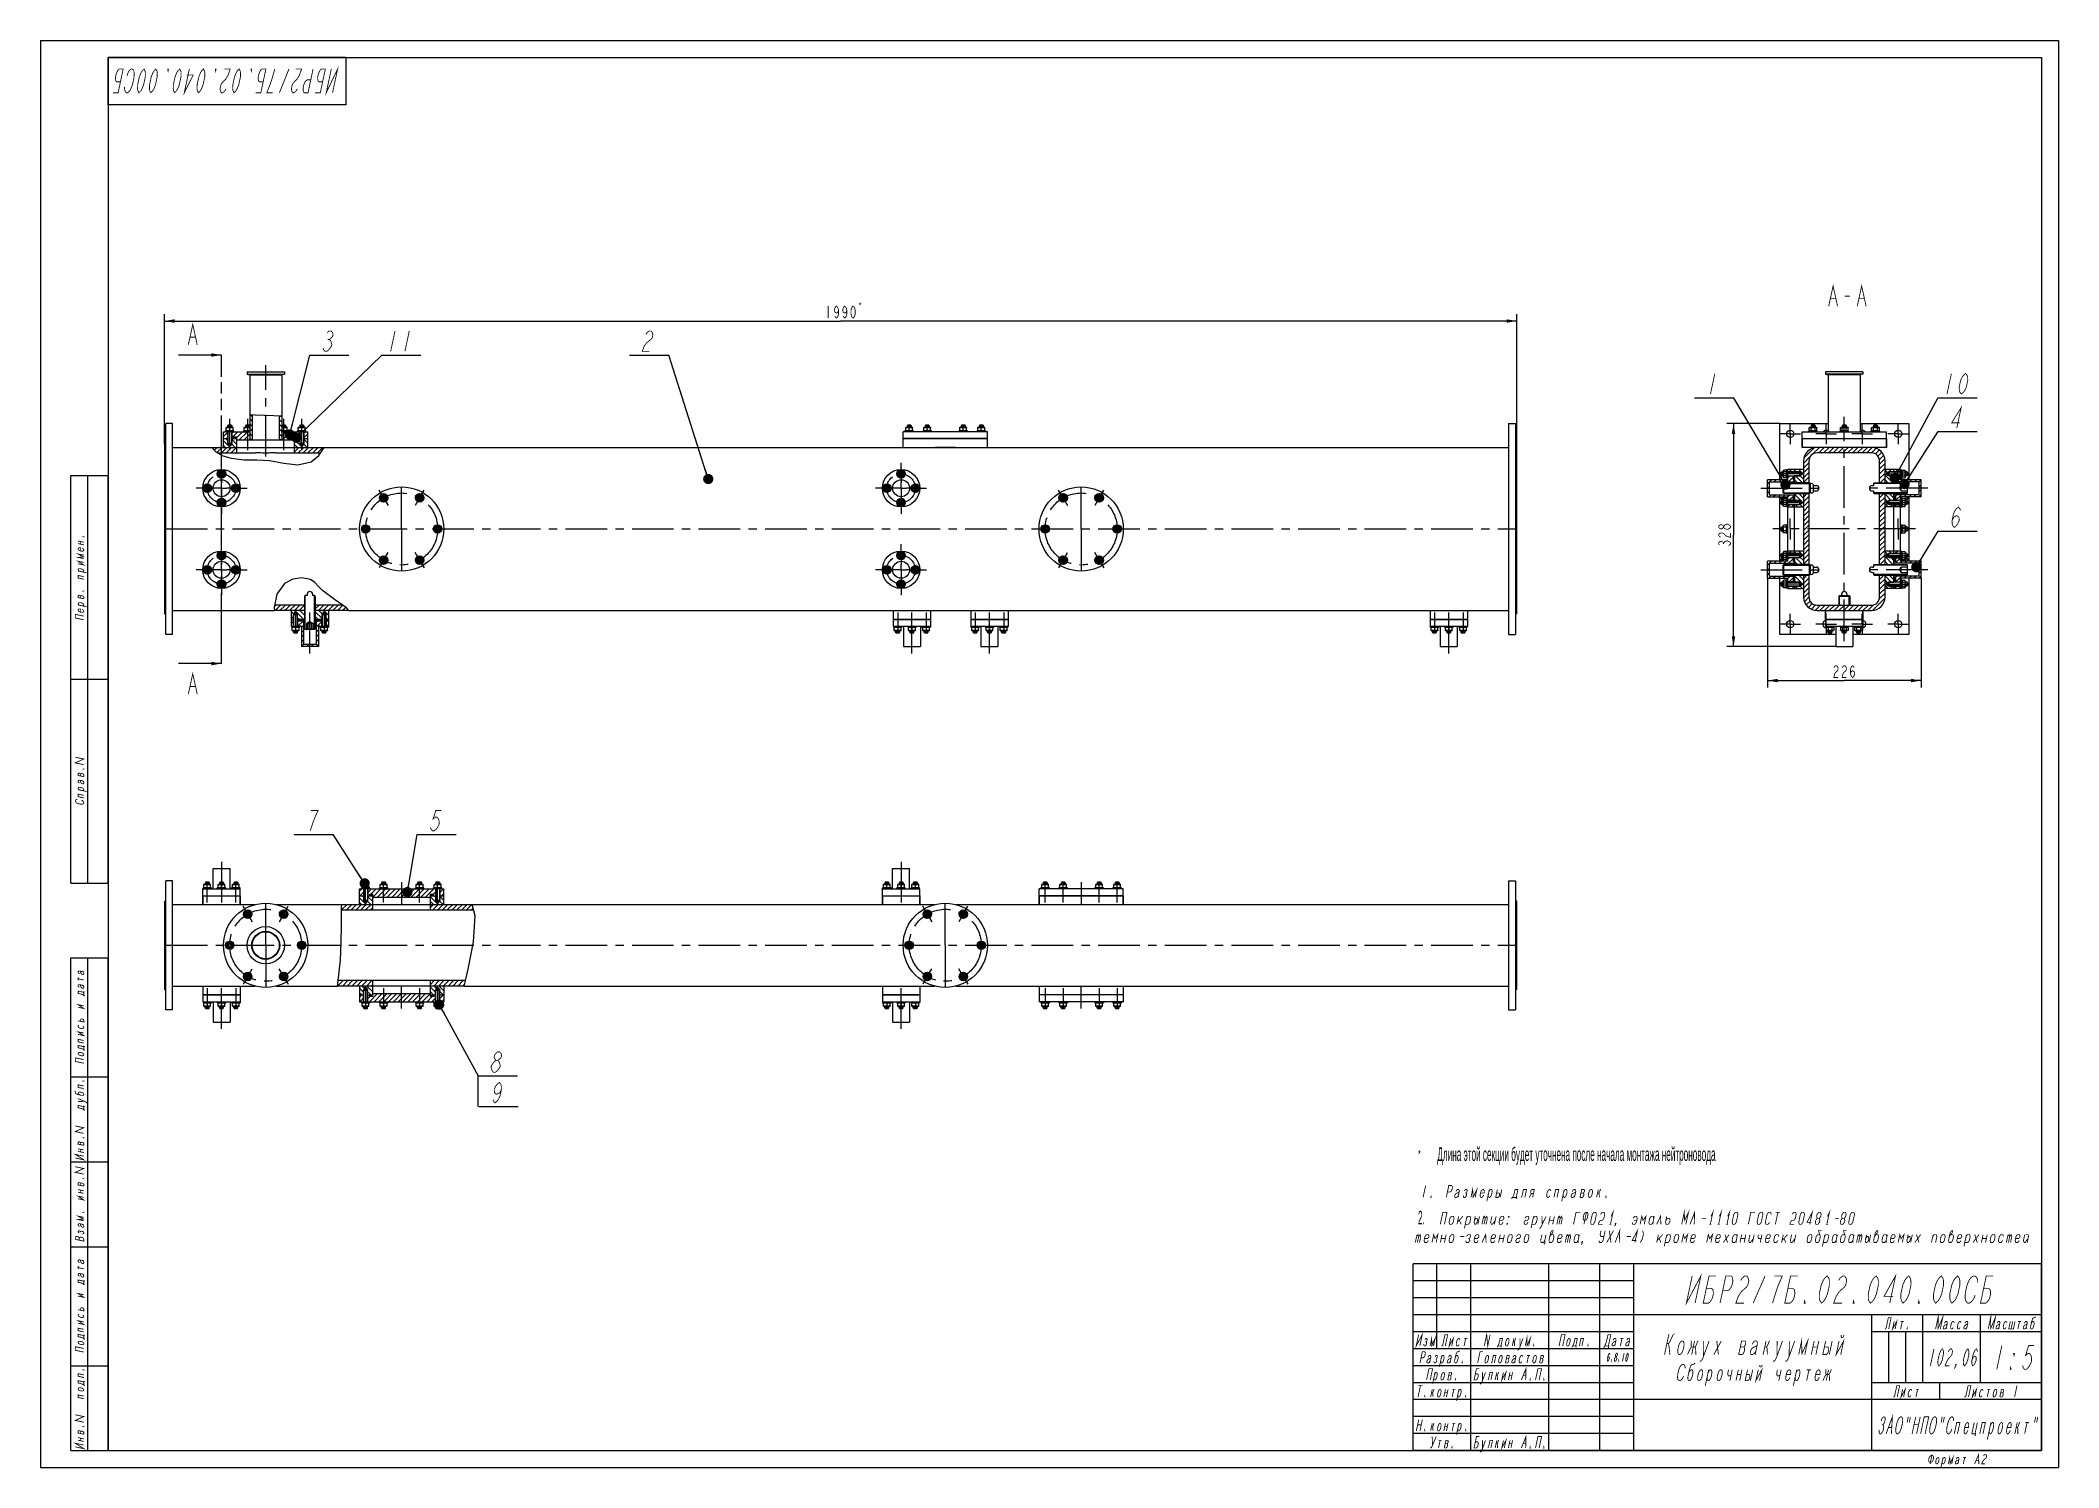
# Model space of a CAD drawing. Header units: millimetres. Extents: x 0 to 594, y 0 to 420.
import ezdxf

# ---------------------------------------------------------------- set-up
doc = ezdxf.new("R2010")
doc.units = ezdxf.units.MM
doc.header["$LTSCALE"] = 32.67
doc.linetypes.add('CENTER', pattern=[0.6, 0.375, -0.075, 0.075, -0.075])
doc.linetypes.add('PHANTOM', pattern=[0.8, 0.45, -0.05, 0.1, -0.05, 0.1, -0.05])
doc.layers.get('0').update_dxf_attribs({"linetype": 'CONTINUOUS'})
for name, color, linetype in [('ALL_AXIS', 7, 'CONTINUOUS'), ('ALL_CHAMFER', 7, 'CONTINUOUS'), ('ALL_DIMENSIONS', 7, 'CONTINUOUS'), ('ALL_ROUND', 7, 'CONTINUOUS'), ('DEFAULT_3', 7, 'PHANTOM')]:
    doc.layers.add(name, color=color, linetype=linetype)
doc.styles.get("Standard").update_dxf_attribs({"font": 'txt', "width": 0.7})
doc.dimstyles.new('DIMSTYLE_1', dxfattribs={"dimtxt": 3.5, "dimasz": 3, "dimexe": 0.18, "dimexo": 0.0625, "dimgap": 0.09, "dimtad": 1, "dimlfac": 5, "dimdsep": 46, "dimtxsty": 'STANDARD', "dimblk": '_FILLED', "dimblk1": '_FILLED', "dimblk2": '_FILLED', "dimcen": 0.09, "dimadec": 0, "dimazin": 0, "dimtp": 1.2, "dimtm": 1.2, "dimtfac": 1, "dimtofl": 0, "dimtmove": 0, "dimatfit": 3, "dimldrblk": '_FILLED', "dimfxl": 1, "dimtolj": 1, "dimarcsym": 0})
doc.dimstyles.new('DIMSTYLE_2', dxfattribs={"dimtxt": 3.5, "dimasz": 3, "dimexe": 0.18, "dimexo": 0.0625, "dimgap": 0.09, "dimtad": 1, "dimlfac": 5, "dimdsep": 46, "dimtxsty": 'STANDARD', "dimblk": '_FILLED', "dimblk1": '_FILLED', "dimblk2": '_FILLED', "dimcen": 0.09, "dimadec": 0, "dimazin": 0, "dimtp": 0.5, "dimtm": 0.5, "dimtfac": 1, "dimtofl": 0, "dimtmove": 0, "dimatfit": 3, "dimldrblk": '_FILLED', "dimfxl": 1, "dimtolj": 1, "dimarcsym": 0})
doc.dimstyles.get("Standard").update_dxf_attribs({"dimtxt": 3.5, "dimasz": 3, "dimexe": 0.18, "dimexo": 0.0625, "dimgap": 0.09, "dimtad": 1, "dimdec": 5, "dimdsep": 46, "dimtxsty": 'STANDARD', "dimblk": '_FILLED', "dimblk1": '_FILLED', "dimblk2": '_FILLED', "dimcen": 0.09, "dimadec": 0, "dimazin": 0, "dimtol": 1, "dimtp": 1e-05, "dimtm": 1e-05, "dimtfac": 1, "dimtdec": 5, "dimtofl": 0, "dimtmove": 0, "dimatfit": 3, "dimldrblk": '_FILLED', "dimfxl": 1, "dimtolj": 1, "dimarcsym": 0})

msp = doc.modelspace()

# ---------------------------------------------------------------- texts
at = {"attachment_point": 1}
for s, insert, char_height, width in [('*', (240.8497, 343.0462), 2, 0.675938), ('*', (405.4204, 93.3498), 2, 0.675938), ('{\\W0.45;Длина этой секции будет уточнена после начала монтажа нейтроновода}', (411.1583, 94.2493), 4, 127.95303), ('{\\W0.45;2.}', (405.4576, 75.5596), 4, 3.63241)]:
    msp.add_mtext(s, dxfattribs=dict(at, insert=insert, char_height=char_height, width=width))

# ---------------------------------------------------------------- blocks, each defined once
blk = doc.blocks.new('_FILLED')
at = {"color": 0, "linetype": 'ByBlock'}
blk.add_solid([(0, 0), (-1, 0.17), (-1, -0.17)], dxfattribs=at)
blk = doc.blocks.new('*D2')
at = {"layer": 'ALL_DIMENSIONS', "color": 2, "linetype": 'Continuous'}
for p, q in [((36.52, 301.21), (36.52, 339.41)), ((434.52, 301.21), (434.52, 339.41)), ((36.52, 337.41), (235.52, 337.41)), ((434.52, 337.41), (235.52, 337.41))]:
    blk.add_line(p, q, dxfattribs=at)
at = {"layer": 'ALL_DIMENSIONS', "color": 2, "linetype": 'Continuous', "xscale": 3, "yscale": 3, "zscale": 3, "rotation": 180}
blk.add_blockref('_FILLED', (36.52, 337.41), dxfattribs=at)
at = {"layer": 'ALL_DIMENSIONS', "color": 2, "linetype": 'Continuous', "xscale": 3, "yscale": 3, "zscale": 3}
blk.add_blockref('_FILLED', (434.52, 337.41), dxfattribs=at)
blk = doc.blocks.new('*D3')
at = {"layer": 'ALL_DIMENSIONS', "color": 2, "linetype": 'Continuous'}
for p, q in [((511.91, 307.21), (496.31, 307.21)), ((498.31, 307.21), (498.31, 274.41)), ((498.31, 241.61), (498.31, 274.41)), ((528.41, 241.61), (496.31, 241.61))]:
    blk.add_line(p, q, dxfattribs=at)
at = {"layer": 'ALL_DIMENSIONS', "color": 2, "linetype": 'Continuous', "xscale": 3, "yscale": 3, "zscale": 3}
for p, rotation in [((498.31, 307.21), 90), ((498.31, 241.61), 270)]:
    blk.add_blockref('_FILLED', p, dxfattribs=dict(at, rotation=rotation))
blk = doc.blocks.new('*D4')
at = {"layer": 'ALL_DIMENSIONS', "color": 2, "linetype": 'Continuous'}
for p, q in [((508.31, 261.71), (508.31, 229.61)), ((553.51, 261.71), (553.51, 229.61)), ((508.31, 231.61), (530.91, 231.61)), ((553.51, 231.61), (530.91, 231.61))]:
    blk.add_line(p, q, dxfattribs=at)
at = {"layer": 'ALL_DIMENSIONS', "color": 2, "linetype": 'Continuous', "xscale": 3, "yscale": 3, "zscale": 3, "rotation": 180}
blk.add_blockref('_FILLED', (508.31, 231.61), dxfattribs=at)
at = {"layer": 'ALL_DIMENSIONS', "color": 2, "linetype": 'Continuous', "xscale": 3, "yscale": 3, "zscale": 3}
blk.add_blockref('_FILLED', (553.51, 231.61), dxfattribs=at)
blk = doc.blocks.new('SYMBOL_72_BL0', base_point=(128.89, 110.76))
at = {"color": 2, "linetype": 'Continuous'}
blk.add_line((128.89, 106.26), (128.89, 115.26), dxfattribs=at)
blk = doc.blocks.new('BOM BALLOON 61_BL1', base_point=(179.19, 330.96))
at = {"color": 2, "linetype": 'Continuous'}
blk.add_line((173.43, 327.41), (184.95, 327.41), dxfattribs=at)
at = {"color": 2, "linetype": 'Continuous', "const_width": 0.25}
blk.add_lwpolyline([(178.19, 333.5), (178.56, 334), (179.19, 334.5), (179.72, 334.5), (180.13, 334), (180.29, 333.5), (180.08, 332.5), (179.71, 332), (179.08, 331.5), (178.45, 331), (177.71, 330), (177.13, 328.5), (179.23, 328.5)], dxfattribs=at)
blk = doc.blocks.new('BOM BALLOON 62_BL2', base_point=(85.05, 330.96))
at = {"color": 2, "linetype": 'Continuous'}
blk.add_line((79.29, 327.41), (90.81, 327.41), dxfattribs=at)
at = {"color": 2, "linetype": 'Continuous', "const_width": 0.25}
for points in [[(84.42, 334), (85.05, 334.5), (85.58, 334.5), (86, 334), (86.15, 333.5), (86.05, 333), (85.68, 332.5), (85.05, 332), (85.46, 331.5), (85.62, 331), (85.78, 330.5), (85.67, 330), (85.3, 329.5), (84.93, 329), (84.3, 328.5), (83.78, 328.5), (83.36, 329), (83.2, 329.5)], [(84.52, 332), (85.05, 332)]]:
    blk.add_lwpolyline(points, dxfattribs=at)
blk = doc.blocks.new('BOM BALLOON 70_BL3', base_point=(106.21, 330.96))
at = {"color": 2, "linetype": 'Continuous'}
blk.add_line((100.45, 327.41), (111.97, 327.41), dxfattribs=at)
at = {"color": 2, "linetype": 'Continuous', "const_width": 0.25}
for points in [[(104.37, 334.5), (103.1, 328.5)], [(108.57, 334.5), (107.3, 328.5)]]:
    blk.add_lwpolyline(points, dxfattribs=at)
blk = doc.blocks.new('BOM BALLOON 60_BL4', base_point=(492.54, 318.41))
at = {"color": 2, "linetype": 'Continuous'}
blk.add_line((486.78, 314.86), (498.31, 314.86), dxfattribs=at)
at = {"color": 2, "linetype": 'Continuous', "const_width": 0.25}
blk.add_lwpolyline([(492.81, 321.95), (491.53, 315.95)], dxfattribs=at)
blk = doc.blocks.new('BOM BALLOON 63_BL5', base_point=(564.27, 308.41))
at = {"color": 2, "linetype": 'Continuous'}
blk.add_line((558.51, 304.86), (570.03, 304.86), dxfattribs=at)
at = {"color": 2, "linetype": 'Continuous', "const_width": 0.25}
blk.add_lwpolyline([(564.04, 305.95), (565.32, 311.95), (562.52, 307.45), (564.89, 307.45)], dxfattribs=at)
blk = doc.blocks.new('BOM BALLOON 65_BL6', base_point=(564.27, 279.13))
at = {"color": 2, "linetype": 'Continuous'}
blk.add_line((558.51, 275.58), (570.03, 275.58), dxfattribs=at)
at = {"color": 2, "linetype": 'Continuous', "const_width": 0.25}
blk.add_lwpolyline([(562.63, 278.67), (563.11, 279.67), (564, 280.17), (564.68, 279.67), (564.73, 278.67), (564.26, 277.67), (563.89, 277.17), (563.26, 276.67), (562.84, 277.17), (562.68, 277.67), (562.63, 278.67), (563.06, 280.67), (563.53, 281.67), (563.9, 282.17), (564.53, 282.67), (564.95, 282.17), (565.11, 281.67)], dxfattribs=at)
blk = doc.blocks.new('BOM BALLOON 69_BL7', base_point=(564.27, 318.41))
at = {"color": 2, "linetype": 'Continuous'}
blk.add_line((558.51, 314.86), (570.03, 314.86), dxfattribs=at)
at = {"color": 2, "linetype": 'Continuous', "const_width": 0.25}
for points in [[(562.43, 321.95), (561.16, 315.95)], [(565.36, 315.95), (564.94, 316.45), (564.78, 316.95), (564.73, 317.95), (565.16, 319.95), (565.63, 320.95), (566, 321.45), (566.63, 321.95), (567.05, 321.45), (567.21, 320.95), (567.26, 319.95), (566.83, 317.95), (566.36, 316.95), (565.99, 316.45), (565.36, 315.95)]]:
    blk.add_lwpolyline(points, dxfattribs=at)
blk = doc.blocks.new('BOM BALLOON 64_BL8', base_point=(116.65, 189.85))
at = {"color": 2, "linetype": 'Continuous'}
blk.add_line((110.89, 186.3), (122.41, 186.3), dxfattribs=at)
at = {"color": 2, "linetype": 'Continuous', "const_width": 0.25}
blk.add_lwpolyline([(117.96, 193.39), (116.39, 193.39), (115.59, 190.89), (116.23, 191.39), (116.75, 191.39), (117.17, 190.89), (117.33, 190.39), (117.38, 189.39), (116.9, 188.39), (116.53, 187.89), (115.9, 187.39), (115.38, 187.39), (114.96, 187.89), (114.8, 188.39)], dxfattribs=at)
blk = doc.blocks.new('BOM BALLOON 66_BL9', base_point=(80.46, 189.85))
at = {"color": 2, "linetype": 'Continuous'}
blk.add_line((74.69, 186.3), (86.22, 186.3), dxfattribs=at)
at = {"color": 2, "linetype": 'Continuous', "const_width": 0.25}
blk.add_lwpolyline([(79.44, 187.39), (80.24, 189.89), (80.82, 191.39), (81.29, 192.39), (81.77, 193.39), (79.67, 193.39)], dxfattribs=at)
blk = doc.blocks.new('BOM BALLOON 67_BL10', base_point=(134.65, 118.81))
at = {"color": 2, "linetype": 'Continuous'}
blk.add_line((128.89, 115.26), (140.41, 115.26), dxfattribs=at)
at = {"color": 2, "linetype": 'Continuous', "const_width": 0.25}
for points in [[(133.37, 116.35), (132.95, 116.85), (132.8, 117.35), (132.64, 117.85), (132.75, 118.35), (133.12, 118.85), (133.48, 119.35), (134.12, 119.85), (134.64, 119.85), (135.06, 119.35), (135.22, 118.85), (135.37, 118.35), (135.27, 117.85), (134.9, 117.35), (134.53, 116.85), (133.9, 116.35), (133.37, 116.35)], [(134.12, 119.85), (133.7, 120.35), (133.54, 120.85), (133.65, 121.35), (134.02, 121.85), (134.65, 122.35), (135.17, 122.35), (135.59, 121.85), (135.75, 121.35), (135.64, 120.85), (135.27, 120.35), (134.64, 119.85)]]:
    blk.add_lwpolyline(points, dxfattribs=at)
blk = doc.blocks.new('BOM BALLOON 68_BL11', base_point=(134.8, 109.81))
at = {"color": 2, "linetype": 'Continuous'}
blk.add_line((129.04, 106.26), (140.57, 106.26), dxfattribs=at)
at = {"color": 2, "linetype": 'Continuous', "const_width": 0.25}
blk.add_lwpolyline([(135.69, 111.35), (135.22, 110.35), (134.32, 109.85), (133.64, 110.35), (133.59, 111.35), (134.07, 112.35), (134.44, 112.85), (135.07, 113.35), (135.49, 112.85), (135.64, 112.35), (135.69, 111.35), (135.27, 109.35), (134.79, 108.35), (134.42, 107.85), (133.79, 107.35), (133.37, 107.85), (133.22, 108.35)], dxfattribs=at)

# ---------------------------------------------------------------- dimensions: what is measured, and where the dimension line sits
at = {"layer": 'ALL_DIMENSIONS', "color": 2, "linetype": 'Continuous'}
for base, p1, p2, dimstyle, picture, middle in [((434.52, 337.4122), (36.52, 301.2122), (434.52, 301.2122), 'DIMSTYLE_1', '*D2', (230.62, 338.2872)), ((553.507, 231.6122), (508.307, 261.7122), (553.507, 261.7122), 'DIMSTYLE_2', '*D4', (527.232, 232.4872))]:
    dim = msp.add_linear_dim(base=base, p1=p1, p2=p2, dimstyle=dimstyle, dxfattribs=at)
    dim.commit()
    dim.dimension.update_dxf_attribs({"geometry": picture, "text_midpoint": middle, "dimtype": 160})
dim = msp.add_linear_dim(base=(498.307, 241.6122), p1=(511.907, 307.2122), p2=(528.407, 241.6122), angle=270, dimstyle='DIMSTYLE_2', dxfattribs=at)
dim.commit()
dim.dimension.update_dxf_attribs({"geometry": '*D3', "text_midpoint": (497.432, 270.7372), "dimtype": 160})

# ---------------------------------------------------------------- linework, layer by layer
at = {"color": 7, "linetype": 'Continuous'}
for p, q in [((0, 420), (0, 0)), ((0, 420), (594, 420)), ((594, 420), (594, 0)), ((90, 415), (20, 415)), ((20, 401), (20, 415)), ((20, 415), (20, 5)), ((20, 415), (589, 415)), ((90, 401), (90, 415)), ((589, 415), (589, 5)), ((90, 401), (20, 401)), ((61.62, 309.7654), (61.62, 302.4122)), ((63.0647, 309.7351), (61.62, 309.7654)), ((62.32, 309.7507), (62.32, 302.4122)), ((65.892, 309.6572), (63.0647, 309.7351)), ((68.7219, 309.5541), (65.892, 309.6572)), ((71.02, 309.4251), (68.7219, 309.5541)), ((70.32, 309.4644), (70.32, 302.4122)), ((71.02, 309.4251), (71.02, 302.4122)), ((36.92, 245.2122), (36.92, 307.2122)), ((38.92, 307.2122), (36.92, 307.2122)), ((38.92, 245.2122), (38.92, 307.2122)), ((53.92, 300.2122), (53.92, 304.8122)), ((53.92, 304.8122), (54.47, 304.8122)), ((54.72, 306.1145), (54.82, 306.1722)), ((54.72, 305.19), (54.72, 306.1145)), ((54.82, 305.1322), (54.72, 305.19)), ((54.82, 306.1722), (56.62, 306.1722)), ((55.07, 304.8122), (55.07, 302.8122)), ((56.2334, 306.8122), (55.2066, 306.8122)), ((55.72, 305.2793), (55.72, 306.0252)), ((56.37, 304.8122), (56.37, 302.8122)), ((56.72, 306.1145), (56.62, 306.1722)), ((56.62, 305.1322), (56.72, 305.19)), ((56.72, 305.19), (56.72, 306.1145)), ((56.92, 302.8122), (56.92, 303.2522)), ((56.92, 303.2522), (57.82, 303.2522)), ((56.97, 304.8122), (61.62, 304.8122)), ((57.82, 298.6122), (57.82, 303.2522)), ((60.02, 306.1145), (60.12, 306.1722)), ((60.02, 305.19), (60.02, 306.1145)), ((60.12, 305.1322), (60.02, 305.19)), ((60.12, 306.1722), (61.62, 306.1722)), ((61.5334, 306.8122), (60.5066, 306.8122)), ((61.02, 305.2793), (61.02, 306.0252)), ((61.62, 304.6122), (61.42, 304.8122)), ((71.02, 306.1722), (72.52, 306.1722)), ((71.02, 304.6122), (71.22, 304.8122)), ((71.02, 304.8122), (75.67, 304.8122)), ((72.1334, 306.8122), (71.1066, 306.8122)), ((71.62, 305.2793), (71.62, 306.0252)), ((72.62, 306.1145), (72.52, 306.1722)), ((72.52, 305.1322), (72.62, 305.19)), ((72.62, 305.19), (72.62, 306.1145)), ((74.82, 298.6122), (74.82, 303.2522)), ((74.82, 303.2522), (75.72, 303.2522)), ((75.72, 302.8122), (75.72, 303.2522)), ((75.92, 306.1145), (76.02, 306.1722)), ((75.92, 305.19), (75.92, 306.1145)), ((76.02, 305.1322), (75.92, 305.19)), ((76.02, 306.1722), (77.82, 306.1722)), ((76.27, 304.8122), (76.27, 302.8122)), ((77.4334, 306.8122), (76.4066, 306.8122)), ((76.92, 305.2793), (76.92, 306.0252)), ((77.57, 304.8122), (77.57, 302.8122)), ((77.92, 306.1145), (77.82, 306.1722)), ((77.82, 305.1322), (77.92, 305.19)), ((77.92, 305.19), (77.92, 306.1145)), ((78.17, 304.8122), (78.72, 304.8122)), ((78.72, 300.2122), (78.72, 304.8122)), ((254.72, 306.1145), (254.82, 306.1722)), ((254.72, 305.19), (254.72, 306.1145)), ((254.82, 305.1322), (254.72, 305.19)), ((254.82, 306.1722), (256.62, 306.1722)), ((256.2334, 306.8122), (255.2066, 306.8122)), ((255.72, 305.2793), (255.72, 306.0252)), ((256.72, 306.1145), (256.62, 306.1722)), ((256.62, 305.1322), (256.72, 305.19)), ((256.72, 305.19), (256.72, 306.1145)), ((260.02, 306.1145), (260.12, 306.1722)), ((260.02, 305.19), (260.02, 306.1145)), ((260.12, 305.1322), (260.02, 305.19)), ((260.12, 306.1722), (261.92, 306.1722)), ((261.5334, 306.8122), (260.5066, 306.8122)), ((261.02, 305.2793), (261.02, 306.0252)), ((262.02, 306.1145), (261.92, 306.1722)), ((261.92, 305.1322), (262.02, 305.19)), ((262.02, 305.19), (262.02, 306.1145)), ((270.62, 306.1145), (270.72, 306.1722)), ((270.62, 305.19), (270.62, 306.1145)), ((270.72, 305.1322), (270.62, 305.19)), ((270.72, 306.1722), (272.52, 306.1722)), ((272.1334, 306.8122), (271.1066, 306.8122)), ((271.62, 305.2793), (271.62, 306.0252)), ((272.62, 306.1145), (272.52, 306.1722)), ((272.52, 305.1322), (272.62, 305.19)), ((272.62, 305.19), (272.62, 306.1145)), ((275.92, 306.1145), (276.02, 306.1722)), ((275.92, 305.19), (275.92, 306.1145)), ((276.02, 305.1322), (275.92, 305.19)), ((276.02, 306.1722), (277.82, 306.1722)), ((277.4334, 306.8122), (276.4066, 306.8122)), ((276.92, 305.2793), (276.92, 306.0252)), ((277.92, 306.1145), (277.82, 306.1722)), ((277.82, 305.1322), (277.92, 305.19)), ((277.92, 305.19), (277.92, 306.1145)), ((432.12, 307.2122), (434.12, 307.2122)), ((432.12, 307.2122), (432.12, 245.2122)), ((434.12, 307.2122), (434.12, 245.2122)), ((511.907, 290.7122), (511.907, 307.2122)), ((511.907, 307.2122), (526.207, 307.2122)), ((520.5724, 306.0252), (520.8271, 306.1722)), ((520.5724, 305.2793), (520.5724, 306.0252)), ((520.8272, 306.1722), (522.6271, 306.1722)), ((521.1119, 305.2585), (521.1498, 305.2793)), ((521.116, 306.0438), (521.1498, 306.0252)), ((521.1498, 305.2793), (521.1498, 306.0252)), ((522.2405, 306.8122), (521.2137, 306.8122)), ((522.3045, 305.2793), (522.3045, 306.0252)), ((522.8818, 306.0252), (522.6271, 306.1722)), ((522.8818, 305.2793), (522.8818, 306.0252)), ((529.7523, 306.0252), (530.007, 306.1722)), ((529.7523, 305.2793), (529.7523, 306.0252)), ((530.007, 306.1722), (531.807, 306.1722)), ((530.2918, 305.2585), (530.3297, 305.2793)), ((530.2959, 306.0438), (530.3297, 306.0252)), ((530.3297, 305.2793), (530.3297, 306.0252)), ((531.4204, 306.8122), (530.3936, 306.8122)), ((531.4844, 305.2793), (531.4844, 306.0252)), ((532.0617, 306.0252), (531.807, 306.1722)), ((532.0617, 305.2793), (532.0617, 306.0252)), ((535.607, 307.2122), (549.907, 307.2122)), ((538.9322, 306.0252), (539.1869, 306.1722)), ((538.9322, 305.2793), (538.9322, 306.0252)), ((539.1869, 306.1722), (540.9869, 306.1722)), ((539.4716, 305.2585), (539.5095, 305.2793)), ((539.4758, 306.0438), (539.5095, 306.0252)), ((539.5095, 305.2793), (539.5095, 306.0252)), ((540.6003, 306.8122), (539.5735, 306.8122)), ((540.6642, 305.2793), (540.6642, 306.0252)), ((541.2416, 306.0252), (540.9869, 306.1722)), ((541.2416, 305.2793), (541.2416, 306.0252)), ((549.907, 307.2122), (549.907, 290.7122)), ((36.52, 301.2122), (36.52, 251.2122)), ((36.52, 301.2122), (36.92, 301.2122)), ((38.92, 300.2122), (256.8496, 300.2122)), ((50.5099, 300.2122), (51.6035, 298.8824)), ((51.6035, 298.8824), (53.7139, 297.7305)), ((52.0985, 298.6122), (63.4477, 298.6122)), ((53.7139, 297.7305), (56.123, 297.0369)), ((53.92, 302.8122), (55.12, 302.8122)), ((55.12, 302.8122), (55.12, 301.4122)), ((55.32, 301.2122), (55.12, 301.4122)), ((55.12, 301.2122), (56.32, 301.2122)), ((55.32, 300.8122), (55.32, 301.2122)), ((55.72, 300.5719), (55.32, 300.8122)), ((56.12, 300.8122), (55.32, 300.8122)), ((55.72, 300.5719), (56.12, 300.8122)), ((56.12, 301.2122), (56.32, 301.4122)), ((56.12, 300.8122), (56.12, 301.2122)), ((56.123, 297.0369), (59.9893, 296.6074)), ((56.32, 302.8122), (56.32, 301.4122)), ((56.32, 302.8122), (57.82, 302.8122)), ((57.82, 302.4122), (74.82, 302.4122)), ((69.1923, 298.6122), (82.4421, 298.6122)), ((74.82, 302.8122), (76.32, 302.8122)), ((76.32, 302.8122), (76.32, 301.4122)), ((76.52, 301.2122), (76.32, 301.4122)), ((76.32, 301.2122), (77.52, 301.2122)), ((76.52, 300.8122), (76.52, 301.2122)), ((76.92, 300.5719), (76.52, 300.8122)), ((77.32, 300.8122), (76.52, 300.8122)), ((76.92, 300.5719), (77.32, 300.8122)), ((77.32, 301.2122), (77.52, 301.4122)), ((77.32, 300.8122), (77.32, 301.2122)), ((77.52, 302.8122), (77.52, 301.4122)), ((77.52, 302.8122), (78.72, 302.8122)), ((79.6569, 296.0211), (81.9228, 297.8169)), ((81.9228, 297.8169), (83.4867, 300.2122)), ((253.9201, 302.8122), (278.7199, 302.8122)), ((275.7903, 300.2122), (432.12, 300.2122)), ((434.52, 301.2122), (434.12, 301.2122)), ((434.52, 251.2122), (434.52, 301.2122)), ((518.507, 302.8122), (518.507, 300.2122)), ((518.507, 302.8122), (543.307, 302.8122)), ((538.907, 300.2122), (522.907, 300.2122)), ((538.907, 298.6122), (522.907, 298.6122)), ((543.307, 302.8122), (543.307, 300.2122)), ((9, 172), (9, 292)), ((9, 292), (20, 292)), ((14, 172), (14, 292)), ((20, 172), (20, 292)), ((53.32, 293.5669), (52.32, 292.9896)), ((52.32, 292.9896), (52.32, 291.8349)), ((52.32, 291.8349), (53.32, 291.2575)), ((54.32, 292.9896), (53.32, 293.5669)), ((53.32, 291.2575), (54.32, 291.8349)), ((54.32, 291.8349), (54.32, 292.9896)), ((59.9893, 296.6074), (63.7197, 296.5731)), ((63.7197, 296.5731), (67.4667, 296.3597)), ((67.4667, 296.3597), (71.6137, 295.5866)), ((71.6137, 295.5866), (75.7467, 295.0919)), ((75.7467, 295.0919), (79.6569, 296.0211)), ((253.32, 293.5669), (252.32, 292.9896)), ((252.32, 292.9896), (252.32, 291.8349)), ((252.32, 291.8349), (253.32, 291.2575)), ((254.32, 292.9896), (253.32, 293.5669)), ((253.32, 291.2575), (254.32, 291.8349)), ((254.32, 291.8349), (254.32, 292.9896)), ((512.307, 292.9256), (512.307, 291.8988)), ((513.0941, 293.5669), (512.947, 293.3122)), ((512.947, 291.5123), (512.947, 293.3122)), ((513.0941, 291.2575), (512.947, 291.5122)), ((513.0754, 291.8011), (513.0941, 291.8349)), ((513.84, 293.5669), (513.0941, 293.5669)), ((513.84, 292.9896), (513.0941, 292.9896)), ((513.84, 291.8349), (513.0941, 291.8349)), ((513.84, 291.2575), (513.0941, 291.2575)), ((513.8608, 291.797), (513.84, 291.8349)), ((514.307, 293.6622), (514.307, 293.7122)), ((518.907, 293.7122), (514.307, 293.7122)), ((516.307, 293.0622), (514.307, 293.0622)), ((516.307, 291.7622), (514.307, 291.7622)), ((514.307, 290.7122), (514.307, 291.1622)), ((515.867, 291.5122), (515.867, 290.6122)), ((516.307, 291.5122), (515.867, 291.5122)), ((516.307, 293.7122), (516.307, 293.0122)), ((517.707, 293.0122), (516.307, 293.0122)), ((516.307, 291.8122), (516.307, 289.8122)), ((517.707, 291.8122), (516.307, 291.8122)), ((517.707, 293.0122), (517.907, 292.8122)), ((517.707, 291.8122), (517.907, 292.0122)), ((517.907, 291.8122), (517.907, 293.0122)), ((518.307, 292.8122), (517.907, 292.8122)), ((518.307, 292.0122), (517.907, 292.0122)), ((518.307, 292.0122), (518.307, 292.8122)), ((518.5474, 292.4122), (518.307, 292.8122)), ((518.5474, 292.4122), (518.307, 292.0122)), ((518.907, 296.2122), (518.907, 289.8122)), ((520.507, 296.2122), (520.507, 289.8122)), ((541.307, 289.6109), (541.307, 296.2122)), ((542.907, 289.8122), (542.907, 296.2122)), ((547.507, 293.7122), (542.907, 293.7122)), ((543.2667, 292.4122), (543.507, 292.8122)), ((543.2667, 292.4122), (543.507, 292.0122)), ((543.507, 292.0122), (543.507, 292.8122)), ((543.507, 292.8122), (543.907, 292.8122)), ((543.507, 292.0122), (543.907, 292.0122)), ((544.107, 293.0122), (543.907, 292.8122)), ((543.907, 291.8122), (543.907, 293.0122)), ((544.107, 291.8122), (543.907, 292.0122)), ((544.107, 293.0122), (545.507, 293.0122)), ((544.107, 291.8122), (545.507, 291.8122)), ((545.507, 293.0122), (545.507, 293.7122)), ((545.507, 293.0622), (547.507, 293.0622)), ((545.507, 289.8122), (545.507, 291.8122)), ((545.507, 291.7622), (547.507, 291.7622)), ((545.947, 291.5122), (545.507, 291.5122)), ((545.947, 291.5122), (545.947, 290.6122)), ((547.507, 293.6622), (547.507, 293.7122)), ((547.507, 290.7122), (547.507, 291.1622)), ((547.9533, 293.0275), (547.9741, 292.9896)), ((547.9741, 293.5669), (548.72, 293.5669)), ((547.9741, 292.9896), (548.72, 292.9896)), ((547.9741, 291.8349), (548.72, 291.8349)), ((547.9741, 291.2575), (548.72, 291.2575)), ((548.72, 293.5669), (548.867, 293.3122)), ((548.7386, 293.0234), (548.72, 292.9896)), ((548.72, 291.2575), (548.867, 291.5122)), ((548.867, 293.3122), (548.867, 291.5123)), ((549.507, 291.8988), (549.507, 292.9256)), ((49.12, 289.3669), (48.12, 288.7896)), ((48.12, 288.7896), (48.12, 287.6349)), ((48.12, 287.6349), (49.12, 287.0575)), ((50.12, 288.7896), (49.12, 289.3669)), ((49.12, 287.0575), (50.12, 287.6349)), ((50.12, 287.6349), (50.12, 288.7896)), ((53.32, 285.1669), (52.32, 284.5896)), ((54.32, 284.5896), (53.32, 285.1669)), ((57.52, 289.3669), (56.52, 288.7896)), ((56.52, 288.7896), (56.52, 287.6349)), ((56.52, 287.6349), (57.52, 287.0575)), ((58.52, 288.7896), (57.52, 289.3669)), ((57.52, 287.0575), (58.52, 287.6349)), ((58.52, 287.6349), (58.52, 288.7896)), ((101.02, 286.5468), (100.02, 285.9695)), ((100.02, 285.9695), (100.02, 284.8148)), ((102.02, 285.9695), (101.02, 286.5468)), ((102.02, 284.8148), (102.02, 285.9695)), ((111.62, 286.5468), (110.62, 285.9695)), ((110.62, 285.9695), (110.62, 284.8148)), ((112.62, 285.9695), (111.62, 286.5468)), ((112.62, 284.8148), (112.62, 285.9695)), ((249.12, 289.3669), (248.12, 288.7896)), ((248.12, 288.7896), (248.12, 287.6349)), ((248.12, 287.6349), (249.12, 287.0575)), ((250.12, 288.7896), (249.12, 289.3669)), ((249.12, 287.0575), (250.12, 287.6349)), ((250.12, 287.6349), (250.12, 288.7896)), ((253.32, 285.1669), (252.32, 284.5896)), ((254.32, 284.5896), (253.32, 285.1669)), ((257.52, 289.3669), (256.52, 288.7896)), ((256.52, 288.7896), (256.52, 287.6349)), ((256.52, 287.6349), (257.52, 287.0575)), ((258.52, 288.7896), (257.52, 289.3669)), ((257.52, 287.0575), (258.52, 287.6349)), ((258.52, 287.6349), (258.52, 288.7896)), ((301.02, 286.5468), (300.02, 285.9695)), ((300.02, 285.9695), (300.02, 284.8148)), ((302.02, 285.9695), (301.02, 286.5468)), ((302.02, 284.8148), (302.02, 285.9695)), ((311.62, 286.5468), (310.62, 285.9695)), ((310.62, 285.9695), (310.62, 284.8148)), ((312.62, 285.9695), (311.62, 286.5468)), ((312.62, 284.8148), (312.62, 285.9695)), ((508.307, 285.7122), (508.307, 290.7122)), ((514.307, 290.7122), (508.307, 290.7122)), ((508.307, 285.7122), (514.307, 285.7122)), ((508.907, 286.3122), (508.907, 290.1122)), ((508.907, 290.1122), (516.307, 290.1122)), ((508.907, 286.3122), (516.307, 286.3122)), ((511.907, 266.7122), (511.907, 285.7122)), ((512.307, 285.7123), (512.307, 284.8787)), ((512.907, 289.6122), (512.907, 286.8122)), ((512.947, 283.1123), (512.947, 285.7122)), ((513.0941, 285.1669), (512.947, 284.9122)), ((513.84, 285.1669), (513.0941, 285.1669)), ((514.307, 285.2622), (514.307, 285.7122)), ((516.307, 290.6122), (515.867, 290.6122)), ((515.867, 285.8122), (515.867, 284.9122)), ((516.307, 285.8122), (515.867, 285.8122)), ((516.307, 289.8122), (520.507, 289.8122)), ((516.307, 286.6122), (516.307, 284.6122)), ((516.307, 286.6122), (520.507, 286.6122)), ((518.907, 286.6122), (518.907, 265.8122)), ((520.507, 286.6122), (520.507, 265.8122)), ((520.907, 289.6122), (520.907, 286.8122)), ((539.107, 289.0122), (539.507, 289.0122)), ((539.107, 287.4122), (539.507, 287.4122)), ((539.507, 289.6122), (539.707, 289.8122)), ((539.507, 289.6122), (539.507, 289.0122)), ((539.507, 287.4122), (539.507, 286.8122)), ((539.507, 286.8122), (539.707, 286.6122)), ((539.707, 289.8122), (549.307, 289.8122)), ((539.707, 286.6122), (549.307, 286.6122)), ((541.307, 265.6109), (541.307, 286.8136)), ((542.907, 265.8122), (542.907, 286.6122)), ((545.947, 290.6122), (545.507, 290.6122)), ((552.907, 290.1122), (545.507, 290.1122)), ((545.507, 284.6122), (545.507, 286.6122)), ((552.907, 286.3122), (545.507, 286.3122)), ((545.947, 285.8122), (545.507, 285.8122)), ((545.947, 285.8122), (545.947, 284.9122)), ((547.1701, 288.2122), (547.632, 289.0122)), ((547.1701, 288.2122), (547.632, 287.4122)), ((553.507, 290.7122), (547.507, 290.7122)), ((553.507, 285.7122), (547.507, 285.7122)), ((547.507, 285.2622), (547.507, 285.7122)), ((549.4803, 289.0122), (547.632, 289.0122)), ((547.632, 287.4122), (549.4803, 287.4122)), ((549.4803, 288.2122), (547.7034, 288.2122)), ((547.9741, 285.1669), (548.72, 285.1669)), ((548.72, 285.1669), (548.867, 284.9122)), ((548.867, 285.7122), (548.867, 283.1123)), ((549.307, 289.8122), (549.507, 289.6122)), ((549.307, 286.6122), (549.507, 286.8122)), ((549.507, 289.1822), (549.4089, 289.0122)), ((549.507, 287.2422), (549.4089, 287.4122)), ((549.507, 286.8122), (549.507, 289.6122)), ((549.507, 284.8787), (549.507, 285.7123)), ((549.907, 285.7122), (549.907, 266.7122)), ((552.907, 286.3122), (552.907, 290.1122)), ((553.507, 285.7122), (553.507, 290.7122)), ((52.32, 284.5896), (52.32, 283.4349)), ((52.32, 283.4349), (53.32, 282.8575)), ((53.32, 282.8575), (54.32, 283.4349)), ((54.32, 283.4349), (54.32, 284.5896)), ((100.02, 284.8148), (101.02, 284.2374)), ((101.02, 284.2374), (102.02, 284.8148)), ((110.62, 284.8148), (111.62, 284.2374)), ((111.62, 284.2374), (112.62, 284.8148)), ((252.32, 284.5896), (252.32, 283.4349)), ((252.32, 283.4349), (253.32, 282.8575)), ((253.32, 282.8575), (254.32, 283.4349)), ((254.32, 283.4349), (254.32, 284.5896)), ((300.02, 284.8148), (301.02, 284.2374)), ((301.02, 284.2374), (302.02, 284.8148)), ((310.62, 284.8148), (311.62, 284.2374)), ((311.62, 284.2374), (312.62, 284.8148)), ((512.307, 284.5256), (512.307, 283.4988)), ((513.0941, 282.8575), (512.947, 283.1122)), ((513.0754, 283.4011), (513.0941, 283.4349)), ((513.84, 284.5896), (513.0941, 284.5896)), ((513.84, 283.4349), (513.0941, 283.4349)), ((513.84, 282.8575), (513.0941, 282.8575)), ((513.8608, 283.397), (513.84, 283.4349)), ((516.307, 284.6622), (514.307, 284.6622)), ((516.307, 283.3622), (514.307, 283.3622)), ((514.307, 282.7122), (514.307, 282.7622)), ((514.307, 282.7122), (518.907, 282.7122)), ((516.307, 284.9122), (515.867, 284.9122)), ((517.707, 284.6122), (516.307, 284.6122)), ((516.307, 269.0122), (516.307, 283.4122)), ((517.707, 283.4122), (516.307, 283.4122)), ((517.707, 284.6122), (517.907, 284.4122)), ((517.707, 283.4122), (517.907, 283.6122)), ((517.907, 283.4122), (517.907, 284.6122)), ((518.307, 284.4122), (517.907, 284.4122)), ((518.307, 283.6122), (517.907, 283.6122)), ((518.307, 283.6122), (518.307, 284.4122)), ((518.5474, 284.0122), (518.307, 284.4122)), ((518.5474, 284.0122), (518.307, 283.6122)), ((547.507, 282.7122), (542.907, 282.7122)), ((543.2667, 284.0122), (543.507, 284.4122)), ((543.2667, 284.0122), (543.507, 283.6122)), ((543.507, 284.4122), (543.907, 284.4122)), ((543.507, 283.6122), (543.507, 284.4122)), ((543.507, 283.6122), (543.907, 283.6122)), ((544.107, 284.6122), (543.907, 284.4122)), ((543.907, 283.4122), (543.907, 284.6122)), ((544.107, 283.4122), (543.907, 283.6122)), ((544.107, 284.6122), (545.507, 284.6122)), ((544.107, 283.4122), (545.507, 283.4122)), ((545.947, 284.9122), (545.507, 284.9122)), ((545.507, 284.6622), (547.507, 284.6622)), ((545.507, 269.0122), (545.507, 283.4122)), ((545.507, 283.3622), (547.507, 283.3622)), ((547.507, 282.7122), (547.507, 282.7622)), ((547.9533, 284.6275), (547.9741, 284.5896)), ((547.9741, 284.5896), (548.72, 284.5896)), ((547.9741, 283.4349), (548.72, 283.4349)), ((547.9741, 282.8575), (548.72, 282.8575)), ((548.7386, 284.6234), (548.72, 284.5896)), ((548.72, 282.8575), (548.867, 283.1122)), ((549.507, 283.4988), (549.507, 284.5256)), ((95.72, 277.3669), (94.72, 276.7896)), ((94.72, 276.7896), (94.72, 275.6349)), ((94.72, 275.6349), (95.72, 275.0575)), ((96.72, 276.7896), (95.72, 277.3669)), ((95.72, 275.0575), (96.72, 275.6349)), ((96.72, 275.6349), (96.72, 276.7896)), ((116.92, 277.3669), (115.92, 276.7896)), ((115.92, 276.7896), (115.92, 275.6349)), ((115.92, 275.6349), (116.92, 275.0575)), ((117.92, 276.7896), (116.92, 277.3669)), ((116.92, 275.0575), (117.92, 275.6349)), ((117.92, 275.6349), (117.92, 276.7896)), ((295.72, 277.3669), (294.72, 276.7896)), ((294.72, 276.7896), (294.72, 275.6349)), ((294.72, 275.6349), (295.72, 275.0575)), ((296.72, 276.7896), (295.72, 277.3669)), ((295.72, 275.0575), (296.72, 275.6349)), ((296.72, 275.6349), (296.72, 276.7896)), ((316.92, 277.3669), (315.92, 276.7896)), ((315.92, 276.7896), (315.92, 275.6349)), ((315.92, 275.6349), (316.92, 275.0575)), ((317.92, 276.7896), (316.92, 277.3669)), ((316.92, 275.0575), (317.92, 275.6349)), ((317.92, 275.6349), (317.92, 276.7896)), ((512.307, 276.7256), (512.307, 275.6988)), ((513.0941, 277.3669), (512.947, 277.1122)), ((512.947, 275.3123), (512.947, 277.1122)), ((513.0941, 275.0575), (512.947, 275.3122)), ((513.0754, 275.6011), (513.0941, 275.6349)), ((513.84, 277.3669), (513.0941, 277.3669)), ((513.84, 276.7896), (513.0941, 276.7896)), ((513.84, 275.6349), (513.0941, 275.6349)), ((513.84, 275.0575), (513.0941, 275.0575)), ((513.8608, 275.597), (513.84, 275.6349)), ((547.9533, 276.8275), (547.9741, 276.7896)), ((547.9741, 277.3669), (548.72, 277.3669)), ((547.9741, 276.7896), (548.72, 276.7896)), ((547.9741, 275.6349), (548.72, 275.6349)), ((547.9741, 275.0575), (548.72, 275.0575)), ((548.72, 277.3669), (548.867, 277.1122)), ((548.7386, 276.8234), (548.72, 276.7896)), ((548.72, 275.0575), (548.867, 275.3122)), ((548.867, 277.1122), (548.867, 275.3123)), ((549.507, 275.6988), (549.507, 276.7256)), ((53.32, 269.5669), (52.32, 268.9896)), ((52.32, 268.9896), (52.32, 267.8349)), ((52.32, 267.8349), (53.32, 267.2575)), ((54.32, 268.9896), (53.32, 269.5669)), ((53.32, 267.2575), (54.32, 267.8349)), ((54.32, 267.8349), (54.32, 268.9896)), ((101.02, 268.1871), (100.02, 267.6097)), ((100.02, 267.6097), (100.02, 266.455)), ((102.02, 267.6097), (101.02, 268.1871)), ((102.02, 266.455), (102.02, 267.6097)), ((111.62, 268.1871), (110.62, 267.6097)), ((110.62, 267.6097), (110.62, 266.455)), ((112.62, 267.6097), (111.62, 268.1871)), ((112.62, 266.455), (112.62, 267.6097)), ((253.32, 269.5669), (252.32, 268.9896)), ((252.32, 268.9896), (252.32, 267.8349)), ((252.32, 267.8349), (253.32, 267.2575)), ((254.32, 268.9896), (253.32, 269.5669)), ((253.32, 267.2575), (254.32, 267.8349)), ((254.32, 267.8349), (254.32, 268.9896)), ((301.02, 268.1871), (300.02, 267.6097)), ((300.02, 267.6097), (300.02, 266.455)), ((302.02, 267.6097), (301.02, 268.1871)), ((302.02, 266.455), (302.02, 267.6097)), ((311.62, 268.1871), (310.62, 267.6097)), ((310.62, 267.6097), (310.62, 266.455)), ((312.62, 267.6097), (311.62, 268.1871)), ((312.62, 266.455), (312.62, 267.6097)), ((512.307, 268.9256), (512.307, 267.8988)), ((512.307, 267.5458), (512.307, 266.7122)), ((513.0941, 269.5669), (512.947, 269.3122)), ((512.947, 266.7122), (512.947, 269.3122)), ((513.0941, 267.2575), (512.947, 267.5122)), ((513.0754, 267.8011), (513.0941, 267.8349)), ((513.84, 269.5669), (513.0941, 269.5669)), ((513.84, 268.9896), (513.0941, 268.9896)), ((513.84, 267.8349), (513.0941, 267.8349)), ((513.8608, 267.797), (513.84, 267.8349)), ((514.307, 269.6622), (514.307, 269.7122)), ((518.907, 269.7122), (514.307, 269.7122)), ((516.307, 269.0622), (514.307, 269.0622)), ((516.307, 267.7622), (514.307, 267.7622)), ((515.867, 267.5122), (515.867, 266.6122)), ((516.307, 267.5122), (515.867, 267.5122)), ((517.707, 269.0122), (516.307, 269.0122)), ((516.307, 267.8122), (516.307, 265.8122)), ((517.707, 267.8122), (516.307, 267.8122)), ((517.707, 269.0122), (517.907, 268.8122)), ((517.707, 267.8122), (517.907, 268.0122)), ((517.907, 267.8122), (517.907, 269.0122)), ((518.307, 268.8122), (517.907, 268.8122)), ((518.307, 268.0122), (517.907, 268.0122)), ((518.5474, 268.4122), (518.307, 268.8122)), ((518.307, 268.0122), (518.307, 268.8122)), ((518.5474, 268.4122), (518.307, 268.0122)), ((547.507, 269.7122), (542.907, 269.7122)), ((543.2667, 268.4122), (543.507, 268.8122)), ((543.2667, 268.4122), (543.507, 268.0122)), ((543.507, 268.8122), (543.907, 268.8122)), ((543.507, 268.0122), (543.507, 268.8122)), ((543.507, 268.0122), (543.907, 268.0122)), ((543.907, 267.8122), (543.907, 269.0122)), ((544.107, 269.0122), (543.907, 268.8122)), ((544.107, 267.8122), (543.907, 268.0122)), ((544.107, 269.0122), (545.507, 269.0122)), ((544.107, 267.8122), (545.507, 267.8122)), ((545.507, 269.0622), (547.507, 269.0622)), ((545.507, 265.8122), (545.507, 267.8122)), ((545.507, 267.7622), (547.507, 267.7622)), ((545.947, 267.5122), (545.507, 267.5122)), ((545.947, 267.5122), (545.947, 266.6122)), ((547.507, 269.6622), (547.507, 269.7122)), ((547.9533, 269.0275), (547.9741, 268.9896)), ((547.9741, 269.5669), (548.72, 269.5669)), ((547.9741, 268.9896), (548.72, 268.9896)), ((547.9741, 267.8349), (548.72, 267.8349)), ((548.72, 269.5669), (548.867, 269.3122)), ((548.7386, 269.0234), (548.72, 268.9896)), ((548.72, 267.2575), (548.867, 267.5122)), ((548.867, 269.3122), (548.867, 266.7122)), ((549.507, 267.8988), (549.507, 268.9256)), ((549.507, 266.7122), (549.507, 267.5458)), ((49.12, 265.3669), (48.12, 264.7896)), ((48.12, 264.7896), (48.12, 263.6349)), ((48.12, 263.6349), (49.12, 263.0575)), ((50.12, 264.7896), (49.12, 265.3669)), ((49.12, 263.0575), (50.12, 263.6349)), ((50.12, 263.6349), (50.12, 264.7896)), ((57.52, 265.3669), (56.52, 264.7896)), ((56.52, 264.7896), (56.52, 263.6349)), ((56.52, 263.6349), (57.52, 263.0575)), ((58.52, 264.7896), (57.52, 265.3669)), ((57.52, 263.0575), (58.52, 263.6349)), ((58.52, 263.6349), (58.52, 264.7896)), ((74.2723, 261.4081), (71.8687, 260.1277)), ((76.9836, 261.8624), (74.2723, 261.4081)), ((79.4876, 261.3129), (76.9836, 261.8624)), ((100.02, 266.455), (101.02, 265.8777)), ((101.02, 265.8777), (102.02, 266.455)), ((110.62, 266.455), (111.62, 265.8777)), ((111.62, 265.8777), (112.62, 266.455)), ((249.12, 265.3669), (248.12, 264.7896)), ((248.12, 264.7896), (248.12, 263.6349)), ((248.12, 263.6349), (249.12, 263.0575)), ((250.12, 264.7896), (249.12, 265.3669)), ((249.12, 263.0575), (250.12, 263.6349)), ((250.12, 263.6349), (250.12, 264.7896)), ((257.52, 265.3669), (256.52, 264.7896)), ((256.52, 264.7896), (256.52, 263.6349)), ((256.52, 263.6349), (257.52, 263.0575)), ((258.52, 264.7896), (257.52, 265.3669)), ((257.52, 263.0575), (258.52, 263.6349)), ((258.52, 263.6349), (258.52, 264.7896)), ((300.02, 266.455), (301.02, 265.8777)), ((301.02, 265.8777), (302.02, 266.455)), ((310.62, 266.455), (311.62, 265.8777)), ((311.62, 265.8777), (312.62, 266.455)), ((508.307, 261.7122), (508.307, 266.7122)), ((514.307, 266.7122), (508.307, 266.7122)), ((508.307, 261.7122), (514.307, 261.7122)), ((508.907, 262.3122), (508.907, 266.1122)), ((508.907, 266.1122), (516.307, 266.1122)), ((508.907, 262.3122), (516.307, 262.3122)), ((511.907, 245.2122), (511.907, 261.7122)), ((512.907, 265.6122), (512.907, 262.8122)), ((513.84, 267.2575), (513.0941, 267.2575)), ((514.307, 266.7122), (514.307, 267.1622)), ((514.307, 261.2622), (514.307, 261.7122)), ((516.307, 266.6122), (515.867, 266.6122)), ((516.307, 261.8122), (515.867, 261.8122)), ((515.867, 261.8122), (515.867, 260.9122)), ((516.307, 265.8122), (520.507, 265.8122)), ((516.307, 262.6122), (520.507, 262.6122)), ((516.307, 262.6122), (516.307, 260.6122)), ((518.907, 262.6122), (518.907, 256.2122)), ((520.507, 262.6122), (520.507, 256.2122)), ((520.907, 265.6122), (520.907, 262.8122)), ((539.107, 265.0122), (539.507, 265.0122)), ((539.107, 263.4122), (539.507, 263.4122)), ((539.507, 265.6122), (539.707, 265.8122)), ((539.507, 265.6122), (539.507, 265.0122)), ((539.507, 263.4122), (539.507, 262.8122)), ((539.507, 262.8122), (539.707, 262.6122)), ((539.707, 265.8122), (549.307, 265.8122)), ((539.707, 262.6122), (549.307, 262.6122)), ((541.307, 256.2122), (541.307, 262.8136)), ((542.907, 256.2122), (542.907, 262.6122)), ((545.947, 266.6122), (545.507, 266.6122)), ((552.907, 266.1122), (545.507, 266.1122)), ((545.507, 260.6122), (545.507, 262.6122)), ((552.907, 262.3122), (545.507, 262.3122)), ((545.947, 261.8122), (545.507, 261.8122)), ((545.947, 261.8122), (545.947, 260.9122)), ((547.1701, 264.2122), (547.632, 265.0122)), ((547.1701, 264.2122), (547.632, 263.4122)), ((547.507, 266.7122), (547.507, 267.1622)), ((553.507, 266.7122), (547.507, 266.7122)), ((553.507, 261.7122), (547.507, 261.7122)), ((547.507, 261.2622), (547.507, 261.7122)), ((549.4803, 265.0122), (547.632, 265.0122)), ((547.632, 263.4122), (549.4803, 263.4122)), ((549.4803, 264.2122), (547.7034, 264.2122)), ((547.9741, 267.2575), (548.72, 267.2575)), ((549.307, 265.8122), (549.507, 265.6122)), ((549.307, 262.6122), (549.507, 262.8122)), ((549.507, 265.1822), (549.4089, 265.0122)), ((549.507, 263.2422), (549.4089, 263.4122)), ((549.507, 262.8122), (549.507, 265.6122)), ((549.907, 261.7122), (549.907, 245.2122)), ((552.907, 262.3122), (552.907, 266.1122)), ((553.507, 261.7122), (553.507, 266.7122)), ((53.32, 261.1669), (52.32, 260.5896)), ((52.32, 260.5896), (52.32, 259.4349)), ((52.32, 259.4349), (53.32, 258.8575)), ((54.32, 260.5896), (53.32, 261.1669)), ((53.32, 258.8575), (54.32, 259.4349)), ((54.32, 259.4349), (54.32, 260.5896)), ((69.6235, 257.0672), (68.8423, 253.1481)), ((71.8687, 260.1277), (69.6235, 257.0672)), ((77.92, 256.6122), (77.72, 256.4122)), ((77.72, 256.4122), (77.72, 246.8122)), ((78.52, 256.6122), (77.92, 256.6122)), ((78.52, 257.0122), (78.52, 256.6122)), ((80.758, 260.4274), (79.4876, 261.3129)), ((80.12, 257.0122), (80.12, 256.6122)), ((80.72, 256.6122), (80.12, 256.6122)), ((80.72, 256.6122), (80.92, 256.4122)), ((81.8947, 259.2876), (80.758, 260.4274)), ((80.92, 256.4122), (80.92, 246.8122)), ((83.0431, 258.096), (81.8947, 259.2876)), ((86.5765, 255.4532), (83.0431, 258.096)), ((90.1447, 253.0218), (86.5765, 255.4532)), ((253.32, 261.1669), (252.32, 260.5896)), ((252.32, 260.5896), (252.32, 259.4349)), ((252.32, 259.4349), (253.32, 258.8575)), ((254.32, 260.5896), (253.32, 261.1669)), ((253.32, 258.8575), (254.32, 259.4349)), ((254.32, 259.4349), (254.32, 260.5896)), ((512.307, 260.5256), (512.307, 259.4988)), ((513.0941, 261.1669), (512.947, 260.9122)), ((512.947, 259.1123), (512.947, 260.9122)), ((513.0941, 258.8575), (512.947, 259.1122)), ((513.0754, 259.4011), (513.0941, 259.4349)), ((513.84, 261.1669), (513.0941, 261.1669)), ((513.84, 260.5896), (513.0941, 260.5896)), ((513.84, 259.4349), (513.0941, 259.4349)), ((513.84, 258.8575), (513.0941, 258.8575)), ((513.8608, 259.397), (513.84, 259.4349)), ((516.307, 260.6622), (514.307, 260.6622)), ((516.307, 259.3622), (514.307, 259.3622)), ((514.307, 258.7122), (514.307, 258.7622)), ((514.307, 258.7122), (518.907, 258.7122)), ((516.307, 260.9122), (515.867, 260.9122)), ((517.707, 260.6122), (516.307, 260.6122)), ((517.707, 259.4122), (516.307, 259.4122)), ((516.307, 259.4122), (516.307, 258.7122)), ((517.707, 260.6122), (517.907, 260.4122)), ((517.707, 259.4122), (517.907, 259.6122)), ((517.907, 259.4122), (517.907, 260.6122)), ((518.307, 260.4122), (517.907, 260.4122)), ((518.307, 259.6122), (517.907, 259.6122)), ((518.5474, 260.0122), (518.307, 260.4122)), ((518.307, 259.6122), (518.307, 260.4122)), ((518.5474, 260.0122), (518.307, 259.6122)), ((529.507, 256.6122), (532.307, 256.6122)), ((547.507, 258.7122), (542.907, 258.7122)), ((543.2667, 260.0122), (543.507, 260.4122)), ((543.2667, 260.0122), (543.507, 259.6122)), ((543.507, 260.4122), (543.907, 260.4122)), ((543.507, 259.6122), (543.507, 260.4122)), ((543.507, 259.6122), (543.907, 259.6122)), ((543.907, 259.4122), (543.907, 260.6122)), ((544.107, 260.6122), (543.907, 260.4122)), ((544.107, 259.4122), (543.907, 259.6122)), ((544.107, 260.6122), (545.507, 260.6122)), ((544.107, 259.4122), (545.507, 259.4122)), ((545.947, 260.9122), (545.507, 260.9122)), ((545.507, 260.6622), (547.507, 260.6622)), ((545.507, 258.7122), (545.507, 259.4122)), ((545.507, 259.3622), (547.507, 259.3622)), ((547.507, 258.7122), (547.507, 258.7622)), ((547.9533, 260.6275), (547.9741, 260.5896)), ((547.9741, 261.1669), (548.72, 261.1669)), ((547.9741, 260.5896), (548.72, 260.5896)), ((547.9741, 259.4349), (548.72, 259.4349)), ((547.9741, 258.8575), (548.72, 258.8575)), ((548.72, 261.1669), (548.867, 260.9122)), ((548.7386, 260.6234), (548.72, 260.5896)), ((548.72, 258.8575), (548.867, 259.1122)), ((548.867, 260.9122), (548.867, 259.1123)), ((549.507, 259.4988), (549.507, 260.5256)), ((36.52, 251.2122), (36.92, 251.2122)), ((68.8423, 253.1481), (68.9131, 252.2122)), ((77.72, 252.2122), (68.9131, 252.2122)), ((77.92, 253.8122), (68.9747, 253.8122)), ((73.82, 252.2122), (73.82, 247.6122)), ((73.82, 249.6122), (74.52, 249.6122)), ((74.47, 247.6122), (74.47, 249.6122)), ((74.72, 251.2122), (74.52, 251.0122)), ((74.52, 251.2122), (75.72, 251.2122)), ((74.52, 249.6122), (74.52, 251.0122)), ((75.12, 251.8526), (74.72, 251.6122)), ((74.72, 251.6122), (74.72, 251.2122)), ((74.72, 251.6122), (75.52, 251.6122)), ((75.12, 251.8526), (75.52, 251.6122)), ((75.52, 251.6122), (75.52, 251.2122)), ((75.52, 251.2122), (75.72, 251.0122)), ((75.72, 249.6122), (75.72, 251.0122)), ((75.72, 249.6122), (77.72, 249.6122)), ((75.77, 247.6122), (75.77, 249.6122)), ((76.02, 249.6122), (76.02, 249.1722)), ((76.92, 249.6122), (76.92, 249.1722)), ((77.42, 249.6122), (77.42, 242.2122)), ((88.9846, 253.8122), (80.72, 253.8122)), ((90.8207, 252.2122), (80.92, 252.2122)), ((80.92, 249.6122), (82.92, 249.6122)), ((81.22, 249.6122), (81.22, 242.2122)), ((81.72, 249.6122), (81.72, 249.1722)), ((82.62, 249.6122), (82.62, 249.1722)), ((82.87, 247.6122), (82.87, 249.6122)), ((83.12, 251.2122), (82.92, 251.0122)), ((82.92, 251.2122), (84.12, 251.2122)), ((82.92, 249.6122), (82.92, 251.0122)), ((83.52, 251.8526), (83.12, 251.6122)), ((83.12, 251.6122), (83.12, 251.2122)), ((83.12, 251.6122), (83.92, 251.6122)), ((83.52, 251.8526), (83.92, 251.6122)), ((83.92, 251.6122), (83.92, 251.2122)), ((83.92, 251.2122), (84.12, 251.0122)), ((84.12, 249.6122), (84.12, 251.0122)), ((84.12, 249.6122), (84.82, 249.6122)), ((84.17, 247.6122), (84.17, 249.6122)), ((84.82, 252.2122), (84.82, 247.6122)), ((90.8207, 252.2122), (90.1447, 253.0218)), ((262.0199, 249.6122), (251.02, 249.6122)), ((284.8199, 249.6122), (273.82, 249.6122)), ((420.0199, 249.6122), (409.02, 249.6122)), ((434.52, 251.2122), (434.12, 251.2122)), ((522.907, 253.8122), (538.907, 253.8122)), ((522.907, 252.2122), (538.907, 252.2122)), ((525.407, 249.6122), (525.407, 252.2122)), ((536.407, 249.6122), (525.407, 249.6122)), ((536.407, 249.6122), (536.407, 252.2122)), ((38.92, 245.2122), (36.92, 245.2122)), ((73.87, 247.6122), (73.82, 247.6122)), ((74.22, 247.2922), (74.12, 247.2345)), ((74.12, 246.31), (74.12, 247.2345)), ((74.12, 246.31), (74.22, 246.2522)), ((76.02, 246.2522), (74.22, 246.2522)), ((74.6066, 245.6122), (75.6334, 245.6122)), ((75.12, 247.1452), (75.12, 246.3993)), ((76.92, 249.1722), (76.02, 249.1722)), ((76.02, 247.2922), (76.12, 247.2345)), ((76.12, 246.31), (76.02, 246.2522)), ((76.12, 246.31), (76.12, 247.2345)), ((76.82, 247.6122), (76.37, 247.6122)), ((76.82, 247.6122), (76.82, 241.6122)), ((77.72, 246.8122), (77.92, 246.6122)), ((80.72, 246.6122), (77.92, 246.6122)), ((78.35, 246.6122), (78.3962, 246.6389)), ((79.32, 248.9492), (78.3962, 248.4158)), ((78.3962, 246.6389), (78.3962, 248.4158)), ((78.8581, 246.6389), (78.8581, 248.4158)), ((79.32, 248.9492), (80.2437, 248.4158)), ((79.7819, 246.6389), (79.7819, 248.4158)), ((80.2437, 246.6389), (80.2437, 248.4158)), ((80.29, 246.6122), (80.2437, 246.6389)), ((80.92, 246.8122), (80.72, 246.6122)), ((82.62, 249.1722), (81.72, 249.1722)), ((81.82, 247.6122), (81.82, 241.6122)), ((82.27, 247.6122), (81.82, 247.6122)), ((82.62, 247.2922), (82.52, 247.2345)), ((82.52, 246.31), (82.52, 247.2345)), ((82.52, 246.31), (82.62, 246.2522)), ((84.42, 246.2522), (82.62, 246.2522)), ((83.0066, 245.6122), (84.0334, 245.6122)), ((83.52, 247.1452), (83.52, 246.3993)), ((84.42, 247.2922), (84.52, 247.2345)), ((84.52, 246.31), (84.42, 246.2522)), ((84.52, 246.31), (84.52, 247.2345)), ((84.82, 247.6122), (84.77, 247.6122)), ((251.42, 247.2922), (251.32, 247.2345)), ((251.32, 246.31), (251.32, 247.2345)), ((251.32, 246.31), (251.42, 246.2522)), ((253.22, 246.2522), (251.42, 246.2522)), ((251.8066, 245.6122), (252.8334, 245.6122)), ((252.32, 247.1452), (252.32, 246.3993)), ((253.22, 247.2922), (253.32, 247.2345)), ((253.32, 246.31), (253.22, 246.2522)), ((253.32, 246.31), (253.32, 247.2345)), ((255.62, 247.2922), (255.52, 247.2345)), ((255.52, 246.31), (255.52, 247.2345)), ((255.52, 246.31), (255.62, 246.2522)), ((257.42, 246.2522), (255.62, 246.2522)), ((256.0066, 245.6122), (257.0334, 245.6122)), ((256.52, 247.1452), (256.52, 246.3993)), ((257.42, 247.2922), (257.52, 247.2345)), ((257.52, 246.31), (257.42, 246.2522)), ((257.52, 246.31), (257.52, 247.2345)), ((259.82, 247.2922), (259.72, 247.2345)), ((259.72, 246.31), (259.72, 247.2345)), ((259.72, 246.31), (259.82, 246.2522)), ((261.62, 246.2522), (259.82, 246.2522)), ((260.2066, 245.6122), (261.2334, 245.6122)), ((260.72, 247.1452), (260.72, 246.3993)), ((261.62, 247.2922), (261.72, 247.2345)), ((261.72, 246.31), (261.62, 246.2522)), ((261.72, 246.31), (261.72, 247.2345)), ((274.22, 247.2922), (274.12, 247.2345)), ((274.12, 246.31), (274.12, 247.2345)), ((274.12, 246.31), (274.22, 246.2522)), ((276.02, 246.2522), (274.22, 246.2522)), ((274.6066, 245.6122), (275.6334, 245.6122)), ((275.12, 247.1452), (275.12, 246.3993)), ((276.02, 247.2922), (276.12, 247.2345)), ((276.12, 246.31), (276.02, 246.2522)), ((276.12, 246.31), (276.12, 247.2345)), ((278.42, 247.2922), (278.32, 247.2345)), ((278.32, 246.31), (278.32, 247.2345)), ((278.32, 246.31), (278.42, 246.2522)), ((280.22, 246.2522), (278.42, 246.2522)), ((278.8066, 245.6122), (279.8334, 245.6122)), ((279.32, 247.1452), (279.32, 246.3993)), ((280.22, 247.2922), (280.32, 247.2345)), ((280.32, 246.31), (280.22, 246.2522)), ((280.32, 246.31), (280.32, 247.2345)), ((282.62, 247.2922), (282.52, 247.2345)), ((282.52, 246.31), (282.52, 247.2345)), ((282.52, 246.31), (282.62, 246.2522)), ((284.42, 246.2522), (282.62, 246.2522)), ((283.0066, 245.6122), (284.0334, 245.6122)), ((283.52, 247.1452), (283.52, 246.3993)), ((284.42, 247.2922), (284.52, 247.2345)), ((284.52, 246.31), (284.42, 246.2522)), ((284.52, 246.31), (284.52, 247.2345)), ((409.42, 247.2922), (409.32, 247.2345)), ((409.32, 246.31), (409.32, 247.2345)), ((409.32, 246.31), (409.42, 246.2522)), ((411.22, 246.2522), (409.42, 246.2522)), ((409.8066, 245.6122), (410.8334, 245.6122)), ((410.32, 247.1452), (410.32, 246.3993)), ((411.22, 247.2922), (411.32, 247.2345)), ((411.32, 246.31), (411.22, 246.2522)), ((411.32, 246.31), (411.32, 247.2345)), ((413.62, 247.2922), (413.52, 247.2345)), ((413.52, 246.31), (413.52, 247.2345)), ((413.52, 246.31), (413.62, 246.2522)), ((415.42, 246.2522), (413.62, 246.2522)), ((414.0066, 245.6122), (415.0334, 245.6122)), ((414.52, 247.1452), (414.52, 246.3993)), ((415.42, 247.2922), (415.52, 247.2345)), ((415.52, 246.31), (415.42, 246.2522)), ((415.52, 246.31), (415.52, 247.2345)), ((417.82, 247.2922), (417.72, 247.2345)), ((417.72, 246.31), (417.72, 247.2345)), ((417.72, 246.31), (417.82, 246.2522)), ((419.62, 246.2522), (417.82, 246.2522)), ((418.2066, 245.6122), (419.2334, 245.6122)), ((418.72, 247.1452), (418.72, 246.3993)), ((419.62, 247.2922), (419.72, 247.2345)), ((419.72, 246.31), (419.62, 246.2522)), ((419.72, 246.31), (419.72, 247.2345)), ((432.12, 245.2122), (434.12, 245.2122)), ((528.407, 245.2122), (511.907, 245.2122)), ((525.5523, 247.1452), (525.5523, 246.3993)), ((525.5523, 246.3993), (525.807, 246.2522)), ((527.607, 246.2522), (525.807, 246.2522)), ((526.1297, 247.1452), (526.1297, 246.3993)), ((526.1936, 245.6122), (527.2204, 245.6122)), ((527.3223, 247.166), (527.2844, 247.1452)), ((527.2844, 247.1452), (527.2844, 246.3993)), ((527.3181, 246.3807), (527.2844, 246.3993)), ((527.8617, 246.3993), (527.607, 246.2522)), ((527.8617, 247.1452), (527.8617, 246.3993)), ((529.7523, 247.1452), (529.7523, 246.3993)), ((529.7523, 246.3993), (530.007, 246.2522)), ((531.807, 246.2522), (530.007, 246.2522)), ((530.3297, 247.1452), (530.3297, 246.3993)), ((530.3936, 245.6122), (531.4204, 245.6122)), ((531.5223, 247.166), (531.4844, 247.1452)), ((531.4844, 247.1452), (531.4844, 246.3993)), ((531.5181, 246.3807), (531.4844, 246.3993)), ((532.0617, 246.3993), (531.807, 246.2522)), ((532.0617, 247.1452), (532.0617, 246.3993)), ((549.907, 245.2122), (533.407, 245.2122)), ((533.9523, 247.1452), (533.9523, 246.3993)), ((533.9523, 246.3993), (534.207, 246.2522)), ((536.007, 246.2522), (534.207, 246.2522)), ((534.5297, 247.1452), (534.5297, 246.3993)), ((534.5936, 245.6122), (535.6204, 245.6122)), ((535.7223, 247.166), (535.6844, 247.1452)), ((535.6844, 247.1452), (535.6844, 246.3993)), ((535.7181, 246.3807), (535.6844, 246.3993)), ((536.2617, 246.3993), (536.007, 246.2522)), ((536.2617, 247.1452), (536.2617, 246.3993)), ((81.82, 241.6122), (76.82, 241.6122)), ((81.22, 242.2122), (77.42, 242.2122)), ((9, 232), (20, 232)), ((36.92, 134.7049), (36.92, 172.7049)), ((38.92, 172.7049), (36.92, 172.7049)), ((38.92, 134.7049), (38.92, 172.7049)), ((49.6334, 172.3049), (48.6066, 172.3049)), ((53.8334, 172.3049), (52.8066, 172.3049)), ((58.0334, 172.3049), (57.0066, 172.3049)), ((96.2334, 172.3049), (95.2066, 172.3049)), ((101.5334, 172.3049), (100.5066, 172.3049)), ((112.1334, 172.3049), (111.1066, 172.3049)), ((117.4334, 172.3049), (116.4066, 172.3049)), ((249.6334, 172.3049), (248.6066, 172.3049)), ((253.8334, 172.3049), (252.8066, 172.3049)), ((258.0334, 172.3049), (257.0066, 172.3049)), ((296.2334, 172.3049), (295.2066, 172.3049)), ((301.5334, 172.3049), (300.5066, 172.3049)), ((312.1334, 172.3049), (311.1066, 172.3049)), ((317.4334, 172.3049), (316.4066, 172.3049)), ((432.12, 172.7049), (434.12, 172.7049)), ((432.12, 172.7049), (432.12, 134.7049)), ((434.12, 172.7049), (434.12, 134.7049)), ((9, 172), (20, 172)), ((36.52, 166.7049), (36.52, 140.7049)), ((36.52, 166.7049), (36.92, 166.7049)), ((47.82, 168.3049), (47.82, 165.7049)), ((47.82, 168.3049), (58.82, 168.3049)), ((48.12, 171.6071), (48.22, 171.6649)), ((48.12, 170.6826), (48.12, 171.6071)), ((48.22, 170.6249), (48.12, 170.6826)), ((48.22, 171.6649), (50.02, 171.6649)), ((49.12, 170.7719), (49.12, 171.5178)), ((50.12, 171.6071), (50.02, 171.6649)), ((50.02, 170.6249), (50.12, 170.6826)), ((50.12, 170.6826), (50.12, 171.6071)), ((52.32, 171.6071), (52.42, 171.6649)), ((52.32, 170.6826), (52.32, 171.6071)), ((52.42, 170.6249), (52.32, 170.6826)), ((52.42, 171.6649), (54.22, 171.6649)), ((53.32, 170.7719), (53.32, 171.5178)), ((54.32, 171.6071), (54.22, 171.6649)), ((54.22, 170.6249), (54.32, 170.6826)), ((54.32, 170.6826), (54.32, 171.6071)), ((56.52, 171.6071), (56.62, 171.6649)), ((56.52, 170.6826), (56.52, 171.6071)), ((56.62, 170.6249), (56.52, 170.6826)), ((56.62, 171.6649), (58.42, 171.6649)), ((57.52, 170.7719), (57.52, 171.5178)), ((58.52, 171.6071), (58.42, 171.6649)), ((58.42, 170.6249), (58.52, 170.6826)), ((58.52, 170.6826), (58.52, 171.6071)), ((58.82, 168.3049), (58.82, 165.7049)), ((93.92, 165.7049), (93.92, 170.3049)), ((93.92, 170.3049), (94.47, 170.3049)), ((93.92, 168.3049), (95.12, 168.3049)), ((94.72, 171.6071), (94.82, 171.6649)), ((94.72, 170.6826), (94.72, 171.6071)), ((94.82, 170.6249), (94.72, 170.6826)), ((94.82, 171.6649), (96.62, 171.6649)), ((95.07, 170.3049), (95.07, 168.3049)), ((95.12, 168.3049), (95.12, 166.9049)), ((95.32, 166.7049), (95.12, 166.9049)), ((95.12, 166.7049), (96.32, 166.7049)), ((95.32, 166.3049), (95.32, 166.7049)), ((95.72, 170.7719), (95.72, 171.5178)), ((96.12, 166.7049), (96.32, 166.9049)), ((96.12, 166.3049), (96.12, 166.7049)), ((96.32, 168.3049), (96.32, 166.9049)), ((96.32, 168.3049), (97.82, 168.3049)), ((96.37, 170.3049), (96.37, 168.3049)), ((96.72, 171.6071), (96.62, 171.6649)), ((96.62, 170.6249), (96.72, 170.6826)), ((96.72, 170.6826), (96.72, 171.6071)), ((96.92, 168.3049), (96.92, 168.7449)), ((96.92, 168.7449), (97.82, 168.7449)), ((96.97, 170.3049), (115.67, 170.3049)), ((97.82, 164.1049), (97.82, 168.7449)), ((97.82, 167.9049), (114.82, 167.9049)), ((100.02, 171.6071), (100.12, 171.6649)), ((100.02, 170.6826), (100.02, 171.6071)), ((100.12, 170.6249), (100.02, 170.6826)), ((100.12, 171.6649), (101.92, 171.6649)), ((101.02, 170.7719), (101.02, 171.5178)), ((102.02, 171.6071), (101.92, 171.6649)), ((101.92, 170.6249), (102.02, 170.6826)), ((102.02, 170.6826), (102.02, 171.6071)), ((110.62, 171.6071), (110.72, 171.6649)), ((110.62, 170.6826), (110.62, 171.6071)), ((110.72, 170.6249), (110.62, 170.6826)), ((110.72, 171.6649), (112.52, 171.6649)), ((111.62, 170.7719), (111.62, 171.5178)), ((112.62, 171.6071), (112.52, 171.6649)), ((112.52, 170.6249), (112.62, 170.6826)), ((112.62, 170.6826), (112.62, 171.6071)), ((114.82, 164.1049), (114.82, 168.7449)), ((114.82, 168.7449), (115.72, 168.7449)), ((114.82, 168.3049), (116.32, 168.3049)), ((115.72, 168.3049), (115.72, 168.7449)), ((115.92, 171.6071), (116.02, 171.6649)), ((115.92, 170.6826), (115.92, 171.6071)), ((116.02, 170.6249), (115.92, 170.6826)), ((116.02, 171.6649), (117.82, 171.6649)), ((116.27, 170.3049), (116.27, 168.3049)), ((116.32, 168.3049), (116.32, 166.9049)), ((116.52, 166.7049), (116.32, 166.9049)), ((116.32, 166.7049), (117.52, 166.7049)), ((116.52, 166.3049), (116.52, 166.7049)), ((116.92, 170.7719), (116.92, 171.5178)), ((117.32, 166.7049), (117.52, 166.9049)), ((117.32, 166.3049), (117.32, 166.7049)), ((117.52, 168.3049), (117.52, 166.9049)), ((117.52, 168.3049), (118.72, 168.3049)), ((117.57, 170.3049), (117.57, 168.3049)), ((117.92, 171.6071), (117.82, 171.6649)), ((117.82, 170.6249), (117.92, 170.6826)), ((117.92, 170.6826), (117.92, 171.6071)), ((118.17, 170.3049), (118.72, 170.3049)), ((118.72, 165.7049), (118.72, 170.3049)), ((247.82, 168.3049), (247.82, 165.7049)), ((247.82, 168.3049), (258.82, 168.3049)), ((248.12, 171.6071), (248.22, 171.6649)), ((248.12, 170.6826), (248.12, 171.6071)), ((248.22, 170.6249), (248.12, 170.6826)), ((248.22, 171.6649), (250.02, 171.6649)), ((249.12, 170.7719), (249.12, 171.5178)), ((250.12, 171.6071), (250.02, 171.6649)), ((250.02, 170.6249), (250.12, 170.6826)), ((250.12, 170.6826), (250.12, 171.6071)), ((252.32, 171.6071), (252.42, 171.6649)), ((252.32, 170.6826), (252.32, 171.6071)), ((252.42, 170.6249), (252.32, 170.6826)), ((252.42, 171.6649), (254.22, 171.6649)), ((253.32, 170.7719), (253.32, 171.5178)), ((254.32, 171.6071), (254.22, 171.6649)), ((254.22, 170.6249), (254.32, 170.6826)), ((254.32, 170.6826), (254.32, 171.6071)), ((256.52, 171.6071), (256.62, 171.6649)), ((256.52, 170.6826), (256.52, 171.6071)), ((256.62, 170.6249), (256.52, 170.6826)), ((256.62, 171.6649), (258.42, 171.6649)), ((257.52, 170.7719), (257.52, 171.5178)), ((258.52, 171.6071), (258.42, 171.6649)), ((258.42, 170.6249), (258.52, 170.6826)), ((258.52, 170.6826), (258.52, 171.6071)), ((258.82, 168.3049), (258.82, 165.7049)), ((293.92, 168.3049), (318.72, 168.3049)), ((293.92, 168.3049), (293.92, 165.7049)), ((294.72, 171.6071), (294.82, 171.6649)), ((294.72, 170.6826), (294.72, 171.6071)), ((294.82, 170.6249), (294.72, 170.6826)), ((294.82, 171.6649), (296.62, 171.6649)), ((295.72, 170.7719), (295.72, 171.5178)), ((296.72, 171.6071), (296.62, 171.6649)), ((296.62, 170.6249), (296.72, 170.6826)), ((296.72, 170.6826), (296.72, 171.6071)), ((300.02, 171.6071), (300.12, 171.6649)), ((300.02, 170.6826), (300.02, 171.6071)), ((300.12, 170.6249), (300.02, 170.6826)), ((300.12, 171.6649), (301.92, 171.6649)), ((301.02, 170.7719), (301.02, 171.5178)), ((302.02, 171.6071), (301.92, 171.6649)), ((301.92, 170.6249), (302.02, 170.6826)), ((302.02, 170.6826), (302.02, 171.6071)), ((310.62, 171.6071), (310.72, 171.6649)), ((310.62, 170.6826), (310.62, 171.6071)), ((310.72, 170.6249), (310.62, 170.6826)), ((310.72, 171.6649), (312.52, 171.6649)), ((311.62, 170.7719), (311.62, 171.5178)), ((312.62, 171.6071), (312.52, 171.6649)), ((312.52, 170.6249), (312.62, 170.6826)), ((312.62, 170.6826), (312.62, 171.6071)), ((315.92, 171.6071), (316.02, 171.6649)), ((315.92, 170.6826), (315.92, 171.6071)), ((316.02, 170.6249), (315.92, 170.6826)), ((316.02, 171.6649), (317.82, 171.6649)), ((316.92, 170.7719), (316.92, 171.5178)), ((317.92, 171.6071), (317.82, 171.6649)), ((317.82, 170.6249), (317.92, 170.6826)), ((317.92, 170.6826), (317.92, 171.6071)), ((318.72, 168.3049), (318.72, 165.7049)), ((434.52, 166.7049), (434.12, 166.7049)), ((434.52, 140.7049), (434.52, 166.7049)), ((61.02, 164.0394), (60.02, 163.4621)), ((60.02, 163.4621), (60.02, 162.3074)), ((60.02, 162.3074), (61.02, 161.73)), ((62.02, 163.4621), (61.02, 164.0394)), ((61.02, 161.73), (62.02, 162.3074)), ((62.02, 162.3074), (62.02, 163.4621)), ((71.62, 164.0394), (70.62, 163.4621)), ((70.62, 163.4621), (70.62, 162.3074)), ((70.62, 162.3074), (71.62, 161.73)), ((72.62, 163.4621), (71.62, 164.0394)), ((71.62, 161.73), (72.62, 162.3074)), ((72.62, 162.3074), (72.62, 163.4621)), ((88.5476, 164.8954), (88.484, 159.5789)), ((88.5381, 164.1049), (127.4763, 164.1049)), ((88.6112, 165.7049), (88.5476, 164.8954)), ((88.6112, 165.7049), (127.0623, 165.7049)), ((95.72, 166.0645), (95.32, 166.3049)), ((96.12, 166.3049), (95.32, 166.3049)), ((95.72, 166.0645), (96.12, 166.3049)), ((116.92, 166.0645), (116.52, 166.3049)), ((117.32, 166.3049), (116.52, 166.3049)), ((116.92, 166.0645), (117.32, 166.3049)), ((127.9233, 162.3771), (127.0623, 165.7049)), ((127.443, 154.7304), (127.9233, 162.3771)), ((261.02, 164.0394), (260.02, 163.4621)), ((260.02, 163.4621), (260.02, 162.3074)), ((260.02, 162.3074), (261.02, 161.73)), ((262.02, 163.4621), (261.02, 164.0394)), ((261.02, 161.73), (262.02, 162.3074)), ((262.02, 162.3074), (262.02, 163.4621)), ((271.62, 164.0394), (270.62, 163.4621)), ((270.62, 163.4621), (270.62, 162.3074)), ((270.62, 162.3074), (271.62, 161.73)), ((272.62, 163.4621), (271.62, 164.0394)), ((271.62, 161.73), (272.62, 162.3074)), ((272.62, 162.3074), (272.62, 163.4621)), ((55.72, 154.8596), (54.72, 154.2822)), ((56.72, 154.2822), (55.72, 154.8596)), ((76.92, 154.8596), (75.92, 154.2822)), ((77.92, 154.2822), (76.92, 154.8596)), ((88.4788, 154.5377), (88.2169, 149.3534)), ((88.484, 159.5789), (88.4788, 154.5377)), ((125.9144, 146.7079), (127.443, 154.7304)), ((255.72, 154.8596), (254.72, 154.2822)), ((256.72, 154.2822), (255.72, 154.8596)), ((276.92, 154.8596), (275.92, 154.2822)), ((277.92, 154.2822), (276.92, 154.8596)), ((9, 5), (9, 150)), ((9, 150), (20, 150)), ((14, 5), (14, 150)), ((20, 5), (20, 150)), ((54.72, 154.2822), (54.72, 153.1275)), ((54.72, 153.1275), (55.72, 152.5502)), ((55.72, 152.5502), (56.72, 153.1275)), ((56.72, 153.1275), (56.72, 154.2822)), ((75.92, 154.2822), (75.92, 153.1275)), ((75.92, 153.1275), (76.92, 152.5502)), ((76.92, 152.5502), (77.92, 153.1275)), ((77.92, 153.1275), (77.92, 154.2822)), ((88.2169, 149.3534), (87.4071, 142.4373)), ((254.72, 154.2822), (254.72, 153.1275)), ((254.72, 153.1275), (255.72, 152.5502)), ((255.72, 152.5502), (256.72, 153.1275)), ((256.72, 153.1275), (256.72, 154.2822)), ((275.92, 154.2822), (275.92, 153.1275)), ((275.92, 153.1275), (276.92, 152.5502)), ((276.92, 152.5502), (277.92, 153.1275)), ((277.92, 153.1275), (277.92, 154.2822)), ((61.02, 145.6797), (60.02, 145.1024)), ((60.02, 145.1024), (60.02, 143.9477)), ((60.02, 143.9477), (61.02, 143.3703)), ((62.02, 145.1024), (61.02, 145.6797)), ((61.02, 143.3703), (62.02, 143.9477)), ((62.02, 143.9477), (62.02, 145.1024)), ((71.62, 145.6797), (70.62, 145.1024)), ((70.62, 145.1024), (70.62, 143.9477)), ((70.62, 143.9477), (71.62, 143.3703)), ((72.62, 145.1024), (71.62, 145.6797)), ((71.62, 143.3703), (72.62, 143.9477)), ((72.62, 143.9477), (72.62, 145.1024)), ((125.1354, 143.3049), (87.5087, 143.3049)), ((97.82, 138.6649), (97.82, 143.3049)), ((114.82, 138.6649), (114.82, 143.3049)), ((124.7692, 141.7049), (125.9144, 146.7079)), ((261.02, 145.6797), (260.02, 145.1024)), ((260.02, 145.1024), (260.02, 143.9477)), ((260.02, 143.9477), (261.02, 143.3703)), ((262.02, 145.1024), (261.02, 145.6797)), ((261.02, 143.3703), (262.02, 143.9477)), ((262.02, 143.9477), (262.02, 145.1024)), ((271.62, 145.6797), (270.62, 145.1024)), ((270.62, 145.1024), (270.62, 143.9477)), ((270.62, 143.9477), (271.62, 143.3703)), ((272.62, 145.1024), (271.62, 145.6797)), ((271.62, 143.3703), (272.62, 143.9477)), ((272.62, 143.9477), (272.62, 145.1024)), ((36.52, 140.7049), (36.92, 140.7049)), ((58.8199, 139.1049), (47.82, 139.1049)), ((48.22, 136.7849), (48.12, 136.7271)), ((48.12, 135.8026), (48.12, 136.7271)), ((49.12, 136.6378), (49.12, 135.8919)), ((50.02, 136.7849), (50.12, 136.7271)), ((50.12, 135.8026), (50.12, 136.7271)), ((52.42, 136.7849), (52.32, 136.7271)), ((52.32, 135.8026), (52.32, 136.7271)), ((53.32, 136.6378), (53.32, 135.8919)), ((54.22, 136.7849), (54.32, 136.7271)), ((54.32, 135.8026), (54.32, 136.7271)), ((56.62, 136.7849), (56.52, 136.7271)), ((56.52, 135.8026), (56.52, 136.7271)), ((57.52, 136.6378), (57.52, 135.8919)), ((58.42, 136.7849), (58.52, 136.7271)), ((58.52, 135.8026), (58.52, 136.7271)), ((87.4071, 142.4373), (87.3794, 141.7049)), ((124.7692, 141.7049), (87.3794, 141.7049)), ((93.92, 141.7049), (93.92, 137.1049)), ((93.92, 139.1049), (95.12, 139.1049)), ((93.92, 137.1049), (94.47, 137.1049)), ((94.82, 136.7849), (94.72, 136.7271)), ((94.72, 135.8026), (94.72, 136.7271)), ((95.07, 137.1049), (95.07, 139.1049)), ((95.32, 140.7049), (95.12, 140.5049)), ((95.12, 140.7049), (96.32, 140.7049)), ((95.12, 139.1049), (95.12, 140.5049)), ((95.72, 141.3452), (95.32, 141.1049)), ((95.32, 141.1049), (95.32, 140.7049)), ((95.32, 141.1049), (96.12, 141.1049)), ((95.72, 141.3452), (96.12, 141.1049)), ((95.72, 136.6378), (95.72, 135.8919)), ((96.12, 141.1049), (96.12, 140.7049)), ((96.12, 140.7049), (96.32, 140.5049)), ((96.32, 139.1049), (96.32, 140.5049)), ((96.32, 139.1049), (97.82, 139.1049)), ((96.37, 137.1049), (96.37, 139.1049)), ((96.62, 136.7849), (96.72, 136.7271)), ((96.72, 135.8026), (96.72, 136.7271)), ((96.92, 139.1049), (96.92, 138.6649)), ((97.82, 138.6649), (96.92, 138.6649)), ((96.97, 137.1049), (115.67, 137.1049)), ((97.82, 139.5049), (114.82, 139.5049)), ((100.12, 136.7849), (100.02, 136.7271)), ((100.02, 135.8026), (100.02, 136.7271)), ((101.02, 136.6378), (101.02, 135.8919)), ((101.92, 136.7849), (102.02, 136.7271)), ((102.02, 135.8026), (102.02, 136.7271)), ((110.72, 136.7849), (110.62, 136.7271)), ((110.62, 135.8026), (110.62, 136.7271)), ((111.62, 136.6378), (111.62, 135.8919)), ((112.52, 136.7849), (112.62, 136.7271)), ((112.62, 135.8026), (112.62, 136.7271)), ((114.82, 139.1049), (116.32, 139.1049)), ((115.72, 138.6649), (114.82, 138.6649)), ((115.72, 139.1049), (115.72, 138.6649)), ((116.02, 136.7849), (115.92, 136.7271)), ((115.92, 135.8026), (115.92, 136.7271)), ((116.27, 137.1049), (116.27, 139.1049)), ((116.52, 140.7049), (116.32, 140.5049)), ((116.32, 140.7049), (117.52, 140.7049)), ((116.32, 139.1049), (116.32, 140.5049)), ((116.92, 141.3452), (116.52, 141.1049)), ((116.52, 141.1049), (116.52, 140.7049)), ((116.52, 141.1049), (117.32, 141.1049)), ((116.92, 141.3452), (117.32, 141.1049)), ((116.92, 136.6378), (116.92, 135.8919)), ((117.32, 141.1049), (117.32, 140.7049)), ((117.32, 140.7049), (117.52, 140.5049)), ((117.52, 139.1049), (117.52, 140.5049)), ((117.52, 139.1049), (118.72, 139.1049)), ((117.57, 137.1049), (117.57, 139.1049)), ((117.82, 136.7849), (117.92, 136.7271)), ((117.92, 135.8026), (117.92, 136.7271)), ((118.17, 137.1049), (118.72, 137.1049)), ((118.72, 141.7049), (118.72, 137.1049)), ((258.8199, 139.1049), (247.82, 139.1049)), ((248.22, 136.7849), (248.12, 136.7271)), ((248.12, 135.8026), (248.12, 136.7271)), ((249.12, 136.6378), (249.12, 135.8919)), ((250.02, 136.7849), (250.12, 136.7271)), ((250.12, 135.8026), (250.12, 136.7271)), ((252.42, 136.7849), (252.32, 136.7271)), ((252.32, 135.8026), (252.32, 136.7271)), ((253.32, 136.6378), (253.32, 135.8919)), ((254.22, 136.7849), (254.32, 136.7271)), ((254.32, 135.8026), (254.32, 136.7271)), ((256.62, 136.7849), (256.52, 136.7271)), ((256.52, 135.8026), (256.52, 136.7271)), ((257.52, 136.6378), (257.52, 135.8919)), ((258.42, 136.7849), (258.52, 136.7271)), ((258.52, 135.8026), (258.52, 136.7271)), ((318.7199, 139.1049), (293.9201, 139.1049)), ((294.82, 136.7849), (294.72, 136.7271)), ((294.72, 135.8026), (294.72, 136.7271)), ((295.72, 136.6378), (295.72, 135.8919)), ((296.62, 136.7849), (296.72, 136.7271)), ((296.72, 135.8026), (296.72, 136.7271)), ((300.12, 136.7849), (300.02, 136.7271)), ((300.02, 135.8026), (300.02, 136.7271)), ((301.02, 136.6378), (301.02, 135.8919)), ((301.92, 136.7849), (302.02, 136.7271)), ((302.02, 135.8026), (302.02, 136.7271)), ((310.72, 136.7849), (310.62, 136.7271)), ((310.62, 135.8026), (310.62, 136.7271)), ((311.62, 136.6378), (311.62, 135.8919)), ((312.52, 136.7849), (312.62, 136.7271)), ((312.62, 135.8026), (312.62, 136.7271)), ((316.02, 136.7849), (315.92, 136.7271)), ((315.92, 135.8026), (315.92, 136.7271)), ((316.92, 136.6378), (316.92, 135.8919)), ((317.82, 136.7849), (317.92, 136.7271)), ((317.92, 135.8026), (317.92, 136.7271)), ((434.52, 140.7049), (434.12, 140.7049)), ((38.92, 134.7049), (36.92, 134.7049)), ((48.12, 135.8026), (48.22, 135.7449)), ((50.02, 135.7449), (48.22, 135.7449)), ((48.6066, 135.1049), (49.6334, 135.1049)), ((50.12, 135.8026), (50.02, 135.7449)), ((52.32, 135.8026), (52.42, 135.7449)), ((54.22, 135.7449), (52.42, 135.7449)), ((52.8066, 135.1049), (53.8334, 135.1049)), ((54.32, 135.8026), (54.22, 135.7449)), ((56.52, 135.8026), (56.62, 135.7449)), ((58.42, 135.7449), (56.62, 135.7449)), ((57.0066, 135.1049), (58.0334, 135.1049)), ((58.52, 135.8026), (58.42, 135.7449)), ((94.72, 135.8026), (94.82, 135.7449)), ((96.62, 135.7449), (94.82, 135.7449)), ((95.2066, 135.1049), (96.2334, 135.1049)), ((96.72, 135.8026), (96.62, 135.7449)), ((100.02, 135.8026), (100.12, 135.7449)), ((101.92, 135.7449), (100.12, 135.7449)), ((100.5066, 135.1049), (101.5334, 135.1049)), ((102.02, 135.8026), (101.92, 135.7449)), ((110.62, 135.8026), (110.72, 135.7449)), ((112.52, 135.7449), (110.72, 135.7449)), ((111.1066, 135.1049), (112.1334, 135.1049)), ((112.62, 135.8026), (112.52, 135.7449)), ((115.92, 135.8026), (116.02, 135.7449)), ((117.82, 135.7449), (116.02, 135.7449)), ((116.4066, 135.1049), (117.4334, 135.1049)), ((117.92, 135.8026), (117.82, 135.7449)), ((248.12, 135.8026), (248.22, 135.7449)), ((250.02, 135.7449), (248.22, 135.7449)), ((248.6066, 135.1049), (249.6334, 135.1049)), ((250.12, 135.8026), (250.02, 135.7449)), ((252.32, 135.8026), (252.42, 135.7449)), ((254.22, 135.7449), (252.42, 135.7449)), ((252.8066, 135.1049), (253.8334, 135.1049)), ((254.32, 135.8026), (254.22, 135.7449)), ((256.52, 135.8026), (256.62, 135.7449)), ((258.42, 135.7449), (256.62, 135.7449)), ((257.0066, 135.1049), (258.0334, 135.1049)), ((258.52, 135.8026), (258.42, 135.7449)), ((294.72, 135.8026), (294.82, 135.7449)), ((296.62, 135.7449), (294.82, 135.7449)), ((295.2066, 135.1049), (296.2334, 135.1049)), ((296.72, 135.8026), (296.62, 135.7449)), ((300.02, 135.8026), (300.12, 135.7449)), ((301.92, 135.7449), (300.12, 135.7449)), ((300.5066, 135.1049), (301.5334, 135.1049)), ((302.02, 135.8026), (301.92, 135.7449)), ((310.62, 135.8026), (310.72, 135.7449)), ((312.52, 135.7449), (310.72, 135.7449)), ((311.1066, 135.1049), (312.1334, 135.1049)), ((312.62, 135.8026), (312.52, 135.7449)), ((315.92, 135.8026), (316.02, 135.7449)), ((317.82, 135.7449), (316.02, 135.7449)), ((316.4066, 135.1049), (317.4334, 135.1049)), ((317.92, 135.8026), (317.82, 135.7449)), ((432.12, 134.7049), (434.12, 134.7049)), ((9, 115), (20, 115)), ((9, 90), (20, 90)), ((9, 65), (20, 65)), ((589, 60), (404, 60)), ((404, 5), (404, 60)), ((411, 35), (411, 60)), ((421, 5), (421, 60)), ((444, 5), (444, 60)), ((459, 5), (459, 60)), ((469, 5), (469, 60)), ((589, 5), (589, 60)), ((469, 55), (404, 55)), ((469, 50), (404, 50)), ((589, 45), (404, 45)), ((539, 5), (539, 45)), ((554, 25), (554, 45)), ((571, 25), (571, 45)), ((469, 40), (404, 40)), ((589, 40), (539, 40)), ((544, 25), (544, 40)), ((549, 25), (549, 40)), ((9, 30), (20, 30)), ((469, 35), (404, 35)), ((469, 30), (404, 30)), ((469, 25), (404, 25)), ((589, 25), (539, 25)), ((559, 20), (559, 25)), ((589, 20), (404, 20)), ((469, 15), (404, 15)), ((469, 10), (404, 10)), ((0, 0), (594, 0)), ((9, 5), (20, 5)), ((20, 5), (589, 5)), ((589, 5), (404, 5))]:
    msp.add_line(p, q, dxfattribs=at)
at = {"color": 5, "linetype": 'Continuous'}
for p, q in [((46.6544, 327.4122), (40.6544, 327.4122)), ((46.6544, 236.6122), (40.6544, 236.6122))]:
    msp.add_line(p, q, dxfattribs=at)
at = {"color": 2, "linetype": 'Continuous'}
for p, q in [((62.32, 309.315), (61.8749, 309.7601)), ((71.02, 309.1003), (70.6759, 309.4444)), ((53.92, 303.4413), (55.07, 304.5913)), ((54.7051, 302.8122), (55.07, 303.1771)), ((55.2066, 306.8122), (55.2066, 306.1722)), ((55.2066, 304.8122), (55.2066, 301.2122)), ((56.2334, 306.8122), (56.2334, 306.1722)), ((56.2334, 304.8122), (56.2334, 301.2122)), ((56.37, 304.4771), (56.7051, 304.8122)), ((56.37, 303.0629), (58.1194, 304.8122)), ((56.92, 303.2404), (56.9318, 303.2522)), ((56.92, 303.2263), (56.9459, 303.2522)), ((56.92, 303.2122), (56.9601, 303.2522)), ((56.92, 303.198), (56.9742, 303.2522)), ((56.92, 303.1839), (56.9883, 303.2522)), ((56.92, 303.1697), (57.0025, 303.2522)), ((56.92, 303.1556), (57.0166, 303.2522)), ((56.92, 303.1415), (57.0308, 303.2522)), ((56.92, 303.1273), (57.0449, 303.2522)), ((56.92, 303.1132), (57.059, 303.2522)), ((56.92, 303.099), (57.0732, 303.2522)), ((56.92, 303.0849), (57.0873, 303.2522)), ((56.92, 303.0707), (57.1015, 303.2522)), ((56.92, 303.0566), (57.1156, 303.2522)), ((56.92, 303.0425), (57.1298, 303.2522)), ((56.92, 303.0283), (57.1439, 303.2522)), ((56.92, 303.0142), (57.158, 303.2522)), ((56.92, 303), (57.1722, 303.2522)), ((56.92, 302.9859), (57.1863, 303.2522)), ((56.92, 302.9717), (57.2005, 303.2522)), ((56.92, 302.9576), (57.2146, 303.2522)), ((56.92, 302.9435), (57.2288, 303.2522)), ((56.92, 302.9293), (57.2429, 303.2522)), ((56.92, 302.9152), (57.257, 303.2522)), ((56.92, 302.901), (57.2712, 303.2522)), ((56.92, 302.8869), (57.2853, 303.2522)), ((56.92, 302.8728), (57.2995, 303.2522)), ((56.92, 302.8586), (57.3136, 303.2522)), ((56.92, 302.8445), (57.3277, 303.2522)), ((56.92, 302.8303), (57.3419, 303.2522)), ((56.92, 302.8162), (57.356, 303.2522)), ((57.356, 302.8122), (56.92, 303.2483)), ((57.3419, 302.8122), (56.92, 303.2342)), ((57.3277, 302.8122), (56.92, 303.22)), ((57.3136, 302.8122), (56.92, 303.2059)), ((57.2995, 302.8122), (56.92, 303.1917)), ((57.2853, 302.8122), (56.92, 303.1776)), ((57.2712, 302.8122), (56.92, 303.1634)), ((57.257, 302.8122), (56.92, 303.1493)), ((57.2429, 302.8122), (56.92, 303.1352)), ((57.2288, 302.8122), (56.92, 303.121)), ((57.2146, 302.8122), (56.92, 303.1069)), ((57.2005, 302.8122), (56.92, 303.0927)), ((57.1863, 302.8122), (56.92, 303.0786)), ((57.1722, 302.8122), (56.92, 303.0645)), ((57.158, 302.8122), (56.92, 303.0503)), ((57.1439, 302.8122), (56.92, 303.0362)), ((57.1298, 302.8122), (56.92, 303.022)), ((57.1156, 302.8122), (56.92, 303.0079)), ((57.1015, 302.8122), (56.92, 302.9937)), ((57.0873, 302.8122), (56.92, 302.9796)), ((57.0732, 302.8122), (56.92, 302.9655)), ((57.059, 302.8122), (56.92, 302.9513)), ((56.9302, 302.8122), (57.3702, 303.2522)), ((57.3702, 302.8122), (56.9302, 303.2522)), ((56.9443, 302.8122), (57.3843, 303.2522)), ((57.3843, 302.8122), (56.9443, 303.2522)), ((56.9585, 302.8122), (57.3985, 303.2522)), ((57.3985, 302.8122), (56.9585, 303.2522)), ((56.9726, 302.8122), (57.4126, 303.2522)), ((57.4126, 302.8122), (56.9726, 303.2522)), ((56.9867, 302.8122), (57.4267, 303.2522)), ((57.4267, 302.8122), (56.9867, 303.2522)), ((57.0009, 302.8122), (57.4409, 303.2522)), ((57.4409, 302.8122), (57.0009, 303.2522)), ((57.015, 302.8122), (57.455, 303.2522)), ((57.455, 302.8122), (57.015, 303.2522)), ((57.0292, 302.8122), (57.4692, 303.2522)), ((57.4692, 302.8122), (57.0292, 303.2522)), ((57.0433, 302.8122), (57.4833, 303.2522)), ((57.4833, 302.8122), (57.0433, 303.2522)), ((57.0575, 302.8122), (57.4975, 303.2522)), ((57.4975, 302.8122), (57.0575, 303.2522)), ((57.0716, 302.8122), (57.5116, 303.2522)), ((57.5116, 302.8122), (57.0716, 303.2522)), ((57.0857, 302.8122), (57.5257, 303.2522)), ((57.5257, 302.8122), (57.0857, 303.2522)), ((57.0999, 302.8122), (57.5399, 303.2522)), ((57.5399, 302.8122), (57.0999, 303.2522)), ((57.114, 302.8122), (57.554, 303.2522)), ((57.554, 302.8122), (57.114, 303.2522)), ((57.1282, 302.8122), (57.5682, 303.2522)), ((57.5682, 302.8122), (57.1282, 303.2522)), ((57.1423, 302.8122), (57.5823, 303.2522)), ((57.5823, 302.8122), (57.1423, 303.2522)), ((57.1564, 302.8122), (57.5964, 303.2522)), ((57.5964, 302.8122), (57.1564, 303.2522)), ((57.1706, 302.8122), (57.6106, 303.2522)), ((57.6106, 302.8122), (57.1706, 303.2522)), ((57.1847, 302.8122), (57.6247, 303.2522)), ((57.6247, 302.8122), (57.1847, 303.2522)), ((57.1989, 302.8122), (57.6389, 303.2522)), ((57.6389, 302.8122), (57.1989, 303.2522)), ((57.213, 302.8122), (57.653, 303.2522)), ((57.653, 302.8122), (57.213, 303.2522)), ((57.2272, 302.8122), (57.6672, 303.2522)), ((57.6672, 302.8122), (57.2272, 303.2522)), ((57.2413, 302.8122), (57.6813, 303.2522)), ((57.6813, 302.8122), (57.2413, 303.2522)), ((57.2554, 302.8122), (57.6954, 303.2522)), ((57.6954, 302.8122), (57.2554, 303.2522)), ((57.2696, 302.8122), (57.7096, 303.2522)), ((57.7096, 302.8122), (57.2696, 303.2522)), ((57.2837, 302.8122), (57.7237, 303.2522)), ((57.7237, 302.8122), (57.2837, 303.2522)), ((57.2979, 302.8122), (57.7379, 303.2522)), ((57.7379, 302.8122), (57.2979, 303.2522)), ((57.312, 302.8122), (57.752, 303.2522)), ((57.752, 302.8122), (57.312, 303.2522)), ((57.3262, 302.8122), (57.7662, 303.2522)), ((57.7662, 302.8122), (57.3262, 303.2522)), ((57.3403, 302.8122), (57.7803, 303.2522)), ((57.7803, 302.8122), (57.3403, 303.2522)), ((57.3544, 302.8122), (57.7944, 303.2522)), ((57.7944, 302.8122), (57.3544, 303.2522)), ((57.3686, 302.8122), (57.8086, 303.2522)), ((57.8086, 302.8122), (57.3686, 303.2522)), ((57.82, 302.815), (57.3827, 303.2522)), ((57.3827, 302.8122), (57.82, 303.2495)), ((57.82, 302.8291), (57.3969, 303.2522)), ((57.3969, 302.8122), (57.82, 303.2354)), ((57.82, 302.8433), (57.411, 303.2522)), ((57.411, 302.8122), (57.82, 303.2212)), ((57.82, 302.8574), (57.4251, 303.2522)), ((57.4251, 302.8122), (57.82, 303.2071)), ((57.82, 302.8716), (57.4393, 303.2522)), ((57.4393, 302.8122), (57.82, 303.1929)), ((57.82, 302.8857), (57.4534, 303.2522)), ((57.4534, 302.8122), (57.82, 303.1788)), ((57.82, 302.8998), (57.4676, 303.2522)), ((57.4676, 302.8122), (57.82, 303.1646)), ((57.82, 302.914), (57.4817, 303.2522)), ((57.4817, 302.8122), (57.82, 303.1505)), ((57.82, 302.9281), (57.4959, 303.2522)), ((57.4959, 302.8122), (57.82, 303.1364)), ((57.82, 302.9423), (57.51, 303.2522)), ((57.51, 302.8122), (57.82, 303.1222)), ((57.82, 302.9564), (57.5241, 303.2522)), ((57.5241, 302.8122), (57.82, 303.1081)), ((57.82, 302.9706), (57.5383, 303.2522)), ((57.5383, 302.8122), (57.82, 303.0939)), ((57.82, 302.9847), (57.5524, 303.2522)), ((57.5524, 302.8122), (57.82, 303.0798)), ((57.82, 302.9988), (57.5666, 303.2522)), ((57.5666, 302.8122), (57.82, 303.0656)), ((57.82, 303.013), (57.5807, 303.2522)), ((57.5807, 302.8122), (57.82, 303.0515)), ((57.82, 303.0271), (57.5949, 303.2522)), ((57.5949, 302.8122), (57.82, 303.0374)), ((57.82, 303.0413), (57.609, 303.2522)), ((57.609, 302.8122), (57.82, 303.0232)), ((57.82, 303.0554), (57.6231, 303.2522)), ((57.6231, 302.8122), (57.82, 303.0091)), ((57.82, 303.0695), (57.6373, 303.2522)), ((57.6373, 302.8122), (57.82, 302.9949)), ((57.82, 303.0837), (57.6514, 303.2522)), ((57.6514, 302.8122), (57.82, 302.9808)), ((57.82, 303.0978), (57.6656, 303.2522)), ((57.6656, 302.8122), (57.82, 302.9667)), ((57.82, 303.112), (57.6797, 303.2522)), ((57.6797, 302.8122), (57.82, 302.9525)), ((57.82, 303.1261), (57.6938, 303.2522)), ((57.82, 303.1403), (57.708, 303.2522)), ((57.82, 303.1544), (57.7221, 303.2522)), ((57.82, 303.1685), (57.7363, 303.2522)), ((57.82, 303.1827), (57.7504, 303.2522)), ((57.82, 303.1968), (57.7646, 303.2522)), ((57.82, 303.211), (57.7787, 303.2522)), ((57.82, 303.2251), (57.7928, 303.2522)), ((57.82, 303.2393), (57.807, 303.2522)), ((57.82, 303.0986), (59.5336, 304.8122)), ((58.5478, 302.4122), (60.9478, 304.8122)), ((59.962, 302.4122), (61.62, 304.0702)), ((60.5066, 306.8122), (60.5066, 306.1722)), ((61.5334, 306.8122), (61.5334, 306.1722)), ((62.32, 307.9008), (61.62, 308.6008)), ((62.32, 306.4866), (61.62, 307.1866)), ((62.32, 305.0724), (61.62, 305.7724)), ((62.32, 303.6582), (61.62, 304.3582)), ((62.1517, 302.4122), (61.62, 302.944)), ((71.02, 307.6861), (70.32, 308.3861)), ((71.02, 306.2719), (70.32, 306.9719)), ((71.02, 304.8577), (70.32, 305.5577)), ((71.02, 303.4435), (70.32, 304.1435)), ((71.02, 303.5707), (72.2615, 304.8122)), ((71.1066, 306.8122), (71.1066, 306.1722)), ((71.2757, 302.4122), (73.6757, 304.8122)), ((72.1334, 306.8122), (72.1334, 306.1722)), ((72.6899, 302.4122), (75.0899, 304.8122)), ((74.1041, 302.4122), (74.82, 303.1281)), ((74.82, 303.2506), (74.8216, 303.2522)), ((74.82, 303.2365), (74.8357, 303.2522)), ((74.82, 303.2224), (74.8499, 303.2522)), ((74.82, 303.2082), (74.864, 303.2522)), ((74.82, 303.1941), (74.8781, 303.2522)), ((74.82, 303.1799), (74.8923, 303.2522)), ((74.82, 303.1658), (74.9064, 303.2522)), ((74.82, 303.1517), (74.9206, 303.2522)), ((74.82, 303.1375), (74.9347, 303.2522)), ((74.82, 303.1234), (74.9488, 303.2522)), ((74.82, 303.1092), (74.963, 303.2522)), ((74.82, 303.0951), (74.9771, 303.2522)), ((74.82, 303.0809), (74.9913, 303.2522)), ((74.82, 303.0668), (75.0054, 303.2522)), ((74.82, 303.0527), (75.0196, 303.2522)), ((74.82, 303.0385), (75.0337, 303.2522)), ((74.82, 303.0244), (75.0478, 303.2522)), ((74.82, 303.0102), (75.062, 303.2522)), ((74.82, 302.9961), (75.0761, 303.2522)), ((74.82, 302.9819), (75.0903, 303.2522)), ((74.82, 302.9678), (75.1044, 303.2522)), ((74.82, 302.9537), (75.1186, 303.2522)), ((74.82, 302.9395), (75.1327, 303.2522)), ((74.82, 302.9254), (75.1468, 303.2522)), ((74.82, 302.9112), (75.161, 303.2522)), ((74.82, 302.8971), (75.1751, 303.2522)), ((74.82, 302.883), (75.1893, 303.2522)), ((74.82, 302.8688), (75.2034, 303.2522)), ((74.82, 302.8547), (75.2175, 303.2522)), ((74.82, 302.8405), (75.2317, 303.2522)), ((74.82, 302.8264), (75.2458, 303.2522)), ((74.82, 302.8122), (75.26, 303.2522)), ((75.26, 302.8122), (74.82, 303.2522)), ((75.2458, 302.8122), (74.82, 303.2381)), ((75.2317, 302.8122), (74.82, 303.224)), ((75.2175, 302.8122), (74.82, 303.2098)), ((75.2034, 302.8122), (74.82, 303.1957)), ((75.1893, 302.8122), (74.82, 303.1815)), ((75.1751, 302.8122), (74.82, 303.1674)), ((75.161, 302.8122), (74.82, 303.1532)), ((75.1468, 302.8122), (74.82, 303.1391)), ((75.1327, 302.8122), (74.82, 303.125)), ((75.1186, 302.8122), (74.82, 303.1108)), ((75.1044, 302.8122), (74.82, 303.0967)), ((75.0903, 302.8122), (74.82, 303.0825)), ((75.0761, 302.8122), (74.82, 303.0684)), ((75.062, 302.8122), (74.82, 303.0543)), ((75.0478, 302.8122), (74.82, 303.0401)), ((75.0337, 302.8122), (74.82, 303.026)), ((75.0196, 302.8122), (74.82, 303.0118)), ((75.0054, 302.8122), (74.82, 302.9977)), ((74.9913, 302.8122), (74.82, 302.9835)), ((74.9771, 302.8122), (74.82, 302.9694)), ((74.963, 302.8122), (74.82, 302.9553)), ((74.9488, 302.8122), (74.82, 302.9411)), ((74.8341, 302.8122), (75.2741, 303.2522)), ((75.2741, 302.8122), (74.8341, 303.2522)), ((74.8483, 302.8122), (75.2883, 303.2522)), ((75.2883, 302.8122), (74.8483, 303.2522)), ((74.8624, 302.8122), (75.3024, 303.2522)), ((75.3024, 302.8122), (74.8624, 303.2522)), ((74.8765, 302.8122), (75.3165, 303.2522)), ((75.3165, 302.8122), (74.8765, 303.2522)), ((74.8907, 302.8122), (75.3307, 303.2522)), ((75.3307, 302.8122), (74.8907, 303.2522)), ((74.9048, 302.8122), (75.3448, 303.2522)), ((75.3448, 302.8122), (74.9048, 303.2522)), ((74.919, 302.8122), (75.359, 303.2522)), ((75.359, 302.8122), (74.919, 303.2522)), ((74.9331, 302.8122), (75.3731, 303.2522)), ((75.3731, 302.8122), (74.9331, 303.2522)), ((74.9441, 303.2522), (76.27, 304.5781)), ((74.9473, 302.8122), (75.3873, 303.2522)), ((75.3873, 302.8122), (74.9473, 303.2522)), ((74.9614, 302.8122), (75.4014, 303.2522)), ((75.4014, 302.8122), (74.9614, 303.2522)), ((74.9755, 302.8122), (75.4155, 303.2522)), ((75.4155, 302.8122), (74.9755, 303.2522)), ((74.9897, 302.8122), (75.4297, 303.2522)), ((75.4297, 302.8122), (74.9897, 303.2522)), ((75.0038, 302.8122), (75.4438, 303.2522)), ((75.4438, 302.8122), (75.0038, 303.2522)), ((75.018, 302.8122), (75.458, 303.2522)), ((75.458, 302.8122), (75.018, 303.2522)), ((75.0321, 302.8122), (75.4721, 303.2522)), ((75.4721, 302.8122), (75.0321, 303.2522)), ((75.0462, 302.8122), (75.4862, 303.2522)), ((75.4862, 302.8122), (75.0462, 303.2522)), ((75.0604, 302.8122), (75.5004, 303.2522)), ((75.5004, 302.8122), (75.0604, 303.2522)), ((75.0745, 302.8122), (75.5145, 303.2522)), ((75.5145, 302.8122), (75.0745, 303.2522)), ((75.0887, 302.8122), (75.5287, 303.2522)), ((75.5287, 302.8122), (75.0887, 303.2522)), ((75.1028, 302.8122), (75.5428, 303.2522)), ((75.5428, 302.8122), (75.1028, 303.2522)), ((75.117, 302.8122), (75.557, 303.2522)), ((75.557, 302.8122), (75.117, 303.2522)), ((75.1311, 302.8122), (75.5711, 303.2522)), ((75.5711, 302.8122), (75.1311, 303.2522)), ((75.1452, 302.8122), (75.5852, 303.2522)), ((75.5852, 302.8122), (75.1452, 303.2522)), ((75.1594, 302.8122), (75.5994, 303.2522)), ((75.5994, 302.8122), (75.1594, 303.2522)), ((75.1735, 302.8122), (75.6135, 303.2522)), ((75.6135, 302.8122), (75.1735, 303.2522)), ((75.1877, 302.8122), (75.6277, 303.2522)), ((75.6277, 302.8122), (75.1877, 303.2522)), ((75.2018, 302.8122), (75.6418, 303.2522)), ((75.6418, 302.8122), (75.2018, 303.2522)), ((75.216, 302.8122), (75.656, 303.2522)), ((75.656, 302.8122), (75.216, 303.2522)), ((75.2301, 302.8122), (75.6701, 303.2522)), ((75.6701, 302.8122), (75.2301, 303.2522)), ((75.2442, 302.8122), (75.6842, 303.2522)), ((75.6842, 302.8122), (75.2442, 303.2522)), ((75.2584, 302.8122), (75.6984, 303.2522)), ((75.6984, 302.8122), (75.2584, 303.2522)), ((75.2725, 302.8122), (75.7125, 303.2522)), ((75.7125, 302.8122), (75.2725, 303.2522)), ((75.72, 302.8189), (75.2867, 303.2522)), ((75.2867, 302.8122), (75.72, 303.2456)), ((75.72, 302.8331), (75.3008, 303.2522)), ((75.3008, 302.8122), (75.72, 303.2314)), ((75.72, 302.8472), (75.315, 303.2522)), ((75.315, 302.8122), (75.72, 303.2173)), ((75.72, 302.8614), (75.3291, 303.2522)), ((75.3291, 302.8122), (75.72, 303.2031)), ((75.72, 302.8755), (75.3432, 303.2522)), ((75.3432, 302.8122), (75.72, 303.189)), ((75.72, 302.8896), (75.3574, 303.2522)), ((75.3574, 302.8122), (75.72, 303.1748)), ((75.72, 302.9038), (75.3715, 303.2522)), ((75.3715, 302.8122), (75.72, 303.1607)), ((75.72, 302.9179), (75.3857, 303.2522)), ((75.3857, 302.8122), (75.72, 303.1466)), ((75.72, 302.9321), (75.3998, 303.2522)), ((75.3998, 302.8122), (75.72, 303.1324)), ((75.72, 302.9462), (75.4139, 303.2522)), ((75.4139, 302.8122), (75.72, 303.1183)), ((75.72, 302.9604), (75.4281, 303.2522)), ((75.4281, 302.8122), (75.72, 303.1041)), ((75.72, 302.9745), (75.4422, 303.2522)), ((75.4422, 302.8122), (75.72, 303.09)), ((75.72, 302.9886), (75.4564, 303.2522)), ((75.4564, 302.8122), (75.72, 303.0758)), ((75.72, 303.0028), (75.4705, 303.2522)), ((75.4705, 302.8122), (75.72, 303.0617)), ((75.72, 303.0169), (75.4847, 303.2522)), ((75.4847, 302.8122), (75.72, 303.0476)), ((75.72, 303.0311), (75.4988, 303.2522)), ((75.4988, 302.8122), (75.72, 303.0334)), ((75.72, 303.0452), (75.5129, 303.2522)), ((75.5129, 302.8122), (75.72, 303.0193)), ((75.72, 303.0594), (75.5271, 303.2522)), ((75.5271, 302.8122), (75.72, 303.0051)), ((75.72, 303.0735), (75.5412, 303.2522)), ((75.5412, 302.8122), (75.72, 302.991)), ((75.72, 303.0876), (75.5554, 303.2522)), ((75.5554, 302.8122), (75.72, 302.9769)), ((75.72, 303.1018), (75.5695, 303.2522)), ((75.5695, 302.8122), (75.72, 302.9627)), ((75.72, 303.1159), (75.5837, 303.2522)), ((75.5837, 302.8122), (75.72, 302.9486)), ((75.72, 303.1301), (75.5978, 303.2522)), ((75.72, 303.1442), (75.6119, 303.2522)), ((75.72, 303.1583), (75.6261, 303.2522)), ((75.72, 303.1725), (75.6402, 303.2522)), ((75.72, 303.1866), (75.6544, 303.2522)), ((75.72, 303.2008), (75.6685, 303.2522)), ((75.72, 303.2149), (75.6826, 303.2522)), ((75.72, 303.2291), (75.6968, 303.2522)), ((75.72, 303.2432), (75.7109, 303.2522)), ((75.9183, 302.8122), (76.27, 303.1639)), ((76.4066, 306.8122), (76.4066, 306.1722)), ((76.4066, 304.8122), (76.4066, 301.2122)), ((77.4334, 306.8122), (77.4334, 306.1722)), ((77.4334, 304.8122), (77.4334, 301.2122)), ((77.57, 304.4639), (77.9183, 304.8122)), ((77.57, 303.0497), (78.72, 304.1997)), ((255.2066, 306.8122), (255.2066, 306.1722)), ((256.2334, 306.8122), (256.2334, 306.1722)), ((260.5066, 306.8122), (260.5066, 306.1722)), ((261.5334, 306.8122), (261.5334, 306.1722)), ((271.1066, 306.8122), (271.1066, 306.1722)), ((272.1334, 306.8122), (272.1334, 306.1722)), ((276.4066, 306.8122), (276.4066, 306.1722)), ((277.4334, 306.8122), (277.4334, 306.1722)), ((521.2137, 306.8122), (521.2137, 306.1722)), ((522.2405, 306.8122), (522.2405, 306.1722)), ((530.3936, 306.8122), (530.3936, 306.1722)), ((531.4204, 306.8122), (531.4204, 306.1722)), ((539.5735, 306.8122), (539.5735, 306.1722)), ((540.6003, 306.8122), (540.6003, 306.1722)), ((50.5687, 300.1407), (50.6403, 300.2122)), ((51.2069, 299.3647), (52.0545, 300.2122)), ((51.9498, 298.6934), (53.4687, 300.2122)), ((53.2829, 298.6122), (54.8829, 300.2122)), ((55.8915, 300.2122), (53.92, 302.1838)), ((54.4773, 300.2122), (53.92, 300.7696)), ((54.6971, 298.6122), (56.2971, 300.2122)), ((55.12, 302.398), (54.7057, 302.8122)), ((55.12, 301.2122), (55.12, 301.4122)), ((56.1113, 298.6122), (57.7113, 300.2122)), ((57.3057, 300.2122), (56.2129, 301.3051)), ((57.82, 301.1122), (56.32, 302.6122)), ((56.32, 301.2122), (56.32, 301.4122)), ((57.0449, 302.8122), (56.92, 302.9372)), ((57.0308, 302.8122), (56.92, 302.923)), ((57.0166, 302.8122), (56.92, 302.9089)), ((57.0025, 302.8122), (56.92, 302.8947)), ((56.9883, 302.8122), (56.92, 302.8806)), ((56.9742, 302.8122), (56.92, 302.8665)), ((56.9601, 302.8122), (56.92, 302.8523)), ((56.9459, 302.8122), (56.92, 302.8382)), ((56.9318, 302.8122), (56.92, 302.824)), ((57.5255, 298.6122), (57.82, 298.9067)), ((57.82, 302.5264), (57.5342, 302.8122)), ((57.6938, 302.8122), (57.82, 302.9384)), ((57.708, 302.8122), (57.82, 302.9242)), ((57.7221, 302.8122), (57.82, 302.9101)), ((57.7363, 302.8122), (57.82, 302.8959)), ((57.7504, 302.8122), (57.82, 302.8818)), ((57.7646, 302.8122), (57.82, 302.8677)), ((57.7787, 302.8122), (57.82, 302.8535)), ((57.7928, 302.8122), (57.82, 302.8394)), ((57.807, 302.8122), (57.82, 302.8252)), ((61.3762, 302.4122), (61.62, 302.656)), ((70.637, 302.4122), (70.32, 302.7292)), ((74.9347, 302.8122), (74.82, 302.927)), ((74.9206, 302.8122), (74.82, 302.9128)), ((74.9064, 302.8122), (74.82, 302.8987)), ((74.8923, 302.8122), (74.82, 302.8845)), ((74.8781, 302.8122), (74.82, 302.8704)), ((74.864, 302.8122), (74.82, 302.8563)), ((74.8499, 302.8122), (74.82, 302.8421)), ((74.8357, 302.8122), (74.82, 302.828)), ((74.8216, 302.8122), (74.82, 302.8138)), ((77.1047, 300.2122), (74.82, 302.497)), ((75.6905, 300.2122), (74.82, 301.0828)), ((74.82, 298.9361), (76.0961, 300.2122)), ((75.5978, 302.8122), (75.72, 302.9344)), ((75.6119, 302.8122), (75.72, 302.9203)), ((75.6261, 302.8122), (75.72, 302.9061)), ((75.6402, 302.8122), (75.72, 302.892)), ((75.6544, 302.8122), (75.72, 302.8779)), ((75.6685, 302.8122), (75.72, 302.8637)), ((75.6826, 302.8122), (75.72, 302.8496)), ((75.6968, 302.8122), (75.72, 302.8354)), ((75.7109, 302.8122), (75.72, 302.8213)), ((75.9103, 298.6122), (77.5103, 300.2122)), ((76.32, 302.4112), (75.9189, 302.8122)), ((76.32, 301.2122), (76.32, 301.4122)), ((77.3245, 298.6122), (78.9245, 300.2122)), ((78.5189, 300.2122), (77.4195, 301.3117)), ((78.72, 301.4254), (77.52, 302.6254)), ((77.52, 301.2122), (77.52, 301.4122)), ((78.7387, 298.6122), (80.3387, 300.2122)), ((80.1529, 298.6122), (81.7529, 300.2122)), ((81.5672, 298.6122), (83.1672, 300.2122)), ((520.8996, 297.5152), (518.907, 295.5226)), ((522.0861, 300.1159), (519.0033, 297.0332)), ((523.5966, 300.2122), (521.6041, 298.2197)), ((525.0108, 300.2122), (523.4108, 298.6122)), ((526.4251, 300.2122), (524.8251, 298.6122)), ((527.8393, 300.2122), (526.2393, 298.6122)), ((529.2535, 300.2122), (527.6535, 298.6122)), ((530.6677, 300.2122), (529.0677, 298.6122)), ((532.0819, 300.2122), (530.4819, 298.6122)), ((533.4961, 300.2122), (531.8961, 298.6122)), ((534.9103, 300.2122), (533.3103, 298.6122)), ((536.3245, 300.2122), (534.7245, 298.6122)), ((537.7388, 300.2122), (536.1388, 298.6122)), ((539.1345, 300.1938), (537.553, 298.6122)), ((540.3043, 299.9494), (538.9627, 298.6077)), ((541.2329, 299.4637), (540.0727, 298.3035)), ((541.9602, 298.7769), (540.8291, 297.6457)), ((542.5158, 297.9182), (541.2595, 296.6619)), ((512.307, 292.9256), (512.947, 292.9256)), ((512.307, 291.8988), (512.947, 291.8988)), ((514.307, 292.9256), (517.907, 292.9256)), ((514.307, 291.8988), (517.907, 291.8988)), ((514.7664, 291.7622), (514.307, 291.3028)), ((515.867, 291.4486), (514.5306, 290.1122)), ((515.3022, 293.7122), (514.6522, 293.0622)), ((516.1806, 291.7622), (515.9306, 291.5122)), ((516.307, 293.3028), (516.0664, 293.0622)), ((516.307, 293.4974), (516.7922, 293.0122)), ((516.578, 291.8122), (518.578, 289.8122)), ((517.5064, 293.7122), (518.907, 292.3116)), ((517.707, 293.0122), (517.907, 293.0122)), ((517.707, 291.8122), (517.907, 291.8122)), ((517.8496, 291.9548), (518.907, 290.8974)), ((520.507, 295.7084), (518.907, 294.1084)), ((520.507, 294.2942), (518.907, 292.6942)), ((520.507, 292.88), (518.907, 291.28)), ((520.507, 291.4658), (518.907, 289.8658)), ((542.8558, 296.844), (541.307, 295.2952)), ((542.907, 295.481), (541.307, 293.881)), ((542.907, 294.0668), (541.307, 292.4668)), ((542.907, 292.6526), (541.307, 291.0526)), ((542.907, 291.2384), (541.4809, 289.8122)), ((542.907, 293.4974), (543.5922, 292.8122)), ((542.907, 292.0832), (545.178, 289.8122)), ((544.107, 293.0122), (543.907, 293.0122)), ((547.507, 292.9256), (543.907, 292.9256)), ((547.507, 291.8988), (543.907, 291.8988)), ((544.107, 291.8122), (543.907, 291.8122)), ((544.1064, 293.7122), (544.8064, 293.0122)), ((544.5922, 291.8122), (545.507, 290.8974)), ((546.138, 291.7622), (545.888, 291.5122)), ((547.507, 291.7171), (545.9022, 290.1122)), ((546.6738, 293.7122), (546.0238, 293.0622)), ((547.507, 293.1313), (547.438, 293.0622)), ((549.507, 292.9256), (548.867, 292.9256)), ((549.507, 291.8988), (548.867, 291.8988)), ((509.4738, 290.7122), (508.307, 289.5455)), ((508.907, 288.7313), (508.307, 288.1313)), ((508.907, 287.3171), (508.307, 286.7171)), ((509.3164, 286.3122), (508.7164, 285.7122)), ((510.7306, 286.3122), (510.1306, 285.7122)), ((510.888, 290.7122), (510.288, 290.1122)), ((512.1448, 286.3122), (511.5448, 285.7122)), ((512.3022, 290.7122), (511.7022, 290.1122)), ((512.907, 289.6122), (520.907, 289.6122)), ((512.907, 286.8122), (520.907, 286.8122)), ((513.5591, 286.3122), (512.9591, 285.7122)), ((513.7164, 290.7122), (513.1164, 290.1122)), ((514.9733, 286.3122), (514.307, 285.646)), ((515.867, 285.7918), (514.7375, 284.6622)), ((516.307, 286.2318), (515.8875, 285.8122)), ((516.307, 290.4744), (515.9448, 290.1122)), ((516.307, 290.669), (517.1638, 289.8122)), ((516.307, 286.4263), (518.907, 283.8263)), ((517.5353, 286.6122), (518.907, 285.2406)), ((519.8961, 286.6122), (518.907, 285.6231)), ((520.507, 285.8089), (518.907, 284.2089)), ((520.507, 290.0516), (520.2677, 289.8122)), ((549.507, 289.6122), (539.507, 289.6122)), ((549.507, 286.8122), (539.507, 286.8122)), ((542.5235, 286.6122), (541.307, 285.3957)), ((542.907, 285.5815), (541.307, 283.9815)), ((542.907, 289.8241), (542.8951, 289.8122)), ((542.907, 290.669), (543.7638, 289.8122)), ((542.907, 286.4263), (544.7211, 284.6122)), ((544.1353, 286.6122), (545.507, 285.2406)), ((546.3448, 286.3122), (545.8448, 285.8122)), ((547.7591, 286.3122), (546.1091, 284.6622)), ((547.9164, 290.7122), (547.3164, 290.1122)), ((549.1733, 286.3122), (548.5733, 285.7122)), ((549.3306, 290.7122), (548.7306, 290.1122)), ((550.5875, 286.3122), (549.9875, 285.7122)), ((550.7448, 290.7122), (550.1448, 290.1122)), ((552.0017, 286.3122), (551.4017, 285.7122)), ((552.1591, 290.7122), (551.5591, 290.1122)), ((553.507, 286.4034), (552.8159, 285.7122)), ((553.507, 290.646), (552.907, 290.046)), ((553.507, 289.2318), (552.907, 288.6318)), ((553.507, 287.8176), (552.907, 287.2176)), ((512.307, 284.8787), (512.947, 284.8787)), ((512.307, 284.5256), (512.947, 284.5256)), ((512.307, 283.4988), (512.947, 283.4988)), ((514.307, 284.5256), (517.907, 284.5256)), ((514.307, 283.4988), (517.907, 283.4988)), ((514.8517, 283.3622), (514.307, 282.8176)), ((516.2659, 283.3622), (515.6159, 282.7122)), ((516.307, 284.8176), (516.1517, 284.6622)), ((516.307, 285.0121), (516.7069, 284.6122)), ((516.4927, 283.4122), (517.1927, 282.7122)), ((517.707, 284.6122), (517.907, 284.6122)), ((517.707, 283.4122), (517.907, 283.4122)), ((517.807, 283.5122), (518.6069, 282.7122)), ((520.507, 284.3947), (518.907, 282.7947)), ((520.507, 282.9805), (518.907, 281.3805)), ((520.507, 281.5663), (518.907, 279.9663)), ((520.507, 280.1521), (518.907, 278.5521)), ((542.907, 284.1673), (541.307, 282.5673)), ((542.907, 282.7531), (541.307, 281.1531)), ((542.907, 281.3389), (541.307, 279.7389)), ((542.907, 279.9247), (541.307, 278.3247)), ((542.907, 285.0121), (543.507, 284.4122)), ((542.907, 283.5979), (543.7927, 282.7122)), ((544.107, 284.6122), (543.907, 284.6122)), ((547.507, 284.5256), (543.907, 284.5256)), ((547.507, 283.4988), (543.907, 283.4988)), ((544.107, 283.4122), (543.907, 283.4122)), ((544.5069, 283.4122), (545.2069, 282.7122)), ((546.2233, 283.3622), (545.5733, 282.7122)), ((547.507, 283.2318), (546.9875, 282.7122)), ((549.507, 284.8787), (548.867, 284.8787)), ((549.507, 284.5256), (548.867, 284.5256)), ((549.507, 283.4988), (548.867, 283.4988)), ((512.307, 276.7256), (512.947, 276.7256)), ((512.307, 275.6988), (512.947, 275.6988)), ((520.507, 278.7379), (518.907, 277.1379)), ((520.507, 277.3236), (518.907, 275.7236)), ((520.507, 275.9094), (518.907, 274.3094)), ((520.507, 274.4952), (518.907, 272.8952)), ((542.907, 278.5104), (541.307, 276.9104)), ((542.907, 277.0962), (541.307, 275.4962)), ((542.907, 275.682), (541.307, 274.082)), ((542.907, 274.2678), (541.307, 272.6678)), ((549.507, 276.7256), (548.867, 276.7256)), ((549.507, 275.6988), (548.867, 275.6988)), ((512.307, 268.9256), (512.947, 268.9256)), ((512.307, 267.8988), (512.947, 267.8988)), ((512.307, 267.5458), (512.947, 267.5458)), ((514.307, 268.9256), (517.907, 268.9256)), ((514.307, 267.8988), (517.907, 267.8988)), ((514.7664, 267.7622), (514.307, 267.3028)), ((515.867, 267.4486), (514.5306, 266.1122)), ((515.3022, 269.7122), (514.6522, 269.0622)), ((516.1806, 267.7622), (515.9306, 267.5122)), ((516.307, 269.3028), (516.0664, 269.0622)), ((516.307, 269.4974), (516.7922, 269.0122)), ((516.578, 267.8122), (518.578, 265.8122)), ((517.5064, 269.7122), (518.907, 268.3116)), ((517.707, 269.0122), (517.907, 269.0122)), ((517.707, 267.8122), (517.907, 267.8122)), ((517.8496, 267.9548), (518.907, 266.8974)), ((520.507, 273.081), (518.907, 271.481)), ((520.507, 271.6668), (518.907, 270.0668)), ((520.507, 270.2526), (518.907, 268.6526)), ((520.507, 268.8384), (518.907, 267.2384)), ((520.507, 267.4241), (518.907, 265.8241)), ((542.907, 272.8536), (541.307, 271.2536)), ((542.907, 271.4394), (541.307, 269.8394)), ((542.907, 270.0252), (541.307, 268.4252)), ((542.907, 268.6109), (541.307, 267.0109)), ((542.907, 269.4974), (543.5922, 268.8122)), ((542.907, 268.0832), (545.178, 265.8122)), ((544.107, 269.0122), (543.907, 269.0122)), ((547.507, 268.9256), (543.907, 268.9256)), ((547.507, 267.8988), (543.907, 267.8988)), ((544.107, 267.8122), (543.907, 267.8122)), ((544.1064, 269.7122), (544.8064, 269.0122)), ((544.5922, 267.8122), (545.507, 266.8974)), ((546.138, 267.7622), (545.888, 267.5122)), ((547.507, 267.7171), (545.9022, 266.1122)), ((546.6738, 269.7122), (546.0238, 269.0622)), ((547.507, 269.1313), (547.438, 269.0622)), ((549.507, 268.9256), (548.867, 268.9256)), ((549.507, 267.8988), (548.867, 267.8988)), ((549.507, 267.5458), (548.867, 267.5458)), ((509.4738, 266.7122), (508.307, 265.5455)), ((508.907, 264.7313), (508.307, 264.1313)), ((508.907, 263.3171), (508.307, 262.7171)), ((509.3164, 262.3122), (508.7164, 261.7122)), ((510.7306, 262.3122), (510.1306, 261.7122)), ((510.888, 266.7122), (510.288, 266.1122)), ((512.1448, 262.3122), (511.5448, 261.7122)), ((512.3022, 266.7122), (511.7022, 266.1122)), ((512.907, 265.6122), (520.907, 265.6122)), ((512.907, 262.8122), (520.907, 262.8122)), ((513.5591, 262.3122), (512.9591, 261.7122)), ((513.7164, 266.7122), (513.1164, 266.1122)), ((514.9733, 262.3122), (514.307, 261.646)), ((515.867, 261.7918), (514.7375, 260.6622)), ((516.307, 262.2318), (515.8875, 261.8122)), ((516.307, 266.4744), (515.9448, 266.1122)), ((516.307, 266.669), (517.1638, 265.8122)), ((516.307, 262.4263), (518.907, 259.8263)), ((517.5353, 262.6122), (518.907, 261.2406)), ((519.9378, 262.6122), (518.907, 261.5815)), ((520.507, 261.7673), (518.907, 260.1673)), ((520.507, 266.0099), (520.3093, 265.8122)), ((549.507, 265.6122), (539.507, 265.6122)), ((549.507, 262.8122), (539.507, 262.8122)), ((542.5652, 262.6122), (541.307, 261.3541)), ((542.907, 261.5399), (541.307, 259.9399)), ((542.907, 267.1967), (541.5225, 265.8122)), ((542.907, 266.669), (543.7638, 265.8122)), ((542.907, 262.4263), (544.7211, 260.6122)), ((544.1353, 262.6122), (545.507, 261.2406)), ((546.3448, 262.3122), (545.8448, 261.8122)), ((547.7591, 262.3122), (546.1091, 260.6622)), ((547.9164, 266.7122), (547.3164, 266.1122)), ((549.1733, 262.3122), (548.5733, 261.7122)), ((549.3306, 266.7122), (548.7306, 266.1122)), ((550.5875, 262.3122), (549.9875, 261.7122)), ((550.7448, 266.7122), (550.1448, 266.1122)), ((552.0017, 262.3122), (551.4017, 261.7122)), ((552.1591, 266.7122), (551.5591, 266.1122)), ((553.507, 262.4034), (552.8159, 261.7122)), ((553.507, 266.646), (552.907, 266.046)), ((553.507, 265.2318), (552.907, 264.6318)), ((553.507, 263.8176), (552.907, 263.2176)), ((77.92, 246.6122), (77.92, 256.6122)), ((80.72, 246.6122), (80.72, 256.6122)), ((512.307, 260.5256), (512.947, 260.5256)), ((512.307, 259.4988), (512.947, 259.4988)), ((514.307, 260.5256), (517.907, 260.5256)), ((514.307, 259.4988), (517.907, 259.4988)), ((514.8517, 259.3622), (514.307, 258.8176)), ((516.2659, 259.3622), (515.6159, 258.7122)), ((516.307, 260.8176), (516.1517, 260.6622)), ((516.307, 261.0121), (516.7069, 260.6122)), ((516.4927, 259.4122), (517.1927, 258.7122)), ((517.707, 260.6122), (517.907, 260.6122)), ((517.707, 259.4122), (517.907, 259.4122)), ((517.807, 259.5122), (518.6069, 258.7122)), ((520.507, 260.3531), (518.907, 258.7531)), ((520.507, 258.9389), (518.907, 257.3389)), ((520.507, 257.5247), (518.9286, 255.9462)), ((520.5147, 256.1181), (519.1821, 254.7855)), ((529.507, 253.8122), (529.507, 256.6122)), ((532.307, 253.8122), (532.307, 256.6122)), ((542.878, 255.854), (539.2653, 252.2413)), ((542.907, 257.2972), (541.2239, 255.6142)), ((542.907, 260.1257), (541.307, 258.5257)), ((542.907, 258.7114), (541.307, 257.1114)), ((542.907, 261.0121), (543.507, 260.4122)), ((542.907, 259.5979), (543.7927, 258.7122)), ((544.107, 260.6122), (543.907, 260.6122)), ((547.507, 260.5256), (543.907, 260.5256)), ((547.507, 259.4988), (543.907, 259.4988)), ((544.107, 259.4122), (543.907, 259.4122)), ((544.5069, 259.4122), (545.2069, 258.7122)), ((546.2233, 259.3622), (545.5733, 258.7122)), ((547.507, 259.2318), (546.9875, 258.7122)), ((549.507, 260.5256), (548.867, 260.5256)), ((549.507, 259.4988), (548.867, 259.4988)), ((68.8952, 253.4133), (69.2941, 253.8122)), ((69.1083, 252.2122), (70.7083, 253.8122)), ((70.5225, 252.2122), (72.1225, 253.8122)), ((71.9367, 252.2122), (73.5367, 253.8122)), ((73.3509, 252.2122), (74.9509, 253.8122)), ((74.6199, 251.1122), (73.82, 251.9121)), ((74.52, 249.7979), (73.82, 250.4979)), ((74.52, 251.2122), (74.52, 251.0122)), ((74.6066, 247.6122), (74.6066, 251.2122)), ((74.7651, 252.2122), (76.3651, 253.8122)), ((77.5341, 249.6122), (74.9341, 252.2122)), ((75.6334, 247.6122), (75.6334, 251.2122)), ((75.72, 251.2122), (75.72, 251.0122)), ((76.1199, 249.6122), (75.72, 250.0121)), ((76.02, 249.608), (76.0242, 249.6122)), ((76.02, 249.5938), (76.0384, 249.6122)), ((76.02, 249.5797), (76.0525, 249.6122)), ((76.02, 249.5656), (76.0667, 249.6122)), ((76.02, 249.5514), (76.0808, 249.6122)), ((76.02, 249.5373), (76.0949, 249.6122)), ((76.02, 249.5231), (76.1091, 249.6122)), ((76.02, 249.509), (76.1232, 249.6122)), ((76.02, 249.4948), (76.1374, 249.6122)), ((76.02, 249.4807), (76.1515, 249.6122)), ((76.02, 249.4666), (76.1657, 249.6122)), ((76.02, 249.4524), (76.1798, 249.6122)), ((76.02, 249.4383), (76.1939, 249.6122)), ((76.02, 249.4241), (76.2081, 249.6122)), ((76.02, 249.41), (76.2222, 249.6122)), ((76.02, 249.3959), (76.2364, 249.6122)), ((76.02, 249.3817), (76.2505, 249.6122)), ((76.02, 249.3676), (76.2646, 249.6122)), ((76.02, 249.3534), (76.2788, 249.6122)), ((76.02, 249.3393), (76.2929, 249.6122)), ((76.02, 249.3251), (76.3071, 249.6122)), ((76.02, 249.311), (76.3212, 249.6122)), ((76.02, 249.2969), (76.3354, 249.6122)), ((76.02, 249.2827), (76.3495, 249.6122)), ((76.02, 249.2686), (76.3636, 249.6122)), ((76.02, 249.2544), (76.3778, 249.6122)), ((76.02, 249.2403), (76.3919, 249.6122)), ((76.02, 249.2261), (76.4061, 249.6122)), ((76.02, 249.212), (76.4202, 249.6122)), ((76.02, 249.1979), (76.4344, 249.6122)), ((76.02, 249.1837), (76.4485, 249.6122)), ((76.4485, 249.1722), (76.02, 249.6008)), ((76.4344, 249.1722), (76.02, 249.5866)), ((76.4202, 249.1722), (76.02, 249.5725)), ((76.4061, 249.1722), (76.02, 249.5583)), ((76.3919, 249.1722), (76.02, 249.5442)), ((76.3778, 249.1722), (76.02, 249.5301)), ((76.3636, 249.1722), (76.02, 249.5159)), ((76.3495, 249.1722), (76.02, 249.5018)), ((76.3354, 249.1722), (76.02, 249.4876)), ((76.4626, 249.1722), (76.0226, 249.6122)), ((76.0226, 249.1722), (76.4626, 249.6122)), ((76.4768, 249.1722), (76.0368, 249.6122)), ((76.0368, 249.1722), (76.4768, 249.6122)), ((76.4909, 249.1722), (76.0509, 249.6122)), ((76.0509, 249.1722), (76.4909, 249.6122)), ((76.5051, 249.1722), (76.0651, 249.6122)), ((76.0651, 249.1722), (76.5051, 249.6122)), ((76.5192, 249.1722), (76.0792, 249.6122)), ((76.0792, 249.1722), (76.5192, 249.6122)), ((76.5333, 249.1722), (76.0933, 249.6122)), ((76.0933, 249.1722), (76.5333, 249.6122)), ((76.5475, 249.1722), (76.1075, 249.6122)), ((76.1075, 249.1722), (76.5475, 249.6122)), ((76.5616, 249.1722), (76.1216, 249.6122)), ((76.1216, 249.1722), (76.5616, 249.6122)), ((76.5758, 249.1722), (76.1358, 249.6122)), ((76.1358, 249.1722), (76.5758, 249.6122)), ((76.5899, 249.1722), (76.1499, 249.6122)), ((76.1499, 249.1722), (76.5899, 249.6122)), ((76.6041, 249.1722), (76.1641, 249.6122)), ((76.1641, 249.1722), (76.6041, 249.6122)), ((76.6182, 249.1722), (76.1782, 249.6122)), ((76.1782, 249.1722), (76.6182, 249.6122)), ((76.1794, 252.2122), (77.72, 253.7529)), ((76.6323, 249.1722), (76.1923, 249.6122)), ((76.1923, 249.1722), (76.6323, 249.6122)), ((76.6465, 249.1722), (76.2065, 249.6122)), ((76.2065, 249.1722), (76.6465, 249.6122)), ((76.6606, 249.1722), (76.2206, 249.6122)), ((76.2206, 249.1722), (76.6606, 249.6122)), ((76.6748, 249.1722), (76.2348, 249.6122)), ((76.2348, 249.1722), (76.6748, 249.6122)), ((76.6889, 249.1722), (76.2489, 249.6122)), ((76.2489, 249.1722), (76.6889, 249.6122)), ((76.7031, 249.1722), (76.2631, 249.6122)), ((76.2631, 249.1722), (76.7031, 249.6122)), ((76.7172, 249.1722), (76.2772, 249.6122)), ((76.2772, 249.1722), (76.7172, 249.6122)), ((76.7313, 249.1722), (76.2913, 249.6122)), ((76.2913, 249.1722), (76.7313, 249.6122)), ((76.7455, 249.1722), (76.3055, 249.6122)), ((76.3055, 249.1722), (76.7455, 249.6122)), ((76.7596, 249.1722), (76.3196, 249.6122)), ((76.3196, 249.1722), (76.7596, 249.6122)), ((76.7738, 249.1722), (76.3338, 249.6122)), ((76.3338, 249.1722), (76.7738, 249.6122)), ((76.7879, 249.1722), (76.3479, 249.6122)), ((76.3479, 249.1722), (76.7879, 249.6122)), ((77.72, 250.8406), (76.3483, 252.2122)), ((76.802, 249.1722), (76.362, 249.6122)), ((76.362, 249.1722), (76.802, 249.6122)), ((76.8162, 249.1722), (76.3762, 249.6122)), ((76.3762, 249.1722), (76.8162, 249.6122)), ((76.8303, 249.1722), (76.3903, 249.6122)), ((76.3903, 249.1722), (76.8303, 249.6122)), ((76.8445, 249.1722), (76.4045, 249.6122)), ((76.4045, 249.1722), (76.8445, 249.6122)), ((76.8586, 249.1722), (76.4186, 249.6122)), ((76.4186, 249.1722), (76.8586, 249.6122)), ((76.8728, 249.1722), (76.4328, 249.6122)), ((76.4328, 249.1722), (76.8728, 249.6122)), ((76.8869, 249.1722), (76.4469, 249.6122)), ((76.4469, 249.1722), (76.8869, 249.6122)), ((76.901, 249.1722), (76.461, 249.6122)), ((76.461, 249.1722), (76.901, 249.6122)), ((76.9152, 249.1722), (76.4752, 249.6122)), ((76.4752, 249.1722), (76.9152, 249.6122)), ((76.92, 249.1816), (76.4893, 249.6122)), ((76.4893, 249.1722), (76.92, 249.6029)), ((76.92, 249.1957), (76.5035, 249.6122)), ((76.5035, 249.1722), (76.92, 249.5887)), ((76.92, 249.2099), (76.5176, 249.6122)), ((76.5176, 249.1722), (76.92, 249.5746)), ((76.92, 249.224), (76.5318, 249.6122)), ((76.5318, 249.1722), (76.92, 249.5605)), ((76.92, 249.2382), (76.5459, 249.6122)), ((76.5459, 249.1722), (76.92, 249.5463)), ((76.92, 249.2523), (76.56, 249.6122)), ((76.56, 249.1722), (76.92, 249.5322)), ((76.92, 249.2664), (76.5742, 249.6122)), ((76.5742, 249.1722), (76.92, 249.518)), ((76.92, 249.2806), (76.5883, 249.6122)), ((76.5883, 249.1722), (76.92, 249.5039)), ((76.92, 249.2947), (76.6025, 249.6122)), ((76.6025, 249.1722), (76.92, 249.4898)), ((76.92, 249.3089), (76.6166, 249.6122)), ((76.92, 249.323), (76.6307, 249.6122)), ((76.92, 249.3372), (76.6449, 249.6122)), ((76.92, 249.3513), (76.659, 249.6122)), ((76.92, 249.3654), (76.6732, 249.6122)), ((76.92, 249.3796), (76.6873, 249.6122)), ((76.92, 249.3937), (76.7015, 249.6122)), ((76.92, 249.4079), (76.7156, 249.6122)), ((76.92, 249.422), (76.7297, 249.6122)), ((76.92, 249.4362), (76.7439, 249.6122)), ((76.92, 249.4503), (76.758, 249.6122)), ((76.92, 249.4644), (76.7722, 249.6122)), ((76.92, 249.4786), (76.7863, 249.6122)), ((76.92, 249.4927), (76.8005, 249.6122)), ((76.92, 249.5069), (76.8146, 249.6122)), ((76.92, 249.521), (76.8287, 249.6122)), ((76.92, 249.5351), (76.8429, 249.6122)), ((76.92, 249.5493), (76.857, 249.6122)), ((76.92, 249.5634), (76.8712, 249.6122)), ((76.92, 249.5776), (76.8853, 249.6122)), ((76.92, 249.5917), (76.8994, 249.6122)), ((76.92, 249.6059), (76.9136, 249.6122)), ((77.5936, 252.2122), (77.72, 252.3386)), ((80.92, 252.7102), (82.022, 253.8122)), ((82.92, 249.8832), (80.92, 251.8832)), ((81.7767, 249.6122), (80.92, 250.469)), ((81.72, 249.6087), (81.7235, 249.6122)), ((81.72, 249.5946), (81.7377, 249.6122)), ((81.72, 249.5804), (81.7518, 249.6122)), ((81.72, 249.5663), (81.7659, 249.6122)), ((81.72, 249.5521), (81.7801, 249.6122)), ((81.72, 249.538), (81.7942, 249.6122)), ((81.72, 249.5239), (81.8084, 249.6122)), ((81.72, 249.5097), (81.8225, 249.6122)), ((81.72, 249.4956), (81.8366, 249.6122)), ((81.72, 249.4814), (81.8508, 249.6122)), ((81.72, 249.4673), (81.8649, 249.6122)), ((81.72, 249.4531), (81.8791, 249.6122)), ((81.72, 249.439), (81.8932, 249.6122)), ((81.72, 249.4249), (81.9074, 249.6122)), ((81.72, 249.4107), (81.9215, 249.6122)), ((81.72, 249.3966), (81.9356, 249.6122)), ((81.72, 249.3824), (81.9498, 249.6122)), ((81.72, 249.3683), (81.9639, 249.6122)), ((81.72, 249.3541), (81.9781, 249.6122)), ((81.72, 249.34), (81.9922, 249.6122)), ((81.72, 249.3259), (82.0064, 249.6122)), ((81.72, 249.3117), (82.0205, 249.6122)), ((81.72, 249.2976), (82.0346, 249.6122)), ((81.72, 249.2834), (82.0488, 249.6122)), ((81.72, 249.2693), (82.0629, 249.6122)), ((81.72, 249.2552), (82.0771, 249.6122)), ((81.72, 249.241), (82.0912, 249.6122)), ((81.72, 249.2269), (82.1053, 249.6122)), ((81.72, 249.2127), (82.1195, 249.6122)), ((81.72, 249.1986), (82.1336, 249.6122)), ((81.72, 249.1844), (82.1478, 249.6122)), ((82.1478, 249.1722), (81.72, 249.6)), ((82.1336, 249.1722), (81.72, 249.5859)), ((82.1195, 249.1722), (81.72, 249.5718)), ((82.1053, 249.1722), (81.72, 249.5576)), ((82.0912, 249.1722), (81.72, 249.5435)), ((82.0771, 249.1722), (81.72, 249.5293)), ((82.0629, 249.1722), (81.72, 249.5152)), ((82.0488, 249.1722), (81.72, 249.501)), ((82.0346, 249.1722), (81.72, 249.4869)), ((82.1619, 249.1722), (81.7219, 249.6122)), ((81.7219, 249.1722), (82.1619, 249.6122)), ((82.1761, 249.1722), (81.7361, 249.6122)), ((81.7361, 249.1722), (82.1761, 249.6122)), ((82.1902, 249.1722), (81.7502, 249.6122)), ((81.7502, 249.1722), (82.1902, 249.6122)), ((82.2043, 249.1722), (81.7643, 249.6122)), ((81.7643, 249.1722), (82.2043, 249.6122)), ((82.2185, 249.1722), (81.7785, 249.6122)), ((81.7785, 249.1722), (82.2185, 249.6122)), ((82.2326, 249.1722), (81.7926, 249.6122)), ((81.7926, 249.1722), (82.2326, 249.6122)), ((82.2468, 249.1722), (81.8068, 249.6122)), ((81.8068, 249.1722), (82.2468, 249.6122)), ((82.2609, 249.1722), (81.8209, 249.6122)), ((81.8209, 249.1722), (82.2609, 249.6122)), ((82.2751, 249.1722), (81.8351, 249.6122)), ((81.8351, 249.1722), (82.2751, 249.6122)), ((81.8362, 252.2122), (83.4362, 253.8122)), ((82.2892, 249.1722), (81.8492, 249.6122)), ((81.8492, 249.1722), (82.2892, 249.6122)), ((82.3033, 249.1722), (81.8633, 249.6122)), ((81.8633, 249.1722), (82.3033, 249.6122)), ((82.3175, 249.1722), (81.8775, 249.6122)), ((81.8775, 249.1722), (82.3175, 249.6122)), ((82.3316, 249.1722), (81.8916, 249.6122)), ((81.8916, 249.1722), (82.3316, 249.6122)), ((82.3458, 249.1722), (81.9058, 249.6122)), ((81.9058, 249.1722), (82.3458, 249.6122)), ((82.3599, 249.1722), (81.9199, 249.6122)), ((81.9199, 249.1722), (82.3599, 249.6122)), ((82.374, 249.1722), (81.934, 249.6122)), ((81.934, 249.1722), (82.374, 249.6122)), ((82.3882, 249.1722), (81.9482, 249.6122)), ((81.9482, 249.1722), (82.3882, 249.6122)), ((82.4023, 249.1722), (81.9623, 249.6122)), ((81.9623, 249.1722), (82.4023, 249.6122)), ((82.4165, 249.1722), (81.9765, 249.6122)), ((81.9765, 249.1722), (82.4165, 249.6122)), ((82.4306, 249.1722), (81.9906, 249.6122)), ((81.9906, 249.1722), (82.4306, 249.6122)), ((82.4448, 249.1722), (82.0048, 249.6122)), ((82.0048, 249.1722), (82.4448, 249.6122)), ((83.0626, 251.1548), (82.0051, 252.2122)), ((82.4589, 249.1722), (82.0189, 249.6122)), ((82.0189, 249.1722), (82.4589, 249.6122)), ((82.473, 249.1722), (82.033, 249.6122)), ((82.033, 249.1722), (82.473, 249.6122)), ((82.4872, 249.1722), (82.0472, 249.6122)), ((82.0472, 249.1722), (82.4872, 249.6122)), ((82.5013, 249.1722), (82.0613, 249.6122)), ((82.0613, 249.1722), (82.5013, 249.6122)), ((82.5155, 249.1722), (82.0755, 249.6122)), ((82.0755, 249.1722), (82.5155, 249.6122)), ((82.5296, 249.1722), (82.0896, 249.6122)), ((82.0896, 249.1722), (82.5296, 249.6122)), ((82.5438, 249.1722), (82.1038, 249.6122)), ((82.1038, 249.1722), (82.5438, 249.6122)), ((82.5579, 249.1722), (82.1179, 249.6122)), ((82.1179, 249.1722), (82.5579, 249.6122)), ((82.572, 249.1722), (82.132, 249.6122)), ((82.132, 249.1722), (82.572, 249.6122)), ((82.5862, 249.1722), (82.1462, 249.6122)), ((82.1462, 249.1722), (82.5862, 249.6122)), ((82.6003, 249.1722), (82.1603, 249.6122)), ((82.1603, 249.1722), (82.6003, 249.6122)), ((82.6145, 249.1722), (82.1745, 249.6122)), ((82.1745, 249.1722), (82.6145, 249.6122)), ((82.62, 249.1809), (82.1886, 249.6122)), ((82.1886, 249.1722), (82.62, 249.6036)), ((82.62, 249.195), (82.2028, 249.6122)), ((82.2028, 249.1722), (82.62, 249.5895)), ((82.62, 249.2092), (82.2169, 249.6122)), ((82.2169, 249.1722), (82.62, 249.5753)), ((82.62, 249.2233), (82.231, 249.6122)), ((82.231, 249.1722), (82.62, 249.5612)), ((82.62, 249.2374), (82.2452, 249.6122)), ((82.2452, 249.1722), (82.62, 249.547)), ((82.62, 249.2516), (82.2593, 249.6122)), ((82.2593, 249.1722), (82.62, 249.5329)), ((82.62, 249.2657), (82.2735, 249.6122)), ((82.2735, 249.1722), (82.62, 249.5188)), ((82.62, 249.2799), (82.2876, 249.6122)), ((82.2876, 249.1722), (82.62, 249.5046)), ((82.62, 249.294), (82.3017, 249.6122)), ((82.3017, 249.1722), (82.62, 249.4905)), ((82.62, 249.3082), (82.3159, 249.6122)), ((82.62, 249.3223), (82.33, 249.6122)), ((82.62, 249.3364), (82.3442, 249.6122)), ((82.62, 249.3506), (82.3583, 249.6122)), ((82.62, 249.3647), (82.3725, 249.6122)), ((82.62, 249.3789), (82.3866, 249.6122)), ((82.62, 249.393), (82.4007, 249.6122)), ((82.62, 249.4072), (82.4149, 249.6122)), ((82.62, 249.4213), (82.429, 249.6122)), ((82.62, 249.4354), (82.4432, 249.6122)), ((82.62, 249.4496), (82.4573, 249.6122)), ((82.62, 249.4637), (82.4715, 249.6122)), ((82.62, 249.4779), (82.4856, 249.6122)), ((82.62, 249.492), (82.4997, 249.6122)), ((82.62, 249.5061), (82.5139, 249.6122)), ((82.62, 249.5203), (82.528, 249.6122)), ((82.62, 249.5344), (82.5422, 249.6122)), ((82.62, 249.5486), (82.5563, 249.6122)), ((82.62, 249.5627), (82.5704, 249.6122)), ((82.62, 249.5769), (82.5846, 249.6122)), ((82.62, 249.591), (82.5987, 249.6122)), ((82.62, 249.6051), (82.6129, 249.6122)), ((82.92, 251.2122), (82.92, 251.0122)), ((83.0066, 247.6122), (83.0066, 251.2122)), ((83.2504, 252.2122), (84.8504, 253.8122)), ((84.82, 250.8116), (83.4194, 252.2122)), ((84.0334, 247.6122), (84.0334, 251.2122)), ((84.12, 251.2122), (84.12, 251.0122)), ((84.6051, 249.6122), (84.12, 250.0974)), ((84.17, 248.896), (84.82, 249.546)), ((84.6646, 252.2122), (86.2646, 253.8122)), ((86.0789, 252.2122), (87.6789, 253.8122)), ((87.4931, 252.2122), (89.0491, 253.7683)), ((88.9073, 252.2122), (89.8902, 253.1952)), ((90.3215, 252.2122), (90.5935, 252.4843)), ((520.8315, 255.0207), (519.6714, 253.8606)), ((521.4959, 254.2709), (520.3648, 253.1398)), ((522.4909, 253.8517), (521.2304, 252.5912)), ((523.8657, 253.8122), (522.3138, 252.2603)), ((525.2799, 253.8122), (523.6799, 252.2122)), ((526.6941, 253.8122), (525.0941, 252.2122)), ((528.1083, 253.8122), (526.5083, 252.2122)), ((529.5225, 253.8122), (527.9225, 252.2122)), ((530.9367, 253.8122), (529.3367, 252.2122)), ((532.351, 253.8122), (530.751, 252.2122)), ((533.7652, 253.8122), (532.1652, 252.2122)), ((535.1794, 253.8122), (533.5794, 252.2122)), ((536.5936, 253.8122), (534.9936, 252.2122)), ((538.0078, 253.8122), (536.4078, 252.2122)), ((539.5051, 253.8953), (537.822, 252.2122)), ((73.82, 248.4455), (74.47, 249.0955)), ((74.4009, 247.6122), (74.47, 247.6813)), ((74.6066, 245.6122), (74.6066, 246.2522)), ((75.6334, 245.6122), (75.6334, 246.2522)), ((75.77, 248.9813), (76.02, 249.2313)), ((75.8152, 247.6122), (77.42, 249.2171)), ((76.3212, 249.1722), (76.02, 249.4735)), ((76.3071, 249.1722), (76.02, 249.4593)), ((76.2929, 249.1722), (76.02, 249.4452)), ((76.2788, 249.1722), (76.02, 249.4311)), ((76.2646, 249.1722), (76.02, 249.4169)), ((76.2505, 249.1722), (76.02, 249.4028)), ((76.2364, 249.1722), (76.02, 249.3886)), ((76.2222, 249.1722), (76.02, 249.3745)), ((76.2081, 249.1722), (76.02, 249.3603)), ((76.1939, 249.1722), (76.02, 249.3462)), ((76.1798, 249.1722), (76.02, 249.3321)), ((76.1657, 249.1722), (76.02, 249.3179)), ((76.1515, 249.1722), (76.02, 249.3038)), ((76.1374, 249.1722), (76.02, 249.2896)), ((76.1232, 249.1722), (76.02, 249.2755)), ((76.1091, 249.1722), (76.02, 249.2614)), ((76.0949, 249.1722), (76.02, 249.2472)), ((76.0808, 249.1722), (76.02, 249.2331)), ((76.0667, 249.1722), (76.02, 249.2189)), ((76.0525, 249.1722), (76.02, 249.2048)), ((76.0384, 249.1722), (76.02, 249.1906)), ((76.0242, 249.1722), (76.02, 249.1765)), ((76.6166, 249.1722), (76.92, 249.4756)), ((76.6307, 249.1722), (76.92, 249.4615)), ((76.6449, 249.1722), (76.92, 249.4473)), ((76.659, 249.1722), (76.92, 249.4332)), ((76.6732, 249.1722), (76.92, 249.419)), ((76.6873, 249.1722), (76.92, 249.4049)), ((76.7015, 249.1722), (76.92, 249.3908)), ((76.7156, 249.1722), (76.92, 249.3766)), ((76.7297, 249.1722), (76.92, 249.3625)), ((76.7439, 249.1722), (76.92, 249.3483)), ((76.758, 249.1722), (76.92, 249.3342)), ((76.7722, 249.1722), (76.92, 249.32)), ((76.7863, 249.1722), (76.92, 249.3059)), ((76.8005, 249.1722), (76.92, 249.2918)), ((76.8146, 249.1722), (76.92, 249.2776)), ((76.82, 247.2028), (77.42, 247.8028)), ((76.82, 245.7886), (77.42, 246.3886)), ((76.82, 244.3744), (77.42, 244.9744)), ((76.82, 242.9602), (77.42, 243.5602)), ((76.8287, 249.1722), (76.92, 249.2635)), ((76.8429, 249.1722), (76.92, 249.2493)), ((76.857, 249.1722), (76.92, 249.2352)), ((76.8712, 249.1722), (76.92, 249.2211)), ((76.8853, 249.1722), (76.92, 249.2069)), ((76.8994, 249.1722), (76.92, 249.1928)), ((76.9136, 249.1722), (76.92, 249.1786)), ((81.22, 248.7744), (81.72, 249.2744)), ((81.22, 247.3602), (82.87, 249.0102)), ((81.22, 245.946), (81.82, 246.546)), ((81.22, 244.5318), (81.82, 245.1318)), ((81.22, 243.1176), (81.82, 243.7176)), ((82.0205, 249.1722), (81.72, 249.4728)), ((82.0064, 249.1722), (81.72, 249.4586)), ((81.9922, 249.1722), (81.72, 249.4445)), ((81.9781, 249.1722), (81.72, 249.4303)), ((81.9639, 249.1722), (81.72, 249.4162)), ((81.9498, 249.1722), (81.72, 249.4021)), ((81.9356, 249.1722), (81.72, 249.3879)), ((81.9215, 249.1722), (81.72, 249.3738)), ((81.9074, 249.1722), (81.72, 249.3596)), ((81.8932, 249.1722), (81.72, 249.3455)), ((81.8791, 249.1722), (81.72, 249.3313)), ((81.8649, 249.1722), (81.72, 249.3172)), ((81.8508, 249.1722), (81.72, 249.3031)), ((81.8366, 249.1722), (81.72, 249.2889)), ((81.8225, 249.1722), (81.72, 249.2748)), ((81.8084, 249.1722), (81.72, 249.2606)), ((81.7942, 249.1722), (81.72, 249.2465)), ((81.7801, 249.1722), (81.72, 249.2323)), ((81.7659, 249.1722), (81.72, 249.2182)), ((81.7518, 249.1722), (81.72, 249.2041)), ((81.7377, 249.1722), (81.72, 249.1899)), ((81.7235, 249.1722), (81.72, 249.1758)), ((82.3159, 249.1722), (82.62, 249.4763)), ((82.33, 249.1722), (82.62, 249.4622)), ((82.3442, 249.1722), (82.62, 249.448)), ((82.3583, 249.1722), (82.62, 249.4339)), ((82.3725, 249.1722), (82.62, 249.4198)), ((82.3866, 249.1722), (82.62, 249.4056)), ((82.4007, 249.1722), (82.62, 249.3915)), ((82.4149, 249.1722), (82.62, 249.3773)), ((82.429, 249.1722), (82.62, 249.3632)), ((82.4432, 249.1722), (82.62, 249.3491)), ((82.4573, 249.1722), (82.62, 249.3349)), ((82.4715, 249.1722), (82.62, 249.3208)), ((82.4856, 249.1722), (82.62, 249.3066)), ((82.4997, 249.1722), (82.62, 249.2925)), ((82.5139, 249.1722), (82.62, 249.2783)), ((82.528, 249.1722), (82.62, 249.2642)), ((82.5422, 249.1722), (82.62, 249.2501)), ((82.5563, 249.1722), (82.62, 249.2359)), ((82.5704, 249.1722), (82.62, 249.2218)), ((82.5846, 249.1722), (82.62, 249.2076)), ((82.5987, 249.1722), (82.62, 249.1935)), ((82.6129, 249.1722), (82.62, 249.1793)), ((83.0066, 245.6122), (83.0066, 246.2522)), ((84.0334, 245.6122), (84.0334, 246.2522)), ((84.3004, 247.6122), (84.82, 248.1318)), ((251.8066, 245.6122), (251.8066, 246.2522)), ((252.8334, 245.6122), (252.8334, 246.2522)), ((256.0066, 245.6122), (256.0066, 246.2522)), ((257.0334, 245.6122), (257.0334, 246.2522)), ((260.2066, 245.6122), (260.2066, 246.2522)), ((261.2334, 245.6122), (261.2334, 246.2522)), ((274.6066, 245.6122), (274.6066, 246.2522)), ((275.6334, 245.6122), (275.6334, 246.2522)), ((278.8066, 245.6122), (278.8066, 246.2522)), ((279.8334, 245.6122), (279.8334, 246.2522)), ((283.0066, 245.6122), (283.0066, 246.2522)), ((284.0334, 245.6122), (284.0334, 246.2522)), ((409.8066, 245.6122), (409.8066, 246.2522)), ((410.8334, 245.6122), (410.8334, 246.2522)), ((414.0066, 245.6122), (414.0066, 246.2522)), ((415.0334, 245.6122), (415.0334, 246.2522)), ((418.2066, 245.6122), (418.2066, 246.2522)), ((419.2334, 245.6122), (419.2334, 246.2522)), ((526.1936, 245.6122), (526.1936, 246.2522)), ((527.2204, 245.6122), (527.2204, 246.2522)), ((530.3936, 245.6122), (530.3936, 246.2522)), ((531.4204, 245.6122), (531.4204, 246.2522)), ((534.5936, 245.6122), (534.5936, 246.2522)), ((535.6204, 245.6122), (535.6204, 246.2522)), ((76.8862, 241.6122), (77.4862, 242.2122)), ((78.3004, 241.6122), (78.9004, 242.2122)), ((79.7147, 241.6122), (80.3147, 242.2122)), ((81.1289, 241.6122), (81.82, 242.3034)), ((48.6066, 172.3049), (48.6066, 171.6649)), ((49.6334, 172.3049), (49.6334, 171.6649)), ((52.8066, 172.3049), (52.8066, 171.6649)), ((53.8334, 172.3049), (53.8334, 171.6649)), ((57.0066, 172.3049), (57.0066, 171.6649)), ((58.0334, 172.3049), (58.0334, 171.6649)), ((95.2066, 172.3049), (95.2066, 171.6649)), ((96.2334, 172.3049), (96.2334, 171.6649)), ((100.5066, 172.3049), (100.5066, 171.6649)), ((101.5334, 172.3049), (101.5334, 171.6649)), ((111.1066, 172.3049), (111.1066, 171.6649)), ((112.1334, 172.3049), (112.1334, 171.6649)), ((116.4066, 172.3049), (116.4066, 171.6649)), ((117.4334, 172.3049), (117.4334, 171.6649)), ((248.6066, 172.3049), (248.6066, 171.6649)), ((249.6334, 172.3049), (249.6334, 171.6649)), ((252.8066, 172.3049), (252.8066, 171.6649)), ((253.8334, 172.3049), (253.8334, 171.6649)), ((257.0066, 172.3049), (257.0066, 171.6649)), ((258.0334, 172.3049), (258.0334, 171.6649)), ((295.2066, 172.3049), (295.2066, 171.6649)), ((296.2334, 172.3049), (296.2334, 171.6649)), ((300.5066, 172.3049), (300.5066, 171.6649)), ((301.5334, 172.3049), (301.5334, 171.6649)), ((311.1066, 172.3049), (311.1066, 171.6649)), ((312.1334, 172.3049), (312.1334, 171.6649)), ((316.4066, 172.3049), (316.4066, 171.6649)), ((317.4334, 172.3049), (317.4334, 171.6649)), ((93.92, 169.641), (94.5838, 170.3049)), ((95.8915, 165.7049), (93.92, 167.6764)), ((93.998, 168.3049), (95.07, 169.3768)), ((95.12, 167.8906), (94.7057, 168.3049)), ((95.12, 166.7049), (95.12, 166.9049)), ((95.2066, 170.3049), (95.2066, 166.7049)), ((97.3057, 165.7049), (96.2129, 166.7978)), ((96.2334, 170.3049), (96.2334, 166.7049)), ((97.82, 166.6049), (96.32, 168.1049)), ((96.32, 166.7049), (96.32, 166.9049)), ((96.37, 169.2626), (97.4123, 170.3049)), ((96.8265, 168.3049), (96.92, 168.3984)), ((96.92, 168.7331), (96.9318, 168.7449)), ((96.92, 168.7189), (96.9459, 168.7449)), ((96.92, 168.7048), (96.9601, 168.7449)), ((96.92, 168.6907), (96.9742, 168.7449)), ((96.92, 168.6765), (96.9883, 168.7449)), ((96.92, 168.6624), (97.0025, 168.7449)), ((96.92, 168.6482), (97.0166, 168.7449)), ((96.92, 168.6341), (97.0308, 168.7449)), ((96.92, 168.6199), (97.0449, 168.7449)), ((96.92, 168.6058), (97.059, 168.7449)), ((96.92, 168.5917), (97.0732, 168.7449)), ((96.92, 168.5775), (97.0873, 168.7449)), ((96.92, 168.5634), (97.1015, 168.7449)), ((96.92, 168.5492), (97.1156, 168.7449)), ((96.92, 168.5351), (97.1298, 168.7449)), ((96.92, 168.5209), (97.1439, 168.7449)), ((96.92, 168.5068), (97.158, 168.7449)), ((96.92, 168.4927), (97.1722, 168.7449)), ((96.92, 168.4785), (97.1863, 168.7449)), ((96.92, 168.4644), (97.2005, 168.7449)), ((96.92, 168.4502), (97.2146, 168.7449)), ((96.92, 168.4361), (97.2288, 168.7449)), ((96.92, 168.4219), (97.2429, 168.7449)), ((96.92, 168.4078), (97.257, 168.7449)), ((96.92, 168.3937), (97.2712, 168.7449)), ((96.92, 168.3795), (97.2853, 168.7449)), ((96.92, 168.3654), (97.2995, 168.7449)), ((96.92, 168.3512), (97.3136, 168.7449)), ((96.92, 168.3371), (97.3277, 168.7449)), ((96.92, 168.323), (97.3419, 168.7449)), ((96.92, 168.3088), (97.356, 168.7449)), ((96.92, 168.5108), (97.7935, 168.7449)), ((96.92, 168.5212), (97.7549, 168.7449)), ((96.92, 168.5315), (97.7163, 168.7449)), ((96.92, 168.5419), (97.6776, 168.7449)), ((96.92, 168.5522), (97.639, 168.7449)), ((96.92, 168.5626), (97.6004, 168.7449)), ((96.92, 168.5729), (97.5617, 168.7449)), ((96.92, 168.5833), (97.5231, 168.7449)), ((96.92, 168.5936), (97.4844, 168.7449)), ((96.92, 168.604), (97.4458, 168.7449)), ((96.92, 168.6143), (97.4072, 168.7449)), ((96.92, 168.6247), (97.3685, 168.7449)), ((96.92, 168.635), (97.3299, 168.7449)), ((96.92, 168.6454), (97.2913, 168.7449)), ((96.92, 168.6557), (97.2526, 168.7449)), ((96.92, 168.6661), (97.214, 168.7449)), ((96.92, 168.6764), (97.1754, 168.7449)), ((96.92, 168.6868), (97.1367, 168.7449)), ((96.92, 168.6971), (97.0981, 168.7449)), ((96.92, 168.7075), (97.0594, 168.7449)), ((96.92, 168.7179), (97.0208, 168.7449)), ((96.92, 168.7282), (96.9822, 168.7449)), ((96.92, 168.7386), (96.9435, 168.7449)), ((96.92, 168.5004), (97.82, 168.7416)), ((96.92, 168.4901), (97.82, 168.7312)), ((96.92, 168.4797), (97.82, 168.7209)), ((96.92, 168.4694), (97.82, 168.7105)), ((96.92, 168.459), (97.82, 168.7002)), ((96.92, 168.4487), (97.82, 168.6898)), ((96.92, 168.4383), (97.82, 168.6795)), ((96.92, 168.428), (97.82, 168.6691)), ((96.92, 168.4176), (97.82, 168.6588)), ((96.92, 168.4073), (97.82, 168.6484)), ((96.92, 168.3969), (97.82, 168.6381)), ((96.92, 168.3866), (97.82, 168.6277)), ((96.92, 168.3762), (97.82, 168.6174)), ((96.92, 168.3659), (97.82, 168.607)), ((96.92, 168.3555), (97.82, 168.5967)), ((96.92, 168.3452), (97.82, 168.5863)), ((96.92, 168.3348), (97.82, 168.576)), ((96.92, 168.3244), (97.82, 168.5656)), ((96.92, 168.3141), (97.82, 168.5552)), ((96.9242, 168.3049), (97.82, 168.5449)), ((96.9302, 168.3049), (97.3702, 168.7449)), ((96.9443, 168.3049), (97.3843, 168.7449)), ((96.9585, 168.3049), (97.3985, 168.7449)), ((96.9628, 168.3049), (97.82, 168.5345)), ((96.9726, 168.3049), (97.4126, 168.7449)), ((96.9867, 168.3049), (97.4267, 168.7449)), ((97.0009, 168.3049), (97.4409, 168.7449)), ((97.0015, 168.3049), (97.82, 168.5242)), ((97.015, 168.3049), (97.455, 168.7449)), ((97.0292, 168.3049), (97.4692, 168.7449)), ((97.0401, 168.3049), (97.82, 168.5138)), ((97.0433, 168.3049), (97.4833, 168.7449)), ((97.0575, 168.3049), (97.4975, 168.7449)), ((97.0716, 168.3049), (97.5116, 168.7449)), ((97.0787, 168.3049), (97.82, 168.5035)), ((97.0857, 168.3049), (97.5257, 168.7449)), ((97.0999, 168.3049), (97.5399, 168.7449)), ((97.114, 168.3049), (97.554, 168.7449)), ((97.1174, 168.3049), (97.82, 168.4931)), ((97.1282, 168.3049), (97.5682, 168.7449)), ((97.1423, 168.3049), (97.5823, 168.7449)), ((97.156, 168.3049), (97.82, 168.4828)), ((97.1564, 168.3049), (97.5964, 168.7449)), ((97.1706, 168.3049), (97.6106, 168.7449)), ((97.1847, 168.3049), (97.6247, 168.7449)), ((97.1946, 168.3049), (97.82, 168.4724)), ((97.1989, 168.3049), (97.6389, 168.7449)), ((97.213, 168.3049), (97.653, 168.7449)), ((97.2272, 168.3049), (97.6672, 168.7449)), ((97.2333, 168.3049), (97.82, 168.4621)), ((97.2413, 168.3049), (97.6813, 168.7449)), ((97.2554, 168.3049), (97.6954, 168.7449)), ((97.2665, 168.7449), (98.8265, 170.3049)), ((97.2696, 168.3049), (97.7096, 168.7449)), ((97.2719, 168.3049), (97.82, 168.4517)), ((97.2837, 168.3049), (97.7237, 168.7449)), ((97.2979, 168.3049), (97.7379, 168.7449)), ((97.3106, 168.3049), (97.82, 168.4414)), ((97.312, 168.3049), (97.752, 168.7449)), ((97.3262, 168.3049), (97.7662, 168.7449)), ((97.3403, 168.3049), (97.7803, 168.7449)), ((97.3492, 168.3049), (97.82, 168.431)), ((97.3544, 168.3049), (97.7944, 168.7449)), ((97.3686, 168.3049), (97.8086, 168.7449)), ((97.3827, 168.3049), (97.82, 168.7421)), ((97.3878, 168.3049), (97.82, 168.4207)), ((97.3969, 168.3049), (97.82, 168.728)), ((97.411, 168.3049), (97.82, 168.7138)), ((97.4251, 168.3049), (97.82, 168.6997)), ((97.4265, 168.3049), (97.82, 168.4103)), ((97.4393, 168.3049), (97.82, 168.6856)), ((97.4534, 168.3049), (97.82, 168.6714)), ((97.4651, 168.3049), (97.82, 168.4)), ((97.4676, 168.3049), (97.82, 168.6573)), ((97.4817, 168.3049), (97.82, 168.6431)), ((97.4959, 168.3049), (97.82, 168.629)), ((97.5037, 168.3049), (97.82, 168.3896)), ((97.51, 168.3049), (97.82, 168.6148)), ((97.5241, 168.3049), (97.82, 168.6007)), ((97.82, 168.0191), (97.5342, 168.3049)), ((97.5383, 168.3049), (97.82, 168.5866)), ((97.5424, 168.3049), (97.82, 168.3793)), ((97.5524, 168.3049), (97.82, 168.5724)), ((97.5666, 168.3049), (97.82, 168.5583)), ((97.5807, 168.3049), (97.82, 168.5441)), ((97.581, 168.3049), (97.82, 168.3689)), ((97.5949, 168.3049), (97.82, 168.53)), ((97.609, 168.3049), (97.82, 168.5158)), ((97.6196, 168.3049), (97.82, 168.3585)), ((97.6231, 168.3049), (97.82, 168.5017)), ((97.6373, 168.3049), (97.82, 168.4876)), ((97.6514, 168.3049), (97.82, 168.4734)), ((97.6583, 168.3049), (97.82, 168.3482)), ((97.6656, 168.3049), (97.82, 168.4593)), ((97.6797, 168.3049), (97.82, 168.4451)), ((97.6938, 168.3049), (97.82, 168.431)), ((97.6969, 168.3049), (97.82, 168.3378)), ((97.708, 168.3049), (97.82, 168.4169)), ((97.7221, 168.3049), (97.82, 168.4027)), ((97.7356, 168.3049), (97.82, 168.3275)), ((97.7363, 168.3049), (97.82, 168.3886)), ((97.7504, 168.3049), (97.82, 168.3744)), ((97.7646, 168.3049), (97.82, 168.3603)), ((97.7742, 168.3049), (97.82, 168.3171)), ((97.7787, 168.3049), (97.82, 168.3461)), ((97.7928, 168.3049), (97.82, 168.332)), ((97.807, 168.3049), (97.82, 168.3179)), ((97.8128, 168.3049), (97.82, 168.3068)), ((97.8407, 167.9049), (100.2407, 170.3049)), ((99.2549, 167.9049), (101.6549, 170.3049)), ((100.6691, 167.9049), (103.0691, 170.3049)), ((102.0833, 167.9049), (104.4833, 170.3049)), ((103.4975, 167.9049), (105.8975, 170.3049)), ((104.9117, 167.9049), (107.3117, 170.3049)), ((106.326, 167.9049), (108.726, 170.3049)), ((107.7402, 167.9049), (110.1402, 170.3049)), ((109.1544, 167.9049), (111.5544, 170.3049)), ((110.5686, 167.9049), (112.9686, 170.3049)), ((111.9828, 167.9049), (114.3828, 170.3049)), ((113.397, 167.9049), (115.797, 170.3049)), ((114.8112, 167.9049), (114.82, 167.9136)), ((114.82, 168.7433), (114.8216, 168.7449)), ((114.82, 168.7291), (114.8357, 168.7449)), ((114.82, 168.715), (114.8499, 168.7449)), ((114.82, 168.7008), (114.864, 168.7449)), ((114.82, 168.6867), (114.8781, 168.7449)), ((114.82, 168.6726), (114.8923, 168.7449)), ((114.82, 168.6584), (114.9064, 168.7449)), ((114.82, 168.6443), (114.9206, 168.7449)), ((114.82, 168.6301), (114.9347, 168.7449)), ((114.82, 168.616), (114.9488, 168.7449)), ((114.82, 168.6019), (114.963, 168.7449)), ((114.82, 168.5877), (114.9771, 168.7449)), ((114.82, 168.5736), (114.9913, 168.7449)), ((114.82, 168.5594), (115.0054, 168.7449)), ((114.82, 168.5453), (115.0196, 168.7449)), ((114.82, 168.5311), (115.0337, 168.7449)), ((114.82, 168.517), (115.0478, 168.7449)), ((114.82, 168.5029), (115.062, 168.7449)), ((114.82, 168.4887), (115.0761, 168.7449)), ((114.82, 168.4746), (115.0903, 168.7449)), ((114.82, 168.4604), (115.1044, 168.7449)), ((114.82, 168.4463), (115.1186, 168.7449)), ((114.82, 168.4321), (115.1327, 168.7449)), ((114.82, 168.418), (115.1468, 168.7449)), ((114.82, 168.4039), (115.161, 168.7449)), ((114.82, 168.3897), (115.1751, 168.7449)), ((114.82, 168.3756), (115.1893, 168.7449)), ((114.82, 168.3614), (115.2034, 168.7449)), ((114.82, 168.3473), (115.2175, 168.7449)), ((114.82, 168.3332), (115.2317, 168.7449)), ((114.82, 168.319), (115.2458, 168.7449)), ((114.82, 168.3049), (115.26, 168.7449)), ((114.82, 168.5138), (115.6825, 168.7449)), ((114.82, 168.5241), (115.6439, 168.7449)), ((114.82, 168.5345), (115.6052, 168.7449)), ((114.82, 168.5448), (115.5666, 168.7449)), ((114.82, 168.5552), (115.5279, 168.7449)), ((114.82, 168.5655), (115.4893, 168.7449)), ((114.82, 168.5759), (115.4507, 168.7449)), ((114.82, 168.5862), (115.412, 168.7449)), ((114.82, 168.5966), (115.3734, 168.7449)), ((114.82, 168.6069), (115.3348, 168.7449)), ((114.82, 168.6173), (115.2961, 168.7449)), ((114.82, 168.6276), (115.2575, 168.7449)), ((114.82, 168.638), (115.2188, 168.7449)), ((114.82, 168.6483), (115.1802, 168.7449)), ((114.82, 168.6587), (115.1416, 168.7449)), ((114.82, 168.6691), (115.1029, 168.7449)), ((114.82, 168.6794), (115.0643, 168.7449)), ((114.82, 168.6898), (115.0257, 168.7449)), ((114.82, 168.7001), (114.987, 168.7449)), ((114.82, 168.7105), (114.9484, 168.7449)), ((114.82, 168.7208), (114.9097, 168.7449)), ((114.82, 168.7312), (114.8711, 168.7449)), ((114.82, 168.7415), (114.8325, 168.7449)), ((114.82, 168.5034), (115.72, 168.7446)), ((114.82, 168.4931), (115.72, 168.7342)), ((114.82, 168.4827), (115.72, 168.7239)), ((114.82, 168.4723), (115.72, 168.7135)), ((114.82, 168.462), (115.72, 168.7032)), ((114.82, 168.4516), (115.72, 168.6928)), ((114.82, 168.4413), (115.72, 168.6824)), ((114.82, 168.4309), (115.72, 168.6721)), ((114.82, 168.4206), (115.72, 168.6617)), ((114.82, 168.4102), (115.72, 168.6514)), ((114.82, 168.3999), (115.72, 168.641)), ((114.82, 168.3895), (115.72, 168.6307)), ((114.82, 168.3792), (115.72, 168.6203)), ((114.82, 168.3688), (115.72, 168.61)), ((114.82, 168.3585), (115.72, 168.5996)), ((114.82, 168.3481), (115.72, 168.5893)), ((114.82, 168.3378), (115.72, 168.5789)), ((114.82, 168.3274), (115.72, 168.5686)), ((114.82, 168.3171), (115.72, 168.5582)), ((114.82, 168.3067), (115.72, 168.5479)), ((117.1047, 165.7049), (114.82, 167.9896)), ((115.6905, 165.7049), (114.82, 166.5754)), ((114.8341, 168.3049), (115.2741, 168.7449)), ((114.8483, 168.3049), (115.2883, 168.7449)), ((114.8518, 168.3049), (115.72, 168.5375)), ((114.8624, 168.3049), (115.3024, 168.7449)), ((114.8765, 168.3049), (115.3165, 168.7449)), ((114.8904, 168.3049), (115.72, 168.5272)), ((114.8907, 168.3049), (115.3307, 168.7449)), ((114.9048, 168.3049), (115.3448, 168.7449)), ((114.919, 168.3049), (115.359, 168.7449)), ((114.929, 168.3049), (115.72, 168.5168)), ((114.9331, 168.3049), (115.3731, 168.7449)), ((114.9473, 168.3049), (115.3873, 168.7449)), ((114.9614, 168.3049), (115.4014, 168.7449)), ((114.9677, 168.3049), (115.72, 168.5064)), ((114.9755, 168.3049), (115.4155, 168.7449)), ((114.9897, 168.3049), (115.4297, 168.7449)), ((115.0038, 168.3049), (115.4438, 168.7449)), ((115.0063, 168.3049), (115.72, 168.4961)), ((115.018, 168.3049), (115.458, 168.7449)), ((115.0321, 168.3049), (115.4721, 168.7449)), ((115.0449, 168.3049), (115.72, 168.4857)), ((115.0462, 168.3049), (115.4862, 168.7449)), ((115.0604, 168.3049), (115.5004, 168.7449)), ((115.0745, 168.3049), (115.5145, 168.7449)), ((115.0836, 168.3049), (115.72, 168.4754)), ((115.0887, 168.3049), (115.5287, 168.7449)), ((115.1028, 168.3049), (115.5428, 168.7449)), ((115.117, 168.3049), (115.557, 168.7449)), ((115.1222, 168.3049), (115.72, 168.465)), ((115.1311, 168.3049), (115.5711, 168.7449)), ((115.1452, 168.3049), (115.5852, 168.7449)), ((115.1594, 168.3049), (115.5994, 168.7449)), ((115.1609, 168.3049), (115.72, 168.4547)), ((115.1735, 168.3049), (115.6135, 168.7449)), ((115.1877, 168.3049), (115.6277, 168.7449)), ((115.1995, 168.3049), (115.72, 168.4443)), ((115.2018, 168.3049), (115.6418, 168.7449)), ((115.216, 168.3049), (115.656, 168.7449)), ((115.2301, 168.3049), (115.6701, 168.7449)), ((115.2381, 168.3049), (115.72, 168.434)), ((115.2442, 168.3049), (115.6842, 168.7449)), ((115.2584, 168.3049), (115.6984, 168.7449)), ((115.2725, 168.3049), (115.7125, 168.7449)), ((115.2768, 168.3049), (115.72, 168.4236)), ((115.2867, 168.3049), (115.72, 168.7382)), ((115.3008, 168.3049), (115.72, 168.724)), ((115.315, 168.3049), (115.72, 168.7099)), ((115.3154, 168.3049), (115.72, 168.4133)), ((115.3291, 168.3049), (115.72, 168.6958)), ((115.3432, 168.3049), (115.72, 168.6816)), ((115.354, 168.3049), (115.72, 168.4029)), ((115.3574, 168.3049), (115.72, 168.6675)), ((115.3715, 168.3049), (115.72, 168.6533)), ((115.3857, 168.3049), (115.72, 168.6392)), ((115.3927, 168.3049), (115.72, 168.3926)), ((115.3998, 168.3049), (115.72, 168.625)), ((115.4139, 168.3049), (115.72, 168.6109)), ((115.4281, 168.3049), (115.72, 168.5968)), ((115.4313, 168.3049), (115.72, 168.3822)), ((115.4422, 168.3049), (115.72, 168.5826)), ((115.4564, 168.3049), (115.72, 168.5685)), ((115.47, 168.3049), (115.72, 168.3719)), ((115.4705, 168.3049), (115.72, 168.5543)), ((115.4847, 168.3049), (115.72, 168.5402)), ((115.4988, 168.3049), (115.72, 168.526)), ((115.5086, 168.3049), (115.72, 168.3615)), ((115.5129, 168.3049), (115.72, 168.5119)), ((115.5271, 168.3049), (115.72, 168.4978)), ((115.5412, 168.3049), (115.72, 168.4836)), ((115.5472, 168.3049), (115.72, 168.3512)), ((115.5554, 168.3049), (115.72, 168.4695)), ((115.5695, 168.3049), (115.72, 168.4553)), ((115.5837, 168.3049), (115.72, 168.4412)), ((115.5859, 168.3049), (115.72, 168.3408)), ((115.5978, 168.3049), (115.72, 168.4271)), ((115.6119, 168.3049), (115.72, 168.4129)), ((115.6245, 168.3049), (115.72, 168.3305)), ((115.6261, 168.3049), (115.72, 168.3988)), ((115.6402, 168.3049), (115.72, 168.3846)), ((115.6512, 168.7449), (116.27, 169.3636)), ((115.6544, 168.3049), (115.72, 168.3705)), ((115.6631, 168.3049), (115.72, 168.3201)), ((115.6685, 168.3049), (115.72, 168.3563)), ((115.6826, 168.3049), (115.72, 168.3422)), ((115.6968, 168.3049), (115.72, 168.3281)), ((115.7018, 168.3049), (115.72, 168.3097)), ((115.7109, 168.3049), (115.72, 168.3139)), ((116.32, 167.9038), (115.9189, 168.3049)), ((116.32, 166.7049), (116.32, 166.9049)), ((116.4066, 170.3049), (116.4066, 166.7049)), ((118.5189, 165.7049), (117.4195, 166.8044)), ((117.4334, 170.3049), (117.4334, 166.7049)), ((118.72, 166.9181), (117.52, 168.1181)), ((117.52, 166.7049), (117.52, 166.9049)), ((117.57, 169.2494), (118.6255, 170.3049)), ((118.0397, 168.3049), (118.72, 168.9852)), ((88.5915, 165.4548), (88.8416, 165.7049)), ((88.6559, 164.1049), (90.2559, 165.7049)), ((90.0701, 164.1049), (91.6701, 165.7049)), ((91.4843, 164.1049), (93.0843, 165.7049)), ((92.8985, 164.1049), (94.4985, 165.7049)), ((94.4773, 165.7049), (93.92, 166.2622)), ((94.3127, 164.1049), (95.9127, 165.7049)), ((95.7269, 164.1049), (97.3269, 165.7049)), ((97.1411, 164.1049), (97.82, 164.7837)), ((114.82, 164.8131), (115.7117, 165.7049)), ((115.5259, 164.1049), (117.1259, 165.7049)), ((116.9401, 164.1049), (118.5401, 165.7049)), ((118.3543, 164.1049), (119.9543, 165.7049)), ((119.7686, 164.1049), (121.3686, 165.7049)), ((121.1828, 164.1049), (122.7828, 165.7049)), ((122.597, 164.1049), (124.197, 165.7049)), ((124.0112, 164.1049), (125.6112, 165.7049)), ((125.4254, 164.1049), (127.0254, 165.7049)), ((126.8396, 164.1049), (127.3454, 164.6107)), ((87.4691, 141.7049), (89.0691, 143.3049)), ((87.4893, 143.1393), (87.6549, 143.3049)), ((88.8833, 141.7049), (90.4833, 143.3049)), ((90.2975, 141.7049), (91.8975, 143.3049)), ((91.7117, 141.7049), (93.3117, 143.3049)), ((93.1259, 141.7049), (94.7259, 143.3049)), ((94.5401, 141.7049), (96.1401, 143.3049)), ((95.9543, 141.7049), (97.5543, 143.3049)), ((114.82, 142.1857), (115.9391, 143.3049)), ((115.7533, 141.7049), (117.3533, 143.3049)), ((117.1675, 141.7049), (118.7675, 143.3049)), ((118.5818, 141.7049), (120.1818, 143.3049)), ((119.996, 141.7049), (121.596, 143.3049)), ((121.4102, 141.7049), (123.0102, 143.3049)), ((122.8244, 141.7049), (124.4244, 143.3049)), ((95.12, 139.8764), (93.92, 141.0764)), ((94.4773, 139.1049), (93.92, 139.6622)), ((93.92, 138.441), (94.5838, 139.1049)), ((93.998, 137.1049), (95.07, 138.1768)), ((95.32, 141.0906), (94.7057, 141.7049)), ((95.12, 140.7049), (95.12, 140.5049)), ((95.2066, 137.1049), (95.2066, 140.7049)), ((97.82, 140.0049), (96.12, 141.7049)), ((96.2334, 137.1049), (96.2334, 140.7049)), ((96.32, 140.7049), (96.32, 140.5049)), ((97.3057, 139.1049), (96.32, 140.0906)), ((96.37, 138.0626), (96.9723, 138.6649)), ((96.8265, 137.1049), (99.2265, 139.5049)), ((96.92, 139.0931), (96.9318, 139.1049)), ((96.92, 139.0789), (96.9459, 139.1049)), ((96.92, 139.0648), (96.9601, 139.1049)), ((96.92, 139.0507), (96.9742, 139.1049)), ((96.92, 139.0365), (96.9883, 139.1049)), ((96.92, 139.0224), (97.0025, 139.1049)), ((96.92, 139.0082), (97.0166, 139.1049)), ((96.92, 138.9941), (97.0308, 139.1049)), ((96.92, 138.9799), (97.0449, 139.1049)), ((96.92, 138.9658), (97.059, 139.1049)), ((96.92, 138.9517), (97.0732, 139.1049)), ((96.92, 138.9375), (97.0873, 139.1049)), ((96.92, 138.9234), (97.1015, 139.1049)), ((96.92, 138.9092), (97.1156, 139.1049)), ((96.92, 138.8951), (97.1298, 139.1049)), ((96.92, 138.8809), (97.1439, 139.1049)), ((96.92, 138.8668), (97.158, 139.1049)), ((96.92, 138.8527), (97.1722, 139.1049)), ((96.92, 138.8385), (97.1863, 139.1049)), ((96.92, 138.8244), (97.2005, 139.1049)), ((96.92, 138.8102), (97.2146, 139.1049)), ((96.92, 138.7961), (97.2288, 139.1049)), ((96.92, 138.7819), (97.2429, 139.1049)), ((96.92, 138.7678), (97.257, 139.1049)), ((96.92, 138.7537), (97.2712, 139.1049)), ((96.92, 138.7395), (97.2853, 139.1049)), ((96.92, 138.7254), (97.2995, 139.1049)), ((96.92, 138.7112), (97.3136, 139.1049)), ((96.92, 138.6971), (97.3277, 139.1049)), ((96.92, 138.683), (97.3419, 139.1049)), ((96.92, 138.6688), (97.356, 139.1049)), ((97.356, 138.6649), (96.92, 139.1009)), ((97.3419, 138.6649), (96.92, 139.0868)), ((97.3277, 138.6649), (96.92, 139.0726)), ((97.3136, 138.6649), (96.92, 139.0585)), ((97.2995, 138.6649), (96.92, 139.0444)), ((97.2853, 138.6649), (96.92, 139.0302)), ((97.2712, 138.6649), (96.92, 139.0161)), ((97.257, 138.6649), (96.92, 139.0019)), ((97.2429, 138.6649), (96.92, 138.9878)), ((97.2288, 138.6649), (96.92, 138.9736)), ((97.2146, 138.6649), (96.92, 138.9595)), ((97.2005, 138.6649), (96.92, 138.9454)), ((97.1863, 138.6649), (96.92, 138.9312)), ((97.1722, 138.6649), (96.92, 138.9171)), ((97.158, 138.6649), (96.92, 138.9029)), ((97.1439, 138.6649), (96.92, 138.8888)), ((97.1298, 138.6649), (96.92, 138.8747)), ((97.1156, 138.6649), (96.92, 138.8605)), ((97.1015, 138.6649), (96.92, 138.8464)), ((97.0873, 138.6649), (96.92, 138.8322)), ((97.0732, 138.6649), (96.92, 138.8181)), ((97.059, 138.6649), (96.92, 138.8039)), ((97.0449, 138.6649), (96.92, 138.7898)), ((97.0308, 138.6649), (96.92, 138.7757)), ((97.0166, 138.6649), (96.92, 138.7615)), ((97.0025, 138.6649), (96.92, 138.7474)), ((96.9883, 138.6649), (96.92, 138.7332)), ((96.9742, 138.6649), (96.92, 138.7191)), ((96.9601, 138.6649), (96.92, 138.7049)), ((96.9459, 138.6649), (96.92, 138.6908)), ((96.9318, 138.6649), (96.92, 138.6767)), ((97.3702, 138.6649), (96.9302, 139.1049)), ((96.9302, 138.6649), (97.3702, 139.1049)), ((97.3843, 138.6649), (96.9443, 139.1049)), ((96.9443, 138.6649), (97.3843, 139.1049)), ((97.3985, 138.6649), (96.9585, 139.1049)), ((96.9585, 138.6649), (97.3985, 139.1049)), ((97.4126, 138.6649), (96.9726, 139.1049)), ((96.9726, 138.6649), (97.4126, 139.1049)), ((97.4267, 138.6649), (96.9867, 139.1049)), ((96.9867, 138.6649), (97.4267, 139.1049)), ((97.4409, 138.6649), (97.0009, 139.1049)), ((97.0009, 138.6649), (97.4409, 139.1049)), ((97.455, 138.6649), (97.015, 139.1049)), ((97.015, 138.6649), (97.455, 139.1049)), ((97.4692, 138.6649), (97.0292, 139.1049)), ((97.0292, 138.6649), (97.4692, 139.1049)), ((97.4833, 138.6649), (97.0433, 139.1049)), ((97.0433, 138.6649), (97.4833, 139.1049)), ((97.4975, 138.6649), (97.0575, 139.1049)), ((97.0575, 138.6649), (97.4975, 139.1049)), ((97.5116, 138.6649), (97.0716, 139.1049)), ((97.0716, 138.6649), (97.5116, 139.1049)), ((97.5257, 138.6649), (97.0857, 139.1049)), ((97.0857, 138.6649), (97.5257, 139.1049)), ((97.5399, 138.6649), (97.0999, 139.1049)), ((97.0999, 138.6649), (97.5399, 139.1049)), ((97.554, 138.6649), (97.114, 139.1049)), ((97.114, 138.6649), (97.554, 139.1049)), ((97.5682, 138.6649), (97.1282, 139.1049)), ((97.1282, 138.6649), (97.5682, 139.1049)), ((97.5823, 138.6649), (97.1423, 139.1049)), ((97.1423, 138.6649), (97.5823, 139.1049)), ((97.5964, 138.6649), (97.1564, 139.1049)), ((97.1564, 138.6649), (97.5964, 139.1049)), ((97.6106, 138.6649), (97.1706, 139.1049)), ((97.1706, 138.6649), (97.6106, 139.1049)), ((97.6247, 138.6649), (97.1847, 139.1049)), ((97.1847, 138.6649), (97.6247, 139.1049)), ((97.6389, 138.6649), (97.1989, 139.1049)), ((97.1989, 138.6649), (97.6389, 139.1049)), ((97.653, 138.6649), (97.213, 139.1049)), ((97.213, 138.6649), (97.653, 139.1049)), ((97.6672, 138.6649), (97.2272, 139.1049)), ((97.2272, 138.6649), (97.6672, 139.1049)), ((97.6813, 138.6649), (97.2413, 139.1049)), ((97.2413, 138.6649), (97.6813, 139.1049)), ((97.6954, 138.6649), (97.2554, 139.1049)), ((97.2554, 138.6649), (97.6954, 139.1049)), ((97.7096, 138.6649), (97.2696, 139.1049)), ((97.2696, 138.6649), (97.7096, 139.1049)), ((97.7237, 138.6649), (97.2837, 139.1049)), ((97.2837, 138.6649), (97.7237, 139.1049)), ((97.7379, 138.6649), (97.2979, 139.1049)), ((97.2979, 138.6649), (97.7379, 139.1049)), ((97.752, 138.6649), (97.312, 139.1049)), ((97.312, 138.6649), (97.752, 139.1049)), ((97.7662, 138.6649), (97.3262, 139.1049)), ((97.3262, 138.6649), (97.7662, 139.1049)), ((97.7803, 138.6649), (97.3403, 139.1049)), ((97.3403, 138.6649), (97.7803, 139.1049)), ((97.7944, 138.6649), (97.3544, 139.1049)), ((97.3544, 138.6649), (97.7944, 139.1049)), ((97.3686, 141.7049), (97.82, 142.1563)), ((97.8086, 138.6649), (97.3686, 139.1049)), ((97.3686, 138.6649), (97.8086, 139.1049)), ((97.82, 138.6676), (97.3827, 139.1049)), ((97.3827, 138.6649), (97.82, 139.1021)), ((97.82, 138.6818), (97.3969, 139.1049)), ((97.3969, 138.6649), (97.82, 139.088)), ((97.82, 138.6959), (97.411, 139.1049)), ((97.411, 138.6649), (97.82, 139.0738)), ((97.82, 138.71), (97.4251, 139.1049)), ((97.4251, 138.6649), (97.82, 139.0597)), ((97.82, 138.7242), (97.4393, 139.1049)), ((97.4393, 138.6649), (97.82, 139.0456)), ((97.82, 138.7383), (97.4534, 139.1049)), ((97.4534, 138.6649), (97.82, 139.0314)), ((97.82, 138.7525), (97.4676, 139.1049)), ((97.4676, 138.6649), (97.82, 139.0173)), ((97.82, 138.7666), (97.4817, 139.1049)), ((97.4817, 138.6649), (97.82, 139.0031)), ((97.82, 138.7808), (97.4959, 139.1049)), ((97.4959, 138.6649), (97.82, 138.989)), ((97.82, 138.7949), (97.51, 139.1049)), ((97.51, 138.6649), (97.82, 138.9748)), ((97.82, 138.809), (97.5241, 139.1049)), ((97.5241, 138.6649), (97.82, 138.9607)), ((97.82, 141.4191), (97.5342, 141.7049)), ((97.82, 138.8232), (97.5383, 139.1049)), ((97.5383, 138.6649), (97.82, 138.9466)), ((97.82, 138.8373), (97.5524, 139.1049)), ((97.5524, 138.6649), (97.82, 138.9324)), ((97.82, 138.8515), (97.5666, 139.1049)), ((97.5666, 138.6649), (97.82, 138.9183)), ((97.82, 138.8656), (97.5807, 139.1049)), ((97.5807, 138.6649), (97.82, 138.9041)), ((97.82, 138.8798), (97.5949, 139.1049)), ((97.5949, 138.6649), (97.82, 138.89)), ((97.82, 138.8939), (97.609, 139.1049)), ((97.609, 138.6649), (97.82, 138.8758)), ((97.82, 138.908), (97.6231, 139.1049)), ((97.6231, 138.6649), (97.82, 138.8617)), ((97.82, 138.9222), (97.6373, 139.1049)), ((97.6373, 138.6649), (97.82, 138.8476)), ((97.82, 138.9363), (97.6514, 139.1049)), ((97.6514, 138.6649), (97.82, 138.8334)), ((97.82, 138.9505), (97.6656, 139.1049)), ((97.6656, 138.6649), (97.82, 138.8193)), ((97.82, 138.9646), (97.6797, 139.1049)), ((97.6797, 138.6649), (97.82, 138.8051)), ((97.82, 138.9787), (97.6938, 139.1049)), ((97.6938, 138.6649), (97.82, 138.791)), ((97.82, 138.9929), (97.708, 139.1049)), ((97.708, 138.6649), (97.82, 138.7769)), ((97.82, 139.007), (97.7221, 139.1049)), ((97.7221, 138.6649), (97.82, 138.7627)), ((97.82, 139.0212), (97.7363, 139.1049)), ((97.7363, 138.6649), (97.82, 138.7486)), ((97.82, 139.0353), (97.7504, 139.1049)), ((97.7504, 138.6649), (97.82, 138.7344)), ((97.82, 139.0495), (97.7646, 139.1049)), ((97.7646, 138.6649), (97.82, 138.7203)), ((97.82, 139.0636), (97.7787, 139.1049)), ((97.7787, 138.6649), (97.82, 138.7061)), ((97.82, 139.0777), (97.7928, 139.1049)), ((97.7928, 138.6649), (97.82, 138.692)), ((97.82, 139.0919), (97.807, 139.1049)), ((97.807, 138.6649), (97.82, 138.6779)), ((98.2407, 137.1049), (100.6407, 139.5049)), ((99.6549, 137.1049), (102.0549, 139.5049)), ((101.0691, 137.1049), (103.4691, 139.5049)), ((102.4833, 137.1049), (104.8833, 139.5049)), ((103.8975, 137.1049), (106.2975, 139.5049)), ((105.3117, 137.1049), (107.7117, 139.5049)), ((106.726, 137.1049), (109.126, 139.5049)), ((108.1402, 137.1049), (110.5402, 139.5049)), ((109.5544, 137.1049), (111.9544, 139.5049)), ((110.9686, 137.1049), (113.3686, 139.5049)), ((112.3828, 137.1049), (114.7828, 139.5049)), ((113.797, 137.1049), (115.357, 138.6649)), ((116.32, 139.8896), (114.82, 141.3896)), ((115.6905, 139.1049), (114.82, 139.9754)), ((115.26, 138.6649), (114.82, 139.1049)), ((114.82, 139.1033), (114.8216, 139.1049)), ((114.82, 139.0891), (114.8357, 139.1049)), ((114.82, 139.075), (114.8499, 139.1049)), ((114.82, 139.0608), (114.864, 139.1049)), ((114.82, 139.0467), (114.8781, 139.1049)), ((114.82, 139.0326), (114.8923, 139.1049)), ((114.82, 139.0184), (114.9064, 139.1049)), ((114.82, 139.0043), (114.9206, 139.1049)), ((114.82, 138.9901), (114.9347, 139.1049)), ((114.82, 138.976), (114.9488, 139.1049)), ((114.82, 138.9619), (114.963, 139.1049)), ((114.82, 138.9477), (114.9771, 139.1049)), ((114.82, 138.9336), (114.9913, 139.1049)), ((114.82, 138.9194), (115.0054, 139.1049)), ((114.82, 138.9053), (115.0196, 139.1049)), ((114.82, 138.8911), (115.0337, 139.1049)), ((114.82, 138.877), (115.0478, 139.1049)), ((114.82, 138.8629), (115.062, 139.1049)), ((114.82, 138.8487), (115.0761, 139.1049)), ((114.82, 138.8346), (115.0903, 139.1049)), ((114.82, 138.8204), (115.1044, 139.1049)), ((114.82, 138.8063), (115.1186, 139.1049)), ((114.82, 138.7921), (115.1327, 139.1049)), ((114.82, 138.778), (115.1468, 139.1049)), ((114.82, 138.7639), (115.161, 139.1049)), ((114.82, 138.7497), (115.1751, 139.1049)), ((114.82, 138.7356), (115.1893, 139.1049)), ((114.82, 138.7214), (115.2034, 139.1049)), ((114.82, 138.7073), (115.2175, 139.1049)), ((114.82, 138.6932), (115.2317, 139.1049)), ((114.82, 138.679), (115.2458, 139.1049)), ((114.82, 138.6649), (115.26, 139.1049)), ((115.2458, 138.6649), (114.82, 139.0907)), ((115.2317, 138.6649), (114.82, 139.0766)), ((115.2175, 138.6649), (114.82, 139.0624)), ((115.2034, 138.6649), (114.82, 139.0483)), ((115.1893, 138.6649), (114.82, 139.0342)), ((115.1751, 138.6649), (114.82, 139.02)), ((115.161, 138.6649), (114.82, 139.0059)), ((115.1468, 138.6649), (114.82, 138.9917)), ((115.1327, 138.6649), (114.82, 138.9776)), ((115.1186, 138.6649), (114.82, 138.9634)), ((115.1044, 138.6649), (114.82, 138.9493)), ((115.0903, 138.6649), (114.82, 138.9352)), ((115.0761, 138.6649), (114.82, 138.921)), ((115.062, 138.6649), (114.82, 138.9069)), ((115.0478, 138.6649), (114.82, 138.8927)), ((115.0337, 138.6649), (114.82, 138.8786)), ((115.0196, 138.6649), (114.82, 138.8645)), ((115.0054, 138.6649), (114.82, 138.8503)), ((114.9913, 138.6649), (114.82, 138.8362)), ((114.9771, 138.6649), (114.82, 138.822)), ((114.963, 138.6649), (114.82, 138.8079)), ((114.9488, 138.6649), (114.82, 138.7937)), ((114.9347, 138.6649), (114.82, 138.7796)), ((114.9206, 138.6649), (114.82, 138.7655)), ((114.9064, 138.6649), (114.82, 138.7513)), ((114.8923, 138.6649), (114.82, 138.7372)), ((114.8781, 138.6649), (114.82, 138.723)), ((114.864, 138.6649), (114.82, 138.7089)), ((114.8499, 138.6649), (114.82, 138.6947)), ((114.8357, 138.6649), (114.82, 138.6806)), ((114.8216, 138.6649), (114.82, 138.6665)), ((115.2741, 138.6649), (114.8341, 139.1049)), ((114.8341, 138.6649), (115.2741, 139.1049)), ((115.2883, 138.6649), (114.8483, 139.1049)), ((114.8483, 138.6649), (115.2883, 139.1049)), ((115.3024, 138.6649), (114.8624, 139.1049)), ((114.8624, 138.6649), (115.3024, 139.1049)), ((115.3165, 138.6649), (114.8765, 139.1049)), ((114.8765, 138.6649), (115.3165, 139.1049)), ((115.3307, 138.6649), (114.8907, 139.1049)), ((114.8907, 138.6649), (115.3307, 139.1049)), ((115.3448, 138.6649), (114.9048, 139.1049)), ((114.9048, 138.6649), (115.3448, 139.1049)), ((115.359, 138.6649), (114.919, 139.1049)), ((114.919, 138.6649), (115.359, 139.1049)), ((115.3731, 138.6649), (114.9331, 139.1049)), ((114.9331, 138.6649), (115.3731, 139.1049)), ((115.3873, 138.6649), (114.9473, 139.1049)), ((114.9473, 138.6649), (115.3873, 139.1049)), ((115.4014, 138.6649), (114.9614, 139.1049)), ((114.9614, 138.6649), (115.4014, 139.1049)), ((115.4155, 138.6649), (114.9755, 139.1049)), ((114.9755, 138.6649), (115.4155, 139.1049)), ((115.4297, 138.6649), (114.9897, 139.1049)), ((114.9897, 138.6649), (115.4297, 139.1049)), ((115.4438, 138.6649), (115.0038, 139.1049)), ((115.0038, 138.6649), (115.4438, 139.1049)), ((115.458, 138.6649), (115.018, 139.1049)), ((115.018, 138.6649), (115.458, 139.1049)), ((115.4721, 138.6649), (115.0321, 139.1049)), ((115.0321, 138.6649), (115.4721, 139.1049)), ((115.4862, 138.6649), (115.0462, 139.1049)), ((115.0462, 138.6649), (115.4862, 139.1049)), ((115.5004, 138.6649), (115.0604, 139.1049)), ((115.0604, 138.6649), (115.5004, 139.1049)), ((115.5145, 138.6649), (115.0745, 139.1049)), ((115.0745, 138.6649), (115.5145, 139.1049)), ((115.5287, 138.6649), (115.0887, 139.1049)), ((115.0887, 138.6649), (115.5287, 139.1049)), ((115.5428, 138.6649), (115.1028, 139.1049)), ((115.1028, 138.6649), (115.5428, 139.1049)), ((115.557, 138.6649), (115.117, 139.1049)), ((115.117, 138.6649), (115.557, 139.1049)), ((115.5711, 138.6649), (115.1311, 139.1049)), ((115.1311, 138.6649), (115.5711, 139.1049)), ((115.5852, 138.6649), (115.1452, 139.1049)), ((115.1452, 138.6649), (115.5852, 139.1049)), ((115.5994, 138.6649), (115.1594, 139.1049)), ((115.1594, 138.6649), (115.5994, 139.1049)), ((115.6135, 138.6649), (115.1735, 139.1049)), ((115.1735, 138.6649), (115.6135, 139.1049)), ((115.6277, 138.6649), (115.1877, 139.1049)), ((115.1877, 138.6649), (115.6277, 139.1049)), ((115.6418, 138.6649), (115.2018, 139.1049)), ((115.2018, 138.6649), (115.6418, 139.1049)), ((115.2112, 137.1049), (116.27, 138.1636)), ((115.656, 138.6649), (115.216, 139.1049)), ((115.216, 138.6649), (115.656, 139.1049)), ((115.6701, 138.6649), (115.2301, 139.1049)), ((115.2301, 138.6649), (115.6701, 139.1049)), ((115.6842, 138.6649), (115.2442, 139.1049)), ((115.2442, 138.6649), (115.6842, 139.1049)), ((115.6984, 138.6649), (115.2584, 139.1049)), ((115.2584, 138.6649), (115.6984, 139.1049)), ((115.7125, 138.6649), (115.2725, 139.1049)), ((115.2725, 138.6649), (115.7125, 139.1049)), ((115.72, 138.6716), (115.2867, 139.1049)), ((115.2867, 138.6649), (115.72, 139.0982)), ((115.72, 138.6857), (115.3008, 139.1049)), ((115.3008, 138.6649), (115.72, 139.084)), ((115.72, 138.6998), (115.315, 139.1049)), ((115.315, 138.6649), (115.72, 139.0699)), ((115.72, 138.714), (115.3291, 139.1049)), ((115.3291, 138.6649), (115.72, 139.0558)), ((115.72, 138.7281), (115.3432, 139.1049)), ((115.3432, 138.6649), (115.72, 139.0416)), ((115.72, 138.7423), (115.3574, 139.1049)), ((115.3574, 138.6649), (115.72, 139.0275)), ((115.72, 138.7564), (115.3715, 139.1049)), ((115.3715, 138.6649), (115.72, 139.0133)), ((115.72, 138.7706), (115.3857, 139.1049)), ((115.3857, 138.6649), (115.72, 138.9992)), ((115.72, 138.7847), (115.3998, 139.1049)), ((115.3998, 138.6649), (115.72, 138.985)), ((115.72, 138.7988), (115.4139, 139.1049)), ((115.4139, 138.6649), (115.72, 138.9709)), ((115.72, 138.813), (115.4281, 139.1049)), ((115.4281, 138.6649), (115.72, 138.9568)), ((115.72, 138.8271), (115.4422, 139.1049)), ((115.4422, 138.6649), (115.72, 138.9426)), ((115.72, 138.8413), (115.4564, 139.1049)), ((115.4564, 138.6649), (115.72, 138.9285)), ((115.72, 138.8554), (115.4705, 139.1049)), ((115.4705, 138.6649), (115.72, 138.9143)), ((115.72, 138.8696), (115.4847, 139.1049)), ((115.4847, 138.6649), (115.72, 138.9002)), ((115.72, 138.8837), (115.4988, 139.1049)), ((115.4988, 138.6649), (115.72, 138.886)), ((115.72, 138.8978), (115.5129, 139.1049)), ((115.5129, 138.6649), (115.72, 138.8719)), ((115.72, 138.912), (115.5271, 139.1049)), ((115.5271, 138.6649), (115.72, 138.8578)), ((115.72, 138.9261), (115.5412, 139.1049)), ((115.5412, 138.6649), (115.72, 138.8436)), ((115.72, 138.9403), (115.5554, 139.1049)), ((115.5554, 138.6649), (115.72, 138.8295)), ((115.72, 138.9544), (115.5695, 139.1049)), ((115.5695, 138.6649), (115.72, 138.8153)), ((115.72, 138.9685), (115.5837, 139.1049)), ((115.5837, 138.6649), (115.72, 138.8012)), ((115.72, 138.9827), (115.5978, 139.1049)), ((115.5978, 138.6649), (115.72, 138.7871)), ((115.72, 138.9968), (115.6119, 139.1049)), ((115.6119, 138.6649), (115.72, 138.7729)), ((115.72, 139.011), (115.6261, 139.1049)), ((115.6261, 138.6649), (115.72, 138.7588)), ((115.72, 139.0251), (115.6402, 139.1049)), ((115.6402, 138.6649), (115.72, 138.7446)), ((115.72, 139.0393), (115.6544, 139.1049)), ((115.6544, 138.6649), (115.72, 138.7305)), ((115.72, 139.0534), (115.6685, 139.1049)), ((115.6685, 138.6649), (115.72, 138.7163)), ((115.72, 139.0675), (115.6826, 139.1049)), ((115.6826, 138.6649), (115.72, 138.7022)), ((115.72, 139.0817), (115.6968, 139.1049)), ((115.6968, 138.6649), (115.72, 138.6881)), ((115.72, 139.0958), (115.7109, 139.1049)), ((115.7109, 138.6649), (115.72, 138.6739)), ((115.72, 139.0278), (115.797, 139.1049)), ((116.52, 141.1038), (115.9189, 141.7049)), ((116.32, 140.7049), (116.32, 140.5049)), ((116.4066, 137.1049), (116.4066, 140.7049)), ((118.72, 140.3181), (117.3332, 141.7049)), ((117.4334, 137.1049), (117.4334, 140.7049)), ((117.52, 140.7049), (117.52, 140.5049)), ((118.5189, 139.1049), (117.52, 140.1038)), ((117.57, 138.0494), (118.6255, 139.1049)), ((118.0397, 137.1049), (118.72, 137.7852)), ((124.2386, 141.7049), (124.9267, 142.393)), ((48.6066, 135.1049), (48.6066, 135.7449)), ((49.6334, 135.1049), (49.6334, 135.7449)), ((52.8066, 135.1049), (52.8066, 135.7449)), ((53.8334, 135.1049), (53.8334, 135.7449)), ((57.0066, 135.1049), (57.0066, 135.7449)), ((58.0334, 135.1049), (58.0334, 135.7449)), ((95.2066, 135.1049), (95.2066, 135.7449)), ((96.2334, 135.1049), (96.2334, 135.7449)), ((100.5066, 135.1049), (100.5066, 135.7449)), ((101.5334, 135.1049), (101.5334, 135.7449)), ((111.1066, 135.1049), (111.1066, 135.7449)), ((112.1334, 135.1049), (112.1334, 135.7449)), ((116.4066, 135.1049), (116.4066, 135.7449)), ((117.4334, 135.1049), (117.4334, 135.7449)), ((248.6066, 135.1049), (248.6066, 135.7449)), ((249.6334, 135.1049), (249.6334, 135.7449)), ((252.8066, 135.1049), (252.8066, 135.7449)), ((253.8334, 135.1049), (253.8334, 135.7449)), ((257.0066, 135.1049), (257.0066, 135.7449)), ((258.0334, 135.1049), (258.0334, 135.7449)), ((295.2066, 135.1049), (295.2066, 135.7449)), ((296.2334, 135.1049), (296.2334, 135.7449)), ((300.5066, 135.1049), (300.5066, 135.7449)), ((301.5334, 135.1049), (301.5334, 135.7449)), ((311.1066, 135.1049), (311.1066, 135.7449)), ((312.1334, 135.1049), (312.1334, 135.7449)), ((316.4066, 135.1049), (316.4066, 135.7449)), ((317.4334, 135.1049), (317.4334, 135.7449))]:
    msp.add_line(p, q, dxfattribs=at)
at = {"color": 2, "linetype": 'Continuous', "const_width": 0.25}
for points in [[(23.5691, 407.7865), (22.4753, 407.7865), (22.2092, 408.0782), (22.1144, 408.6615), (22.129, 409.2449), (22.315, 410.1198), (22.5484, 410.7032), (22.8911, 411.2865), (23.2812, 411.5782), (24.375, 411.5782), (22.8871, 404.5782), (21.3559, 404.5782)], [(24.7903, 406.3282), (24.7757, 405.7449), (24.8705, 405.1615), (25.0272, 404.8699), (25.2934, 404.5782), (25.6215, 404.5782), (26.0116, 404.8699), (26.2923, 405.1615), (26.6351, 405.7449), (26.8685, 406.3282), (27.1638, 407.2032), (27.5358, 408.9532), (27.6124, 409.8282), (27.627, 410.4115), (27.5323, 410.9949), (27.3755, 411.2865), (27.1094, 411.5782), (26.7813, 411.5782), (26.3911, 411.2865), (26.1104, 410.9949), (25.7676, 410.4115), (25.4723, 409.5365)], [(30.5, 411.5782), (30.8135, 410.9949), (30.9083, 410.4115), (30.879, 409.2449), (30.3831, 406.9115), (29.9163, 405.7449), (29.5736, 405.1615), (29.0121, 404.5782), (28.6986, 405.1615), (28.6038, 405.7449), (28.6331, 406.9115), (29.129, 409.2449), (29.5958, 410.4115), (29.9385, 410.9949), (30.5, 411.5782)], [(34, 411.5782), (34.3135, 410.9949), (34.4083, 410.4115), (34.379, 409.2449), (33.8831, 406.9115), (33.4163, 405.7449), (33.0736, 405.1615), (32.5121, 404.5782), (32.1986, 405.1615), (32.1038, 405.7449), (32.1331, 406.9115), (32.629, 409.2449), (33.0958, 410.4115), (33.4385, 410.9949), (34, 411.5782)], [(37.5, 411.5782), (37.7188, 411.5782), (37.5948, 410.9949), (37.5, 411.5782)], [(41, 411.5782), (41.3135, 410.9949), (41.4083, 410.4115), (41.379, 409.2449), (40.8831, 406.9115), (40.4163, 405.7449), (40.0736, 405.1615), (39.5121, 404.5782), (39.1986, 405.1615), (39.1038, 405.7449), (39.1331, 406.9115), (39.629, 409.2449), (40.0958, 410.4115), (40.4385, 410.9949), (41, 411.5782)], [(43.8438, 411.5782), (42.3559, 404.5782), (45.003, 409.8282), (43.0343, 409.8282)], [(48, 411.5782), (48.3135, 410.9949), (48.4083, 410.4115), (48.379, 409.2449), (47.8831, 406.9115), (47.4163, 405.7449), (47.0736, 405.1615), (46.5121, 404.5782), (46.1986, 405.1615), (46.1038, 405.7449), (46.1331, 406.9115), (46.629, 409.2449), (47.0958, 410.4115), (47.4385, 410.9949), (48, 411.5782)], [(51.5, 411.5782), (51.7188, 411.5782), (51.5948, 410.9949), (51.5, 411.5782)], [(54.6351, 405.7449), (54.2923, 405.1615), (53.7309, 404.5782), (53.2934, 404.5782), (52.9798, 405.1615), (52.8851, 405.7449), (53.1331, 406.9115), (53.4758, 407.4948), (54.0373, 408.0782), (54.5988, 408.6615), (55.2843, 409.8282), (55.875, 411.5782), (54.125, 411.5782)], [(58.5, 411.5782), (58.8135, 410.9949), (58.9083, 410.4115), (58.879, 409.2449), (58.3831, 406.9115), (57.9163, 405.7449), (57.5736, 405.1615), (57.0121, 404.5782), (56.6986, 405.1615), (56.6038, 405.7449), (56.6331, 406.9115), (57.129, 409.2449), (57.5958, 410.4115), (57.9385, 410.9949), (58.5, 411.5782)], [(62, 411.5782), (62.2187, 411.5782), (62.0948, 410.9949), (62, 411.5782)], [(65.5691, 407.7865), (64.4753, 407.7865), (64.2092, 408.0782), (64.1144, 408.6615), (64.129, 409.2449), (64.315, 410.1198), (64.5484, 410.7032), (64.8911, 411.2865), (65.2812, 411.5782), (66.375, 411.5782), (64.8871, 404.5782), (63.3559, 404.5782)], [(69, 411.5782), (68.1613, 408.6615), (67.5706, 406.9115), (67.1038, 405.7449), (66.6371, 404.5782), (68.3871, 404.5782)], [(73.1562, 411.5782), (70.3559, 404.5782)], [(75.6351, 405.7449), (75.2923, 405.1615), (74.7309, 404.5782), (74.2934, 404.5782), (73.9798, 405.1615), (73.8851, 405.7449), (74.1331, 406.9115), (74.4758, 407.4948), (75.0373, 408.0782), (75.5988, 408.6615), (76.2843, 409.8282), (76.875, 411.5782), (75.125, 411.5782)], [(79.5837, 408.3699), (78.4899, 408.3699), (78.0998, 408.0782), (77.7571, 407.4948), (77.5237, 406.9115), (77.3377, 406.0365), (77.3231, 405.4532), (77.4179, 404.8699), (77.684, 404.5782), (78.7777, 404.5782), (80.2656, 411.5782)], [(83.0691, 407.7865), (81.9753, 407.7865), (81.7092, 408.0782), (81.6144, 408.6615), (81.629, 409.2449), (81.815, 410.1198), (82.0484, 410.7032), (82.3911, 411.2865), (82.7813, 411.5782), (83.875, 411.5782), (82.3871, 404.5782), (80.8559, 404.5782)], [(85.9965, 404.5782), (87.4844, 411.5782), (84.1371, 404.5782), (85.625, 411.5782)], [(526.315, 341.7245), (527.6275, 347.7245), (528.94, 341.7245)], [(531.04, 344.7245), (532.615, 344.7245)], [(534.715, 341.7245), (536.0275, 347.7245), (537.34, 341.7245)], [(526.84, 343.9745), (528.415, 343.9745)], [(535.24, 343.9745), (536.815, 343.9745)], [(12.7779, 274), (12.7779, 273.875), (12.5696, 273.9193), (12.7779, 274)], [(12.7779, 267.5), (11.1113, 267.8543), (12.6738, 268.0221), (11.1113, 268.8543), (12.7779, 268.5)], [(11.1113, 272.6667), (12.7779, 272.3125)], [(11.1113, 271.9168), (12.7779, 271.5625)], [(12.2571, 270.5482), (12.4654, 270.4414), (12.6738, 270.2721), (12.7779, 270.0625), (12.7779, 269.9375), (12.6738, 269.7722), (12.4654, 269.6914), (12.1529, 269.6953), (11.7363, 269.7839), (11.4238, 269.9128), (11.2154, 270.0821), (11.1113, 270.2918), (11.1113, 270.4168), (11.2154, 270.5821), (11.4238, 270.6628), (11.7363, 270.6589), (11.8404, 270.6368), (11.8404, 269.7618)], [(11.8404, 271.7618), (11.8404, 272.5118)], [(11.1113, 265.9792), (12.7779, 265.625), (11.1113, 266.7292), (12.7779, 266.375)], [(11.6321, 263.7435), (11.4238, 263.8503), (11.2154, 264.0196), (11.1113, 264.1668), (11.1113, 264.3543), (11.2154, 264.4571), (11.4238, 264.5378), (11.7363, 264.5339), (12.1529, 264.4453), (12.4654, 264.3164), (12.6738, 264.1471), (12.7779, 264), (12.7779, 263.875), (12.6738, 263.7097), (12.4654, 263.6289), (12.2571, 263.6107)], [(11.1113, 263.8543), (13.6113, 263.3229)], [(12.7779, 261.4375), (11.1113, 261.7918), (11.1113, 262.5418), (12.7779, 262.1875)], [(12.7779, 255.6875), (11.1113, 256.0418), (11.1113, 256.6043), (11.2154, 256.7071), (11.4238, 256.7253), (11.5279, 256.7032), (11.7363, 256.5964), (11.8404, 256.4493), (11.8404, 255.8868)], [(12.7779, 255.6875), (12.7779, 256.25), (12.6738, 256.3972), (12.5696, 256.4818), (12.3613, 256.5886), (12.2571, 256.6107), (12.0488, 256.5925), (11.9446, 256.5521), (11.8404, 256.4493)], [(12.7779, 258), (12.7779, 257.875), (12.5696, 257.9193), (12.7779, 258)], [(12.7779, 249.5), (10.2779, 250.0314), (10.2779, 251.0939), (12.7779, 250.5625)], [(11.6321, 253.7435), (11.4238, 253.8503), (11.2154, 254.0196), (11.1113, 254.1668), (11.1113, 254.3543), (11.2154, 254.4571), (11.4238, 254.5378), (11.7363, 254.5339), (12.1529, 254.4454), (12.4654, 254.3164), (12.6738, 254.1471), (12.7779, 254), (12.7779, 253.875), (12.6738, 253.7096), (12.4654, 253.6289), (12.2571, 253.6107)], [(11.1113, 253.8543), (13.6113, 253.3229)], [(12.2571, 252.5482), (12.4654, 252.4414), (12.6738, 252.2721), (12.7779, 252.0625), (12.7779, 251.9375), (12.6738, 251.7721), (12.4654, 251.6914), (12.1529, 251.6953), (11.7363, 251.7839), (11.4238, 251.9128), (11.2154, 252.0821), (11.1113, 252.2918), (11.1113, 252.4168), (11.2154, 252.5821), (11.4238, 252.6628), (11.7363, 252.6589), (11.8404, 252.6368), (11.8404, 251.7618)], [(12.7779, 206.8542), (10.2779, 207.3856), (12.7779, 208.5208), (10.2779, 209.0522)], [(12.7779, 203.3333), (11.1113, 203.6876), (11.1113, 204.2501), (11.2154, 204.353), (11.4238, 204.3712), (11.5279, 204.349), (11.7363, 204.2423), (11.8404, 204.0951), (11.8404, 203.5326)], [(11.5279, 201.474), (11.3196, 201.5808), (11.2154, 201.6655), (11.1113, 201.8126), (11.1113, 202.1251), (11.2154, 202.228), (11.3196, 202.2683), (11.5279, 202.2865), (12.6738, 202.043), (12.7779, 202.0833)], [(11.6321, 202.2644), (11.7363, 202.1797), (11.8404, 201.8451), (11.9446, 201.573), (12.0488, 201.4258), (12.1529, 201.3412), (12.3613, 201.2344), (12.4654, 201.2123), (12.6738, 201.2305), (12.7779, 201.3958), (12.7779, 201.5833), (12.6738, 201.793), (12.5696, 201.9401), (12.3613, 202.1094)], [(12.7779, 203.3333), (12.7779, 203.8958), (12.6738, 204.043), (12.5696, 204.1276), (12.3613, 204.2344), (12.2571, 204.2565), (12.0488, 204.2383), (11.9446, 204.198), (11.8404, 204.0951)], [(12.7779, 205.6458), (12.7779, 205.5208), (12.5696, 205.5651), (12.7779, 205.6458)], [(10.9029, 196.6694), (10.6946, 196.6512), (10.4863, 196.5704), (10.3821, 196.4676), (10.2779, 196.3022), (10.2779, 196.1147), (10.3821, 195.9051), (10.4863, 195.7579), (10.6946, 195.5887), (10.9029, 195.4819), (11.2154, 195.353), (11.8404, 195.2201), (12.1529, 195.2162), (12.3613, 195.2344), (12.5696, 195.3151), (12.6738, 195.418), (12.7779, 195.5833), (12.7779, 195.7708), (12.6738, 195.9805), (12.5696, 196.1276), (12.3613, 196.2969), (12.0488, 196.4258)], [(11.6321, 199.3894), (11.4238, 199.4962), (11.2154, 199.6655), (11.1113, 199.8126), (11.1113, 200.0001), (11.2154, 200.103), (11.4238, 200.1837), (11.7363, 200.1797), (12.1529, 200.0912), (12.4654, 199.9623), (12.6738, 199.793), (12.7779, 199.6458), (12.7779, 199.5208), (12.6738, 199.3555), (12.4654, 199.2748), (12.2571, 199.2565)], [(11.1113, 199.5001), (13.6113, 198.9687)], [(12.7779, 197.0833), (11.1113, 197.4376), (11.1113, 198.1876), (12.7779, 197.8333)], [(11.5279, 145.3282), (11.3196, 145.435), (11.2154, 145.5196), (11.1113, 145.6668), (11.1113, 145.9793), (11.2154, 146.0821), (11.3196, 146.1225), (11.5279, 146.1407), (12.6738, 145.8971), (12.7779, 145.9375)], [(11.1113, 143.4168), (11.1113, 144.2918)], [(11.1113, 143.8543), (12.7779, 143.5)], [(11.6321, 146.1186), (11.7363, 146.0339), (11.8404, 145.6993), (11.9446, 145.4271), (12.0488, 145.28), (12.1529, 145.1953), (12.3613, 145.0886), (12.4654, 145.0664), (12.6738, 145.0846), (12.7779, 145.25), (12.7779, 145.4375), (12.6738, 145.6471), (12.5696, 145.7943), (12.3613, 145.9636)], [(11.5279, 141.3282), (11.3196, 141.435), (11.2154, 141.5196), (11.1113, 141.6668), (11.1113, 141.9793), (11.2154, 142.0821), (11.3196, 142.1225), (11.5279, 142.1407), (12.6738, 141.8971), (12.7779, 141.9375)], [(12.7779, 139), (12.5696, 139.1068), (12.3613, 139.2136), (11.8404, 139.3868), (11.1113, 139.5418), (11.1113, 140.2293), (12.7779, 139.875)], [(11.6321, 142.1186), (11.7363, 142.0339), (11.8404, 141.6993), (11.9446, 141.4271), (12.0488, 141.28), (12.1529, 141.1954), (12.3613, 141.0886), (12.4654, 141.0664), (12.6738, 141.0846), (12.7779, 141.25), (12.7779, 141.4375), (12.6738, 141.6471), (12.5696, 141.7943), (12.3613, 141.9636)], [(13.0904, 138.8086), (12.7779, 138.875), (12.7779, 140), (13.0904, 139.9336)], [(11.1113, 135.4793), (12.7779, 135.125), (11.1113, 136.2293), (12.7779, 135.875)], [(11.1113, 131.4793), (12.7779, 131.125), (12.7779, 131.6875), (12.6738, 131.8346), (12.5696, 131.9193), (12.3613, 132.0261), (12.2571, 132.0482), (12.0488, 132.03), (11.9446, 131.9896), (11.8404, 131.8868), (11.8404, 131.3243)], [(11.1113, 127.4793), (12.7779, 127.125), (11.1113, 128.2293), (12.7779, 127.875)], [(11.4238, 130.1628), (11.2154, 130.0821), (11.1113, 129.9168), (11.1113, 129.7918), (11.2154, 129.5821), (11.4238, 129.4128), (11.7363, 129.2839), (12.1529, 129.1954), (12.4654, 129.1914), (12.6738, 129.2721), (12.7779, 129.4375), (12.7779, 129.5625), (12.6738, 129.7721), (12.4654, 129.9414)], [(12.7779, 124.9375), (11.1113, 125.2918), (11.1113, 126.0418), (12.7779, 125.6875)], [(12.7779, 119), (10.2779, 119.5314), (10.2779, 120.5939), (12.7779, 120.0625)], [(12.7779, 123), (12.5696, 123.1068), (12.3613, 123.2136), (11.8404, 123.3868), (11.1113, 123.5418), (11.1113, 124.2293), (12.7779, 123.875)], [(11.7363, 121.2839), (11.4238, 121.4128), (11.2154, 121.5821), (11.1113, 121.7918), (11.1113, 121.9168), (11.2154, 122.0821), (11.4238, 122.1628), (11.7363, 122.1589), (12.1529, 122.0703), (12.4654, 121.9414), (12.6738, 121.7721), (12.7779, 121.5625), (12.7779, 121.4375), (12.6738, 121.2721), (12.4654, 121.1914), (12.1529, 121.1954), (11.7363, 121.2839)], [(13.0904, 122.8086), (12.7779, 122.875), (12.7779, 124), (13.0904, 123.9336)], [(12.7779, 113.8542), (12.7779, 113.7292), (12.5696, 113.7735), (12.7779, 113.8542)], [(11.7363, 109.6381), (11.4238, 109.767), (11.2154, 109.9363), (11.1113, 110.1459), (11.1113, 110.2709), (11.2154, 110.4363), (11.4238, 110.517), (11.7363, 110.5131), (12.1529, 110.4245), (12.4654, 110.2956), (12.6738, 110.1263), (12.7779, 109.9167), (12.7779, 109.7917), (12.6738, 109.6263), (12.4654, 109.5456), (12.1529, 109.5495), (11.7363, 109.6381), (11.1113, 109.7709), (10.6946, 109.922), (10.4863, 110.0288), (10.3821, 110.1134), (10.2779, 110.3856), (10.2779, 110.5106), (10.1738, 110.7827), (10.0696, 110.8673)], [(12.7779, 111.3542), (12.6738, 111.5013), (12.5696, 111.586), (12.4654, 111.6081), (11.1113, 111.8959), (11.1113, 112.6459), (12.7779, 112.2917)], [(13.5071, 107.2617), (13.6113, 107.302), (13.6113, 107.3645), (13.5071, 107.5117), (13.4029, 107.5963), (12.9863, 107.8099), (11.1113, 108.5834)], [(11.1113, 107.7084), (12.9863, 107.8099)], [(12.7779, 105.3542), (12.5696, 105.4609), (12.3613, 105.5677), (11.8404, 105.7409), (11.1113, 105.8959), (11.1113, 106.5834), (12.7779, 106.2292)], [(13.0904, 105.1627), (12.7779, 105.2292), (12.7779, 106.3542), (13.0904, 106.2877)], [(12.7779, 98.3542), (10.2779, 98.8856), (12.7779, 100.0208), (10.2779, 100.5522)], [(12.7779, 94.8333), (11.1113, 95.1876), (11.1113, 95.7501), (11.2154, 95.853), (11.4238, 95.8712), (11.5279, 95.849), (11.7363, 95.7422), (11.8404, 95.5951), (11.8404, 95.0326)], [(12.7779, 94.8333), (12.7779, 95.3958), (12.6738, 95.543), (12.5696, 95.6276), (12.3613, 95.7344), (12.2571, 95.7565), (12.0488, 95.7383), (11.9446, 95.698), (11.8404, 95.5951)], [(12.7779, 97.1458), (12.7779, 97.0208), (12.5696, 97.0651), (12.7779, 97.1458)], [(10.2779, 91.1147), (12.7779, 90.5833), (10.2779, 92.1772), (12.7779, 91.6458)], [(11.1113, 93.8126), (12.7779, 93.4583)], [(11.1113, 93.0626), (12.7779, 92.7083)], [(11.8404, 92.9076), (11.8404, 93.6576)], [(12.7779, 86.3542), (10.2779, 86.8856), (12.7779, 88.0208), (10.2779, 88.5522)], [(12.7779, 82.8333), (11.1113, 83.1876), (11.1113, 83.7501), (11.2154, 83.853), (11.4238, 83.8712), (11.5279, 83.849), (11.7363, 83.7422), (11.8404, 83.5951), (11.8404, 83.0326)], [(12.7779, 82.8333), (12.7779, 83.3958), (12.6738, 83.543), (12.5696, 83.6276), (12.3613, 83.7344), (12.2571, 83.7565), (12.0488, 83.7383), (11.9446, 83.698), (11.8404, 83.5951)], [(12.7779, 85.1458), (12.7779, 85.0208), (12.5696, 85.0651), (12.7779, 85.1458)], [(11.1113, 79.1251), (12.7779, 78.7708), (11.1113, 79.8751), (12.7779, 79.5208)], [(11.1113, 81.8126), (12.7779, 81.4583)], [(11.1113, 81.0626), (12.7779, 80.7083)], [(11.8404, 80.9076), (11.8404, 81.6576)], [(407.7006, 83.0072), (406.9566, 79.5072)], [(409.4066, 79.5072), (409.2535, 79.5072), (409.3155, 79.7988), (409.4066, 79.5072)], [(414.1116, 81.1113), (414.8773, 81.1113), (415.1379, 81.2572), (415.3531, 81.5488), (415.4917, 81.8405), (415.5846, 82.278), (415.5701, 82.5697), (415.4789, 82.8613), (415.2802, 83.0072), (414.5146, 83.0072), (413.7707, 79.5072)], [(417.5569, 81.1113), (417.4494, 80.9655), (417.0356, 80.8197), (416.6984, 80.6738), (416.5142, 80.528), (416.4067, 80.3822), (416.2681, 80.0905), (416.2371, 79.9447), (416.2517, 79.653), (416.4504, 79.5072), (416.6801, 79.5072), (416.9407, 79.653), (417.1249, 79.7988), (417.34, 80.0905)], [(416.5926, 81.2572), (416.7312, 81.5488), (416.8388, 81.6947), (417.0229, 81.8405), (417.4057, 81.8405), (417.5278, 81.6947), (417.5734, 81.5488), (417.5879, 81.2572), (417.247, 79.653), (417.2925, 79.5072)], [(418.7947, 80.0905), (418.8092, 79.7988), (418.8548, 79.653), (418.9769, 79.5072), (419.2832, 79.5072), (419.4673, 79.653), (419.5749, 79.7988), (419.7134, 80.0905), (419.7444, 80.2363), (419.7298, 80.528), (419.6843, 80.6738), (419.5622, 80.8197)], [(419.1502, 81.403), (419.2888, 81.6947), (419.4729, 81.8405), (419.7792, 81.8405), (419.9013, 81.6947), (419.9158, 81.403), (419.8848, 81.2572), (419.7463, 80.9655), (419.5622, 80.8197), (419.3325, 80.8197)], [(421.0441, 79.5072), (421.5401, 81.8405), (421.6876, 79.653), (422.7651, 81.8405), (422.2691, 79.5072)], [(424.7975, 80.2363), (424.659, 79.9447), (424.4439, 79.653), (424.1832, 79.5072), (424.03, 79.5072), (423.8314, 79.653), (423.7402, 79.9447), (423.7566, 80.3822), (423.8806, 80.9655), (424.0502, 81.403), (424.2653, 81.6947), (424.526, 81.8405), (424.6791, 81.8405), (424.8778, 81.6947), (424.969, 81.403), (424.9525, 80.9655), (424.9215, 80.8197), (423.8496, 80.8197)], [(426.4401, 81.8405), (425.6961, 78.3405)], [(426.2851, 81.1113), (426.4237, 81.403), (426.6388, 81.6947), (426.8229, 81.8405), (427.0526, 81.8405), (427.1747, 81.6947), (427.2658, 81.403), (427.2494, 80.9655), (427.1254, 80.3822), (426.9558, 79.9447), (426.7407, 79.653), (426.5566, 79.5072), (426.4035, 79.5072), (426.2048, 79.653), (426.1137, 79.9447), (426.0991, 80.2363)], [(428.8135, 81.8405), (428.3175, 79.5072), (429.0066, 79.5072), (429.1907, 79.653), (429.2983, 79.7988), (429.4368, 80.0905), (429.4678, 80.2363), (429.4533, 80.528), (429.4077, 80.6738), (429.2856, 80.8197), (428.5965, 80.8197)], [(430.1151, 81.8405), (429.6191, 79.5072)], [(433.048, 79.0697), (433.141, 79.5072), (434.5191, 79.5072), (434.4261, 79.0697)], [(433.2941, 79.5072), (433.4327, 79.7988), (433.5712, 80.0905), (433.8028, 80.8197), (434.0197, 81.8405), (434.8619, 81.8405), (434.366, 79.5072)], [(435.7441, 79.5072), (435.9282, 79.653), (436.0358, 79.7988), (436.0668, 79.9447), (436.4698, 81.8405), (437.3885, 81.8405), (436.8925, 79.5072)], [(438.1941, 79.5072), (438.6863, 80.3822), (438.7939, 80.528), (438.978, 80.6738)], [(439.1894, 79.5072), (439.6854, 81.8405), (438.9963, 81.8405), (438.8122, 81.6947), (438.6736, 81.403), (438.6116, 81.1113), (438.6262, 80.8197), (438.7483, 80.6738), (439.4374, 80.6738)], [(444.5689, 81.403), (444.4778, 81.6947), (444.2792, 81.8405), (444.126, 81.8405), (443.8653, 81.6947), (443.6502, 81.403), (443.4806, 80.9655), (443.3566, 80.3822), (443.3402, 79.9447), (443.4314, 79.653), (443.63, 79.5072), (443.7832, 79.5072), (444.0439, 79.653), (444.259, 79.9447)], [(445.4676, 79.5072), (445.9635, 81.8405), (446.8823, 81.8405), (446.3863, 79.5072)], [(448.4901, 81.8405), (447.7461, 78.3405)], [(448.3351, 81.1113), (448.4736, 81.403), (448.6888, 81.6947), (448.8729, 81.8405), (449.1026, 81.8405), (449.2247, 81.6947), (449.3158, 81.403), (449.2994, 80.9655), (449.1754, 80.3822), (449.0058, 79.9447), (448.7907, 79.653), (448.6066, 79.5072), (448.4535, 79.5072), (448.2548, 79.653), (448.1637, 79.9447), (448.1491, 80.2363)], [(451.857, 81.1113), (451.7494, 80.9655), (451.3356, 80.8197), (450.9983, 80.6738), (450.8142, 80.528), (450.7067, 80.3822), (450.5681, 80.0905), (450.5371, 79.9447), (450.5517, 79.653), (450.7504, 79.5072), (450.98, 79.5072), (451.2407, 79.653), (451.4248, 79.7988), (451.64, 80.0905)], [(450.8927, 81.2572), (451.0312, 81.5488), (451.1388, 81.6947), (451.3229, 81.8405), (451.7057, 81.8405), (451.8278, 81.6947), (451.8734, 81.5488), (451.888, 81.2572), (451.547, 79.653), (451.5926, 79.5072)], [(453.1238, 79.5072), (453.6198, 81.8405), (454.3088, 81.8405), (454.431, 81.6947), (454.4455, 81.403), (454.4145, 81.2572), (454.276, 80.9655), (454.0918, 80.8197), (453.4028, 80.8197)], [(453.1238, 79.5072), (453.8128, 79.5072), (453.997, 79.653), (454.1046, 79.7988), (454.2431, 80.0905), (454.2741, 80.2363), (454.2595, 80.528), (454.214, 80.6738), (454.0918, 80.8197)], [(455.7307, 80.9655), (455.9002, 81.403), (456.1153, 81.6947), (456.376, 81.8405), (456.5291, 81.8405), (456.7278, 81.6947), (456.819, 81.403), (456.8025, 80.9655), (456.6785, 80.3822), (456.509, 79.9447), (456.2938, 79.653), (456.0332, 79.5072), (455.8801, 79.5072), (455.6813, 79.653), (455.5902, 79.9447), (455.6067, 80.3822), (455.7307, 80.9655)], [(458.5197, 81.8405), (458.0238, 79.5072)], [(458.3028, 80.8197), (458.609, 80.8197), (458.7931, 80.9655), (458.9317, 81.2572), (459.1013, 81.6947), (459.2088, 81.8405), (459.2854, 81.8405)], [(458.609, 80.8197), (458.7311, 80.6738), (458.7767, 80.528), (458.866, 79.5072)], [(460.8566, 79.5072), (460.7035, 79.5072), (460.7655, 79.7988), (460.8566, 79.5072)], [(12.7779, 72.6458), (11.1113, 73.0001), (12.6738, 73.168), (11.1113, 74.0001), (12.7779, 73.6458)], [(11.5279, 70.974), (11.3196, 71.0808), (11.2154, 71.1655), (11.1113, 71.3126), (11.1113, 71.6251), (11.2154, 71.728), (11.3196, 71.7683), (11.5279, 71.7865), (12.6738, 71.543), (12.7779, 71.5833)], [(11.6321, 71.7644), (11.7363, 71.6797), (11.8404, 71.3451), (11.9446, 71.073), (12.0488, 70.9258), (12.1529, 70.8412), (12.3613, 70.7344), (12.4654, 70.7123), (12.6738, 70.7305), (12.7779, 70.8958), (12.7779, 71.0833), (12.6738, 71.293), (12.5696, 71.4401), (12.3613, 71.6094)], [(12.7779, 75.1458), (12.7779, 75.0208), (12.5696, 75.0651), (12.7779, 75.1458)], [(412.0204, 71.6077), (412.7644, 75.1077), (413.9894, 75.1077), (413.2454, 71.6077)], [(414.5944, 72.1911), (414.7766, 71.6077), (415.3891, 71.6077), (415.8194, 72.1911), (416.0674, 73.3577), (415.8851, 73.941), (415.2726, 73.941), (414.8424, 73.3577), (414.5944, 72.1911)], [(417.4164, 73.941), (416.9204, 71.6077)], [(417.0444, 72.1911), (418.6414, 73.941)], [(417.6278, 72.7744), (418.1454, 71.6077)], [(419.1224, 70.4411), (419.8664, 73.941)], [(419.3704, 71.6077), (420.2891, 71.6077), (420.7194, 72.1911), (420.9674, 73.3577), (420.7851, 73.941), (420.1726, 73.941), (419.7424, 73.3577)], [(422.3164, 73.941), (421.9444, 72.1911), (422.1267, 71.6077), (422.4329, 71.6077), (422.8632, 72.1911), (422.9871, 72.7744), (422.8049, 73.3577), (422.4986, 73.3577), (422.0684, 72.7744)], [(423.5414, 73.941), (423.0454, 71.6077)], [(424.2704, 71.6077), (424.7664, 73.941)], [(424.6424, 73.3577), (425.0726, 73.941), (425.2549, 73.3577), (424.8829, 71.6077)], [(425.2549, 73.3577), (425.6851, 73.941), (425.8674, 73.3577), (425.4954, 71.6077)], [(427.2164, 73.941), (426.8444, 72.1911), (427.0267, 71.6077), (427.3329, 71.6077), (428.1934, 72.7744)], [(428.4414, 73.941), (427.9454, 71.6077)], [(429.4184, 72.7744), (430.3372, 72.7744), (430.7674, 73.3577), (430.5851, 73.941), (429.9726, 73.941), (429.5424, 73.3577), (429.2944, 72.1911), (429.4767, 71.6077), (430.0892, 71.6077), (430.5194, 72.1911)], [(431.7735, 71.6077), (431.6204, 71.6077), (431.6824, 71.8994), (431.8355, 71.8994), (431.7735, 71.6077)], [(432.2075, 73.6494), (432.0544, 73.6494), (432.1164, 73.941), (432.2695, 73.941), (432.2075, 73.6494)], [(436.8924, 73.3577), (437.3226, 73.941), (437.9351, 73.941), (438.1174, 73.3577), (437.6871, 72.7744), (437.0747, 72.7744), (436.6444, 72.1911), (436.8266, 71.6077), (437.4391, 71.6077), (437.8694, 72.1911)], [(438.7224, 70.4411), (439.4664, 73.941)], [(438.9704, 71.6077), (439.8892, 71.6077), (440.3194, 72.1911), (440.5674, 73.3577), (440.3851, 73.941), (439.7726, 73.941), (439.3424, 73.3577)], [(441.1724, 70.4411), (441.4787, 70.4411), (443.1414, 73.941)], [(441.9164, 73.941), (442.0329, 71.6077)], [(443.8704, 71.6077), (444.3664, 73.941)], [(444.1184, 72.7744), (445.3434, 72.7744)], [(445.5914, 73.941), (445.0954, 71.6077)], [(446.3204, 71.6077), (446.8164, 73.941)], [(446.6924, 73.3577), (447.1226, 73.941), (447.3049, 73.3577), (446.9329, 71.6077)], [(447.3049, 73.3577), (447.7351, 73.941), (447.9174, 73.3577), (447.5454, 71.6077)], [(451.2204, 71.6077), (451.9644, 75.1077), (453.1893, 75.1077)], [(454.7206, 75.1077), (454.2904, 74.5244), (454.0424, 73.3577), (454.2246, 72.7744), (454.8371, 72.7744), (455.2674, 73.3577), (455.5153, 74.5244), (455.3331, 75.1077), (454.7206, 75.1077)], [(455.0269, 75.1077), (454.2829, 71.6077)], [(456.4267, 71.6077), (456.2444, 72.1911), (456.7404, 74.5244), (457.1706, 75.1077), (457.7831, 75.1077), (457.9654, 74.5244), (457.4694, 72.1911), (457.0392, 71.6077), (456.4267, 71.6077)], [(459.1904, 74.5244), (459.6206, 75.1077), (460.2331, 75.1077), (460.4154, 74.5244), (460.1674, 73.3577), (459.7371, 72.7744), (459.1247, 72.7744), (458.6944, 72.1911), (458.5704, 71.6077), (459.7954, 71.6077)], [(461.786, 71.6077), (462.3986, 71.6077)], [(462.282, 73.941), (462.8362, 75.1077), (462.0923, 71.6077)], [(463.6235, 71.6077), (463.4704, 71.6077), (463.5324, 71.8994), (463.6855, 71.8994), (463.6235, 71.6077), (463.3464, 71.0244)], [(468.4944, 72.1911), (468.6767, 71.6077), (469.2892, 71.6077), (469.7194, 72.1911), (469.9674, 73.3577), (469.7851, 73.941), (469.1726, 73.941), (468.7424, 73.3577)], [(468.9247, 72.7744), (469.8434, 72.7744)], [(470.8204, 71.6077), (471.3164, 73.941), (471.6809, 72.7744), (472.5414, 73.941), (472.0454, 71.6077)], [(474.8674, 73.3577), (474.6851, 73.941), (474.0726, 73.941), (473.6424, 73.3577), (473.3944, 72.1911), (473.5767, 71.6077), (474.1892, 71.6077), (474.6194, 72.1911)], [(474.9914, 73.941), (474.6194, 72.1911), (474.6485, 71.6077)], [(475.7204, 71.6077), (476.8289, 73.941), (476.9454, 71.6077)], [(478.6664, 73.941), (478.2944, 72.1911), (478.4767, 71.6077), (479.0892, 71.6077), (479.5194, 72.1911), (479.6434, 72.7744), (479.4611, 73.3577), (478.8486, 73.3577), (478.4184, 72.7744)], [(483.0704, 71.6077), (483.8144, 75.1077), (483.9309, 72.7744), (485.0394, 75.1077), (484.2954, 71.6077)], [(485.5204, 71.6077), (486.8768, 75.1077), (486.7454, 71.6077)], [(488.9549, 73.3577), (490.1799, 73.3577)], [(491.186, 71.6077), (491.7985, 71.6077)], [(491.682, 73.941), (492.2362, 75.1077), (491.4923, 71.6077)], [(493.636, 71.6077), (494.2485, 71.6077)], [(494.132, 73.941), (494.6862, 75.1077), (493.9423, 71.6077)], [(496.086, 71.6077), (496.6985, 71.6077)], [(496.582, 73.941), (497.1362, 75.1077), (496.3923, 71.6077)], [(498.0766, 71.6077), (497.8944, 72.1911), (498.3904, 74.5244), (498.8206, 75.1077), (499.4331, 75.1077), (499.6153, 74.5244), (499.1194, 72.1911), (498.6892, 71.6077), (498.0766, 71.6077)], [(502.6704, 71.6077), (503.4143, 75.1077), (504.6394, 75.1077)], [(505.4267, 71.6077), (505.2444, 72.1911), (505.7404, 74.5244), (506.1706, 75.1077), (506.7831, 75.1077), (506.9654, 74.5244), (506.4694, 72.1911), (506.0392, 71.6077), (505.4267, 71.6077)], [(509.4154, 74.5244), (509.2331, 75.1077), (508.6206, 75.1077), (508.1904, 74.5244), (507.6944, 72.1911), (507.8767, 71.6077), (508.4891, 71.6077), (508.9194, 72.1911)], [(511.3769, 75.1077), (510.6329, 71.6077)], [(510.7644, 75.1077), (511.9894, 75.1077)], [(515.5404, 74.5244), (515.9706, 75.1077), (516.5831, 75.1077), (516.7654, 74.5244), (516.5174, 73.3577), (516.0871, 72.7744), (515.4746, 72.7744), (515.0444, 72.1911), (514.9204, 71.6077), (516.1454, 71.6077)], [(517.6767, 71.6077), (517.4944, 72.1911), (517.9904, 74.5244), (518.4206, 75.1077), (519.0331, 75.1077), (519.2154, 74.5244), (518.7194, 72.1911), (518.2892, 71.6077), (517.6767, 71.6077)], [(520.7392, 71.6077), (521.4831, 75.1077), (519.9444, 72.1911), (521.1694, 72.1911)], [(522.5767, 71.6077), (523.1892, 71.6077), (523.6194, 72.1911), (523.7434, 72.7744), (523.5611, 73.3577), (522.9486, 73.3577), (522.5184, 72.7744), (522.3944, 72.1911), (522.5767, 71.6077)], [(523.5611, 73.3577), (523.9914, 73.941), (524.1154, 74.5244), (523.9331, 75.1077), (523.3206, 75.1077), (522.8904, 74.5244), (522.7664, 73.941), (522.9486, 73.3577)], [(525.486, 71.6077), (526.0985, 71.6077)], [(525.982, 73.941), (526.5362, 75.1077), (525.7923, 71.6077)], [(528.1549, 73.3577), (529.3799, 73.3577)], [(529.9267, 71.6077), (530.5391, 71.6077), (530.9694, 72.1911), (531.0934, 72.7744), (530.9111, 73.3577), (530.2986, 73.3577), (529.8684, 72.7744), (529.7444, 72.1911), (529.9267, 71.6077)], [(530.9111, 73.3577), (531.3414, 73.941), (531.4654, 74.5244), (531.2831, 75.1077), (530.6706, 75.1077), (530.2404, 74.5244), (530.1164, 73.941), (530.2986, 73.3577)], [(532.3767, 71.6077), (532.1944, 72.1911), (532.6903, 74.5244), (533.1206, 75.1077), (533.7331, 75.1077), (533.9154, 74.5244), (533.4194, 72.1911), (532.9892, 71.6077), (532.3767, 71.6077)], [(11.4238, 66.9337), (11.4238, 67.5587), (11.3196, 67.7683), (11.2154, 67.853), (11.0071, 67.9597), (10.6946, 68.0262), (10.4863, 68.0079), (10.3821, 67.9676), (10.2779, 67.8022), (10.2779, 67.1772), (12.7779, 66.6458), (12.7779, 67.2708), (12.6738, 67.4805), (12.4654, 67.6498), (12.2571, 67.7565), (11.9446, 67.823), (11.7363, 67.8047), (11.5279, 67.724), (11.4238, 67.5587)], [(11.4238, 69.0587), (11.2154, 69.1655), (11.1113, 69.3126), (11.1113, 69.5626), (11.2154, 69.6655), (11.4238, 69.6837), (11.5279, 69.6615), (11.7363, 69.5547), (11.8404, 69.4076), (11.8404, 69.2201)], [(12.3613, 68.7969), (12.5696, 68.8151), (12.6738, 68.8555), (12.7779, 68.9583), (12.7779, 69.2083), (12.6738, 69.3555), (12.5696, 69.4401), (12.3613, 69.5469), (12.2571, 69.569), (12.0488, 69.5508), (11.9446, 69.5105), (11.8404, 69.4076)], [(404.6704, 66.2404), (405.1664, 68.5738)], [(405.0424, 67.9904), (405.4726, 68.5738), (405.6549, 67.9904), (405.2829, 66.2404)], [(405.6549, 67.9904), (406.0851, 68.5738), (406.2674, 67.9904), (405.8954, 66.2404)], [(407.3684, 67.4071), (408.2872, 67.4071), (408.7174, 67.9904), (408.5351, 68.5738), (407.9226, 68.5738), (407.4924, 67.9904), (407.2444, 66.8238), (407.4267, 66.2404), (408.0392, 66.2404), (408.4694, 66.8238)], [(409.5704, 66.2404), (410.0664, 68.5738), (410.4309, 67.4071), (411.2914, 68.5738), (410.7954, 66.2404)], [(412.0204, 66.2404), (412.5164, 68.5738)], [(412.2684, 67.4071), (413.4934, 67.4071)], [(413.7414, 68.5738), (413.2454, 66.2404)], [(414.5944, 66.8238), (414.7766, 66.2404), (415.3891, 66.2404), (415.8194, 66.8238), (416.0674, 67.9904), (415.8851, 68.5738), (415.2726, 68.5738), (414.8424, 67.9904), (414.5944, 66.8238)], [(417.9049, 67.9904), (419.1299, 67.9904)], [(419.4944, 66.8238), (419.6767, 66.2404), (420.2891, 66.2404), (420.7194, 66.8238), (420.5372, 67.4071), (420.9674, 67.9904), (420.7851, 68.5738), (420.1726, 68.5738), (419.7424, 67.9904)], [(420.2309, 67.4071), (420.5372, 67.4071)], [(422.0684, 67.4071), (422.9871, 67.4071), (423.4174, 67.9904), (423.2351, 68.5738), (422.6226, 68.5738), (422.1924, 67.9904), (421.9444, 66.8238), (422.1267, 66.2404), (422.7392, 66.2404), (423.1694, 66.8238)], [(424.2704, 66.2404), (425.3789, 68.5738), (425.4954, 66.2404)], [(426.9684, 67.4071), (427.8871, 67.4071), (428.3174, 67.9904), (428.1351, 68.5738), (427.5226, 68.5738), (427.0924, 67.9904), (426.8444, 66.8238), (427.0267, 66.2404), (427.6392, 66.2404), (428.0694, 66.8238)], [(429.1704, 66.2404), (429.6664, 68.5738)], [(429.4184, 67.4071), (430.6434, 67.4071)], [(430.8914, 68.5738), (430.3954, 66.2404)], [(431.7444, 66.8238), (431.9266, 66.2404), (432.5392, 66.2404), (432.9694, 66.8238), (433.2174, 67.9904), (433.0351, 68.5738), (432.4226, 68.5738), (431.9924, 67.9904), (431.7444, 66.8238)], [(434.4424, 67.9904), (434.8726, 68.5738), (435.4851, 68.5738), (435.6674, 67.9904), (435.2371, 67.4071), (434.6246, 67.4071), (434.1944, 66.8238), (434.3767, 66.2404), (434.9892, 66.2404), (435.4194, 66.8238)], [(436.6444, 66.8238), (436.8266, 66.2404), (437.4391, 66.2404), (437.8694, 66.8238), (438.1174, 67.9904), (437.9351, 68.5738), (437.3226, 68.5738), (436.8924, 67.9904), (436.6444, 66.8238)], [(441.9164, 68.5738), (441.5444, 66.8238), (441.7267, 66.2404), (442.3391, 66.2404), (442.7694, 66.8238), (442.7985, 66.2404), (442.5214, 65.6571)], [(443.1414, 68.5738), (442.7694, 66.8238)], [(444.2424, 67.9904), (445.1029, 69.1571), (445.2269, 69.7404), (444.9206, 69.7404), (444.4903, 69.1571), (443.9944, 66.8238), (444.1767, 66.2404), (444.7892, 66.2404), (445.2194, 66.8238), (445.4674, 67.9904), (445.2851, 68.5738), (444.6726, 68.5738)], [(446.5684, 67.4071), (447.4872, 67.4071), (447.9174, 67.9904), (447.7351, 68.5738), (447.1226, 68.5738), (446.6924, 67.9904), (446.4444, 66.8238), (446.6267, 66.2404), (447.2392, 66.2404), (447.6694, 66.8238)], [(448.7704, 66.2404), (449.2664, 68.5738)], [(449.1424, 67.9904), (449.5726, 68.5738), (449.7549, 67.9904), (449.3829, 66.2404)], [(449.7549, 67.9904), (450.1851, 68.5738), (450.3674, 67.9904), (449.9954, 66.2404)], [(452.8174, 67.9904), (452.6351, 68.5738), (452.0226, 68.5738), (451.5924, 67.9904), (451.3444, 66.8238), (451.5267, 66.2404), (452.1392, 66.2404), (452.5694, 66.8238)], [(452.9414, 68.5738), (452.5694, 66.8238), (452.5985, 66.2404)], [(453.8235, 66.2404), (453.6704, 66.2404), (453.7324, 66.5321), (453.8855, 66.5321), (453.8235, 66.2404), (453.5464, 65.6571)], [(458.6944, 66.8238), (458.8766, 66.2404), (459.4891, 66.2404), (459.9194, 66.8238), (460.5394, 69.7404)], [(459.3143, 69.7404), (459.0664, 68.5738), (459.2486, 67.9904), (460.1674, 67.9904)], [(461.0204, 66.2404), (462.9894, 69.7404)], [(461.7644, 69.7404), (462.2454, 66.2404)], [(463.4704, 66.2404), (464.8268, 69.7404), (464.6954, 66.2404)], [(466.9049, 67.9904), (468.1299, 67.9904)], [(469.2892, 66.2404), (470.0331, 69.7404), (468.4944, 66.8238), (469.7194, 66.8238)], [(471.5644, 69.7404), (471.7466, 69.1571), (471.7758, 68.5738), (471.5278, 67.4071), (471.2507, 66.8238), (470.8204, 66.2404)], [(476.2164, 68.5738), (475.7204, 66.2404)], [(475.8444, 66.8238), (477.4414, 68.5738)], [(476.4278, 67.4071), (476.9454, 66.2404)], [(477.9224, 65.0738), (478.6664, 68.5738)], [(478.1704, 66.2404), (479.0892, 66.2404), (479.5194, 66.8238), (479.7674, 67.9904), (479.5851, 68.5738), (478.9726, 68.5738), (478.5424, 67.9904)], [(480.7444, 66.8238), (480.9266, 66.2404), (481.5391, 66.2404), (481.9694, 66.8238), (482.2174, 67.9904), (482.0351, 68.5738), (481.4226, 68.5738), (480.9924, 67.9904), (480.7444, 66.8238)], [(483.0704, 66.2404), (483.5664, 68.5738), (483.9309, 67.4071), (484.7914, 68.5738), (484.2954, 66.2404)], [(485.7684, 67.4071), (486.6872, 67.4071), (487.1174, 67.9904), (486.9351, 68.5738), (486.3226, 68.5738), (485.8924, 67.9904), (485.6444, 66.8238), (485.8267, 66.2404), (486.4391, 66.2404), (486.8694, 66.8238)], [(490.4204, 66.2404), (490.9164, 68.5738), (491.2809, 67.4071), (492.1414, 68.5738), (491.6454, 66.2404)], [(493.1184, 67.4071), (494.0371, 67.4071), (494.4674, 67.9904), (494.2851, 68.5738), (493.6726, 68.5738), (493.2424, 67.9904), (492.9944, 66.8238), (493.1767, 66.2404), (493.7892, 66.2404), (494.2194, 66.8238)], [(495.3204, 66.2404), (497.0414, 68.5738)], [(495.8164, 68.5738), (496.5454, 66.2404)], [(499.3674, 67.9904), (499.1851, 68.5738), (498.5726, 68.5738), (498.1424, 67.9904), (497.8944, 66.8238), (498.0766, 66.2404), (498.6892, 66.2404), (499.1194, 66.8238)], [(499.4914, 68.5738), (499.1194, 66.8238), (499.1485, 66.2404)], [(500.2204, 66.2404), (500.7164, 68.5738)], [(500.4684, 67.4071), (501.6934, 67.4071)], [(501.9414, 68.5738), (501.4454, 66.2404)], [(503.1664, 68.5738), (502.7944, 66.8238), (502.9766, 66.2404), (503.2829, 66.2404), (504.1434, 67.4071)], [(504.3914, 68.5738), (503.8954, 66.2404)], [(505.6164, 68.5738), (505.4924, 67.9904), (505.6746, 67.4071), (506.4403, 67.4071)], [(506.6882, 68.5738), (506.1923, 66.2404)], [(507.8184, 67.4071), (508.7372, 67.4071), (509.1674, 67.9904), (508.9851, 68.5738), (508.3726, 68.5738), (507.9424, 67.9904), (507.6944, 66.8238), (507.8767, 66.2404), (508.4891, 66.2404), (508.9194, 66.8238)], [(511.6174, 67.9904), (511.4351, 68.5738), (510.8226, 68.5738), (510.3924, 67.9904), (510.1444, 66.8238), (510.3267, 66.2404), (510.9392, 66.2404), (511.3694, 66.8238)], [(512.9664, 68.5738), (512.4704, 66.2404)], [(512.5944, 66.8238), (514.1914, 68.5738)], [(513.1778, 67.4071), (513.6954, 66.2404)], [(515.4164, 68.5738), (515.0444, 66.8238), (515.2267, 66.2404), (515.5329, 66.2404), (516.3934, 67.4071)], [(516.6414, 68.5738), (516.1454, 66.2404)], [(519.9444, 66.8238), (520.1266, 66.2404), (520.7392, 66.2404), (521.1694, 66.8238), (521.4174, 67.9904), (521.2351, 68.5738), (520.6226, 68.5738), (520.1924, 67.9904), (519.9444, 66.8238)], [(523.6851, 68.5738), (523.0726, 68.5738), (522.6424, 67.9904), (522.3944, 66.8238), (522.5767, 66.2404), (523.1892, 66.2404), (523.6194, 66.8238), (523.8674, 67.9904), (523.3206, 69.7404), (524.2394, 69.7404)], [(524.4724, 65.0738), (525.2164, 68.5738)], [(524.7204, 66.2404), (525.6391, 66.2404), (526.0694, 66.8238), (526.3174, 67.9904), (526.1351, 68.5738), (525.5226, 68.5738), (525.0924, 67.9904)], [(528.7674, 67.9904), (528.5851, 68.5738), (527.9726, 68.5738), (527.5424, 67.9904), (527.2944, 66.8238), (527.4767, 66.2404), (528.0892, 66.2404), (528.5194, 66.8238)], [(528.8914, 68.5738), (528.5194, 66.8238), (528.5486, 66.2404)], [(531.0351, 68.5738), (530.4226, 68.5738), (529.9924, 67.9904), (529.7444, 66.8238), (529.9267, 66.2404), (530.5391, 66.2404), (530.9694, 66.8238), (531.2174, 67.9904), (530.6706, 69.7404), (531.5893, 69.7404)], [(533.6674, 67.9904), (533.4851, 68.5738), (532.8726, 68.5738), (532.4424, 67.9904), (532.1944, 66.8238), (532.3767, 66.2404), (532.9892, 66.2404), (533.4194, 66.8238)], [(533.7914, 68.5738), (533.4194, 66.8238), (533.4485, 66.2404)], [(534.5204, 66.2404), (535.0164, 68.5738)], [(534.8924, 67.9904), (535.3226, 68.5738), (535.5049, 67.9904), (535.1329, 66.2404)], [(535.5049, 67.9904), (535.9351, 68.5738), (536.1174, 67.9904), (535.7454, 66.2404)], [(537.4664, 68.5738), (537.0944, 66.8238), (537.2767, 66.2404), (537.5829, 66.2404), (538.0132, 66.8238), (538.1371, 67.4071), (537.9549, 67.9904), (537.6486, 67.9904), (537.2184, 67.4071)], [(538.6914, 68.5738), (538.1954, 66.2404)], [(539.7924, 67.9904), (540.6529, 69.1571), (540.7769, 69.7404), (540.4706, 69.7404), (540.0404, 69.1571), (539.5444, 66.8238), (539.7267, 66.2404), (540.3392, 66.2404), (540.7694, 66.8238), (541.0174, 67.9904), (540.8351, 68.5738), (540.2226, 68.5738)], [(543.4674, 67.9904), (543.2851, 68.5738), (542.6726, 68.5738), (542.2424, 67.9904), (541.9944, 66.8238), (542.1766, 66.2404), (542.7892, 66.2404), (543.2194, 66.8238)], [(543.5914, 68.5738), (543.2194, 66.8238), (543.2485, 66.2404)], [(544.5684, 67.4071), (545.4871, 67.4071), (545.9174, 67.9904), (545.7351, 68.5738), (545.1226, 68.5738), (544.6924, 67.9904), (544.4444, 66.8238), (544.6267, 66.2404), (545.2392, 66.2404), (545.6694, 66.8238)], [(546.7704, 66.2404), (547.2664, 68.5738), (547.6309, 67.4071), (548.4914, 68.5738), (547.9954, 66.2404)], [(549.7164, 68.5738), (549.3444, 66.8238), (549.5267, 66.2404), (549.8329, 66.2404), (550.2631, 66.8238), (550.3871, 67.4071), (550.2049, 67.9904), (549.8986, 67.9904), (549.4684, 67.4071)], [(550.9414, 68.5738), (550.4454, 66.2404)], [(551.6704, 66.2404), (553.3914, 68.5738)], [(552.1664, 68.5738), (552.8954, 66.2404)], [(556.5704, 66.2404), (557.0664, 68.5738)], [(556.9424, 67.9904), (557.3726, 68.5738), (557.9851, 68.5738), (558.1674, 67.9904), (557.7954, 66.2404)], [(559.1444, 66.8238), (559.3267, 66.2404), (559.9392, 66.2404), (560.3694, 66.8238), (560.6174, 67.9904), (560.4351, 68.5738), (559.8226, 68.5738), (559.3924, 67.9904), (559.1444, 66.8238)], [(561.8424, 67.9904), (562.7029, 69.1571), (562.8269, 69.7404), (562.5206, 69.7404), (562.0904, 69.1571), (561.5944, 66.8238), (561.7767, 66.2404), (562.3892, 66.2404), (562.8194, 66.8238), (563.0674, 67.9904), (562.8851, 68.5738), (562.2726, 68.5738)], [(564.1684, 67.4071), (565.0871, 67.4071), (565.5174, 67.9904), (565.3351, 68.5738), (564.7226, 68.5738), (564.2924, 67.9904), (564.0444, 66.8238), (564.2266, 66.2404), (564.8392, 66.2404), (565.2694, 66.8238)], [(566.1224, 65.0738), (566.8664, 68.5738)], [(566.3704, 66.2404), (567.2892, 66.2404), (567.7194, 66.8238), (567.9674, 67.9904), (567.7851, 68.5738), (567.1726, 68.5738), (566.7424, 67.9904)], [(568.8204, 66.2404), (570.5414, 68.5738)], [(569.3164, 68.5738), (570.0454, 66.2404)], [(571.2704, 66.2404), (571.7664, 68.5738)], [(571.5184, 67.4071), (572.7434, 67.4071)], [(572.9914, 68.5738), (572.4954, 66.2404)], [(573.8444, 66.8238), (574.0267, 66.2404), (574.6391, 66.2404), (575.0694, 66.8238), (575.3174, 67.9904), (575.1351, 68.5738), (574.5226, 68.5738), (574.0924, 67.9904), (573.8444, 66.8238)], [(577.7674, 67.9904), (577.5851, 68.5738), (576.9726, 68.5738), (576.5424, 67.9904), (576.2944, 66.8238), (576.4767, 66.2404), (577.0892, 66.2404), (577.5194, 66.8238)], [(578.6204, 66.2404), (579.1164, 68.5738)], [(578.9924, 67.9904), (579.4226, 68.5738), (579.6049, 67.9904), (579.2329, 66.2404)], [(579.6049, 67.9904), (580.0351, 68.5738), (580.2174, 67.9904), (579.8454, 66.2404)], [(581.3184, 67.4071), (582.2371, 67.4071), (582.6674, 67.9904), (582.4851, 68.5738), (581.8726, 68.5738), (581.4424, 67.9904), (581.1944, 66.8238), (581.3767, 66.2404), (581.9892, 66.2404), (582.4194, 66.8238)], [(584.0164, 68.5738), (583.6444, 66.8238), (583.8267, 66.2404), (584.1329, 66.2404), (584.9934, 67.4071)], [(584.3226, 68.5738), (584.9351, 68.5738)], [(585.2414, 68.5738), (584.7454, 66.2404)], [(11.5279, 60.3282), (11.3196, 60.435), (11.2154, 60.5196), (11.1113, 60.6668), (11.1113, 60.9793), (11.2154, 61.0821), (11.3196, 61.1225), (11.5279, 61.1407), (12.6738, 60.8971), (12.7779, 60.9375)], [(11.1113, 58.4168), (11.1113, 59.2918)], [(11.6321, 61.1186), (11.7363, 61.0339), (11.8404, 60.6993), (11.9446, 60.4271), (12.0488, 60.28), (12.1529, 60.1953), (12.3613, 60.0886), (12.4654, 60.0664), (12.6738, 60.0846), (12.7779, 60.25), (12.7779, 60.4375), (12.6738, 60.6471), (12.5696, 60.7943), (12.3613, 60.9636)], [(11.1113, 58.8543), (12.7779, 58.5)], [(11.5279, 56.3282), (11.3196, 56.435), (11.2154, 56.5196), (11.1113, 56.6668), (11.1113, 56.9793), (11.2154, 57.0821), (11.3196, 57.1225), (11.5279, 57.1407), (12.6738, 56.8971), (12.7779, 56.9375)], [(12.7779, 54), (12.5696, 54.1068), (12.3613, 54.2136), (11.8404, 54.3868), (11.1113, 54.5418), (11.1113, 55.2293), (12.7779, 54.875)], [(11.6321, 57.1186), (11.7363, 57.0339), (11.8404, 56.6993), (11.9446, 56.4271), (12.0488, 56.28), (12.1529, 56.1953), (12.3613, 56.0886), (12.4654, 56.0664), (12.6738, 56.0846), (12.7779, 56.25), (12.7779, 56.4375), (12.6738, 56.6471), (12.5696, 56.7943), (12.3613, 56.9636)], [(13.0904, 53.8086), (12.7779, 53.875), (12.7779, 55), (13.0904, 54.9336)], [(486.1505, 56.4106), (484.45, 48.4106), (488.7004, 56.4106), (487, 48.4106)], [(490.3211, 52.744), (491.8211, 52.744), (492.2002, 52.4106), (492.3585, 51.744), (492.3668, 51.0773), (492.1543, 50.0773), (491.8626, 49.4106), (491.4209, 48.744), (490.9, 48.4106), (489.4, 48.4106), (491.1004, 56.4106), (493.2004, 56.4106)], [(495.1294, 52.0773), (496.6294, 52.0773), (497.1502, 52.4106), (497.5919, 53.0773), (497.8836, 53.744), (498.0962, 54.744), (498.0879, 55.4106), (497.9296, 56.0773), (497.5504, 56.4106), (496.0504, 56.4106), (494.35, 48.4106)], [(500.417, 55.0773), (500.8587, 55.744), (501.6004, 56.4106), (502.2005, 56.4106), (502.6588, 55.744), (502.817, 55.0773), (502.5336, 53.744), (502.0919, 53.0773), (501.3502, 52.4106), (500.6085, 51.744), (499.7251, 50.4106), (499, 48.4106), (501.4, 48.4106)], [(504.1, 48.4106), (507.6004, 56.4106)], [(509.8, 48.4106), (510.8085, 51.744), (511.5336, 53.744), (512.117, 55.0773), (512.7005, 56.4106), (510.3005, 56.4106)], [(514.3211, 52.744), (515.8211, 52.744), (516.2002, 52.4106), (516.3585, 51.744), (516.3668, 51.0773), (516.1543, 50.0773), (515.8626, 49.4106), (515.4208, 48.744), (514.9, 48.4106), (513.4, 48.4106), (515.1005, 56.4106), (517.2004, 56.4106)], [(524.2, 48.4106), (523.7417, 49.0773), (523.5834, 49.744), (523.5668, 51.0773), (524.1337, 53.744), (524.717, 55.0773), (525.1588, 55.744), (525.9005, 56.4106), (526.3588, 55.744), (526.517, 55.0773), (526.5337, 53.744), (525.9668, 51.0773), (525.3834, 49.744), (524.9417, 49.0773), (524.2, 48.4106)], [(529.2171, 55.0773), (529.6587, 55.744), (530.4005, 56.4106), (531.0005, 56.4106), (531.4587, 55.744), (531.6171, 55.0773), (531.3337, 53.744), (530.8919, 53.0773), (530.1502, 52.4106), (529.4085, 51.744), (528.5251, 50.4106), (527.8, 48.4106), (530.2, 48.4106)], [(538.6, 48.4106), (538.1417, 49.0773), (537.9834, 49.744), (537.9668, 51.0773), (538.5336, 53.744), (539.117, 55.0773), (539.5588, 55.744), (540.3005, 56.4106), (540.7588, 55.744), (540.9171, 55.0773), (540.9336, 53.744), (540.3668, 51.0773), (539.7834, 49.744), (539.3417, 49.0773), (538.6, 48.4106)], [(544.3, 48.4106), (546.0005, 56.4106), (542.6251, 50.4106), (545.3251, 50.4106)], [(548.2, 48.4106), (547.7417, 49.0773), (547.5834, 49.744), (547.5668, 51.0773), (548.1336, 53.744), (548.717, 55.0773), (549.1588, 55.744), (549.9005, 56.4106), (550.3588, 55.744), (550.5171, 55.0773), (550.5336, 53.744), (549.9668, 51.0773), (549.3834, 49.744), (548.9417, 49.0773), (548.2, 48.4106)], [(557.8, 48.4106), (557.3417, 49.0773), (557.1834, 49.744), (557.1668, 51.0773), (557.7336, 53.744), (558.317, 55.0773), (558.7587, 55.744), (559.5005, 56.4106), (559.9587, 55.744), (560.1171, 55.0773), (560.1336, 53.744), (559.5668, 51.0773), (558.9834, 49.744), (558.5417, 49.0773), (557.8, 48.4106)], [(562.6, 48.4106), (562.1417, 49.0773), (561.9834, 49.744), (561.9668, 51.0773), (562.5336, 53.744), (563.117, 55.0773), (563.5587, 55.744), (564.3004, 56.4106), (564.7587, 55.744), (564.9171, 55.0773), (564.9336, 53.744), (564.3668, 51.0773), (563.7834, 49.744), (563.3417, 49.0773), (562.6, 48.4106)], [(570.1753, 54.4106), (570.1671, 55.0773), (570.0087, 55.744), (569.7796, 56.0773), (569.4004, 56.4106), (568.9505, 56.4106), (568.4296, 56.0773), (568.0588, 55.744), (567.617, 55.0773), (567.3253, 54.4106), (566.9628, 53.4106), (566.5377, 51.4106), (566.4751, 50.4106), (566.4834, 49.744), (566.6417, 49.0773), (566.8709, 48.744), (567.25, 48.4106), (567.7, 48.4106), (568.2209, 48.744), (568.5917, 49.0773), (569.0334, 49.744), (569.396, 50.744)], [(571.9211, 52.744), (573.4211, 52.744), (573.8002, 52.4106), (573.9585, 51.744), (573.9668, 51.0773), (573.7543, 50.0773), (573.4626, 49.4106), (573.0209, 48.744), (572.5, 48.4106), (571, 48.4106), (572.7004, 56.4106), (574.8005, 56.4106)], [(11.1113, 50.4793), (12.7779, 50.125), (11.1113, 51.2293), (12.7779, 50.875)], [(519.4, 48.4106), (519.1, 48.4106), (519.2417, 49.0773), (519.4, 48.4106)], [(533.8, 48.4106), (533.5, 48.4106), (533.6417, 49.0773), (533.8, 48.4106)], [(553, 48.4106), (552.7, 48.4106), (552.8417, 49.0773), (553, 48.4106)], [(11.1113, 42.4793), (12.7779, 42.125), (11.1113, 43.2293), (12.7779, 42.875)], [(11.1113, 46.4793), (12.7779, 46.125), (12.7779, 46.6875), (12.6738, 46.8346), (12.5696, 46.9193), (12.3613, 47.0261), (12.2571, 47.0482), (12.0488, 47.03), (11.9446, 46.9896), (11.8404, 46.8868), (11.8404, 46.3243)], [(11.4238, 45.1628), (11.2154, 45.0821), (11.1113, 44.9168), (11.1113, 44.7918), (11.2154, 44.5821), (11.4238, 44.4128), (11.7363, 44.2839), (12.1529, 44.1953), (12.4654, 44.1914), (12.6738, 44.2721), (12.7779, 44.4375), (12.7779, 44.5625), (12.6738, 44.7721), (12.4654, 44.9414)], [(542.8866, 40.9272), (542.9197, 40.7876), (543.0453, 40.7876), (543.1378, 40.9272), (543.26, 41.2063), (543.883, 44.1376), (544.6996, 44.1376), (543.9875, 40.7876)], [(545.5928, 43.0209), (545.1181, 40.7876), (546.3466, 43.0209), (545.8719, 40.7876)], [(547.9797, 43.0209), (547.505, 40.7876)], [(547.54, 43.0209), (548.4194, 43.0209)], [(549.515, 40.7876), (549.3894, 40.7876), (549.4487, 41.0667), (549.515, 40.7876)], [(557.7891, 40.7876), (558.5308, 44.2772), (558.5097, 40.9272), (559.9127, 44.2772), (559.1709, 40.7876)], [(561.1932, 42.323), (561.1008, 42.1834), (560.757, 42.0438), (560.4761, 41.9042), (560.3208, 41.7647), (560.2283, 41.6251), (560.1062, 41.3459), (560.0765, 41.2063), (560.08, 40.9272), (560.2388, 40.7876), (560.4272, 40.7876), (560.6453, 40.9272), (560.8006, 41.0667), (560.9855, 41.3459)], [(560.4063, 42.4626), (560.5285, 42.7417), (560.621, 42.8813), (560.7763, 43.0209), (561.0903, 43.0209), (561.1863, 42.8813), (561.2194, 42.7417), (561.2229, 42.4626), (560.8965, 40.9272), (560.9297, 40.7876)], [(563.2626, 42.6022), (563.1963, 42.8813), (563.0375, 43.0209), (562.9119, 43.0209), (562.6938, 42.8813), (562.5088, 42.6022), (562.357, 42.1834), (562.2383, 41.6251), (562.2121, 41.2063), (562.2784, 40.9272), (562.4372, 40.7876), (562.5628, 40.7876), (562.7809, 40.9272), (562.9659, 41.2063)], [(565.2726, 42.6022), (565.2063, 42.8813), (565.0475, 43.0209), (564.9219, 43.0209), (564.7038, 42.8813), (564.5188, 42.6022), (564.367, 42.1834), (564.2483, 41.6251), (564.2221, 41.2063), (564.2884, 40.9272), (564.4472, 40.7876), (564.5728, 40.7876), (564.7909, 40.9272), (564.9759, 41.2063)], [(567.2232, 42.323), (567.1307, 42.1834), (566.787, 42.0438), (566.5061, 41.9042), (566.3508, 41.7647), (566.2583, 41.6251), (566.1362, 41.3459), (566.1065, 41.2063), (566.11, 40.9272), (566.2687, 40.7876), (566.4572, 40.7876), (566.6753, 40.9272), (566.8306, 41.0667), (567.0156, 41.3459)], [(566.4364, 42.4626), (566.5585, 42.7417), (566.651, 42.8813), (566.8063, 43.0209), (567.1203, 43.0209), (567.2163, 42.8813), (567.2494, 42.7417), (567.2529, 42.4626), (566.9266, 40.9272), (566.9597, 40.7876)], [(573.2791, 40.7876), (574.0208, 44.2772), (573.9997, 40.9272), (575.4027, 44.2772), (574.6609, 40.7876)], [(576.6833, 42.323), (576.5908, 42.1834), (576.247, 42.0438), (575.9661, 41.9042), (575.8108, 41.7647), (575.7183, 41.6251), (575.5962, 41.3459), (575.5665, 41.2063), (575.57, 40.9272), (575.7287, 40.7876), (575.9172, 40.7876), (576.1353, 40.9272), (576.2906, 41.0667), (576.4755, 41.3459)], [(575.8963, 42.4626), (576.0185, 42.7417), (576.111, 42.8813), (576.2663, 43.0209), (576.5803, 43.0209), (576.6763, 42.8813), (576.7094, 42.7417), (576.7129, 42.4626), (576.3865, 40.9272), (576.4197, 40.7876)], [(578.7526, 42.6022), (578.6863, 42.8813), (578.5275, 43.0209), (578.4019, 43.0209), (578.1838, 42.8813), (577.9988, 42.6022), (577.847, 42.1834), (577.7283, 41.6251), (577.7021, 41.2063), (577.7684, 40.9272), (577.9272, 40.7876), (578.0528, 40.7876), (578.2709, 40.9272), (578.4559, 41.2063)], [(579.7838, 43.0209), (579.3091, 40.7876), (580.6909, 40.7876), (581.1657, 43.0209)], [(580.4747, 43.0209), (580, 40.7876)], [(582.4847, 43.0209), (582.01, 40.7876)], [(582.045, 43.0209), (582.9244, 43.0209)], [(584.7232, 42.323), (584.6308, 42.1834), (584.287, 42.0438), (584.0061, 41.9042), (583.8508, 41.7647), (583.7583, 41.6251), (583.6362, 41.3459), (583.6065, 41.2063), (583.61, 40.9272), (583.7688, 40.7876), (583.9572, 40.7876), (584.1753, 40.9272), (584.3306, 41.0667), (584.5155, 41.3459)], [(583.9363, 42.4626), (584.0585, 42.7417), (584.151, 42.8813), (584.3063, 43.0209), (584.6203, 43.0209), (584.7163, 42.8813), (584.7494, 42.7417), (584.7529, 42.4626), (584.4265, 40.9272), (584.4597, 40.7876)], [(585.887, 42.1834), (586.0388, 42.6022), (586.2238, 42.8813), (586.4419, 43.0209), (586.5675, 43.0209), (586.7263, 42.8813), (586.7926, 42.6022), (586.7664, 42.1834), (586.6477, 41.6251), (586.4959, 41.2063), (586.3109, 40.9272), (586.0928, 40.7876), (585.9672, 40.7876), (585.8084, 40.9272), (585.7421, 41.2063), (585.7683, 41.6251), (585.887, 42.1834), (586.065, 43.0209), (586.2465, 43.5792), (586.3687, 43.8584), (586.4612, 43.998), (586.7421, 44.1376), (586.8677, 44.1376), (587.1486, 44.2772), (587.2411, 44.4167)], [(12.7779, 34), (10.2779, 34.5314), (10.2779, 35.5939), (12.7779, 35.0625)], [(12.7779, 39.9375), (11.1113, 40.2918), (11.1113, 41.0418), (12.7779, 40.6875)], [(12.7779, 38), (12.5696, 38.1068), (12.3613, 38.2136), (11.8404, 38.3868), (11.1113, 38.5418), (11.1113, 39.2293), (12.7779, 38.875)], [(11.7363, 36.2839), (11.4238, 36.4128), (11.2154, 36.5821), (11.1113, 36.7918), (11.1113, 36.9168), (11.2154, 37.0821), (11.4238, 37.1628), (11.7363, 37.1589), (12.1529, 37.0703), (12.4654, 36.9414), (12.6738, 36.7721), (12.7779, 36.5625), (12.7779, 36.4375), (12.6738, 36.2721), (12.4654, 36.1914), (12.1529, 36.1954), (11.7363, 36.2839)], [(13.0904, 37.8086), (12.7779, 37.875), (12.7779, 39), (13.0904, 38.9336)], [(405.6367, 39.1376), (404.9247, 35.7876), (406.7046, 39.1376), (405.9925, 35.7876)], [(407.179, 36.3459), (407.1825, 36.0667), (407.2156, 35.9272), (407.3116, 35.7876), (407.5628, 35.7876), (407.7181, 35.9272), (407.8106, 36.0667), (407.9327, 36.3459), (407.9624, 36.4855), (407.9589, 36.7647), (407.9258, 36.9042), (407.8298, 37.0438)], [(407.5088, 37.6022), (407.631, 37.8813), (407.7863, 38.0209), (408.0375, 38.0209), (408.1335, 37.8813), (408.137, 37.6022), (408.1073, 37.4626), (407.9851, 37.1834), (407.8298, 37.0438), (407.6414, 37.0438)], [(409.0075, 35.7876), (409.4822, 38.0209), (409.5397, 35.9272), (410.4872, 38.0209), (410.0125, 35.7876)], [(412.3865, 35.9272), (412.4197, 35.7876), (412.5453, 35.7876), (412.6378, 35.9272), (412.76, 36.2063), (413.383, 39.1376), (414.1996, 39.1376), (413.4875, 35.7876)], [(415.0928, 38.0209), (414.6181, 35.7876), (415.8466, 38.0209), (415.3719, 35.7876)], [(417.7676, 37.6022), (417.7013, 37.8813), (417.5425, 38.0209), (417.4169, 38.0209), (417.1988, 37.8813), (417.0138, 37.6022), (416.862, 37.1834), (416.7433, 36.6251), (416.7171, 36.2063), (416.7834, 35.9272), (416.9422, 35.7876), (417.0678, 35.7876), (417.2859, 35.9272), (417.4709, 36.2063)], [(419.4897, 38.0209), (419.015, 35.7876)], [(419.05, 38.0209), (419.9294, 38.0209)], [(424.9625, 35.7876), (425.6746, 39.1376), (425.9675, 35.7876), (426.6795, 39.1376)], [(428.7679, 35.3688), (428.8569, 35.7876), (429.9875, 35.7876), (429.8985, 35.3688)], [(428.9825, 35.7876), (429.1046, 36.0667), (429.2268, 36.3459), (429.438, 37.0438), (429.6456, 38.0209), (430.3366, 38.0209), (429.8619, 35.7876)], [(431.352, 37.1834), (431.5038, 37.6022), (431.6888, 37.8813), (431.9069, 38.0209), (432.0325, 38.0209), (432.1913, 37.8813), (432.2576, 37.6022), (432.2314, 37.1834), (432.1127, 36.6251), (431.9609, 36.2063), (431.7759, 35.9272), (431.5578, 35.7876), (431.4322, 35.7876), (431.2734, 35.9272), (431.2071, 36.2063), (431.2333, 36.6251), (431.352, 37.1834)], [(433.6656, 38.0209), (433.1909, 35.7876)], [(433.458, 37.0438), (433.5836, 37.0438), (433.7092, 37.0438), (433.8645, 37.1834), (433.9866, 37.4626), (434.1385, 37.8813), (434.231, 38.0209), (434.2938, 38.0209)], [(433.7092, 37.0438), (433.8052, 36.9042), (433.8383, 36.7647), (433.8819, 35.7876)], [(434.8676, 34.8105), (434.9008, 34.6709), (434.9636, 34.6709), (435.1189, 34.8105), (435.2114, 34.9501), (435.4557, 35.5084), (436.3666, 38.0209)], [(435.4872, 38.0209), (435.4557, 35.5084)], [(437.0225, 35.7876), (437.4972, 38.0209), (437.5547, 35.9272), (438.5022, 38.0209), (438.0275, 35.7876)], [(439.535, 35.7876), (439.4094, 35.7876), (439.4687, 36.0667), (439.535, 35.7876)], [(446.9775, 35.7876), (447.6896, 39.1376), (448.7574, 39.1376), (448.0453, 35.7876)], [(449.347, 37.1834), (449.4988, 37.6022), (449.6838, 37.8813), (449.9019, 38.0209), (450.0275, 38.0209), (450.1863, 37.8813), (450.2526, 37.6022), (450.2264, 37.1834), (450.1077, 36.6251), (449.9559, 36.2063), (449.7709, 35.9272), (449.5528, 35.7876), (449.4272, 35.7876), (449.2684, 35.9272), (449.2021, 36.2063), (449.2283, 36.6251), (449.347, 37.1834)], [(450.7829, 35.3688), (450.8719, 35.7876), (452.0025, 35.7876), (451.9135, 35.3688)], [(450.9975, 35.7876), (451.1197, 36.0667), (451.2418, 36.3459), (451.453, 37.0438), (451.6606, 38.0209), (452.3516, 38.0209), (451.8769, 35.7876)], [(452.9447, 35.7876), (453.4194, 38.0209), (454.1731, 38.0209), (453.6984, 35.7876)], [(455.52, 35.7876), (455.3944, 35.7876), (455.4537, 36.0667), (455.52, 35.7876)], [(460.1457, 35.0897), (460.2941, 35.7876), (461.6131, 35.7876), (461.4648, 35.0897)], [(460.4197, 35.7876), (460.664, 36.3459), (460.8455, 36.9042), (461.1753, 38.1605), (461.383, 39.1376), (462.1996, 39.1376), (461.4875, 35.7876)], [(463.6982, 37.323), (463.6058, 37.1834), (463.262, 37.0438), (462.9811, 36.9042), (462.8258, 36.7647), (462.7333, 36.6251), (462.6112, 36.3459), (462.5815, 36.2063), (462.585, 35.9272), (462.7438, 35.7876), (462.9322, 35.7876), (463.1503, 35.9272), (463.3056, 36.0667), (463.4905, 36.3459)], [(462.9113, 37.4626), (463.0335, 37.7417), (463.126, 37.8813), (463.2813, 38.0209), (463.5953, 38.0209), (463.6913, 37.8813), (463.7244, 37.7417), (463.7279, 37.4626), (463.4015, 35.9272), (463.4347, 35.7876)], [(465.4797, 38.0209), (465.005, 35.7876)], [(465.04, 38.0209), (465.9194, 38.0209)], [(467.7182, 37.323), (467.6257, 37.1834), (467.282, 37.0438), (467.0011, 36.9042), (466.8458, 36.7647), (466.7533, 36.6251), (466.6312, 36.3459), (466.6015, 36.2063), (466.605, 35.9272), (466.7637, 35.7876), (466.9522, 35.7876), (467.1703, 35.9272), (467.3256, 36.0667), (467.5106, 36.3459)], [(466.9313, 37.4626), (467.0535, 37.7417), (467.146, 37.8813), (467.3013, 38.0209), (467.6153, 38.0209), (467.7113, 37.8813), (467.7444, 37.7417), (467.7479, 37.4626), (467.4216, 35.9272), (467.4547, 35.7876)], [(479.2878, 39.2668), (478.0125, 33.2668)], [(478.7033, 36.5168), (479.1533, 36.5168), (479.4315, 36.7668), (480.2534, 38.5168), (480.4722, 39.0168), (480.7503, 39.2668), (480.8628, 39.2668)], [(479.1533, 36.5168), (479.2127, 36.2668), (479.3314, 35.7668), (479.5875, 33.2668)], [(482.1439, 35.7668), (482.4158, 36.5168), (482.7471, 37.0168), (483.1377, 37.2668), (483.3627, 37.2668), (483.6471, 37.0168), (483.7658, 36.5168), (483.7189, 35.7668), (483.5063, 34.7668), (483.2344, 34.0168), (482.9031, 33.5168), (482.5125, 33.2668), (482.2875, 33.2668), (482.0032, 33.5168), (481.8844, 34.0168), (481.9313, 34.7668), (482.1439, 35.7668)], [(484.7625, 33.2668), (485.5845, 35.0168), (485.7501, 35.2668), (486.0282, 35.5168)], [(485.7252, 37.2668), (485.8377, 37.2668), (485.8971, 37.0168), (485.8502, 36.2668), (485.8564, 35.7668), (486.0282, 35.5168), (486.9282, 35.5168), (487.2064, 35.7668), (487.4252, 36.2668), (487.6971, 37.0168), (487.8627, 37.2668), (487.9752, 37.2668)], [(486.8502, 37.2668), (486.372, 35.0168), (486, 33.2668)], [(486.9282, 35.5168), (487.1001, 35.2668), (487.1595, 35.0168), (487.2375, 33.2668)], [(488.4405, 31.5168), (488.4999, 31.2668), (488.6124, 31.2668), (488.8905, 31.5168), (489.0562, 31.7668), (489.4937, 32.7668), (491.1252, 37.2668)], [(489.5502, 37.2668), (489.4937, 32.7668)], [(492.525, 33.2668), (494.7252, 37.2668)], [(493.3752, 37.2668), (493.875, 33.2668)], [(499.8375, 33.2668), (500.6877, 37.2668), (501.7002, 37.2668), (501.8721, 37.0168), (501.8783, 36.5168), (501.8252, 36.2668), (501.6064, 35.7668), (501.3282, 35.5168), (500.3158, 35.5168)], [(499.8375, 33.2668), (500.85, 33.2668), (501.1282, 33.5168), (501.2938, 33.7668), (501.5126, 34.2668), (501.5657, 34.5168), (501.5595, 35.0168), (501.5001, 35.2668), (501.3282, 35.5168)], [(505.2595, 36.0168), (505.0939, 35.7668), (504.4782, 35.5168), (503.9751, 35.2668), (503.697, 35.0168), (503.5313, 34.7668), (503.3125, 34.2668), (503.2594, 34.0168), (503.2656, 33.5168), (503.55, 33.2668), (503.8875, 33.2668), (504.2782, 33.5168), (504.5563, 33.7668), (504.8876, 34.2668)], [(503.8502, 36.2668), (504.069, 36.7668), (504.2346, 37.0168), (504.5127, 37.2668), (505.0752, 37.2668), (505.2471, 37.0168), (505.3065, 36.7668), (505.3127, 36.2668), (504.7282, 33.5168), (504.7875, 33.2668)], [(507.8877, 37.2668), (507.0375, 33.2668)], [(507.5158, 35.5168), (507.7408, 35.5168), (507.9657, 35.5168), (508.2439, 35.7668), (508.4627, 36.2668), (508.7346, 37.0168), (508.9002, 37.2668), (509.0127, 37.2668)], [(507.9657, 35.5168), (508.1376, 35.2668), (508.197, 35.0168), (508.275, 33.2668)], [(510.0405, 31.5168), (510.0999, 31.2668), (510.2124, 31.2668), (510.4905, 31.5168), (510.6562, 31.7668), (511.0937, 32.7668), (512.7252, 37.2668)], [(511.1502, 37.2668), (511.0937, 32.7668)], [(513.6405, 31.5168), (513.6999, 31.2668), (513.8124, 31.2668), (514.0905, 31.5168), (514.2562, 31.7668), (514.6937, 32.7668), (516.3252, 37.2668)], [(514.7502, 37.2668), (514.6937, 32.7668)], [(517.5, 33.2668), (518.3502, 37.2668), (518.4531, 33.5168), (520.1502, 37.2668), (519.3, 33.2668)], [(522.0627, 37.2668), (521.2125, 33.2668)], [(521.6908, 35.5168), (523.0407, 35.5168)], [(523.4127, 37.2668), (522.5625, 33.2668)], [(525.4377, 37.2668), (524.5875, 33.2668), (525.6, 33.2668), (525.8781, 33.5168), (526.0438, 33.7668), (526.2626, 34.2668), (526.3157, 34.5168), (526.3095, 35.0168), (526.2501, 35.2668), (526.0783, 35.5168), (525.0658, 35.5168)], [(527.3502, 37.2668), (526.5, 33.2668)], [(529.3752, 37.2668), (528.525, 33.2668), (530.7252, 37.2668), (529.875, 33.2668)], [(529.9722, 39.0168), (529.9784, 38.5168), (530.1503, 38.2668), (530.3753, 38.2668), (530.6534, 38.5168), (530.8722, 39.0168)], [(577.2879, 35.9218), (575.8, 28.9218)], [(586.7379, 35.9218), (585.1629, 35.9218), (584.2804, 33.0051), (584.9294, 33.5885), (585.4544, 33.5885), (585.8554, 33.0051), (585.9939, 32.4218), (586.0085, 31.2551), (585.498, 30.0885), (585.1115, 29.5051), (584.4625, 28.9218), (583.9375, 28.9218), (583.5365, 29.5051), (583.398, 30.0885)], [(406.3567, 32.323), (406.9848, 32.323), (407.2029, 32.4626), (407.3879, 32.7417), (407.51, 33.0209), (407.599, 33.4397), (407.5956, 33.7188), (407.5293, 33.998), (407.3705, 34.1376), (406.7424, 34.1376), (406.0303, 30.7876)], [(409.1832, 32.323), (409.0907, 32.1834), (408.747, 32.0438), (408.4661, 31.9042), (408.3108, 31.7647), (408.2183, 31.6251), (408.0962, 31.3459), (408.0665, 31.2063), (408.07, 30.9272), (408.2287, 30.7876), (408.4172, 30.7876), (408.6353, 30.9272), (408.7906, 31.0667), (408.9756, 31.3459)], [(408.3964, 32.4626), (408.5185, 32.7417), (408.611, 32.8813), (408.7663, 33.0209), (409.0803, 33.0209), (409.1763, 32.8813), (409.2094, 32.7417), (409.2129, 32.4626), (408.8866, 30.9272), (408.9197, 30.7876)], [(410.169, 31.3459), (410.1725, 31.0667), (410.2056, 30.9272), (410.3015, 30.7876), (410.5528, 30.7876), (410.7081, 30.9272), (410.8006, 31.0667), (410.9227, 31.3459), (410.9524, 31.4855), (410.949, 31.7647), (410.9158, 31.9042), (410.8198, 32.0438)], [(410.4988, 32.6022), (410.621, 32.8813), (410.7763, 33.0209), (411.0275, 33.0209), (411.1235, 32.8813), (411.127, 32.6022), (411.0973, 32.4626), (410.9751, 32.1834), (410.8198, 32.0438), (410.6314, 32.0438)], [(412.4722, 33.0209), (411.7602, 29.6709)], [(412.3238, 32.323), (412.446, 32.6022), (412.631, 32.8813), (412.7863, 33.0209), (412.9747, 33.0209), (413.0707, 32.8813), (413.1369, 32.6022), (413.1108, 32.1834), (412.9921, 31.6251), (412.8403, 31.2063), (412.6553, 30.9272), (412.5, 30.7876), (412.3744, 30.7876), (412.2156, 30.9272), (412.1493, 31.2063), (412.1458, 31.4855)], [(415.2133, 32.323), (415.1208, 32.1834), (414.777, 32.0438), (414.4961, 31.9042), (414.3408, 31.7647), (414.2483, 31.6251), (414.1262, 31.3459), (414.0965, 31.2063), (414.1, 30.9272), (414.2587, 30.7876), (414.4472, 30.7876), (414.6653, 30.9272), (414.8206, 31.0667), (415.0055, 31.3459)], [(414.4263, 32.4626), (414.5485, 32.7417), (414.641, 32.8813), (414.7963, 33.0209), (415.1103, 33.0209), (415.2063, 32.8813), (415.2394, 32.7417), (415.2429, 32.4626), (414.9165, 30.9272), (414.9497, 30.7876)], [(416.377, 32.1834), (416.5288, 32.6022), (416.7138, 32.8813), (416.9319, 33.0209), (417.0575, 33.0209), (417.2163, 32.8813), (417.2826, 32.6022), (417.2564, 32.1834), (417.1377, 31.6251), (416.9859, 31.2063), (416.8009, 30.9272), (416.5828, 30.7876), (416.4572, 30.7876), (416.2984, 30.9272), (416.2321, 31.2063), (416.2583, 31.6251), (416.377, 32.1834), (416.555, 33.0209), (416.7365, 33.5792), (416.8587, 33.8584), (416.9511, 33.998), (417.2321, 34.1376), (417.3577, 34.1376), (417.6386, 34.2772), (417.7311, 34.4167)], [(418.53, 30.7876), (418.4044, 30.7876), (418.4637, 31.0667), (418.53, 30.7876)], [(423.0153, 30.7876), (423.7274, 34.1376), (424.6067, 34.1376)], [(425.322, 32.1834), (425.4738, 32.6022), (425.6588, 32.8813), (425.8769, 33.0209), (426.0025, 33.0209), (426.1613, 32.8813), (426.2276, 32.6022), (426.2014, 32.1834), (426.0827, 31.6251), (425.9309, 31.2063), (425.7459, 30.9272), (425.5278, 30.7876), (425.4022, 30.7876), (425.2434, 30.9272), (425.1771, 31.2063), (425.2033, 31.6251), (425.322, 32.1834)], [(426.9725, 30.7876), (427.1278, 30.9272), (427.2203, 31.0667), (427.2499, 31.2063), (427.6357, 33.0209), (428.3894, 33.0209), (427.9147, 30.7876)], [(429.342, 32.1834), (429.4938, 32.6022), (429.6788, 32.8813), (429.8969, 33.0209), (430.0225, 33.0209), (430.1813, 32.8813), (430.2476, 32.6022), (430.2214, 32.1834), (430.1027, 31.6251), (429.9509, 31.2063), (429.7659, 30.9272), (429.5478, 30.7876), (429.4222, 30.7876), (429.2634, 30.9272), (429.1971, 31.2063), (429.2233, 31.6251), (429.342, 32.1834)], [(431.181, 30.7876), (431.6556, 33.0209), (432.221, 33.0209), (432.3169, 32.8813), (432.3204, 32.6022), (432.2907, 32.4626), (432.1686, 32.1834), (432.0133, 32.0438), (431.448, 32.0438)], [(431.181, 30.7876), (431.7462, 30.7876), (431.9016, 30.9272), (431.994, 31.0667), (432.1162, 31.3459), (432.1458, 31.4855), (432.1424, 31.7647), (432.1092, 31.9042), (432.0133, 32.0438)], [(434.2082, 32.323), (434.1157, 32.1834), (433.772, 32.0438), (433.4911, 31.9042), (433.3358, 31.7647), (433.2433, 31.6251), (433.1212, 31.3459), (433.0915, 31.2063), (433.095, 30.9272), (433.2538, 30.7876), (433.4422, 30.7876), (433.6603, 30.9272), (433.8156, 31.0667), (434.0006, 31.3459)], [(433.4214, 32.4626), (433.5435, 32.7417), (433.636, 32.8813), (433.7913, 33.0209), (434.1053, 33.0209), (434.2013, 32.8813), (434.2344, 32.7417), (434.2379, 32.4626), (433.9116, 30.9272), (433.9447, 30.7876)], [(436.2776, 32.6022), (436.2113, 32.8813), (436.0525, 33.0209), (435.9269, 33.0209), (435.7088, 32.8813), (435.5238, 32.6022), (435.372, 32.1834), (435.2533, 31.6251), (435.2271, 31.2063), (435.2934, 30.9272), (435.4522, 30.7876), (435.5778, 30.7876), (435.7959, 30.9272), (435.9809, 31.2063)], [(435.8919, 25.7876), (437.2321, 29.1376), (437.1481, 25.7876)], [(437.9997, 33.0209), (437.525, 30.7876)], [(437.56, 33.0209), (438.4394, 33.0209)], [(439.392, 32.1834), (439.5438, 32.6022), (439.7288, 32.8813), (439.9469, 33.0209), (440.0725, 33.0209), (440.2313, 32.8813), (440.2976, 32.6022), (440.2714, 32.1834), (440.1527, 31.6251), (440.0009, 31.2063), (439.8159, 30.9272), (439.5978, 30.7876), (439.4722, 30.7876), (439.3134, 30.9272), (439.2471, 31.2063), (439.2733, 31.6251), (439.392, 32.1834)], [(441.231, 30.7876), (441.7056, 33.0209), (442.271, 33.0209), (442.3669, 32.8813), (442.3704, 32.6022), (442.3407, 32.4626), (442.2186, 32.1834), (442.0633, 32.0438), (441.498, 32.0438)], [(441.231, 30.7876), (441.7962, 30.7876), (441.9516, 30.9272), (442.044, 31.0667), (442.1662, 31.3459), (442.1958, 31.4855), (442.1924, 31.7647), (442.1592, 31.9042), (442.0633, 32.0438)], [(461.2, 32.0732), (461.3526, 32.4732), (461.5976, 32.6732), (461.7576, 32.4732), (461.74, 32.0732), (461.5875, 31.6732), (461.4775, 31.4732), (461.3, 31.2732), (461.2075, 31.4732), (461.1825, 31.6732), (461.2, 32.0732), (461.3701, 32.8732), (461.5226, 33.2732), (461.6326, 33.4732), (461.8101, 33.6732), (461.9026, 33.4732), (461.9276, 33.2732)], [(462.38, 31.2732), (462.3125, 31.2732), (462.355, 31.4732), (462.38, 31.2732)], [(463.3925, 31.2732), (463.3, 31.4732), (463.275, 31.6732), (463.25, 31.8732), (463.2926, 32.0732), (463.4026, 32.2732), (463.5126, 32.4732), (463.6901, 32.6732), (463.8251, 32.6732), (463.9176, 32.4732), (463.9426, 32.2732), (463.9675, 32.0732), (463.925, 31.8732), (463.815, 31.6732), (463.705, 31.4732), (463.5275, 31.2732), (463.3925, 31.2732)], [(463.6901, 32.6732), (463.5976, 32.8732), (463.5726, 33.0732), (463.6151, 33.2732), (463.7251, 33.4732), (463.9027, 33.6732), (464.0376, 33.6732), (464.1301, 33.4732), (464.1551, 33.2732), (464.1126, 33.0732), (464.0026, 32.8732), (463.8251, 32.6732)], [(464.54, 31.2732), (464.4725, 31.2732), (464.515, 31.4732), (464.54, 31.2732)], [(466.1302, 33.6732), (465.62, 31.2732)], [(466.7, 31.2732), (466.6075, 31.4732), (466.5825, 31.6732), (466.6001, 32.0732), (466.7701, 32.8732), (466.9226, 33.2732), (467.0326, 33.4732), (467.2101, 33.6732), (467.3026, 33.4732), (467.3276, 33.2732), (467.3101, 32.8732), (467.14, 32.0732), (466.9875, 31.6732), (466.8775, 31.4732), (466.7, 31.2732)], [(484.0652, 29.1992), (484.0602, 29.5992), (483.9652, 29.9992), (483.8278, 30.1992), (483.6003, 30.3992), (483.3303, 30.3992), (483.0177, 30.1992), (482.7953, 29.9992), (482.5302, 29.5992), (482.3552, 29.1992), (482.1377, 28.5992), (481.8826, 27.3992), (481.8451, 26.7992), (481.8501, 26.3992), (481.945, 25.9992), (482.0825, 25.7992), (482.31, 25.5992), (482.58, 25.5992), (482.8925, 25.7992), (483.115, 25.9992), (483.38, 26.3992), (483.5976, 26.9992)], [(485.0751, 27.5992), (485.2926, 28.1992), (485.5577, 28.5992), (485.8702, 28.7992), (486.0502, 28.7992), (486.2777, 28.5992), (486.3726, 28.1992), (486.3351, 27.5992), (486.1651, 26.7992), (485.9475, 26.1992), (485.6825, 25.7992), (485.37, 25.5992), (485.19, 25.5992), (484.9625, 25.7992), (484.8675, 26.1992), (484.9051, 26.7992), (485.0751, 27.5992), (485.3302, 28.7992), (485.5902, 29.5992), (485.7653, 29.9992), (485.8978, 30.1992), (486.3003, 30.3992), (486.4803, 30.3992), (486.8828, 30.5992), (487.0153, 30.7992)], [(506.0578, 30.1992), (506.0627, 29.7992), (506.2002, 29.5992), (506.3802, 29.5992), (506.6027, 29.7992), (506.7777, 30.1992)], [(557.3128, 34.9442), (556.25, 29.9441)], [(558.75, 29.9441), (558.526, 30.3608), (558.4584, 30.7775), (558.4793, 31.6108), (558.8335, 33.2775), (559.1669, 34.1108), (559.4117, 34.5275), (559.8128, 34.9442), (560.0367, 34.5275), (560.1044, 34.1108), (560.0835, 33.2775), (559.7293, 31.6108), (559.3959, 30.7775), (559.1511, 30.3608), (558.75, 29.9441)], [(561.5107, 34.1108), (561.7555, 34.5275), (562.1565, 34.9442), (562.469, 34.9442), (562.693, 34.5275), (562.7607, 34.1108), (562.5835, 33.2775), (562.3387, 32.8608), (561.9376, 32.4441), (561.5366, 32.0275), (561.047, 31.1941), (560.625, 29.9441), (561.875, 29.9441)], [(563.75, 29.9441), (563.6823, 30.3608), (563.8385, 30.3608), (563.75, 29.9441), (563.2604, 29.1108)], [(566.25, 29.9441), (566.0261, 30.3608), (565.9584, 30.7775), (565.9793, 31.6108), (566.3335, 33.2775), (566.6669, 34.1108), (566.9117, 34.5275), (567.3128, 34.9442), (567.5367, 34.5275), (567.6044, 34.1108), (567.5835, 33.2775), (567.2292, 31.6108), (566.8959, 30.7775), (566.6511, 30.3608), (566.25, 29.9441)], [(568.4792, 31.6108), (568.8126, 32.4441), (569.37, 32.8608), (569.7501, 32.4441), (569.7293, 31.6108), (569.3959, 30.7775), (569.151, 30.3608), (568.75, 29.9441), (568.5261, 30.3608), (568.4584, 30.7775), (568.4792, 31.6108), (568.8335, 33.2775), (569.1669, 34.1108), (569.4117, 34.5275), (569.8128, 34.9442), (570.0367, 34.5275), (570.1044, 34.1108)], [(580, 28.9218), (579.7375, 28.9218), (579.8615, 29.5051), (580, 28.9218)], [(580.9919, 33.5885), (580.8679, 33.0051), (580.7294, 33.5885), (580.9919, 33.5885)], [(12.7779, 26.3542), (12.6738, 26.5013), (12.5696, 26.5859), (12.4654, 26.6081), (11.1113, 26.8959), (11.1113, 27.6459), (12.7779, 27.2917)], [(12.7779, 24.3542), (12.5696, 24.461), (12.3613, 24.5677), (11.8404, 24.7409), (11.1113, 24.8959), (11.1113, 25.5834), (12.7779, 25.2292)], [(12.7779, 28.8542), (12.7779, 28.7292), (12.5696, 28.7735), (12.7779, 28.8542)], [(13.0904, 24.1627), (12.7779, 24.2292), (12.7779, 25.3542), (13.0904, 25.2877)], [(406.177, 24.1376), (405.465, 20.7876)], [(405.5489, 24.1376), (406.8052, 24.1376)], [(407.9775, 25.7876), (408.6895, 29.1376), (409.7574, 29.1376), (409.0453, 25.7876)], [(410.4622, 28.0209), (409.7501, 24.6709)], [(410.3139, 27.323), (410.436, 27.6022), (410.621, 27.8813), (410.7763, 28.0209), (410.9647, 28.0209), (411.0607, 27.8813), (411.127, 27.6022), (411.1008, 27.1834), (410.9821, 26.6251), (410.8303, 26.2063), (410.6453, 25.9272), (410.49, 25.7876), (410.3644, 25.7876), (410.2056, 25.9272), (410.1393, 26.2063), (410.1359, 26.4855)], [(412.357, 27.1834), (412.5088, 27.6022), (412.6938, 27.8813), (412.9119, 28.0209), (413.0375, 28.0209), (413.1963, 27.8813), (413.2626, 27.6022), (413.2364, 27.1834), (413.1177, 26.6251), (412.9659, 26.2063), (412.7809, 25.9272), (412.5628, 25.7876), (412.4372, 25.7876), (412.2784, 25.9272), (412.2121, 26.2063), (412.2383, 26.6251), (412.357, 27.1834)], [(414.1959, 25.7876), (414.6707, 28.0209), (415.2359, 28.0209), (415.3319, 27.8813), (415.3354, 27.6022), (415.3057, 27.4626), (415.1836, 27.1834), (415.0283, 27.0438), (414.463, 27.0438)], [(414.1959, 25.7876), (414.7613, 25.7876), (414.9165, 25.9272), (415.009, 26.0667), (415.1312, 26.3459), (415.1609, 26.4855), (415.1574, 26.7647), (415.1242, 26.9042), (415.0283, 27.0438)], [(416.52, 25.7876), (416.3944, 25.7876), (416.4537, 26.0667), (416.52, 25.7876)], [(422.3332, 27.6022), (422.9613, 27.6022), (423.1201, 27.4626), (423.1864, 27.1834), (423.1899, 26.9042), (423.1009, 26.4855), (422.9787, 26.2063), (422.7937, 25.9272), (422.5756, 25.7876), (421.9475, 25.7876), (422.6596, 29.1376), (423.5389, 29.1376)], [(423.8126, 24.8105), (423.8458, 24.6709), (423.9086, 24.6709), (424.0639, 24.8105), (424.1564, 24.9501), (424.4007, 25.5084), (425.3116, 28.0209)], [(424.4322, 28.0209), (424.4007, 25.5084)], [(425.9675, 25.7876), (426.1228, 25.9272), (426.2153, 26.0667), (426.245, 26.2063), (426.6306, 28.0209), (427.3844, 28.0209), (426.9097, 25.7876)], [(428.6406, 28.0209), (428.1659, 25.7876)], [(428.433, 27.0438), (428.5586, 27.0438), (428.6842, 27.0438), (428.8395, 27.1834), (428.9616, 27.4626), (429.1135, 27.8813), (429.206, 28.0209), (429.2688, 28.0209)], [(428.6842, 27.0438), (428.7802, 26.9042), (428.8133, 26.7647), (428.8569, 25.7876)], [(430.5878, 28.0209), (430.1131, 25.7876), (431.3416, 28.0209), (430.8669, 25.7876)], [(432.535, 28.0209), (432.0603, 25.7876)], [(432.3273, 27.0438), (433.0811, 27.0438)], [(433.2888, 28.0209), (432.8141, 25.7876)], [(436.4101, 27.0438), (437.1639, 27.0438)], [(438.53, 25.7876), (438.4044, 25.7876), (438.4637, 26.0667), (438.53, 25.7876)], [(440.0375, 25.7876), (440.7496, 29.1376), (441.8174, 29.1376), (441.1053, 25.7876)], [(442.55, 25.7876), (442.4244, 25.7876), (442.4837, 26.0667), (442.55, 25.7876)], [(487.9551, 27.5992), (488.1726, 28.1992), (488.4377, 28.5992), (488.7502, 28.7992), (488.9302, 28.7992), (489.1577, 28.5992), (489.2526, 28.1992), (489.2151, 27.5992), (489.0451, 26.7992), (488.8275, 26.1992), (488.5625, 25.7992), (488.25, 25.5992), (488.07, 25.5992), (487.8425, 25.7992), (487.7475, 26.1992), (487.7851, 26.7992), (487.9551, 27.5992)], [(491.0002, 28.7992), (489.9799, 23.9992)], [(490.7876, 27.7992), (490.9626, 28.1992), (491.2277, 28.5992), (491.4502, 28.7992), (491.7202, 28.7992), (491.8577, 28.5992), (491.9527, 28.1992), (491.9151, 27.5992), (491.7451, 26.7992), (491.5275, 26.1992), (491.2625, 25.7992), (491.04, 25.5992), (490.86, 25.5992), (490.6325, 25.7992), (490.5375, 26.1992), (490.5326, 26.5992)], [(493.7151, 27.5992), (493.9326, 28.1992), (494.1977, 28.5992), (494.5102, 28.7992), (494.6902, 28.7992), (494.9177, 28.5992), (495.0126, 28.1992), (494.9751, 27.5992), (494.8051, 26.7992), (494.5875, 26.1992), (494.3225, 25.7992), (494.01, 25.5992), (493.83, 25.5992), (493.6025, 25.7992), (493.5075, 26.1992), (493.5451, 26.7992), (493.7151, 27.5992)], [(496.8502, 28.7992), (496.6376, 27.7992), (496.6426, 27.3992), (496.6901, 27.1992), (496.8276, 26.9992), (497.1876, 26.9992), (497.5901, 27.1992)], [(497.9302, 28.7992), (497.25, 25.5992)], [(499.7302, 28.7992), (499.05, 25.5992)], [(499.4326, 27.3992), (500.5126, 27.3992)], [(500.8102, 28.7992), (500.13, 25.5992)], [(502.4302, 28.7992), (501.75, 25.5992), (502.56, 25.5992), (502.7825, 25.7992), (502.915, 25.9992), (503.09, 26.3992), (503.1326, 26.5992), (503.1276, 26.9992), (503.0801, 27.1992), (502.9426, 27.3992), (502.1326, 27.3992)], [(503.9602, 28.7992), (503.28, 25.5992)], [(505.5802, 28.7992), (504.9, 25.5992), (506.6602, 28.7992), (505.98, 25.5992)], [(511.2502, 28.7992), (511.0376, 27.7992), (511.0426, 27.3992), (511.0901, 27.1992), (511.2276, 26.9992), (511.5876, 26.9992), (511.9901, 27.1992)], [(512.3302, 28.7992), (511.65, 25.5992)], [(514.9226, 26.5992), (514.7476, 26.1992), (514.4825, 25.7992), (514.17, 25.5992), (513.99, 25.5992), (513.7625, 25.7992), (513.6675, 26.1992), (513.7051, 26.7992), (513.8751, 27.5992), (514.0926, 28.1992), (514.3577, 28.5992), (514.6702, 28.7992), (514.8502, 28.7992), (515.0777, 28.5992), (515.1726, 28.1992), (515.1351, 27.5992), (515.0926, 27.3992), (513.8326, 27.3992)], [(516.9202, 28.7992), (515.8999, 23.9992)], [(516.7076, 27.7992), (516.8826, 28.1992), (517.1477, 28.5992), (517.3702, 28.7992), (517.6402, 28.7992), (517.7777, 28.5992), (517.8726, 28.1992), (517.8351, 27.5992), (517.6651, 26.7992), (517.4475, 26.1992), (517.1825, 25.7992), (516.96, 25.5992), (516.78, 25.5992), (516.5525, 25.7992), (516.4575, 26.1992), (516.4525, 26.5992)], [(520.5202, 28.7992), (519.84, 25.5992)], [(519.8902, 28.7992), (521.1502, 28.7992)], [(523.5626, 26.5992), (523.3875, 26.1992), (523.1225, 25.7992), (522.81, 25.5992), (522.63, 25.5992), (522.4025, 25.7992), (522.3075, 26.1992), (522.3451, 26.7992), (522.5151, 27.5992), (522.7327, 28.1992), (522.9977, 28.5992), (523.3102, 28.7992), (523.4902, 28.7992), (523.7177, 28.5992), (523.8126, 28.1992), (523.7751, 27.5992), (523.7326, 27.3992), (522.4726, 27.3992)], [(524.61, 25.5992), (525.2676, 26.9992), (525.4001, 27.1992), (525.6226, 27.3992)], [(525.3802, 28.7992), (525.4702, 28.7992), (525.5177, 28.5992), (525.4801, 27.9992), (525.4851, 27.5992), (525.6226, 27.3992), (526.3426, 27.3992), (526.5651, 27.5992), (526.7401, 27.9992), (526.9577, 28.5992), (527.0902, 28.7992), (527.1802, 28.7992)], [(526.2802, 28.7992), (525.8976, 26.9992), (525.6, 25.5992)], [(526.3426, 27.3992), (526.4801, 27.1992), (526.5276, 26.9992), (526.59, 25.5992)], [(545.3866, 20.9272), (545.4197, 20.7876), (545.5453, 20.7876), (545.6378, 20.9272), (545.7599, 21.2063), (546.383, 24.1376), (547.1996, 24.1376), (546.4875, 20.7876)], [(548.0928, 23.0209), (547.6181, 20.7876), (548.8466, 23.0209), (548.3719, 20.7876)], [(566.3665, 20.9272), (566.3997, 20.7876), (566.5253, 20.7876), (566.6178, 20.9272), (566.74, 21.2063), (567.363, 24.1376), (568.1796, 24.1376), (567.4675, 20.7876)], [(569.0728, 23.0209), (568.5981, 20.7876), (569.8266, 23.0209), (569.3519, 20.7876)], [(581.7471, 24.1376), (581.035, 20.7876)], [(11.7363, 22.6381), (11.4238, 22.767), (11.2154, 22.9363), (11.1113, 23.1459), (11.1113, 23.2709), (11.2154, 23.4363), (11.4238, 23.517), (11.7363, 23.5131), (12.1529, 23.4245), (12.4654, 23.2956), (12.6738, 23.1263), (12.7779, 22.9167), (12.7779, 22.7917), (12.6738, 22.6263), (12.4654, 22.5456), (12.1529, 22.5495), (11.7363, 22.6381)], [(12.7779, 20.2917), (11.1113, 20.6459), (11.1113, 21.3959), (12.7779, 21.0417)], [(407.475, 20.7876), (407.3494, 20.7876), (407.4087, 21.0667), (407.475, 20.7876)], [(409.6457, 23.0209), (409.1709, 20.7876)], [(409.438, 22.0438), (409.5636, 22.0438), (409.6892, 22.0438), (409.8445, 22.1834), (409.9667, 22.4626), (410.1185, 22.8813), (410.2109, 23.0209), (410.2738, 23.0209)], [(409.6892, 22.0438), (409.7852, 21.9042), (409.8183, 21.7647), (409.8619, 20.7876)], [(411.352, 22.1834), (411.5038, 22.6022), (411.6888, 22.8813), (411.9069, 23.0209), (412.0325, 23.0209), (412.1913, 22.8813), (412.2576, 22.6022), (412.2314, 22.1834), (412.1127, 21.6251), (411.9609, 21.2063), (411.7759, 20.9272), (411.5578, 20.7876), (411.4322, 20.7876), (411.2734, 20.9272), (411.2071, 21.2063), (411.2333, 21.6251), (411.352, 22.1834)], [(413.54, 23.0209), (413.0653, 20.7876)], [(413.3323, 22.0438), (414.0861, 22.0438)], [(414.2938, 23.0209), (413.8191, 20.7876)], [(415.9897, 23.0209), (415.515, 20.7876)], [(415.55, 23.0209), (416.4294, 23.0209)], [(417.4972, 23.0209), (416.7852, 19.6709)], [(417.3488, 22.323), (417.471, 22.6022), (417.656, 22.8813), (417.8113, 23.0209), (417.9997, 23.0209), (418.0957, 22.8813), (418.162, 22.6022), (418.1358, 22.1834), (418.0171, 21.6251), (417.8653, 21.2063), (417.6803, 20.9272), (417.525, 20.7876), (417.3994, 20.7876), (417.2406, 20.9272), (417.1743, 21.2063), (417.1708, 21.4855)], [(419.535, 20.7876), (419.4094, 20.7876), (419.4687, 21.0667), (419.535, 20.7876)], [(550.7676, 22.6022), (550.7013, 22.8813), (550.5425, 23.0209), (550.4169, 23.0209), (550.1988, 22.8813), (550.0138, 22.6022), (549.862, 22.1834), (549.7433, 21.6251), (549.7171, 21.2063), (549.7834, 20.9272), (549.9422, 20.7876), (550.0678, 20.7876), (550.2859, 20.9272), (550.4709, 21.2063)], [(552.4897, 23.0209), (552.015, 20.7876)], [(552.05, 23.0209), (552.9294, 23.0209)], [(571.7476, 22.6022), (571.6813, 22.8813), (571.5225, 23.0209), (571.3969, 23.0209), (571.1788, 22.8813), (570.9938, 22.6022), (570.842, 22.1834), (570.7233, 21.6251), (570.6971, 21.2063), (570.7634, 20.9272), (570.9222, 20.7876), (571.0478, 20.7876), (571.2659, 20.9272), (571.4509, 21.2063)], [(573.4697, 23.0209), (572.995, 20.7876)], [(573.03, 23.0209), (573.9094, 23.0209)], [(574.862, 22.1834), (575.0138, 22.6022), (575.1988, 22.8813), (575.4169, 23.0209), (575.5425, 23.0209), (575.7013, 22.8813), (575.7676, 22.6022), (575.7414, 22.1834), (575.6227, 21.6251), (575.4709, 21.2063), (575.2859, 20.9272), (575.0678, 20.7876), (574.9422, 20.7876), (574.7834, 20.9272), (574.7171, 21.2063), (574.7433, 21.6251), (574.862, 22.1834)], [(576.7009, 20.7876), (577.1756, 23.0209), (577.741, 23.0209), (577.8369, 22.8813), (577.8404, 22.6022), (577.8107, 22.4626), (577.6886, 22.1834), (577.5333, 22.0438), (576.968, 22.0438)], [(576.7009, 20.7876), (577.2662, 20.7876), (577.4215, 20.9272), (577.514, 21.0667), (577.6362, 21.3459), (577.6658, 21.4855), (577.6624, 21.7647), (577.6292, 21.9042), (577.5333, 22.0438)], [(12.7779, 13.3542), (10.2779, 13.8856), (12.7779, 15.0208), (10.2779, 15.5522)], [(12.7779, 12.1458), (12.7779, 12.0208), (12.5696, 12.0651), (12.7779, 12.1458)], [(405.6746, 14.1376), (404.9625, 10.7876)], [(405.3482, 12.6022), (406.416, 12.6022)], [(406.7424, 14.1376), (406.0303, 10.7876)], [(409.6457, 13.0209), (409.1709, 10.7876)], [(409.438, 12.0438), (409.5636, 12.0438), (409.6892, 12.0438), (409.8445, 12.1834), (409.9667, 12.4626), (410.1185, 12.8813), (410.2109, 13.0209), (410.2738, 13.0209)], [(409.6892, 12.0438), (409.7852, 11.9042), (409.8183, 11.7647), (409.8619, 10.7876)], [(411.352, 12.1834), (411.5038, 12.6022), (411.6888, 12.8813), (411.9069, 13.0209), (412.0325, 13.0209), (412.1913, 12.8813), (412.2576, 12.6022), (412.2314, 12.1834), (412.1127, 11.6251), (411.9609, 11.2063), (411.7759, 10.9272), (411.5578, 10.7876), (411.4322, 10.7876), (411.2734, 10.9272), (411.2071, 11.2063), (411.2333, 11.6251), (411.352, 12.1834)], [(413.54, 13.0209), (413.0653, 10.7876)], [(413.3323, 12.0438), (414.0861, 12.0438)], [(414.2938, 13.0209), (413.8191, 10.7876)], [(415.9897, 13.0209), (415.515, 10.7876)], [(415.55, 13.0209), (416.4294, 13.0209)], [(417.4972, 13.0209), (416.7852, 9.6709)], [(417.3488, 12.323), (417.471, 12.6022), (417.656, 12.8813), (417.8113, 13.0209), (417.9997, 13.0209), (418.0957, 12.8813), (418.162, 12.6022), (418.1358, 12.1834), (418.0171, 11.6251), (417.8653, 11.2063), (417.6803, 10.9272), (417.525, 10.7876), (417.3994, 10.7876), (417.2406, 10.9272), (417.1743, 11.2063), (417.1708, 11.4855)], [(541.1407, 11.1941), (541.1641, 10.5691), (541.2318, 10.1525), (541.4219, 9.9441), (541.6563, 9.9441), (541.9349, 10.1525), (542.1797, 10.5691), (542.3464, 10.9858), (542.4793, 11.6108), (542.4897, 12.0275), (542.422, 12.4441), (542.2319, 12.6525)], [(541.7502, 13.6941), (541.9612, 14.3191), (542.206, 14.7358), (542.4847, 14.9441), (542.6409, 14.9441), (542.9091, 14.7358), (542.943, 14.5275), (542.9325, 14.1108), (542.7997, 13.4858), (542.633, 13.0692), (542.5106, 12.8608), (542.2319, 12.6525), (541.9976, 12.6525)], [(543.2188, 9.9441), (545.0628, 14.9441), (544.7812, 9.9441)], [(543.9298, 11.8192), (544.8673, 11.8192)], [(546.383, 13.0692), (546.1173, 11.8192), (546.0626, 11.1941), (546.0521, 10.7775), (546.1198, 10.3608), (546.2318, 10.1525), (546.4219, 9.9441), (546.6562, 9.9441), (546.9349, 10.1525), (547.1355, 10.3608), (547.3802, 10.7775), (547.5469, 11.1941), (547.7579, 11.8192), (548.0236, 13.0692), (548.0783, 13.6941), (548.0888, 14.1108), (548.0211, 14.5275), (547.9091, 14.7358), (547.719, 14.9441), (547.4847, 14.9441), (547.206, 14.7358), (547.0055, 14.5275), (546.7606, 14.1108), (546.5939, 13.6941), (546.383, 13.0692)], [(549.7503, 14.9441), (549.396, 13.2775)], [(550.3753, 14.9441), (550.021, 13.2775)], [(551.9378, 14.9441), (550.875, 9.9441)], [(551.4507, 12.6525), (552.7788, 12.6525)], [(553.2659, 14.9441), (552.2031, 9.9441)], [(553.375, 9.9441), (554.4378, 14.9441), (555.7659, 14.9441), (554.7031, 9.9441)], [(556.383, 13.0692), (556.1173, 11.8192), (556.0626, 11.1941), (556.0521, 10.7775), (556.1198, 10.3608), (556.2318, 10.1525), (556.4219, 9.9441), (556.6562, 9.9441), (556.9349, 10.1525), (557.1355, 10.3608), (557.3802, 10.7775), (557.5469, 11.1941), (557.7579, 11.8192), (558.0236, 13.0692), (558.0783, 13.6941), (558.0888, 14.1108), (558.0211, 14.5275), (557.9091, 14.7358), (557.719, 14.9441), (557.4847, 14.9441), (557.206, 14.7358), (557.0055, 14.5275), (556.7607, 14.1108), (556.594, 13.6941), (556.383, 13.0692)], [(559.7503, 14.9441), (559.396, 13.2775)], [(560.3753, 14.9441), (560.021, 13.2775)], [(563.0783, 13.6941), (563.0888, 14.1108), (563.0211, 14.5275), (562.9091, 14.7358), (562.719, 14.9441), (562.4846, 14.9441), (562.206, 14.7358), (562.0055, 14.5275), (561.7606, 14.1108), (561.594, 13.6941), (561.383, 13.0692), (561.1173, 11.8192), (561.0626, 11.1941), (561.0521, 10.7775), (561.1198, 10.3608), (561.2318, 10.1525), (561.4219, 9.9441), (561.6563, 9.9441), (561.9349, 10.1525), (562.1354, 10.3608), (562.3803, 10.7775), (562.5912, 11.4025)], [(563.2969, 9.9441), (564.0054, 13.2775), (564.9429, 13.2775), (564.2344, 9.9441)], [(567.2683, 10.9858), (567.1016, 10.5691), (566.8568, 10.1525), (566.5781, 9.9441), (566.4219, 9.9441), (566.2318, 10.1525), (566.1641, 10.5691), (566.2188, 11.1941), (566.396, 12.0275), (566.6069, 12.6525), (566.8517, 13.0692), (567.1304, 13.2775), (567.2866, 13.2775), (567.4767, 13.0692), (567.5444, 12.6525), (567.4897, 12.0275), (567.4454, 11.8192), (566.3517, 11.8192)], [(569.1616, 13.2775), (568.4531, 9.9441), (569.5469, 9.9441), (569.414, 9.3191)], [(569.3906, 9.9441), (570.0991, 13.2775)], [(570.7969, 9.9441), (571.5054, 13.2775), (572.4429, 13.2775), (571.7344, 9.9441)], [(574.0835, 13.2775), (573.0207, 8.2775)], [(573.8621, 12.2358), (574.0288, 12.6525), (574.2736, 13.0692), (574.4741, 13.2775), (574.7085, 13.2775), (574.8205, 13.0692), (574.8882, 12.6525), (574.8335, 12.0275), (574.6563, 11.1941), (574.4453, 10.5691), (574.2005, 10.1525), (574, 9.9441), (573.8437, 9.9441), (573.6537, 10.1525), (573.586, 10.5691), (573.5964, 10.9858)], [(576.3959, 12.0275), (576.6069, 12.6525), (576.8517, 13.0692), (577.1304, 13.2775), (577.2866, 13.2775), (577.4767, 13.0692), (577.5444, 12.6525), (577.4897, 12.0275), (577.3126, 11.1941), (577.1016, 10.5691), (576.8568, 10.1525), (576.5781, 9.9441), (576.4219, 9.9441), (576.2318, 10.1525), (576.1641, 10.5691), (576.2188, 11.1941), (576.3959, 12.0275)], [(579.7683, 10.9858), (579.6016, 10.5691), (579.3568, 10.1525), (579.0781, 9.9441), (578.9219, 9.9441), (578.7318, 10.1525), (578.6641, 10.5691), (578.7188, 11.1941), (578.896, 12.0275), (579.1069, 12.6525), (579.3517, 13.0692), (579.6304, 13.2775), (579.7866, 13.2775), (579.9768, 13.0692), (580.0444, 12.6525), (579.9897, 12.0275), (579.9454, 11.8192), (578.8517, 11.8192)], [(581.8179, 13.2775), (581.1094, 9.9441)], [(581.5079, 11.8192), (581.6642, 11.8192), (581.8204, 11.8192), (582.021, 12.0275), (582.1877, 12.4441), (582.3986, 13.0692), (582.521, 13.2775), (582.5991, 13.2775)], [(581.8204, 11.8192), (581.9324, 11.6108), (581.9662, 11.4025), (581.9687, 9.9441)], [(584.7085, 13.2775), (584, 9.9441)], [(584.1617, 13.2775), (585.2554, 13.2775)], [(587.2503, 14.9441), (586.896, 13.2775)], [(587.8753, 14.9441), (587.521, 13.2775)], [(10.2779, 6.1147), (12.7779, 5.5833), (10.2779, 7.1772), (12.7779, 6.6458)], [(12.7779, 9.8333), (11.1113, 10.1876), (11.1113, 10.7501), (11.2154, 10.853), (11.4238, 10.8712), (11.5279, 10.849), (11.7363, 10.7422), (11.8404, 10.5951), (11.8404, 10.0326)], [(11.1113, 8.8126), (12.7779, 8.4583)], [(11.1113, 8.0626), (12.7779, 7.7083)], [(12.7779, 9.8333), (12.7779, 10.3958), (12.6738, 10.543), (12.5696, 10.6276), (12.3613, 10.7344), (12.2571, 10.7565), (12.0488, 10.7383), (11.9446, 10.698), (11.8404, 10.5951)], [(11.8404, 7.9076), (11.8404, 8.6576)], [(407.475, 10.7876), (407.3494, 10.7876), (407.4087, 11.0667), (407.475, 10.7876)], [(409.075, 5.9272), (409.1709, 5.7876), (409.2337, 5.7876), (409.389, 5.9272), (409.4815, 6.0667), (410.8252, 9.1376)], [(409.6317, 9.1376), (409.7258, 6.6251)], [(411.9697, 8.0209), (411.495, 5.7876)], [(411.53, 8.0209), (412.4094, 8.0209)], [(413.191, 5.7876), (413.6656, 8.0209), (414.231, 8.0209), (414.3269, 7.8813), (414.3304, 7.6022), (414.3007, 7.4626), (414.1786, 7.1834), (414.0233, 7.0438), (413.458, 7.0438)], [(413.191, 5.7876), (413.7562, 5.7876), (413.9116, 5.9272), (414.004, 6.0667), (414.1262, 6.3459), (414.1558, 6.4855), (414.1524, 6.7647), (414.1192, 6.9042), (414.0233, 7.0438)], [(415.515, 5.7876), (415.3894, 5.7876), (415.4487, 6.0667), (415.515, 5.7876)], [(419.535, 10.7876), (419.4094, 10.7876), (419.4687, 11.0667), (419.535, 10.7876)], [(422.3332, 7.6022), (422.9613, 7.6022), (423.1201, 7.4626), (423.1864, 7.1834), (423.1899, 6.9042), (423.1009, 6.4855), (422.9787, 6.2063), (422.7937, 5.9272), (422.5756, 5.7876), (421.9475, 5.7876), (422.6596, 9.1376), (423.5389, 9.1376)], [(423.8126, 4.8105), (423.8458, 4.6709), (423.9086, 4.6709), (424.0639, 4.8105), (424.1564, 4.9501), (424.4007, 5.5084), (425.3116, 8.0209)], [(424.4322, 8.0209), (424.4007, 5.5084)], [(425.9675, 5.7876), (426.1228, 5.9272), (426.2153, 6.0667), (426.245, 6.2063), (426.6306, 8.0209), (427.3844, 8.0209), (426.9097, 5.7876)], [(428.6406, 8.0209), (428.1659, 5.7876)], [(428.433, 7.0438), (428.5586, 7.0438), (428.6842, 7.0438), (428.8395, 7.1834), (428.9616, 7.4626), (429.1135, 7.8813), (429.206, 8.0209), (429.2688, 8.0209)], [(428.6842, 7.0438), (428.7802, 6.9042), (428.8133, 6.7647), (428.8569, 5.7876)], [(430.5878, 8.0209), (430.1131, 5.7876), (431.3416, 8.0209), (430.8669, 5.7876)], [(432.535, 8.0209), (432.0603, 5.7876)], [(432.3273, 7.0438), (433.0811, 7.0438)], [(433.2888, 8.0209), (432.8141, 5.7876)], [(435.8919, 5.7876), (437.2321, 9.1376), (437.1481, 5.7876)], [(436.4101, 7.0438), (437.1639, 7.0438)], [(438.53, 5.7876), (438.4044, 5.7876), (438.4637, 6.0667), (438.53, 5.7876)], [(440.0375, 5.7876), (440.7496, 9.1376), (441.8174, 9.1376), (441.1053, 5.7876)], [(442.55, 5.7876), (442.4244, 5.7876), (442.4837, 6.0667), (442.55, 5.7876)], [(556.8645, 3.5509), (556.497, 3.5509), (556.2885, 3.4342), (556.1412, 3.3176), (555.9691, 3.0842), (555.8334, 2.7342), (555.759, 2.3842), (555.7459, 2.0342), (555.8188, 1.8009), (555.9165, 1.6842), (556.0754, 1.5676), (556.443, 1.5676), (556.6515, 1.6842), (556.7988, 1.8009), (556.9709, 2.0342), (557.1065, 2.3842), (557.1809, 2.7342), (557.1941, 3.0842), (557.1212, 3.3176), (557.0235, 3.4342), (556.8645, 3.5509)], [(556.7551, 3.9009), (556.16, 1.1009)], [(557.9392, 2.2676), (558.0749, 2.6176), (558.247, 2.8509), (558.4555, 2.9676), (558.578, 2.9676), (558.737, 2.8509), (558.8099, 2.6176), (558.7967, 2.2676), (558.6975, 1.8009), (558.5619, 1.4509), (558.3898, 1.2176), (558.1813, 1.1009), (558.0588, 1.1009), (557.8998, 1.2176), (557.8269, 1.4509), (557.84, 1.8009), (557.9392, 2.2676)], [(559.9868, 2.9676), (559.3916, 0.1676)], [(559.8628, 2.3842), (559.9736, 2.6176), (560.1457, 2.8509), (560.293, 2.9676), (560.4768, 2.9676), (560.5745, 2.8509), (560.6474, 2.6176), (560.6342, 2.2676), (560.535, 1.8009), (560.3994, 1.4509), (560.2273, 1.2176), (560.08, 1.1009), (559.9575, 1.1009), (559.7986, 1.2176), (559.7256, 1.4509), (559.714, 1.6842)], [(561.55, 1.1009), (561.9468, 2.9676), (562.0648, 1.2176), (562.9268, 2.9676), (562.53, 1.1009)], [(564.6403, 2.3842), (564.5542, 2.2676), (564.2232, 2.1509), (563.9534, 2.0342), (563.8061, 1.9176), (563.72, 1.8009), (563.6092, 1.5676), (563.5844, 1.4509), (563.596, 1.2176), (563.755, 1.1009), (563.9388, 1.1009), (564.1473, 1.2176), (564.2946, 1.3342), (564.4667, 1.5676)], [(563.8688, 2.5009), (563.9797, 2.7342), (564.0657, 2.8509), (564.213, 2.9676), (564.5193, 2.9676), (564.617, 2.8509), (564.6534, 2.7342), (564.6651, 2.5009), (564.3923, 1.2176), (564.4287, 1.1009)], [(565.928, 2.9676), (566.7855, 2.9676)], [(566.3568, 2.9676), (565.96, 1.1009)], [(569.2675, 1.1009), (570.4751, 3.9009), (570.4925, 1.1009)], [(569.7109, 2.0342), (570.4459, 2.0342)], [(571.846, 3.4342), (572.018, 3.6676), (572.3127, 3.9009), (572.5577, 3.9009), (572.7531, 3.6676), (572.826, 3.4342), (572.7268, 2.9676), (572.5547, 2.7342), (572.2601, 2.5009), (571.9655, 2.2676), (571.6213, 1.8009), (571.35, 1.1009), (572.33, 1.1009)]]:
    msp.add_lwpolyline(points, dxfattribs=at)
at = {"color": 7, "linetype": 'Continuous', "const_width": 0.25}
for points in [[(43.5419, 330.4123), (44.8544, 336.4123), (46.1669, 330.4123)], [(44.0669, 332.6622), (45.6419, 332.6622)], [(43.5419, 227.6122), (44.8544, 233.6122), (46.1669, 227.6122)], [(44.0669, 229.8622), (45.6419, 229.8622)]]:
    msp.add_lwpolyline(points, dxfattribs=at)
at = {"color": 7, "linetype": 'Continuous'}
for points in [[(54.72, 306.0252), (54.7726, 306.042), (54.8243, 306.0571), (54.8749, 306.0704), (54.9249, 306.0819), (54.9744, 306.0917), (55.0236, 306.0999), (55.0728, 306.1062), (55.1218, 306.1108), (55.1709, 306.1136), (55.2199, 306.1145), (55.269, 306.1136), (55.3181, 306.1108), (55.3671, 306.1062), (55.4162, 306.0999), (55.4654, 306.0918), (55.515, 306.0819), (55.5649, 306.0704), (55.6155, 306.0571), (55.6672, 306.0421), (55.72, 306.0252)], [(54.72, 305.2793), (54.7857, 305.2585), (54.85, 305.2404), (54.9128, 305.2252), (54.9747, 305.2127), (55.0362, 305.2028), (55.0975, 305.1957), (55.1588, 305.1914), (55.2201, 305.19), (55.2813, 305.1914), (55.3426, 305.1957), (55.4039, 305.2029), (55.4654, 305.2127), (55.5273, 305.2252), (55.59, 305.2405), (55.6543, 305.2585), (55.72, 305.2793)], [(55.72, 306.0252), (55.7785, 306.0438), (55.8358, 306.0603), (55.8918, 306.0745), (55.9471, 306.0865), (56.0019, 306.0965), (56.0565, 306.1043), (56.111, 306.11), (56.1655, 306.1134), (56.22, 306.1145), (56.2745, 306.1134), (56.329, 306.1099), (56.3835, 306.1043), (56.4381, 306.0965), (56.493, 306.0865), (56.5482, 306.0745), (56.6042, 306.0602), (56.6615, 306.0438), (56.72, 306.0252)], [(55.72, 305.2793), (55.7857, 305.2585), (55.85, 305.2404), (55.9128, 305.2252), (55.9747, 305.2127), (56.0362, 305.2028), (56.0975, 305.1957), (56.1588, 305.1914), (56.2201, 305.19), (56.2813, 305.1914), (56.3426, 305.1957), (56.4039, 305.2029), (56.4654, 305.2127), (56.5273, 305.2252), (56.59, 305.2405), (56.6543, 305.2585), (56.72, 305.2793)], [(60.02, 306.0252), (60.0726, 306.042), (60.1243, 306.0571), (60.1749, 306.0704), (60.2249, 306.0819), (60.2744, 306.0917), (60.3236, 306.0999), (60.3728, 306.1062), (60.4218, 306.1108), (60.4709, 306.1136), (60.5199, 306.1145), (60.569, 306.1136), (60.6181, 306.1108), (60.6671, 306.1062), (60.7162, 306.0999), (60.7654, 306.0918), (60.815, 306.0819), (60.8649, 306.0704), (60.9155, 306.0571), (60.9672, 306.0421), (61.02, 306.0252)], [(60.02, 305.2793), (60.0857, 305.2585), (60.15, 305.2404), (60.2128, 305.2252), (60.2747, 305.2127), (60.3362, 305.2028), (60.3975, 305.1957), (60.4588, 305.1914), (60.5201, 305.19), (60.5813, 305.1914), (60.6426, 305.1957), (60.7039, 305.2029), (60.7654, 305.2127), (60.8273, 305.2252), (60.89, 305.2405), (60.9543, 305.2585), (61.02, 305.2793)], [(61.02, 306.0252), (61.0785, 306.0438), (61.1358, 306.0603), (61.1918, 306.0745), (61.2471, 306.0865), (61.3019, 306.0965), (61.3565, 306.1043), (61.411, 306.11), (61.4655, 306.1134), (61.52, 306.1145), (61.5745, 306.1134), (61.62, 306.1105)], [(61.02, 305.2793), (61.0857, 305.2585), (61.15, 305.2404), (61.2128, 305.2252), (61.2747, 305.2127), (61.3362, 305.2028), (61.3975, 305.1957), (61.4588, 305.1914), (61.5201, 305.19), (61.5813, 305.1914), (61.62, 305.1942)], [(71.02, 306.1106), (71.0218, 306.1108), (71.0709, 306.1136), (71.1199, 306.1145), (71.169, 306.1136), (71.2181, 306.1108), (71.2671, 306.1062), (71.3162, 306.0999), (71.3654, 306.0918), (71.415, 306.0819), (71.4649, 306.0704), (71.5155, 306.0571), (71.5672, 306.0421), (71.62, 306.0252)], [(71.02, 305.1941), (71.0588, 305.1914), (71.1201, 305.19), (71.1813, 305.1914), (71.2426, 305.1957), (71.3039, 305.2029), (71.3654, 305.2127), (71.4273, 305.2252), (71.49, 305.2405), (71.5543, 305.2585), (71.62, 305.2793)], [(71.62, 306.0252), (71.6785, 306.0438), (71.7358, 306.0603), (71.7918, 306.0745), (71.8471, 306.0865), (71.9019, 306.0965), (71.9565, 306.1043), (72.011, 306.11), (72.0655, 306.1134), (72.12, 306.1145), (72.1745, 306.1134), (72.229, 306.1099), (72.2835, 306.1043), (72.3381, 306.0965), (72.393, 306.0865), (72.4482, 306.0745), (72.5042, 306.0602), (72.5615, 306.0438), (72.62, 306.0252)], [(71.62, 305.2793), (71.6857, 305.2585), (71.75, 305.2404), (71.8128, 305.2252), (71.8747, 305.2127), (71.9362, 305.2028), (71.9975, 305.1957), (72.0588, 305.1914), (72.1201, 305.19), (72.1813, 305.1914), (72.2426, 305.1957), (72.3039, 305.2029), (72.3654, 305.2127), (72.4273, 305.2252), (72.49, 305.2405), (72.5543, 305.2585), (72.62, 305.2793)], [(75.92, 306.0252), (75.9726, 306.042), (76.0243, 306.0571), (76.0749, 306.0704), (76.1249, 306.0819), (76.1744, 306.0917), (76.2236, 306.0999), (76.2728, 306.1062), (76.3218, 306.1108), (76.3709, 306.1136), (76.4199, 306.1145), (76.469, 306.1136), (76.5181, 306.1108), (76.5671, 306.1062), (76.6162, 306.0999), (76.6654, 306.0918), (76.715, 306.0819), (76.7649, 306.0704), (76.8155, 306.0571), (76.8672, 306.0421), (76.92, 306.0252)], [(75.92, 305.2793), (75.9857, 305.2585), (76.05, 305.2404), (76.1128, 305.2252), (76.1747, 305.2127), (76.2362, 305.2028), (76.2975, 305.1957), (76.3588, 305.1914), (76.4201, 305.19), (76.4813, 305.1914), (76.5426, 305.1957), (76.6039, 305.2029), (76.6654, 305.2127), (76.7273, 305.2252), (76.79, 305.2405), (76.8543, 305.2585), (76.92, 305.2793)], [(76.92, 306.0252), (76.9785, 306.0438), (77.0358, 306.0603), (77.0918, 306.0745), (77.1471, 306.0865), (77.2019, 306.0965), (77.2565, 306.1043), (77.311, 306.11), (77.3655, 306.1134), (77.42, 306.1145), (77.4745, 306.1134), (77.529, 306.1099), (77.5835, 306.1043), (77.6381, 306.0965), (77.693, 306.0865), (77.7482, 306.0745), (77.8042, 306.0602), (77.8615, 306.0438), (77.92, 306.0252)], [(76.92, 305.2793), (76.9857, 305.2585), (77.05, 305.2404), (77.1128, 305.2252), (77.1747, 305.2127), (77.2362, 305.2028), (77.2975, 305.1957), (77.3588, 305.1914), (77.4201, 305.19), (77.4813, 305.1914), (77.5426, 305.1957), (77.6039, 305.2029), (77.6654, 305.2127), (77.7273, 305.2252), (77.79, 305.2405), (77.8543, 305.2585), (77.92, 305.2793)], [(254.72, 306.0252), (254.7726, 306.042), (254.8243, 306.0571), (254.8749, 306.0704), (254.9249, 306.0819), (254.9744, 306.0917), (255.0236, 306.0999), (255.0728, 306.1062), (255.1218, 306.1108), (255.1709, 306.1136), (255.2199, 306.1145), (255.269, 306.1136), (255.3181, 306.1108), (255.3671, 306.1062), (255.4162, 306.0999), (255.4654, 306.0918), (255.515, 306.0819), (255.5649, 306.0704), (255.6155, 306.0571), (255.6672, 306.0421), (255.72, 306.0252)], [(254.72, 305.2793), (254.7857, 305.2585), (254.85, 305.2404), (254.9128, 305.2252), (254.9747, 305.2127), (255.0362, 305.2028), (255.0975, 305.1957), (255.1588, 305.1914), (255.2201, 305.19), (255.2813, 305.1914), (255.3426, 305.1957), (255.4039, 305.2029), (255.4654, 305.2127), (255.5273, 305.2252), (255.59, 305.2405), (255.6543, 305.2585), (255.72, 305.2793)], [(255.72, 306.0252), (255.7785, 306.0438), (255.8358, 306.0603), (255.8918, 306.0745), (255.9471, 306.0865), (256.0019, 306.0965), (256.0565, 306.1043), (256.111, 306.11), (256.1655, 306.1134), (256.22, 306.1145), (256.2745, 306.1134), (256.329, 306.1099), (256.3835, 306.1043), (256.4381, 306.0965), (256.493, 306.0865), (256.5482, 306.0745), (256.6042, 306.0602), (256.6615, 306.0438), (256.72, 306.0252)], [(255.72, 305.2793), (255.7857, 305.2585), (255.85, 305.2404), (255.9128, 305.2252), (255.9747, 305.2127), (256.0362, 305.2028), (256.0975, 305.1957), (256.1588, 305.1914), (256.2201, 305.19), (256.2813, 305.1914), (256.3426, 305.1957), (256.4039, 305.2029), (256.4654, 305.2127), (256.5273, 305.2252), (256.59, 305.2405), (256.6543, 305.2585), (256.72, 305.2793)], [(260.02, 306.0252), (260.0726, 306.042), (260.1243, 306.0571), (260.1749, 306.0704), (260.2249, 306.0819), (260.2744, 306.0917), (260.3236, 306.0999), (260.3728, 306.1062), (260.4218, 306.1108), (260.4709, 306.1136), (260.5199, 306.1145), (260.569, 306.1136), (260.6181, 306.1108), (260.6671, 306.1062), (260.7162, 306.0999), (260.7654, 306.0918), (260.815, 306.0819), (260.8649, 306.0704), (260.9155, 306.0571), (260.9672, 306.0421), (261.02, 306.0252)], [(260.02, 305.2793), (260.0857, 305.2585), (260.15, 305.2404), (260.2128, 305.2252), (260.2747, 305.2127), (260.3362, 305.2028), (260.3975, 305.1957), (260.4588, 305.1914), (260.5201, 305.19), (260.5813, 305.1914), (260.6426, 305.1957), (260.7039, 305.2029), (260.7654, 305.2127), (260.8273, 305.2252), (260.89, 305.2405), (260.9543, 305.2585), (261.02, 305.2793)], [(261.02, 306.0252), (261.0785, 306.0438), (261.1358, 306.0603), (261.1918, 306.0745), (261.2471, 306.0865), (261.3019, 306.0965), (261.3565, 306.1043), (261.411, 306.11), (261.4655, 306.1134), (261.52, 306.1145), (261.5745, 306.1134), (261.629, 306.1099), (261.6835, 306.1043), (261.7381, 306.0965), (261.793, 306.0865), (261.8482, 306.0745), (261.9042, 306.0602), (261.9615, 306.0438), (262.02, 306.0252)], [(261.02, 305.2793), (261.0857, 305.2585), (261.15, 305.2404), (261.2128, 305.2252), (261.2747, 305.2127), (261.3362, 305.2028), (261.3975, 305.1957), (261.4588, 305.1914), (261.5201, 305.19), (261.5813, 305.1914), (261.6426, 305.1957), (261.7039, 305.2029), (261.7654, 305.2127), (261.8273, 305.2252), (261.89, 305.2405), (261.9543, 305.2585), (262.02, 305.2793)], [(270.62, 306.0252), (270.6726, 306.042), (270.7243, 306.0571), (270.7749, 306.0704), (270.8249, 306.0819), (270.8744, 306.0917), (270.9236, 306.0999), (270.9728, 306.1062), (271.0218, 306.1108), (271.0709, 306.1136), (271.1199, 306.1145), (271.169, 306.1136), (271.2181, 306.1108), (271.2671, 306.1062), (271.3162, 306.0999), (271.3654, 306.0918), (271.415, 306.0819), (271.4649, 306.0704), (271.5155, 306.0571), (271.5672, 306.0421), (271.62, 306.0252)], [(270.62, 305.2793), (270.6857, 305.2585), (270.75, 305.2404), (270.8128, 305.2252), (270.8747, 305.2127), (270.9362, 305.2028), (270.9975, 305.1957), (271.0588, 305.1914), (271.1201, 305.19), (271.1813, 305.1914), (271.2426, 305.1957), (271.3039, 305.2029), (271.3654, 305.2127), (271.4273, 305.2252), (271.49, 305.2405), (271.5543, 305.2585), (271.62, 305.2793)], [(271.62, 306.0252), (271.6785, 306.0438), (271.7358, 306.0603), (271.7918, 306.0745), (271.8471, 306.0865), (271.9019, 306.0965), (271.9565, 306.1043), (272.011, 306.11), (272.0655, 306.1134), (272.12, 306.1145), (272.1745, 306.1134), (272.229, 306.1099), (272.2835, 306.1043), (272.3381, 306.0965), (272.393, 306.0865), (272.4482, 306.0745), (272.5042, 306.0602), (272.5615, 306.0438), (272.62, 306.0252)], [(271.62, 305.2793), (271.6857, 305.2585), (271.75, 305.2404), (271.8128, 305.2252), (271.8747, 305.2127), (271.9362, 305.2028), (271.9975, 305.1957), (272.0588, 305.1914), (272.1201, 305.19), (272.1813, 305.1914), (272.2426, 305.1957), (272.3039, 305.2029), (272.3654, 305.2127), (272.4273, 305.2252), (272.49, 305.2405), (272.5543, 305.2585), (272.62, 305.2793)], [(275.92, 306.0252), (275.9726, 306.042), (276.0243, 306.0571), (276.0749, 306.0704), (276.1249, 306.0819), (276.1744, 306.0917), (276.2236, 306.0999), (276.2728, 306.1062), (276.3218, 306.1108), (276.3709, 306.1136), (276.4199, 306.1145), (276.469, 306.1136), (276.5181, 306.1108), (276.5671, 306.1062), (276.6162, 306.0999), (276.6654, 306.0918), (276.715, 306.0819), (276.7649, 306.0704), (276.8155, 306.0571), (276.8672, 306.0421), (276.92, 306.0252)], [(275.92, 305.2793), (275.9857, 305.2585), (276.05, 305.2404), (276.1128, 305.2252), (276.1747, 305.2127), (276.2362, 305.2028), (276.2975, 305.1957), (276.3588, 305.1914), (276.4201, 305.19), (276.4813, 305.1914), (276.5426, 305.1957), (276.6039, 305.2029), (276.6654, 305.2127), (276.7273, 305.2252), (276.79, 305.2405), (276.8543, 305.2585), (276.92, 305.2793)], [(276.92, 306.0252), (276.9785, 306.0438), (277.0358, 306.0603), (277.0918, 306.0745), (277.1471, 306.0865), (277.2019, 306.0965), (277.2565, 306.1043), (277.311, 306.11), (277.3655, 306.1134), (277.42, 306.1145), (277.4745, 306.1134), (277.529, 306.1099), (277.5835, 306.1043), (277.6381, 306.0965), (277.693, 306.0865), (277.7482, 306.0745), (277.8042, 306.0602), (277.8615, 306.0438), (277.92, 306.0252)], [(276.92, 305.2793), (276.9857, 305.2585), (277.05, 305.2404), (277.1128, 305.2252), (277.1747, 305.2127), (277.2362, 305.2028), (277.2975, 305.1957), (277.3588, 305.1914), (277.4201, 305.19), (277.4813, 305.1914), (277.5426, 305.1957), (277.6039, 305.2029), (277.6654, 305.2127), (277.7273, 305.2252), (277.79, 305.2405), (277.8543, 305.2585), (277.92, 305.2793)], [(520.5724, 306.0252), (520.6062, 306.0438), (520.6393, 306.0603), (520.6717, 306.0745), (520.7036, 306.0865), (520.7352, 306.0965), (520.7667, 306.1043), (520.7982, 306.11), (520.8297, 306.1134), (520.8612, 306.1145), (520.8926, 306.1134), (520.9241, 306.1099), (520.9556, 306.1043), (520.9871, 306.0965), (521.0187, 306.0865), (521.0506, 306.0745), (521.0829, 306.0602), (521.116, 306.0438)], [(520.5724, 305.2793), (520.6104, 305.2585), (520.6475, 305.2404), (520.6838, 305.2252), (520.7195, 305.2127), (520.755, 305.2028), (520.7904, 305.1957), (520.8258, 305.1914), (520.8612, 305.19), (520.8965, 305.1914), (520.9319, 305.1957), (520.9673, 305.2029), (521.0028, 305.2127), (521.0385, 305.2252), (521.0748, 305.2405), (521.1119, 305.2585)], [(521.1498, 306.0252), (521.2107, 306.0421), (521.2705, 306.0572), (521.329, 306.0704), (521.3867, 306.082), (521.4439, 306.0918), (521.5007, 306.0999), (521.5574, 306.1063), (521.6141, 306.1108), (521.6707, 306.1136), (521.7273, 306.1145), (521.7839, 306.1136), (521.8406, 306.1108), (521.8972, 306.1062), (521.9539, 306.0998), (522.0108, 306.0917), (522.0679, 306.0819), (522.1256, 306.0704), (522.184, 306.0571), (522.2437, 306.042), (522.3045, 306.0252)], [(521.1498, 305.2793), (521.2101, 305.2626), (521.2695, 305.2476), (521.3277, 305.2343), (521.3852, 305.2228), (521.4424, 305.2129), (521.4993, 305.2048), (521.5562, 305.1984), (521.6131, 305.1937), (521.6701, 305.1909), (521.7271, 305.19)], [(521.7271, 305.19), (521.7987, 305.1915), (521.8701, 305.1958), (521.9413, 305.2031), (522.0126, 305.213), (522.084, 305.2256), (522.1561, 305.2409), (522.2297, 305.2587), (522.3045, 305.2793)], [(522.3045, 306.0252), (522.3349, 306.042), (522.3647, 306.0571), (522.394, 306.0704), (522.4228, 306.0819), (522.4514, 306.0917), (522.4798, 306.0999), (522.5082, 306.1062), (522.5365, 306.1108), (522.5648, 306.1136), (522.5932, 306.1145), (522.6215, 306.1136), (522.6498, 306.1108), (522.6781, 306.1062), (522.7065, 306.0999), (522.7349, 306.0918), (522.7635, 306.0819), (522.7923, 306.0704), (522.8215, 306.0571), (522.8514, 306.0421), (522.8818, 306.0252)], [(522.3045, 305.2793), (522.3424, 305.2585), (522.3796, 305.2404), (522.4158, 305.2252), (522.4515, 305.2127), (522.4871, 305.2028), (522.5225, 305.1957), (522.5579, 305.1914), (522.5932, 305.19), (522.6286, 305.1914), (522.664, 305.1957), (522.6994, 305.2029), (522.7349, 305.2127), (522.7706, 305.2252), (522.8068, 305.2405), (522.8439, 305.2585), (522.8818, 305.2793)], [(529.7523, 306.0252), (529.7861, 306.0438), (529.8192, 306.0603), (529.8515, 306.0745), (529.8834, 306.0865), (529.9151, 306.0965), (529.9466, 306.1043), (529.9781, 306.11), (530.0096, 306.1134), (530.041, 306.1145), (530.0725, 306.1134), (530.1039, 306.1099), (530.1354, 306.1043), (530.1669, 306.0965), (530.1986, 306.0865), (530.2305, 306.0745), (530.2628, 306.0602), (530.2959, 306.0438)], [(529.7523, 305.2793), (529.7903, 305.2585), (529.8274, 305.2404), (529.8636, 305.2252), (529.8994, 305.2127), (529.9349, 305.2028), (529.9703, 305.1957), (530.0057, 305.1914), (530.041, 305.19), (530.0764, 305.1914), (530.1118, 305.1957), (530.1472, 305.2029), (530.1827, 305.2127), (530.2184, 305.2252), (530.2546, 305.2405), (530.2918, 305.2585)], [(530.3297, 306.0252), (530.3906, 306.0421), (530.4504, 306.0572), (530.5089, 306.0704), (530.5665, 306.082), (530.6237, 306.0918), (530.6806, 306.0999), (530.7373, 306.1063), (530.7939, 306.1108), (530.8506, 306.1136), (530.9072, 306.1145), (530.9638, 306.1136), (531.0204, 306.1108), (531.0771, 306.1062), (531.1338, 306.0998), (531.1906, 306.0917), (531.2478, 306.0819), (531.3055, 306.0704), (531.3639, 306.0571), (531.4236, 306.042), (531.4844, 306.0252)], [(530.3297, 305.2793), (530.39, 305.2626), (530.4493, 305.2476), (530.5075, 305.2343), (530.5651, 305.2228), (530.6223, 305.2129), (530.6792, 305.2048), (530.7361, 305.1984), (530.793, 305.1937), (530.85, 305.1909), (530.907, 305.19)], [(530.907, 305.19), (530.9785, 305.1915), (531.0499, 305.1958), (531.1212, 305.2031), (531.1925, 305.213), (531.2639, 305.2256), (531.336, 305.2409), (531.4096, 305.2587), (531.4844, 305.2793)], [(531.4844, 306.0252), (531.5147, 306.042), (531.5446, 306.0571), (531.5738, 306.0704), (531.6027, 306.0819), (531.6313, 306.0917), (531.6597, 306.0999), (531.6881, 306.1062), (531.7164, 306.1108), (531.7447, 306.1136), (531.773, 306.1145), (531.8013, 306.1136), (531.8297, 306.1108), (531.858, 306.1062), (531.8863, 306.0999), (531.9148, 306.0918), (531.9434, 306.0819), (531.9722, 306.0704), (532.0014, 306.0571), (532.0313, 306.0421), (532.0617, 306.0252)], [(531.4844, 305.2793), (531.5223, 305.2585), (531.5595, 305.2404), (531.5957, 305.2252), (531.6314, 305.2127), (531.6669, 305.2028), (531.7023, 305.1957), (531.7377, 305.1914), (531.7731, 305.19), (531.8085, 305.1914), (531.8439, 305.1957), (531.8792, 305.2029), (531.9148, 305.2127), (531.9505, 305.2252), (531.9867, 305.2405), (532.0238, 305.2585), (532.0617, 305.2793)], [(538.9322, 306.0252), (538.966, 306.0438), (538.9991, 306.0603), (539.0314, 306.0745), (539.0633, 306.0865), (539.095, 306.0965), (539.1265, 306.1043), (539.158, 306.11), (539.1894, 306.1134), (539.2209, 306.1145), (539.2524, 306.1134), (539.2838, 306.1099), (539.3153, 306.1043), (539.3468, 306.0965), (539.3785, 306.0865), (539.4103, 306.0745), (539.4427, 306.0602), (539.4758, 306.0438)], [(538.9322, 305.2793), (538.9701, 305.2585), (539.0073, 305.2404), (539.0435, 305.2252), (539.0792, 305.2127), (539.1148, 305.2028), (539.1502, 305.1957), (539.1855, 305.1914), (539.2209, 305.19), (539.2563, 305.1914), (539.2917, 305.1957), (539.3271, 305.2029), (539.3626, 305.2127), (539.3983, 305.2252), (539.4345, 305.2405), (539.4716, 305.2585)], [(539.5095, 306.0252), (539.5705, 306.0421), (539.6303, 306.0572), (539.6888, 306.0704), (539.7464, 306.082), (539.8036, 306.0918), (539.8605, 306.0999), (539.9172, 306.1063), (539.9738, 306.1108), (540.0304, 306.1136), (540.087, 306.1145), (540.1437, 306.1136), (540.2003, 306.1108), (540.2569, 306.1062), (540.3137, 306.0998), (540.3705, 306.0917), (540.4277, 306.0819), (540.4853, 306.0704), (540.5438, 306.0571), (540.6035, 306.042), (540.6642, 306.0252)], [(539.5095, 305.2793), (539.5699, 305.2626), (539.6292, 305.2476), (539.6874, 305.2343), (539.745, 305.2228), (539.8021, 305.2129), (539.8591, 305.2048), (539.916, 305.1984), (539.9729, 305.1937), (540.0299, 305.1909), (540.0869, 305.19)], [(540.0869, 305.19), (540.1584, 305.1915), (540.2298, 305.1958), (540.3011, 305.2031), (540.3724, 305.213), (540.4437, 305.2256), (540.5158, 305.2409), (540.5894, 305.2587), (540.6642, 305.2793)], [(540.6642, 306.0252), (540.6946, 306.042), (540.7245, 306.0571), (540.7537, 306.0704), (540.7825, 306.0819), (540.8111, 306.0917), (540.8396, 306.0999), (540.8679, 306.1062), (540.8962, 306.1108), (540.9246, 306.1136), (540.9529, 306.1145), (540.9812, 306.1136), (541.0095, 306.1108), (541.0379, 306.1062), (541.0662, 306.0999), (541.0946, 306.0918), (541.1232, 306.0819), (541.152, 306.0704), (541.1813, 306.0571), (541.2111, 306.0421), (541.2416, 306.0252)], [(540.6642, 305.2793), (540.7022, 305.2585), (540.7393, 305.2404), (540.7756, 305.2252), (540.8113, 305.2127), (540.8468, 305.2028), (540.8822, 305.1957), (540.9176, 305.1914), (540.953, 305.19), (540.9883, 305.1914), (541.0237, 305.1957), (541.0591, 305.2029), (541.0946, 305.2127), (541.1303, 305.2252), (541.1665, 305.2405), (541.2037, 305.2585), (541.2416, 305.2793)], [(63.4477, 300.2122), (63.9127, 300.2094), (64.3839, 300.2027), (64.8622, 300.1947), (65.3453, 300.1875), (65.8318, 300.1826), (66.3199, 300.1809), (66.808, 300.1826), (67.2944, 300.1875), (67.7776, 300.1947), (68.2559, 300.2027), (68.7272, 300.2094), (69.1923, 300.2122)], [(69.1923, 298.6122), (68.727, 298.6074), (68.2556, 298.5962), (67.7775, 298.5829), (67.2946, 298.5708), (66.8083, 298.5625), (66.3203, 298.5596), (65.8323, 298.5625), (65.3459, 298.5708), (64.8629, 298.5829), (64.3846, 298.5962), (63.9131, 298.6074), (63.4477, 298.6122)], [(267.3112, 300.1877), (266.3153, 300.1813), (265.3205, 300.1879), (264.3694, 300.2027), (263.4477, 300.2122)], [(269.1923, 300.2122), (268.2654, 300.2027), (267.3112, 300.1877)], [(513.0941, 292.9896), (513.0772, 293.02), (513.0622, 293.0498), (513.0489, 293.079), (513.0374, 293.1079), (513.0275, 293.1365), (513.0194, 293.1649), (513.013, 293.1933), (513.0084, 293.2216), (513.0057, 293.2499), (513.0048, 293.2783), (513.0057, 293.3066), (513.0084, 293.3349), (513.013, 293.3632), (513.0194, 293.3916), (513.0275, 293.42), (513.0373, 293.4486), (513.0488, 293.4774), (513.0621, 293.5066), (513.0772, 293.5365), (513.0941, 293.5669)], [(513.0941, 291.8349), (513.0772, 291.8958), (513.0621, 291.9556), (513.0488, 292.0141), (513.0373, 292.0718), (513.0275, 292.129), (513.0194, 292.1858), (513.013, 292.2425), (513.0084, 292.2992), (513.0057, 292.3558), (513.0048, 292.4124), (513.0057, 292.469), (513.0085, 292.5257), (513.013, 292.5823), (513.0194, 292.639), (513.0275, 292.6959), (513.0374, 292.753), (513.0489, 292.8107), (513.0622, 292.8691), (513.0772, 292.9288), (513.0941, 292.9896)], [(513.0941, 291.2575), (513.0754, 291.2913), (513.059, 291.3244), (513.0448, 291.3568), (513.0327, 291.3887), (513.0228, 291.4203), (513.0149, 291.4518), (513.0093, 291.4833), (513.0059, 291.5148), (513.0048, 291.5462), (513.0059, 291.5777), (513.0093, 291.6092), (513.015, 291.6407), (513.0228, 291.6722), (513.0328, 291.7038), (513.0448, 291.7357), (513.059, 291.768), (513.0754, 291.8011)], [(513.84, 292.9896), (513.8608, 293.0275), (513.8788, 293.0647), (513.8941, 293.1009), (513.9066, 293.1366), (513.9164, 293.1722), (513.9235, 293.2076), (513.9278, 293.243), (513.9293, 293.2783), (513.9278, 293.3137), (513.9235, 293.3491), (513.9164, 293.3845), (513.9065, 293.42), (513.894, 293.4557), (513.8788, 293.4919), (513.8608, 293.529), (513.84, 293.5669)], [(513.9293, 292.4122), (513.9278, 292.4838), (513.9234, 292.5552), (513.9162, 292.6264), (513.9062, 292.6977), (513.8936, 292.7691), (513.8784, 292.8412), (513.8605, 292.9148), (513.84, 292.9896)], [(513.84, 291.8349), (513.8567, 291.8952), (513.8717, 291.9545), (513.8849, 292.0128), (513.8965, 292.0703), (513.9063, 292.1275), (513.9145, 292.1844), (513.9209, 292.2413), (513.9255, 292.2982), (513.9283, 292.3552), (513.9293, 292.4122)], [(513.84, 291.2575), (513.8608, 291.2955), (513.8788, 291.3326), (513.8941, 291.3689), (513.9066, 291.4046), (513.9164, 291.4401), (513.9235, 291.4755), (513.9278, 291.5109), (513.9293, 291.5463), (513.9278, 291.5816), (513.9235, 291.617), (513.9164, 291.6524), (513.9065, 291.6879), (513.894, 291.7236), (513.8788, 291.7599), (513.8608, 291.797)], [(547.9741, 293.5669), (547.9533, 293.529), (547.9352, 293.4919), (547.92, 293.4556), (547.9075, 293.4199), (547.8976, 293.3844), (547.8905, 293.349), (547.8862, 293.3136), (547.8848, 293.2782), (547.8862, 293.2428), (547.8905, 293.2075), (547.8976, 293.1721), (547.9075, 293.1365), (547.92, 293.1008), (547.9352, 293.0646), (547.9533, 293.0275)], [(547.9741, 292.9896), (547.9573, 292.9293), (547.9424, 292.8699), (547.9291, 292.8117), (547.9176, 292.7542), (547.9077, 292.697), (547.8995, 292.6401), (547.8931, 292.5831), (547.8885, 292.5262), (547.8857, 292.4693), (547.8848, 292.4122)], [(547.8848, 292.4122), (547.8863, 292.3407), (547.8906, 292.2693), (547.8978, 292.1981), (547.9078, 292.1268), (547.9204, 292.0554), (547.9356, 291.9833), (547.9535, 291.9097), (547.9741, 291.8349)], [(547.9741, 291.8349), (547.9533, 291.797), (547.9352, 291.7598), (547.92, 291.7236), (547.9075, 291.6879), (547.8976, 291.6523), (547.8905, 291.6169), (547.8862, 291.5815), (547.8848, 291.5462), (547.8862, 291.5108), (547.8905, 291.4754), (547.8976, 291.44), (547.9075, 291.4045), (547.92, 291.3688), (547.9352, 291.3326), (547.9533, 291.2955), (547.9741, 291.2575)], [(548.72, 293.5669), (548.7386, 293.5332), (548.755, 293.5001), (548.7692, 293.4677), (548.7813, 293.4358), (548.7913, 293.4042), (548.7991, 293.3726), (548.8047, 293.3412), (548.8081, 293.3097), (548.8093, 293.2782), (548.8081, 293.2468), (548.8047, 293.2153), (548.7991, 293.1838), (548.7912, 293.1523), (548.7813, 293.1207), (548.7692, 293.0888), (548.755, 293.0564), (548.7386, 293.0234)], [(548.72, 292.9896), (548.7369, 292.9286), (548.7519, 292.8689), (548.7652, 292.8104), (548.7767, 292.7527), (548.7866, 292.6955), (548.7947, 292.6387), (548.801, 292.582), (548.8056, 292.5253), (548.8084, 292.4687), (548.8093, 292.4121), (548.8083, 292.3555), (548.8056, 292.2988), (548.801, 292.2422), (548.7946, 292.1855), (548.7865, 292.1286), (548.7767, 292.0714), (548.7651, 292.0138), (548.7519, 291.9554), (548.7368, 291.8957), (548.72, 291.8349)], [(548.72, 291.8349), (548.7368, 291.8045), (548.7519, 291.7747), (548.7651, 291.7454), (548.7767, 291.7166), (548.7865, 291.688), (548.7946, 291.6596), (548.801, 291.6312), (548.8056, 291.6029), (548.8083, 291.5746), (548.8093, 291.5462), (548.8084, 291.5179), (548.8056, 291.4896), (548.801, 291.4613), (548.7946, 291.4329), (548.7865, 291.4045), (548.7767, 291.3759), (548.7652, 291.3471), (548.7519, 291.3179), (548.7368, 291.288), (548.72, 291.2575)], [(513.035, 285.0647), (513.0275, 285.1088), (513.0194, 285.1657), (513.013, 285.2224), (513.0084, 285.279), (513.0057, 285.3357), (513.0048, 285.3923), (513.0057, 285.4489), (513.0085, 285.5055), (513.013, 285.5622), (513.0194, 285.6189), (513.0275, 285.6757), (513.0338, 285.7122)], [(513.0941, 284.5896), (513.0772, 284.62), (513.0622, 284.6498), (513.0489, 284.679), (513.0374, 284.7079), (513.0275, 284.7365), (513.0194, 284.7649), (513.013, 284.7933), (513.0084, 284.8216), (513.0057, 284.8499), (513.0048, 284.8783), (513.0057, 284.9066), (513.0084, 284.9349), (513.013, 284.9632), (513.0194, 284.9916), (513.0275, 285.02), (513.0373, 285.0486), (513.0488, 285.0774), (513.0621, 285.1066), (513.0772, 285.1365), (513.0941, 285.1669)], [(513.84, 284.5896), (513.8608, 284.6275), (513.8788, 284.6647), (513.8941, 284.7009), (513.9066, 284.7366), (513.9164, 284.7722), (513.9235, 284.8076), (513.9278, 284.843), (513.9293, 284.8783), (513.9278, 284.9137), (513.9235, 284.9491), (513.9164, 284.9845), (513.9065, 285.02), (513.894, 285.0557), (513.8788, 285.0919), (513.8608, 285.129), (513.84, 285.1669)], [(513.899, 285.0647), (513.9063, 285.1074), (513.9145, 285.1643), (513.9209, 285.2212), (513.9255, 285.2781), (513.9283, 285.3351), (513.9293, 285.3921)], [(513.9293, 285.3921), (513.9278, 285.4636), (513.9234, 285.535), (513.9162, 285.6063), (513.9062, 285.6776), (513.9001, 285.7122)], [(547.7034, 288.2122), (547.6846, 288.2719), (547.6687, 288.3304), (547.6556, 288.3876), (547.6454, 288.444), (547.638, 288.5002), (547.6335, 288.5562), (547.632, 288.6122), (547.6335, 288.6683), (547.638, 288.7243), (547.6454, 288.7805), (547.6556, 288.8368), (547.6687, 288.8939), (547.6846, 288.9525), (547.7034, 289.0122)], [(547.7034, 287.4122), (547.6846, 287.4721), (547.6687, 287.5307), (547.6556, 287.5878), (547.6454, 287.6442), (547.638, 287.7003), (547.6335, 287.7563), (547.632, 287.8124), (547.6335, 287.8684), (547.638, 287.9244), (547.6454, 287.9806), (547.6556, 288.037), (547.6687, 288.0941), (547.6846, 288.1526), (547.7034, 288.2122)], [(547.9138, 285.7122), (547.9077, 285.6769), (547.8995, 285.6199), (547.8931, 285.563), (547.8885, 285.5061), (547.8857, 285.4491), (547.8848, 285.3921)], [(547.8848, 285.3921), (547.8863, 285.3206), (547.8906, 285.2492), (547.8978, 285.1779), (547.9078, 285.1066), (547.9152, 285.0649)], [(547.9741, 285.1669), (547.9533, 285.129), (547.9352, 285.0919), (547.92, 285.0556), (547.9075, 285.0199), (547.8976, 284.9844), (547.8905, 284.949), (547.8862, 284.9136), (547.8848, 284.8782), (547.8862, 284.8428), (547.8905, 284.8075), (547.8976, 284.7721), (547.9075, 284.7365), (547.92, 284.7008), (547.9352, 284.6646), (547.9533, 284.6275)], [(548.72, 285.1669), (548.7386, 285.1332), (548.755, 285.1001), (548.7692, 285.0677), (548.7813, 285.0358), (548.7913, 285.0042), (548.7991, 284.9726), (548.8047, 284.9412), (548.8081, 284.9097), (548.8093, 284.8782), (548.8081, 284.8468), (548.8047, 284.8153), (548.7991, 284.7838), (548.7912, 284.7523), (548.7813, 284.7207), (548.7692, 284.6888), (548.755, 284.6564), (548.7386, 284.6234)], [(548.7802, 285.7122), (548.7866, 285.6754), (548.7947, 285.6185), (548.801, 285.5618), (548.8056, 285.5052), (548.8084, 285.4486), (548.8093, 285.392), (548.8083, 285.3353), (548.8056, 285.2787), (548.801, 285.2221), (548.7946, 285.1653), (548.7865, 285.1085), (548.779, 285.0647)], [(549.4803, 289.0122), (549.4614, 288.9521), (549.4454, 288.8934), (549.4324, 288.8362), (549.4222, 288.7799), (549.4148, 288.7238), (549.4104, 288.6679), (549.4089, 288.6119), (549.4104, 288.5559), (549.4149, 288.5), (549.4223, 288.4438), (549.4326, 288.3875), (549.4456, 288.3304), (549.4616, 288.2719), (549.4803, 288.2122)], [(549.4803, 288.2122), (549.4616, 288.1527), (549.4457, 288.0943), (549.4326, 288.0371), (549.4223, 287.9807), (549.4149, 287.9245), (549.4104, 287.8684), (549.4089, 287.8124), (549.4104, 287.7563), (549.4149, 287.7003), (549.4223, 287.6442), (549.4325, 287.5879), (549.4455, 287.5308), (549.4615, 287.4722), (549.4803, 287.4122)], [(513.0941, 283.4349), (513.0772, 283.4958), (513.0621, 283.5556), (513.0488, 283.6141), (513.0373, 283.6718), (513.0275, 283.729), (513.0194, 283.7858), (513.013, 283.8425), (513.0084, 283.8992), (513.0057, 283.9558), (513.0048, 284.0124), (513.0057, 284.069), (513.0085, 284.1257), (513.013, 284.1823), (513.0194, 284.239), (513.0275, 284.2959), (513.0374, 284.353), (513.0489, 284.4107), (513.0622, 284.4691), (513.0772, 284.5288), (513.0941, 284.5896)], [(513.0941, 282.8575), (513.0754, 282.8913), (513.059, 282.9244), (513.0448, 282.9568), (513.0327, 282.9887), (513.0228, 283.0203), (513.0149, 283.0518), (513.0093, 283.0833), (513.0059, 283.1148), (513.0048, 283.1462), (513.0059, 283.1777), (513.0093, 283.2092), (513.015, 283.2407), (513.0228, 283.2722), (513.0328, 283.3038), (513.0448, 283.3357), (513.059, 283.368), (513.0754, 283.4011)], [(513.9293, 284.0122), (513.9278, 284.0838), (513.9234, 284.1552), (513.9162, 284.2264), (513.9062, 284.2977), (513.8936, 284.3691), (513.8784, 284.4412), (513.8605, 284.5148), (513.84, 284.5896)], [(513.84, 283.4349), (513.8567, 283.4952), (513.8717, 283.5545), (513.8849, 283.6128), (513.8965, 283.6703), (513.9063, 283.7275), (513.9145, 283.7844), (513.9209, 283.8413), (513.9255, 283.8982), (513.9283, 283.9552), (513.9293, 284.0122)], [(513.84, 282.8575), (513.8608, 282.8955), (513.8788, 282.9326), (513.8941, 282.9689), (513.9066, 283.0046), (513.9164, 283.0401), (513.9235, 283.0755), (513.9278, 283.1109), (513.9293, 283.1463), (513.9278, 283.1816), (513.9235, 283.217), (513.9164, 283.2524), (513.9065, 283.2879), (513.894, 283.3236), (513.8788, 283.3599), (513.8608, 283.397)], [(547.9741, 284.5896), (547.9573, 284.5293), (547.9424, 284.4699), (547.9291, 284.4117), (547.9176, 284.3542), (547.9077, 284.297), (547.8995, 284.2401), (547.8931, 284.1831), (547.8885, 284.1262), (547.8857, 284.0693), (547.8848, 284.0122)], [(547.8848, 284.0122), (547.8863, 283.9407), (547.8906, 283.8693), (547.8978, 283.7981), (547.9078, 283.7268), (547.9204, 283.6554), (547.9356, 283.5833), (547.9535, 283.5097), (547.9741, 283.4349)], [(547.9741, 283.4349), (547.9533, 283.397), (547.9352, 283.3598), (547.92, 283.3236), (547.9075, 283.2879), (547.8976, 283.2523), (547.8905, 283.2169), (547.8862, 283.1815), (547.8848, 283.1462), (547.8862, 283.1108), (547.8905, 283.0754), (547.8976, 283.04), (547.9075, 283.0045), (547.92, 282.9688), (547.9352, 282.9326), (547.9533, 282.8955), (547.9741, 282.8575)], [(548.72, 284.5896), (548.7369, 284.5286), (548.7519, 284.4689), (548.7652, 284.4104), (548.7767, 284.3527), (548.7866, 284.2955), (548.7947, 284.2387), (548.801, 284.182), (548.8056, 284.1253), (548.8084, 284.0687), (548.8093, 284.0121), (548.8083, 283.9555), (548.8056, 283.8988), (548.801, 283.8422), (548.7946, 283.7855), (548.7865, 283.7286), (548.7767, 283.6714), (548.7651, 283.6138), (548.7519, 283.5554), (548.7368, 283.4957), (548.72, 283.4349)], [(548.72, 283.4349), (548.7368, 283.4045), (548.7519, 283.3747), (548.7651, 283.3454), (548.7767, 283.3166), (548.7865, 283.288), (548.7946, 283.2596), (548.801, 283.2312), (548.8056, 283.2029), (548.8083, 283.1746), (548.8093, 283.1462), (548.8084, 283.1179), (548.8056, 283.0896), (548.801, 283.0613), (548.7946, 283.0329), (548.7865, 283.0045), (548.7767, 282.9759), (548.7652, 282.9471), (548.7519, 282.9179), (548.7368, 282.888), (548.72, 282.8575)], [(513.0941, 276.7896), (513.0772, 276.82), (513.0622, 276.8498), (513.0489, 276.879), (513.0374, 276.9079), (513.0275, 276.9365), (513.0194, 276.9649), (513.013, 276.9933), (513.0084, 277.0216), (513.0057, 277.0499), (513.0048, 277.0783), (513.0057, 277.1066), (513.0084, 277.1349), (513.013, 277.1632), (513.0194, 277.1916), (513.0275, 277.22), (513.0373, 277.2486), (513.0488, 277.2774), (513.0621, 277.3066), (513.0772, 277.3365), (513.0941, 277.3669)], [(513.0941, 275.6349), (513.0772, 275.6958), (513.0621, 275.7556), (513.0488, 275.8141), (513.0373, 275.8718), (513.0275, 275.929), (513.0194, 275.9858), (513.013, 276.0425), (513.0084, 276.0992), (513.0057, 276.1558), (513.0048, 276.2124), (513.0057, 276.269), (513.0085, 276.3257), (513.013, 276.3823), (513.0194, 276.439), (513.0275, 276.4959), (513.0374, 276.553), (513.0489, 276.6107), (513.0622, 276.6691), (513.0772, 276.7288), (513.0941, 276.7896)], [(513.0941, 275.0575), (513.0754, 275.0913), (513.059, 275.1244), (513.0448, 275.1568), (513.0327, 275.1887), (513.0228, 275.2203), (513.0149, 275.2518), (513.0093, 275.2833), (513.0059, 275.3148), (513.0048, 275.3462), (513.0059, 275.3777), (513.0093, 275.4092), (513.015, 275.4407), (513.0228, 275.4722), (513.0328, 275.5038), (513.0448, 275.5357), (513.059, 275.568), (513.0754, 275.6011)], [(513.84, 276.7896), (513.8608, 276.8275), (513.8788, 276.8647), (513.8941, 276.9009), (513.9066, 276.9366), (513.9164, 276.9722), (513.9235, 277.0076), (513.9278, 277.043), (513.9293, 277.0783), (513.9278, 277.1137), (513.9235, 277.1491), (513.9164, 277.1845), (513.9065, 277.22), (513.894, 277.2557), (513.8788, 277.2919), (513.8608, 277.329), (513.84, 277.3669)], [(513.9293, 276.2122), (513.9278, 276.2838), (513.9234, 276.3552), (513.9162, 276.4264), (513.9062, 276.4977), (513.8936, 276.5691), (513.8784, 276.6412), (513.8605, 276.7148), (513.84, 276.7896)], [(513.84, 275.6349), (513.8567, 275.6952), (513.8717, 275.7545), (513.8849, 275.8128), (513.8965, 275.8703), (513.9063, 275.9275), (513.9145, 275.9844), (513.9209, 276.0413), (513.9255, 276.0982), (513.9283, 276.1552), (513.9293, 276.2122)], [(513.84, 275.0575), (513.8608, 275.0955), (513.8788, 275.1326), (513.8941, 275.1689), (513.9066, 275.2046), (513.9164, 275.2401), (513.9235, 275.2755), (513.9278, 275.3109), (513.9293, 275.3463), (513.9278, 275.3816), (513.9235, 275.417), (513.9164, 275.4524), (513.9065, 275.4879), (513.894, 275.5236), (513.8788, 275.5599), (513.8608, 275.597)], [(547.9741, 277.3669), (547.9533, 277.329), (547.9352, 277.2919), (547.92, 277.2556), (547.9075, 277.2199), (547.8976, 277.1844), (547.8905, 277.149), (547.8862, 277.1136), (547.8848, 277.0782), (547.8862, 277.0428), (547.8905, 277.0075), (547.8976, 276.9721), (547.9075, 276.9365), (547.92, 276.9008), (547.9352, 276.8646), (547.9533, 276.8275)], [(547.9741, 276.7896), (547.9573, 276.7293), (547.9424, 276.6699), (547.9291, 276.6117), (547.9176, 276.5542), (547.9077, 276.497), (547.8995, 276.4401), (547.8931, 276.3831), (547.8885, 276.3262), (547.8857, 276.2693), (547.8848, 276.2122)], [(547.8848, 276.2122), (547.8863, 276.1407), (547.8906, 276.0693), (547.8978, 275.9981), (547.9078, 275.9268), (547.9204, 275.8554), (547.9356, 275.7833), (547.9535, 275.7097), (547.9741, 275.6349)], [(547.9741, 275.6349), (547.9533, 275.597), (547.9352, 275.5598), (547.92, 275.5236), (547.9075, 275.4879), (547.8976, 275.4523), (547.8905, 275.4169), (547.8862, 275.3815), (547.8848, 275.3462), (547.8862, 275.3108), (547.8905, 275.2754), (547.8976, 275.24), (547.9075, 275.2045), (547.92, 275.1688), (547.9352, 275.1326), (547.9533, 275.0955), (547.9741, 275.0575)], [(548.72, 277.3669), (548.7386, 277.3332), (548.755, 277.3001), (548.7692, 277.2677), (548.7813, 277.2358), (548.7913, 277.2042), (548.7991, 277.1726), (548.8047, 277.1412), (548.8081, 277.1097), (548.8093, 277.0782), (548.8081, 277.0468), (548.8047, 277.0153), (548.7991, 276.9838), (548.7912, 276.9523), (548.7813, 276.9207), (548.7692, 276.8888), (548.755, 276.8564), (548.7386, 276.8234)], [(548.72, 276.7896), (548.7369, 276.7286), (548.7519, 276.6689), (548.7652, 276.6104), (548.7767, 276.5527), (548.7866, 276.4955), (548.7947, 276.4387), (548.801, 276.382), (548.8056, 276.3253), (548.8084, 276.2687), (548.8093, 276.2121), (548.8083, 276.1555), (548.8056, 276.0988), (548.801, 276.0422), (548.7946, 275.9855), (548.7865, 275.9286), (548.7767, 275.8714), (548.7651, 275.8138), (548.7519, 275.7554), (548.7368, 275.6957), (548.72, 275.6349)], [(548.72, 275.6349), (548.7368, 275.6045), (548.7519, 275.5747), (548.7651, 275.5454), (548.7767, 275.5166), (548.7865, 275.488), (548.7946, 275.4596), (548.801, 275.4312), (548.8056, 275.4029), (548.8083, 275.3746), (548.8093, 275.3462), (548.8084, 275.3179), (548.8056, 275.2896), (548.801, 275.2613), (548.7946, 275.2329), (548.7865, 275.2045), (548.7767, 275.1759), (548.7652, 275.1471), (548.7519, 275.1179), (548.7368, 275.088), (548.72, 275.0575)], [(513.0941, 268.9896), (513.0772, 269.02), (513.0622, 269.0498), (513.0489, 269.079), (513.0374, 269.1079), (513.0275, 269.1365), (513.0194, 269.1649), (513.013, 269.1933), (513.0084, 269.2216), (513.0057, 269.2499), (513.0048, 269.2783), (513.0057, 269.3066), (513.0084, 269.3349), (513.013, 269.3632), (513.0194, 269.3916), (513.0275, 269.42), (513.0373, 269.4486), (513.0488, 269.4774), (513.0621, 269.5066), (513.0772, 269.5365), (513.0941, 269.5669)], [(513.0941, 267.8349), (513.0772, 267.8958), (513.0621, 267.9556), (513.0488, 268.0141), (513.0373, 268.0718), (513.0275, 268.129), (513.0194, 268.1858), (513.013, 268.2425), (513.0084, 268.2992), (513.0057, 268.3558), (513.0048, 268.4124), (513.0057, 268.469), (513.0085, 268.5257), (513.013, 268.5823), (513.0194, 268.639), (513.0275, 268.6959), (513.0374, 268.753), (513.0489, 268.8107), (513.0622, 268.8691), (513.0772, 268.9288), (513.0941, 268.9896)], [(513.0941, 267.2575), (513.0754, 267.2913), (513.059, 267.3244), (513.0448, 267.3568), (513.0327, 267.3887), (513.0228, 267.4203), (513.0149, 267.4518), (513.0093, 267.4833), (513.0059, 267.5148), (513.0048, 267.5462), (513.0059, 267.5777), (513.0093, 267.6092), (513.015, 267.6407), (513.0228, 267.6722), (513.0328, 267.7038), (513.0448, 267.7357), (513.059, 267.768), (513.0754, 267.8011)], [(513.0338, 266.7122), (513.0275, 266.7491), (513.0194, 266.8059), (513.013, 266.8627), (513.0084, 266.9193), (513.0057, 266.9759), (513.0048, 267.0325), (513.0057, 267.0892), (513.0085, 267.1458), (513.013, 267.2024), (513.0194, 267.2591), (513.0275, 267.316), (513.0351, 267.3598)], [(513.84, 268.9896), (513.8608, 269.0275), (513.8788, 269.0647), (513.8941, 269.1009), (513.9066, 269.1366), (513.9164, 269.1722), (513.9235, 269.2076), (513.9278, 269.243), (513.9293, 269.2783), (513.9278, 269.3137), (513.9235, 269.3491), (513.9164, 269.3845), (513.9065, 269.42), (513.894, 269.4557), (513.8788, 269.4919), (513.8608, 269.529), (513.84, 269.5669)], [(513.9293, 268.4122), (513.9278, 268.4838), (513.9234, 268.5552), (513.9162, 268.6264), (513.9062, 268.6977), (513.8936, 268.7691), (513.8784, 268.8412), (513.8605, 268.9148), (513.84, 268.9896)], [(513.84, 267.8349), (513.8567, 267.8952), (513.8717, 267.9545), (513.8849, 268.0128), (513.8965, 268.0703), (513.9063, 268.1275), (513.9145, 268.1844), (513.9209, 268.2413), (513.9255, 268.2982), (513.9283, 268.3552), (513.9293, 268.4122)], [(513.84, 267.2575), (513.8608, 267.2955), (513.8788, 267.3326), (513.8941, 267.3689), (513.9066, 267.4046), (513.9164, 267.4401), (513.9235, 267.4755), (513.9278, 267.5109), (513.9293, 267.5463), (513.9278, 267.5816), (513.9235, 267.617), (513.9164, 267.6524), (513.9065, 267.6879), (513.894, 267.7236), (513.8788, 267.7599), (513.8608, 267.797)], [(513.9293, 267.0324), (513.9278, 267.1039), (513.9234, 267.1753), (513.9162, 267.2465), (513.9062, 267.3179), (513.8989, 267.3596)], [(547.9741, 269.5669), (547.9533, 269.529), (547.9352, 269.4919), (547.92, 269.4556), (547.9075, 269.4199), (547.8976, 269.3844), (547.8905, 269.349), (547.8862, 269.3136), (547.8848, 269.2782), (547.8862, 269.2428), (547.8905, 269.2075), (547.8976, 269.1721), (547.9075, 269.1365), (547.92, 269.1008), (547.9352, 269.0646), (547.9533, 269.0275)], [(547.9741, 268.9896), (547.9573, 268.9293), (547.9424, 268.8699), (547.9291, 268.8117), (547.9176, 268.7542), (547.9077, 268.697), (547.8995, 268.6401), (547.8931, 268.5831), (547.8885, 268.5262), (547.8857, 268.4693), (547.8848, 268.4122)], [(547.8848, 268.4122), (547.8863, 268.3407), (547.8906, 268.2693), (547.8978, 268.1981), (547.9078, 268.1268), (547.9204, 268.0554), (547.9356, 267.9833), (547.9535, 267.9097), (547.9741, 267.8349)], [(547.9741, 267.8349), (547.9533, 267.797), (547.9352, 267.7598), (547.92, 267.7236), (547.9075, 267.6879), (547.8976, 267.6523), (547.8905, 267.6169), (547.8862, 267.5815), (547.8848, 267.5462), (547.8862, 267.5108), (547.8905, 267.4754), (547.8976, 267.44), (547.9075, 267.4045), (547.92, 267.3688), (547.9352, 267.3326), (547.9533, 267.2955), (547.9741, 267.2575)], [(547.9151, 267.3598), (547.9077, 267.3171), (547.8995, 267.2602), (547.8931, 267.2033), (547.8885, 267.1464), (547.8857, 267.0894), (547.8848, 267.0324)], [(548.72, 269.5669), (548.7386, 269.5332), (548.755, 269.5001), (548.7692, 269.4677), (548.7813, 269.4358), (548.7913, 269.4042), (548.7991, 269.3726), (548.8047, 269.3412), (548.8081, 269.3097), (548.8093, 269.2782), (548.8081, 269.2468), (548.8047, 269.2153), (548.7991, 269.1838), (548.7912, 269.1523), (548.7813, 269.1207), (548.7692, 269.0888), (548.755, 269.0564), (548.7386, 269.0234)], [(548.72, 268.9896), (548.7369, 268.9286), (548.7519, 268.8689), (548.7652, 268.8104), (548.7767, 268.7527), (548.7866, 268.6955), (548.7947, 268.6387), (548.801, 268.582), (548.8056, 268.5253), (548.8084, 268.4687), (548.8093, 268.4121), (548.8083, 268.3555), (548.8056, 268.2988), (548.801, 268.2422), (548.7946, 268.1855), (548.7865, 268.1286), (548.7767, 268.0714), (548.7651, 268.0138), (548.7519, 267.9554), (548.7368, 267.8957), (548.72, 267.8349)], [(548.72, 267.8349), (548.7368, 267.8045), (548.7519, 267.7747), (548.7651, 267.7454), (548.7767, 267.7166), (548.7865, 267.688), (548.7946, 267.6596), (548.801, 267.6312), (548.8056, 267.6029), (548.8083, 267.5746), (548.8093, 267.5462), (548.8084, 267.5179), (548.8056, 267.4896), (548.801, 267.4613), (548.7946, 267.4329), (548.7865, 267.4045), (548.7767, 267.3759), (548.7652, 267.3471), (548.7519, 267.3179), (548.7368, 267.288), (548.72, 267.2575)], [(548.779, 267.3598), (548.7866, 267.3157), (548.7947, 267.2588), (548.801, 267.2021), (548.8056, 267.1455), (548.8084, 267.0888), (548.8093, 267.0322), (548.8083, 266.9756), (548.8056, 266.919), (548.801, 266.8623), (548.7946, 266.8056), (548.7865, 266.7488), (548.7802, 266.7122)], [(513.9002, 266.7122), (513.9063, 266.7476), (513.9145, 266.8046), (513.9209, 266.8615), (513.9255, 266.9184), (513.9283, 266.9753), (513.9293, 267.0324)], [(547.7034, 264.2122), (547.6846, 264.2719), (547.6687, 264.3304), (547.6556, 264.3876), (547.6454, 264.444), (547.638, 264.5002), (547.6335, 264.5562), (547.632, 264.6122), (547.6335, 264.6683), (547.638, 264.7243), (547.6454, 264.7805), (547.6556, 264.8368), (547.6687, 264.8939), (547.6846, 264.9525), (547.7034, 265.0122)], [(547.7034, 263.4122), (547.6846, 263.4721), (547.6687, 263.5307), (547.6556, 263.5878), (547.6454, 263.6442), (547.638, 263.7003), (547.6335, 263.7563), (547.632, 263.8124), (547.6335, 263.8684), (547.638, 263.9244), (547.6454, 263.9806), (547.6556, 264.037), (547.6687, 264.0941), (547.6846, 264.1526), (547.7034, 264.2122)], [(547.8848, 267.0324), (547.8863, 266.9609), (547.8906, 266.8895), (547.8978, 266.8182), (547.9078, 266.7469), (547.9139, 266.7122)], [(549.4803, 265.0122), (549.4614, 264.9521), (549.4454, 264.8934), (549.4324, 264.8362), (549.4222, 264.7799), (549.4148, 264.7238), (549.4104, 264.6679), (549.4089, 264.6119), (549.4104, 264.5559), (549.4149, 264.5), (549.4223, 264.4438), (549.4326, 264.3875), (549.4456, 264.3304), (549.4616, 264.2719), (549.4803, 264.2122)], [(549.4803, 264.2122), (549.4616, 264.1527), (549.4457, 264.0943), (549.4326, 264.0371), (549.4223, 263.9807), (549.4149, 263.9245), (549.4104, 263.8684), (549.4089, 263.8124), (549.4104, 263.7563), (549.4149, 263.7003), (549.4223, 263.6442), (549.4325, 263.5879), (549.4455, 263.5308), (549.4615, 263.4722), (549.4803, 263.4122)], [(513.0941, 260.5896), (513.0772, 260.62), (513.0622, 260.6498), (513.0489, 260.679), (513.0374, 260.7079), (513.0275, 260.7365), (513.0194, 260.7649), (513.013, 260.7933), (513.0084, 260.8216), (513.0057, 260.8499), (513.0048, 260.8783), (513.0057, 260.9066), (513.0084, 260.9349), (513.013, 260.9632), (513.0194, 260.9916), (513.0275, 261.02), (513.0373, 261.0486), (513.0488, 261.0774), (513.0621, 261.1066), (513.0772, 261.1365), (513.0941, 261.1669)], [(513.0941, 259.4349), (513.0772, 259.4958), (513.0621, 259.5556), (513.0488, 259.6141), (513.0373, 259.6718), (513.0275, 259.729), (513.0194, 259.7858), (513.013, 259.8425), (513.0084, 259.8992), (513.0057, 259.9558), (513.0048, 260.0124), (513.0057, 260.069), (513.0085, 260.1257), (513.013, 260.1823), (513.0194, 260.239), (513.0275, 260.2959), (513.0374, 260.353), (513.0489, 260.4107), (513.0622, 260.4691), (513.0772, 260.5288), (513.0941, 260.5896)], [(513.0941, 258.8575), (513.0754, 258.8913), (513.059, 258.9244), (513.0448, 258.9568), (513.0327, 258.9887), (513.0228, 259.0203), (513.0149, 259.0518), (513.0093, 259.0833), (513.0059, 259.1148), (513.0048, 259.1462), (513.0059, 259.1777), (513.0093, 259.2092), (513.015, 259.2407), (513.0228, 259.2722), (513.0328, 259.3038), (513.0448, 259.3357), (513.059, 259.368), (513.0754, 259.4011)], [(513.84, 260.5896), (513.8608, 260.6275), (513.8788, 260.6647), (513.8941, 260.7009), (513.9066, 260.7366), (513.9164, 260.7722), (513.9235, 260.8076), (513.9278, 260.843), (513.9293, 260.8783), (513.9278, 260.9137), (513.9235, 260.9491), (513.9164, 260.9845), (513.9065, 261.02), (513.894, 261.0557), (513.8788, 261.0919), (513.8608, 261.129), (513.84, 261.1669)], [(513.9293, 260.0122), (513.9278, 260.0838), (513.9234, 260.1552), (513.9162, 260.2264), (513.9062, 260.2977), (513.8936, 260.3691), (513.8784, 260.4412), (513.8605, 260.5148), (513.84, 260.5896)], [(513.84, 259.4349), (513.8567, 259.4952), (513.8717, 259.5545), (513.8849, 259.6128), (513.8965, 259.6703), (513.9063, 259.7275), (513.9145, 259.7844), (513.9209, 259.8413), (513.9255, 259.8982), (513.9283, 259.9552), (513.9293, 260.0122)], [(513.84, 258.8575), (513.8608, 258.8955), (513.8788, 258.9326), (513.8941, 258.9689), (513.9066, 259.0046), (513.9164, 259.0401), (513.9235, 259.0755), (513.9278, 259.1109), (513.9293, 259.1463), (513.9278, 259.1816), (513.9235, 259.217), (513.9164, 259.2524), (513.9065, 259.2879), (513.894, 259.3236), (513.8788, 259.3599), (513.8608, 259.397)], [(547.9741, 261.1669), (547.9533, 261.129), (547.9352, 261.0919), (547.92, 261.0556), (547.9075, 261.0199), (547.8976, 260.9844), (547.8905, 260.949), (547.8862, 260.9136), (547.8848, 260.8782), (547.8862, 260.8428), (547.8905, 260.8075), (547.8976, 260.7721), (547.9075, 260.7365), (547.92, 260.7008), (547.9352, 260.6646), (547.9533, 260.6275)], [(547.9741, 260.5896), (547.9573, 260.5293), (547.9424, 260.4699), (547.9291, 260.4117), (547.9176, 260.3542), (547.9077, 260.297), (547.8995, 260.2401), (547.8931, 260.1831), (547.8885, 260.1262), (547.8857, 260.0693), (547.8848, 260.0122)], [(547.8848, 260.0122), (547.8863, 259.9407), (547.8906, 259.8693), (547.8978, 259.7981), (547.9078, 259.7268), (547.9204, 259.6554), (547.9356, 259.5833), (547.9535, 259.5097), (547.9741, 259.4349)], [(547.9741, 259.4349), (547.9533, 259.397), (547.9352, 259.3598), (547.92, 259.3236), (547.9075, 259.2879), (547.8976, 259.2523), (547.8905, 259.2169), (547.8862, 259.1815), (547.8848, 259.1462), (547.8862, 259.1108), (547.8905, 259.0754), (547.8976, 259.04), (547.9075, 259.0045), (547.92, 258.9688), (547.9352, 258.9326), (547.9533, 258.8955), (547.9741, 258.8575)], [(548.72, 261.1669), (548.7386, 261.1332), (548.755, 261.1001), (548.7692, 261.0677), (548.7813, 261.0358), (548.7913, 261.0042), (548.7991, 260.9726), (548.8047, 260.9412), (548.8081, 260.9097), (548.8093, 260.8782), (548.8081, 260.8468), (548.8047, 260.8153), (548.7991, 260.7838), (548.7912, 260.7523), (548.7813, 260.7207), (548.7692, 260.6888), (548.755, 260.6564), (548.7386, 260.6234)], [(548.72, 260.5896), (548.7369, 260.5286), (548.7519, 260.4689), (548.7652, 260.4104), (548.7767, 260.3527), (548.7866, 260.2955), (548.7947, 260.2387), (548.801, 260.182), (548.8056, 260.1253), (548.8084, 260.0687), (548.8093, 260.0121), (548.8083, 259.9555), (548.8056, 259.8988), (548.801, 259.8422), (548.7946, 259.7855), (548.7865, 259.7286), (548.7767, 259.6714), (548.7651, 259.6138), (548.7519, 259.5554), (548.7368, 259.4957), (548.72, 259.4349)], [(548.72, 259.4349), (548.7368, 259.4045), (548.7519, 259.3747), (548.7651, 259.3454), (548.7767, 259.3166), (548.7865, 259.288), (548.7946, 259.2596), (548.801, 259.2312), (548.8056, 259.2029), (548.8083, 259.1746), (548.8093, 259.1462), (548.8084, 259.1179), (548.8056, 259.0896), (548.801, 259.0613), (548.7946, 259.0329), (548.7865, 259.0045), (548.7767, 258.9759), (548.7652, 258.9471), (548.7519, 258.9179), (548.7368, 258.888), (548.72, 258.8575)], [(75.12, 247.1452), (75.0543, 247.166), (74.9899, 247.184), (74.9272, 247.1993), (74.8653, 247.2118), (74.8037, 247.2217), (74.7424, 247.2288), (74.6811, 247.2331), (74.6199, 247.2345), (74.5586, 247.233), (74.4973, 247.2287), (74.436, 247.2216), (74.3745, 247.2118), (74.3127, 247.1993), (74.2499, 247.184), (74.1856, 247.166), (74.12, 247.1452)], [(75.12, 246.3993), (75.0615, 246.3807), (75.0041, 246.3642), (74.9481, 246.35), (74.8929, 246.338), (74.838, 246.328), (74.7834, 246.3202), (74.7289, 246.3145), (74.6744, 246.3111), (74.6199, 246.31), (74.5654, 246.3111), (74.5109, 246.3145), (74.4564, 246.3202), (74.4018, 246.328), (74.347, 246.338), (74.2918, 246.35), (74.2358, 246.3642), (74.1784, 246.3807), (74.12, 246.3993)], [(76.12, 247.1452), (76.0543, 247.166), (75.9899, 247.184), (75.9272, 247.1993), (75.8653, 247.2118), (75.8037, 247.2217), (75.7424, 247.2288), (75.6811, 247.2331), (75.6199, 247.2345), (75.5586, 247.233), (75.4973, 247.2287), (75.436, 247.2216), (75.3745, 247.2118), (75.3127, 247.1993), (75.2499, 247.184), (75.1856, 247.166), (75.12, 247.1452)], [(76.12, 246.3993), (76.0674, 246.3825), (76.0157, 246.3674), (75.965, 246.3541), (75.9151, 246.3426), (75.8656, 246.3327), (75.8163, 246.3246), (75.7672, 246.3183), (75.7181, 246.3137), (75.6691, 246.3109), (75.62, 246.31), (75.571, 246.3109), (75.5219, 246.3137), (75.4729, 246.3183), (75.4237, 246.3246), (75.3745, 246.3327), (75.325, 246.3426), (75.2751, 246.3541), (75.2245, 246.3673), (75.1727, 246.3824), (75.12, 246.3993)], [(78.3962, 248.4158), (78.4307, 248.4346), (78.4645, 248.4506), (78.4974, 248.4636), (78.53, 248.4739), (78.5624, 248.4813), (78.5948, 248.4858), (78.6272, 248.4873), (78.6595, 248.4858), (78.6919, 248.4813), (78.7243, 248.4739), (78.7568, 248.4637), (78.7898, 248.4506), (78.8236, 248.4347), (78.8581, 248.4158)], [(78.8581, 246.6389), (78.8234, 246.6578), (78.7895, 246.6738), (78.7565, 246.6869), (78.724, 246.6971), (78.6916, 246.7044), (78.6593, 246.7089), (78.627, 246.7104), (78.5946, 246.7089), (78.5623, 246.7044), (78.5299, 246.6969), (78.4974, 246.6867), (78.4644, 246.6736), (78.4306, 246.6577), (78.3962, 246.6389)], [(78.8581, 248.4158), (78.9272, 248.4347), (78.9948, 248.4506), (79.0608, 248.4637), (79.1258, 248.4739), (79.1907, 248.4813), (79.2553, 248.4858), (79.3201, 248.4873), (79.3848, 248.4858), (79.4494, 248.4813), (79.5143, 248.4739), (79.5793, 248.4637), (79.6452, 248.4506), (79.7128, 248.4346), (79.7819, 248.4158)], [(79.7819, 246.6389), (79.7126, 246.6578), (79.6448, 246.6738), (79.5788, 246.6868), (79.5138, 246.697), (79.449, 246.7044), (79.3844, 246.7089), (79.3198, 246.7104), (79.2553, 246.7089), (79.1907, 246.7044), (79.1259, 246.697), (79.061, 246.6868), (78.995, 246.6737), (78.9273, 246.6578), (78.8581, 246.6389)], [(79.7819, 248.4158), (79.8164, 248.4347), (79.8502, 248.4506), (79.8832, 248.4637), (79.9157, 248.4739), (79.9482, 248.4813), (79.9805, 248.4858), (80.0129, 248.4873), (80.0452, 248.4858), (80.0776, 248.4813), (80.11, 248.4739), (80.1425, 248.4636), (80.1755, 248.4505), (80.2093, 248.4346), (80.2437, 248.4158)], [(80.2437, 246.6389), (80.2094, 246.6577), (80.1756, 246.6736), (80.1426, 246.6867), (80.1101, 246.6969), (80.0776, 246.7044), (80.0452, 246.7089), (80.0129, 246.7104), (79.9805, 246.7089), (79.9482, 246.7044), (79.9158, 246.697), (79.8833, 246.6868), (79.8503, 246.6737), (79.8165, 246.6578), (79.7819, 246.6389)], [(83.52, 247.1452), (83.4543, 247.166), (83.3899, 247.184), (83.3272, 247.1993), (83.2653, 247.2118), (83.2037, 247.2217), (83.1424, 247.2288), (83.0811, 247.2331), (83.0199, 247.2345), (82.9586, 247.233), (82.8973, 247.2287), (82.836, 247.2216), (82.7745, 247.2118), (82.7127, 247.1993), (82.6499, 247.184), (82.5856, 247.166), (82.52, 247.1452)], [(83.52, 246.3993), (83.4615, 246.3807), (83.4041, 246.3642), (83.3481, 246.35), (83.2929, 246.338), (83.238, 246.328), (83.1834, 246.3202), (83.1289, 246.3145), (83.0744, 246.3111), (83.0199, 246.31), (82.9654, 246.3111), (82.9109, 246.3145), (82.8564, 246.3202), (82.8018, 246.328), (82.747, 246.338), (82.6918, 246.35), (82.6358, 246.3642), (82.5784, 246.3807), (82.52, 246.3993)], [(84.52, 247.1452), (84.4543, 247.166), (84.3899, 247.184), (84.3272, 247.1993), (84.2653, 247.2118), (84.2037, 247.2217), (84.1424, 247.2288), (84.0811, 247.2331), (84.0199, 247.2345), (83.9586, 247.233), (83.8973, 247.2287), (83.836, 247.2216), (83.7745, 247.2118), (83.7127, 247.1993), (83.6499, 247.184), (83.5856, 247.166), (83.52, 247.1452)], [(84.52, 246.3993), (84.4674, 246.3825), (84.4157, 246.3674), (84.365, 246.3541), (84.3151, 246.3426), (84.2656, 246.3327), (84.2163, 246.3246), (84.1672, 246.3183), (84.1181, 246.3137), (84.0691, 246.3109), (84.02, 246.31), (83.971, 246.3109), (83.9219, 246.3137), (83.8729, 246.3183), (83.8237, 246.3246), (83.7745, 246.3327), (83.725, 246.3426), (83.6751, 246.3541), (83.6245, 246.3673), (83.5727, 246.3824), (83.52, 246.3993)], [(252.32, 247.1452), (252.2543, 247.166), (252.1899, 247.184), (252.1272, 247.1993), (252.0653, 247.2118), (252.0037, 247.2217), (251.9424, 247.2288), (251.8811, 247.2331), (251.8199, 247.2345), (251.7586, 247.233), (251.6973, 247.2287), (251.636, 247.2216), (251.5745, 247.2118), (251.5127, 247.1993), (251.4499, 247.184), (251.3856, 247.166), (251.32, 247.1452)], [(252.32, 246.3993), (252.2615, 246.3807), (252.2041, 246.3642), (252.1481, 246.35), (252.0929, 246.338), (252.038, 246.328), (251.9834, 246.3202), (251.9289, 246.3145), (251.8744, 246.3111), (251.8199, 246.31), (251.7654, 246.3111), (251.7109, 246.3145), (251.6564, 246.3202), (251.6018, 246.328), (251.547, 246.338), (251.4918, 246.35), (251.4358, 246.3642), (251.3784, 246.3807), (251.32, 246.3993)], [(253.32, 247.1452), (253.2543, 247.166), (253.1899, 247.184), (253.1272, 247.1993), (253.0653, 247.2118), (253.0037, 247.2217), (252.9424, 247.2288), (252.8811, 247.2331), (252.8199, 247.2345), (252.7586, 247.233), (252.6973, 247.2287), (252.636, 247.2216), (252.5745, 247.2118), (252.5127, 247.1993), (252.4499, 247.184), (252.3856, 247.166), (252.32, 247.1452)], [(253.32, 246.3993), (253.2674, 246.3825), (253.2157, 246.3674), (253.165, 246.3541), (253.1151, 246.3426), (253.0656, 246.3327), (253.0163, 246.3246), (252.9672, 246.3183), (252.9181, 246.3137), (252.8691, 246.3109), (252.82, 246.31), (252.771, 246.3109), (252.7219, 246.3137), (252.6729, 246.3183), (252.6237, 246.3246), (252.5745, 246.3327), (252.525, 246.3426), (252.4751, 246.3541), (252.4245, 246.3673), (252.3727, 246.3824), (252.32, 246.3993)], [(256.52, 247.1452), (256.4543, 247.166), (256.3899, 247.184), (256.3272, 247.1993), (256.2653, 247.2118), (256.2037, 247.2217), (256.1424, 247.2288), (256.0811, 247.2331), (256.0199, 247.2345), (255.9586, 247.233), (255.8973, 247.2287), (255.836, 247.2216), (255.7745, 247.2118), (255.7127, 247.1993), (255.6499, 247.184), (255.5856, 247.166), (255.52, 247.1452)], [(256.52, 246.3993), (256.4615, 246.3807), (256.4041, 246.3642), (256.3481, 246.35), (256.2929, 246.338), (256.238, 246.328), (256.1834, 246.3202), (256.1289, 246.3145), (256.0744, 246.3111), (256.0199, 246.31), (255.9654, 246.3111), (255.9109, 246.3145), (255.8564, 246.3202), (255.8018, 246.328), (255.747, 246.338), (255.6918, 246.35), (255.6358, 246.3642), (255.5784, 246.3807), (255.52, 246.3993)], [(257.52, 247.1452), (257.4543, 247.166), (257.3899, 247.184), (257.3272, 247.1993), (257.2653, 247.2118), (257.2037, 247.2217), (257.1424, 247.2288), (257.0811, 247.2331), (257.0199, 247.2345), (256.9586, 247.233), (256.8973, 247.2287), (256.836, 247.2216), (256.7745, 247.2118), (256.7127, 247.1993), (256.6499, 247.184), (256.5856, 247.166), (256.52, 247.1452)], [(257.52, 246.3993), (257.4674, 246.3825), (257.4157, 246.3674), (257.365, 246.3541), (257.3151, 246.3426), (257.2656, 246.3327), (257.2163, 246.3246), (257.1672, 246.3183), (257.1181, 246.3137), (257.0691, 246.3109), (257.02, 246.31), (256.971, 246.3109), (256.9219, 246.3137), (256.8729, 246.3183), (256.8237, 246.3246), (256.7745, 246.3327), (256.725, 246.3426), (256.6751, 246.3541), (256.6245, 246.3673), (256.5727, 246.3824), (256.52, 246.3993)], [(260.72, 247.1452), (260.6543, 247.166), (260.5899, 247.184), (260.5272, 247.1993), (260.4653, 247.2118), (260.4037, 247.2217), (260.3424, 247.2288), (260.2811, 247.2331), (260.2199, 247.2345), (260.1586, 247.233), (260.0973, 247.2287), (260.036, 247.2216), (259.9745, 247.2118), (259.9127, 247.1993), (259.8499, 247.184), (259.7856, 247.166), (259.72, 247.1452)], [(260.72, 246.3993), (260.6615, 246.3807), (260.6041, 246.3642), (260.5481, 246.35), (260.4929, 246.338), (260.438, 246.328), (260.3834, 246.3202), (260.3289, 246.3145), (260.2744, 246.3111), (260.2199, 246.31), (260.1654, 246.3111), (260.1109, 246.3145), (260.0564, 246.3202), (260.0018, 246.328), (259.947, 246.338), (259.8918, 246.35), (259.8358, 246.3642), (259.7784, 246.3807), (259.72, 246.3993)], [(261.72, 247.1452), (261.6543, 247.166), (261.5899, 247.184), (261.5272, 247.1993), (261.4653, 247.2118), (261.4037, 247.2217), (261.3424, 247.2288), (261.2811, 247.2331), (261.2199, 247.2345), (261.1586, 247.233), (261.0973, 247.2287), (261.036, 247.2216), (260.9745, 247.2118), (260.9127, 247.1993), (260.8499, 247.184), (260.7856, 247.166), (260.72, 247.1452)], [(261.72, 246.3993), (261.6674, 246.3825), (261.6157, 246.3674), (261.565, 246.3541), (261.5151, 246.3426), (261.4656, 246.3327), (261.4163, 246.3246), (261.3672, 246.3183), (261.3181, 246.3137), (261.2691, 246.3109), (261.22, 246.31), (261.171, 246.3109), (261.1219, 246.3137), (261.0729, 246.3183), (261.0237, 246.3246), (260.9745, 246.3327), (260.925, 246.3426), (260.8751, 246.3541), (260.8245, 246.3673), (260.7727, 246.3824), (260.72, 246.3993)], [(275.12, 247.1452), (275.0543, 247.166), (274.9899, 247.184), (274.9272, 247.1993), (274.8653, 247.2118), (274.8037, 247.2217), (274.7424, 247.2288), (274.6811, 247.2331), (274.6199, 247.2345), (274.5586, 247.233), (274.4973, 247.2287), (274.436, 247.2216), (274.3745, 247.2118), (274.3127, 247.1993), (274.2499, 247.184), (274.1856, 247.166), (274.12, 247.1452)], [(275.12, 246.3993), (275.0615, 246.3807), (275.0041, 246.3642), (274.9481, 246.35), (274.8929, 246.338), (274.838, 246.328), (274.7834, 246.3202), (274.7289, 246.3145), (274.6744, 246.3111), (274.6199, 246.31), (274.5654, 246.3111), (274.5109, 246.3145), (274.4564, 246.3202), (274.4018, 246.328), (274.347, 246.338), (274.2918, 246.35), (274.2358, 246.3642), (274.1784, 246.3807), (274.12, 246.3993)], [(276.12, 247.1452), (276.0543, 247.166), (275.9899, 247.184), (275.9272, 247.1993), (275.8653, 247.2118), (275.8037, 247.2217), (275.7424, 247.2288), (275.6811, 247.2331), (275.6199, 247.2345), (275.5586, 247.233), (275.4973, 247.2287), (275.436, 247.2216), (275.3745, 247.2118), (275.3127, 247.1993), (275.2499, 247.184), (275.1856, 247.166), (275.12, 247.1452)], [(276.12, 246.3993), (276.0674, 246.3825), (276.0157, 246.3674), (275.965, 246.3541), (275.9151, 246.3426), (275.8656, 246.3327), (275.8163, 246.3246), (275.7672, 246.3183), (275.7181, 246.3137), (275.6691, 246.3109), (275.62, 246.31), (275.571, 246.3109), (275.5219, 246.3137), (275.4729, 246.3183), (275.4237, 246.3246), (275.3745, 246.3327), (275.325, 246.3426), (275.2751, 246.3541), (275.2245, 246.3673), (275.1727, 246.3824), (275.12, 246.3993)], [(279.32, 247.1452), (279.2543, 247.166), (279.1899, 247.184), (279.1272, 247.1993), (279.0653, 247.2118), (279.0037, 247.2217), (278.9424, 247.2288), (278.8811, 247.2331), (278.8199, 247.2345), (278.7586, 247.233), (278.6973, 247.2287), (278.636, 247.2216), (278.5745, 247.2118), (278.5127, 247.1993), (278.4499, 247.184), (278.3856, 247.166), (278.32, 247.1452)], [(279.32, 246.3993), (279.2615, 246.3807), (279.2041, 246.3642), (279.1481, 246.35), (279.0929, 246.338), (279.038, 246.328), (278.9834, 246.3202), (278.9289, 246.3145), (278.8744, 246.3111), (278.8199, 246.31), (278.7654, 246.3111), (278.7109, 246.3145), (278.6564, 246.3202), (278.6018, 246.328), (278.547, 246.338), (278.4918, 246.35), (278.4358, 246.3642), (278.3784, 246.3807), (278.32, 246.3993)], [(280.32, 247.1452), (280.2543, 247.166), (280.1899, 247.184), (280.1272, 247.1993), (280.0653, 247.2118), (280.0037, 247.2217), (279.9424, 247.2288), (279.8811, 247.2331), (279.8199, 247.2345), (279.7586, 247.233), (279.6973, 247.2287), (279.636, 247.2216), (279.5745, 247.2118), (279.5127, 247.1993), (279.4499, 247.184), (279.3856, 247.166), (279.32, 247.1452)], [(280.32, 246.3993), (280.2674, 246.3825), (280.2157, 246.3674), (280.165, 246.3541), (280.1151, 246.3426), (280.0656, 246.3327), (280.0163, 246.3246), (279.9672, 246.3183), (279.9181, 246.3137), (279.8691, 246.3109), (279.82, 246.31), (279.771, 246.3109), (279.7219, 246.3137), (279.6729, 246.3183), (279.6237, 246.3246), (279.5745, 246.3327), (279.525, 246.3426), (279.4751, 246.3541), (279.4245, 246.3673), (279.3727, 246.3824), (279.32, 246.3993)], [(283.52, 247.1452), (283.4543, 247.166), (283.3899, 247.184), (283.3272, 247.1993), (283.2653, 247.2118), (283.2037, 247.2217), (283.1424, 247.2288), (283.0811, 247.2331), (283.0199, 247.2345), (282.9586, 247.233), (282.8973, 247.2287), (282.836, 247.2216), (282.7745, 247.2118), (282.7127, 247.1993), (282.6499, 247.184), (282.5856, 247.166), (282.52, 247.1452)], [(283.52, 246.3993), (283.4615, 246.3807), (283.4041, 246.3642), (283.3481, 246.35), (283.2929, 246.338), (283.238, 246.328), (283.1834, 246.3202), (283.1289, 246.3145), (283.0744, 246.3111), (283.0199, 246.31), (282.9654, 246.3111), (282.9109, 246.3145), (282.8564, 246.3202), (282.8018, 246.328), (282.747, 246.338), (282.6918, 246.35), (282.6358, 246.3642), (282.5784, 246.3807), (282.52, 246.3993)], [(284.52, 247.1452), (284.4543, 247.166), (284.3899, 247.184), (284.3272, 247.1993), (284.2653, 247.2118), (284.2037, 247.2217), (284.1424, 247.2288), (284.0811, 247.2331), (284.0199, 247.2345), (283.9586, 247.233), (283.8973, 247.2287), (283.836, 247.2216), (283.7745, 247.2118), (283.7127, 247.1993), (283.6499, 247.184), (283.5856, 247.166), (283.52, 247.1452)], [(284.52, 246.3993), (284.4674, 246.3825), (284.4157, 246.3674), (284.365, 246.3541), (284.3151, 246.3426), (284.2656, 246.3327), (284.2163, 246.3246), (284.1672, 246.3183), (284.1181, 246.3137), (284.0691, 246.3109), (284.02, 246.31), (283.971, 246.3109), (283.9219, 246.3137), (283.8729, 246.3183), (283.8237, 246.3246), (283.7745, 246.3327), (283.725, 246.3426), (283.6751, 246.3541), (283.6245, 246.3673), (283.5727, 246.3824), (283.52, 246.3993)], [(410.32, 247.1452), (410.2543, 247.166), (410.1899, 247.184), (410.1272, 247.1993), (410.0653, 247.2118), (410.0037, 247.2217), (409.9424, 247.2288), (409.8811, 247.2331), (409.8199, 247.2345), (409.7586, 247.233), (409.6973, 247.2287), (409.636, 247.2216), (409.5745, 247.2118), (409.5127, 247.1993), (409.4499, 247.184), (409.3856, 247.166), (409.32, 247.1452)], [(410.32, 246.3993), (410.2615, 246.3807), (410.2041, 246.3642), (410.1481, 246.35), (410.0929, 246.338), (410.038, 246.328), (409.9834, 246.3202), (409.9289, 246.3145), (409.8744, 246.3111), (409.8199, 246.31), (409.7654, 246.3111), (409.7109, 246.3145), (409.6564, 246.3202), (409.6018, 246.328), (409.547, 246.338), (409.4918, 246.35), (409.4358, 246.3642), (409.3784, 246.3807), (409.32, 246.3993)], [(411.32, 247.1452), (411.2543, 247.166), (411.1899, 247.184), (411.1272, 247.1993), (411.0653, 247.2118), (411.0037, 247.2217), (410.9424, 247.2288), (410.8811, 247.2331), (410.8199, 247.2345), (410.7586, 247.233), (410.6973, 247.2287), (410.636, 247.2216), (410.5745, 247.2118), (410.5127, 247.1993), (410.4499, 247.184), (410.3856, 247.166), (410.32, 247.1452)], [(411.32, 246.3993), (411.2674, 246.3825), (411.2157, 246.3674), (411.165, 246.3541), (411.1151, 246.3426), (411.0656, 246.3327), (411.0163, 246.3246), (410.9672, 246.3183), (410.9181, 246.3137), (410.8691, 246.3109), (410.82, 246.31), (410.771, 246.3109), (410.7219, 246.3137), (410.6729, 246.3183), (410.6237, 246.3246), (410.5745, 246.3327), (410.525, 246.3426), (410.4751, 246.3541), (410.4245, 246.3673), (410.3727, 246.3824), (410.32, 246.3993)], [(414.52, 247.1452), (414.4543, 247.166), (414.3899, 247.184), (414.3272, 247.1993), (414.2653, 247.2118), (414.2037, 247.2217), (414.1424, 247.2288), (414.0811, 247.2331), (414.0199, 247.2345), (413.9586, 247.233), (413.8973, 247.2287), (413.836, 247.2216), (413.7745, 247.2118), (413.7127, 247.1993), (413.6499, 247.184), (413.5856, 247.166), (413.52, 247.1452)], [(414.52, 246.3993), (414.4615, 246.3807), (414.4041, 246.3642), (414.3481, 246.35), (414.2929, 246.338), (414.238, 246.328), (414.1834, 246.3202), (414.1289, 246.3145), (414.0744, 246.3111), (414.0199, 246.31), (413.9654, 246.3111), (413.9109, 246.3145), (413.8564, 246.3202), (413.8018, 246.328), (413.747, 246.338), (413.6918, 246.35), (413.6358, 246.3642), (413.5784, 246.3807), (413.52, 246.3993)], [(415.52, 247.1452), (415.4543, 247.166), (415.3899, 247.184), (415.3272, 247.1993), (415.2653, 247.2118), (415.2037, 247.2217), (415.1424, 247.2288), (415.0811, 247.2331), (415.0199, 247.2345), (414.9586, 247.233), (414.8973, 247.2287), (414.836, 247.2216), (414.7745, 247.2118), (414.7127, 247.1993), (414.6499, 247.184), (414.5856, 247.166), (414.52, 247.1452)], [(415.52, 246.3993), (415.4674, 246.3825), (415.4157, 246.3674), (415.365, 246.3541), (415.3151, 246.3426), (415.2656, 246.3327), (415.2163, 246.3246), (415.1672, 246.3183), (415.1181, 246.3137), (415.0691, 246.3109), (415.02, 246.31), (414.971, 246.3109), (414.9219, 246.3137), (414.8729, 246.3183), (414.8237, 246.3246), (414.7745, 246.3327), (414.725, 246.3426), (414.6751, 246.3541), (414.6245, 246.3673), (414.5727, 246.3824), (414.52, 246.3993)], [(418.72, 247.1452), (418.6543, 247.166), (418.5899, 247.184), (418.5272, 247.1993), (418.4653, 247.2118), (418.4037, 247.2217), (418.3424, 247.2288), (418.2811, 247.2331), (418.2199, 247.2345), (418.1586, 247.233), (418.0973, 247.2287), (418.036, 247.2216), (417.9745, 247.2118), (417.9127, 247.1993), (417.8499, 247.184), (417.7856, 247.166), (417.72, 247.1452)], [(418.72, 246.3993), (418.6615, 246.3807), (418.6041, 246.3642), (418.5481, 246.35), (418.4929, 246.338), (418.438, 246.328), (418.3834, 246.3202), (418.3289, 246.3145), (418.2744, 246.3111), (418.2199, 246.31), (418.1654, 246.3111), (418.1109, 246.3145), (418.0564, 246.3202), (418.0018, 246.328), (417.947, 246.338), (417.8918, 246.35), (417.8358, 246.3642), (417.7784, 246.3807), (417.72, 246.3993)], [(419.72, 247.1452), (419.6543, 247.166), (419.5899, 247.184), (419.5272, 247.1993), (419.4653, 247.2118), (419.4037, 247.2217), (419.3424, 247.2288), (419.2811, 247.2331), (419.2199, 247.2345), (419.1586, 247.233), (419.0973, 247.2287), (419.036, 247.2216), (418.9745, 247.2118), (418.9127, 247.1993), (418.8499, 247.184), (418.7856, 247.166), (418.72, 247.1452)], [(419.72, 246.3993), (419.6674, 246.3825), (419.6157, 246.3674), (419.565, 246.3541), (419.5151, 246.3426), (419.4656, 246.3327), (419.4163, 246.3246), (419.3672, 246.3183), (419.3181, 246.3137), (419.2691, 246.3109), (419.22, 246.31), (419.171, 246.3109), (419.1219, 246.3137), (419.0729, 246.3183), (419.0237, 246.3246), (418.9745, 246.3327), (418.925, 246.3426), (418.8751, 246.3541), (418.8245, 246.3673), (418.7727, 246.3824), (418.72, 246.3993)], [(526.1297, 247.1452), (526.0917, 247.166), (526.0546, 247.184), (526.0183, 247.1993), (525.9826, 247.2118), (525.9471, 247.2217), (525.9117, 247.2288), (525.8763, 247.2331), (525.8409, 247.2345), (525.8056, 247.233), (525.7702, 247.2287), (525.7348, 247.2216), (525.6993, 247.2118), (525.6636, 247.1993), (525.6274, 247.184), (525.5902, 247.166), (525.5523, 247.1452)], [(526.1297, 246.3993), (526.0993, 246.3825), (526.0694, 246.3674), (526.0402, 246.3541), (526.0114, 246.3426), (525.9828, 246.3327), (525.9544, 246.3246), (525.926, 246.3183), (525.8977, 246.3137), (525.8693, 246.3109), (525.841, 246.31), (525.8127, 246.3109), (525.7844, 246.3137), (525.7561, 246.3183), (525.7277, 246.3246), (525.6993, 246.3327), (525.6707, 246.3426), (525.6419, 246.3541), (525.6126, 246.3673), (525.5828, 246.3824), (525.5523, 246.3993)], [(526.707, 247.2345), (526.6355, 247.233), (526.5641, 247.2286), (526.4928, 247.2214), (526.4215, 247.2114), (526.3502, 247.1989), (526.2781, 247.1836), (526.2045, 247.1657), (526.1297, 247.1452)], [(527.2844, 246.3993), (527.2234, 246.3824), (527.1636, 246.3673), (527.1051, 246.354), (527.0475, 246.3425), (526.9903, 246.3327), (526.9334, 246.3246), (526.8767, 246.3182), (526.8201, 246.3137), (526.7635, 246.3109), (526.7069, 246.31), (526.6502, 246.3109), (526.5936, 246.3137), (526.537, 246.3183), (526.4802, 246.3246), (526.4234, 246.3327), (526.3662, 246.3426), (526.3086, 246.3541), (526.2501, 246.3674), (526.1904, 246.3824), (526.1297, 246.3993)], [(527.2844, 247.1452), (527.2241, 247.1619), (527.1647, 247.1769), (527.1065, 247.1902), (527.049, 247.2017), (526.9918, 247.2116), (526.9348, 247.2197), (526.8779, 247.2261), (526.821, 247.2308), (526.764, 247.2336), (526.707, 247.2345)], [(527.8617, 246.3993), (527.8279, 246.3807), (527.7948, 246.3642), (527.7625, 246.35), (527.7306, 246.338), (527.6989, 246.328), (527.6674, 246.3202), (527.6359, 246.3145), (527.6045, 246.3111), (527.573, 246.31), (527.5415, 246.3111), (527.5101, 246.3145), (527.4786, 246.3202), (527.4471, 246.328), (527.4154, 246.338), (527.3836, 246.35), (527.3512, 246.3642), (527.3181, 246.3807)], [(527.8617, 247.1452), (527.8238, 247.166), (527.7866, 247.184), (527.7504, 247.1993), (527.7147, 247.2118), (527.6791, 247.2217), (527.6437, 247.2288), (527.6084, 247.2331), (527.573, 247.2345), (527.5376, 247.233), (527.5022, 247.2287), (527.4668, 247.2216), (527.4313, 247.2118), (527.3956, 247.1993), (527.3594, 247.184), (527.3223, 247.166)], [(530.3297, 247.1452), (530.2917, 247.166), (530.2546, 247.184), (530.2183, 247.1993), (530.1826, 247.2118), (530.1471, 247.2217), (530.1117, 247.2288), (530.0763, 247.2331), (530.0409, 247.2345), (530.0056, 247.233), (529.9702, 247.2287), (529.9348, 247.2216), (529.8993, 247.2118), (529.8636, 247.1993), (529.8274, 247.184), (529.7902, 247.166), (529.7523, 247.1452)], [(530.3297, 246.3993), (530.2993, 246.3825), (530.2694, 246.3674), (530.2402, 246.3541), (530.2114, 246.3426), (530.1828, 246.3327), (530.1544, 246.3246), (530.126, 246.3183), (530.0977, 246.3137), (530.0693, 246.3109), (530.041, 246.31), (530.0127, 246.3109), (529.9844, 246.3137), (529.9561, 246.3183), (529.9277, 246.3246), (529.8993, 246.3327), (529.8707, 246.3426), (529.8419, 246.3541), (529.8126, 246.3673), (529.7828, 246.3824), (529.7523, 246.3993)], [(530.907, 247.2345), (530.8355, 247.233), (530.7641, 247.2286), (530.6928, 247.2214), (530.6215, 247.2114), (530.5502, 247.1989), (530.4781, 247.1836), (530.4045, 247.1657), (530.3297, 247.1452)], [(531.4844, 246.3993), (531.4234, 246.3824), (531.3636, 246.3673), (531.3051, 246.354), (531.2475, 246.3425), (531.1903, 246.3327), (531.1334, 246.3246), (531.0767, 246.3182), (531.0201, 246.3137), (530.9635, 246.3109), (530.9069, 246.31), (530.8502, 246.3109), (530.7936, 246.3137), (530.737, 246.3183), (530.6802, 246.3246), (530.6234, 246.3327), (530.5662, 246.3426), (530.5086, 246.3541), (530.4501, 246.3674), (530.3904, 246.3824), (530.3297, 246.3993)], [(531.4844, 247.1452), (531.4241, 247.1619), (531.3647, 247.1769), (531.3065, 247.1902), (531.249, 247.2017), (531.1918, 247.2116), (531.1348, 247.2197), (531.0779, 247.2261), (531.021, 247.2308), (530.964, 247.2336), (530.907, 247.2345)], [(532.0617, 246.3993), (532.0279, 246.3807), (531.9948, 246.3642), (531.9625, 246.35), (531.9306, 246.338), (531.8989, 246.328), (531.8674, 246.3202), (531.8359, 246.3145), (531.8045, 246.3111), (531.773, 246.31), (531.7415, 246.3111), (531.7101, 246.3145), (531.6786, 246.3202), (531.6471, 246.328), (531.6154, 246.338), (531.5836, 246.35), (531.5512, 246.3642), (531.5181, 246.3807)], [(532.0617, 247.1452), (532.0238, 247.166), (531.9866, 247.184), (531.9504, 247.1993), (531.9147, 247.2118), (531.8791, 247.2217), (531.8437, 247.2288), (531.8084, 247.2331), (531.773, 247.2345), (531.7376, 247.233), (531.7022, 247.2287), (531.6668, 247.2216), (531.6313, 247.2118), (531.5956, 247.1993), (531.5594, 247.184), (531.5223, 247.166)], [(534.5297, 247.1452), (534.4917, 247.166), (534.4546, 247.184), (534.4183, 247.1993), (534.3826, 247.2118), (534.3471, 247.2217), (534.3117, 247.2288), (534.2763, 247.2331), (534.2409, 247.2345), (534.2056, 247.233), (534.1702, 247.2287), (534.1348, 247.2216), (534.0993, 247.2118), (534.0636, 247.1993), (534.0274, 247.184), (533.9902, 247.166), (533.9523, 247.1452)], [(534.5297, 246.3993), (534.4993, 246.3825), (534.4694, 246.3674), (534.4402, 246.3541), (534.4114, 246.3426), (534.3828, 246.3327), (534.3544, 246.3246), (534.326, 246.3183), (534.2977, 246.3137), (534.2693, 246.3109), (534.241, 246.31), (534.2127, 246.3109), (534.1844, 246.3137), (534.1561, 246.3183), (534.1277, 246.3246), (534.0993, 246.3327), (534.0707, 246.3426), (534.0419, 246.3541), (534.0126, 246.3673), (533.9828, 246.3824), (533.9523, 246.3993)], [(535.107, 247.2345), (535.0355, 247.233), (534.9641, 247.2286), (534.8928, 247.2214), (534.8215, 247.2114), (534.7502, 247.1989), (534.6781, 247.1836), (534.6045, 247.1657), (534.5297, 247.1452)], [(535.6844, 246.3993), (535.6234, 246.3824), (535.5636, 246.3673), (535.5051, 246.354), (535.4475, 246.3425), (535.3903, 246.3327), (535.3334, 246.3246), (535.2767, 246.3182), (535.2201, 246.3137), (535.1635, 246.3109), (535.1069, 246.31), (535.0502, 246.3109), (534.9936, 246.3137), (534.937, 246.3183), (534.8802, 246.3246), (534.8234, 246.3327), (534.7662, 246.3426), (534.7086, 246.3541), (534.6501, 246.3674), (534.5904, 246.3824), (534.5297, 246.3993)], [(535.6844, 247.1452), (535.6241, 247.1619), (535.5647, 247.1769), (535.5065, 247.1902), (535.449, 247.2017), (535.3918, 247.2116), (535.3348, 247.2197), (535.2779, 247.2261), (535.221, 247.2308), (535.164, 247.2336), (535.107, 247.2345)], [(536.2617, 246.3993), (536.2279, 246.3807), (536.1948, 246.3642), (536.1625, 246.35), (536.1306, 246.338), (536.0989, 246.328), (536.0674, 246.3202), (536.0359, 246.3145), (536.0045, 246.3111), (535.973, 246.31), (535.9415, 246.3111), (535.9101, 246.3145), (535.8786, 246.3202), (535.8471, 246.328), (535.8154, 246.338), (535.7836, 246.35), (535.7512, 246.3642), (535.7181, 246.3807)], [(536.2617, 247.1452), (536.2238, 247.166), (536.1866, 247.184), (536.1504, 247.1993), (536.1147, 247.2118), (536.0791, 247.2217), (536.0437, 247.2288), (536.0084, 247.2331), (535.973, 247.2345), (535.9376, 247.233), (535.9022, 247.2287), (535.8668, 247.2216), (535.8313, 247.2118), (535.7956, 247.1993), (535.7594, 247.184), (535.7223, 247.166)], [(48.12, 171.5178), (48.1726, 171.5347), (48.2243, 171.5497), (48.2749, 171.563), (48.3249, 171.5745), (48.3744, 171.5844), (48.4236, 171.5925), (48.4728, 171.5989), (48.5218, 171.6034), (48.5709, 171.6062), (48.6199, 171.6071), (48.669, 171.6062), (48.7181, 171.6034), (48.7671, 171.5989), (48.8162, 171.5925), (48.8654, 171.5844), (48.915, 171.5746), (48.9649, 171.563), (49.0155, 171.5498), (49.0672, 171.5347), (49.12, 171.5178)], [(48.12, 170.7719), (48.1857, 170.7511), (48.25, 170.7331), (48.3128, 170.7178), (48.3747, 170.7053), (48.4362, 170.6955), (48.4975, 170.6883), (48.5588, 170.6841), (48.6201, 170.6826), (48.6813, 170.6841), (48.7426, 170.6884), (48.8039, 170.6955), (48.8654, 170.7054), (48.9273, 170.7179), (48.99, 170.7331), (49.0543, 170.7511), (49.12, 170.7719)], [(49.12, 171.5178), (49.1785, 171.5364), (49.2358, 171.5529), (49.2918, 171.5671), (49.3471, 171.5791), (49.4019, 171.5891), (49.4565, 171.5969), (49.511, 171.6026), (49.5655, 171.606), (49.62, 171.6071), (49.6745, 171.606), (49.729, 171.6026), (49.7835, 171.5969), (49.8381, 171.5891), (49.893, 171.5791), (49.9482, 171.5671), (50.0042, 171.5529), (50.0615, 171.5364), (50.12, 171.5178)], [(49.12, 170.7719), (49.1857, 170.7511), (49.25, 170.7331), (49.3128, 170.7178), (49.3747, 170.7053), (49.4362, 170.6955), (49.4975, 170.6883), (49.5588, 170.6841), (49.6201, 170.6826), (49.6813, 170.6841), (49.7426, 170.6884), (49.8039, 170.6955), (49.8654, 170.7054), (49.9273, 170.7179), (49.99, 170.7331), (50.0543, 170.7511), (50.12, 170.7719)], [(52.32, 171.5178), (52.3726, 171.5347), (52.4243, 171.5497), (52.4749, 171.563), (52.5249, 171.5745), (52.5744, 171.5844), (52.6236, 171.5925), (52.6728, 171.5989), (52.7218, 171.6034), (52.7709, 171.6062), (52.8199, 171.6071), (52.869, 171.6062), (52.9181, 171.6034), (52.9671, 171.5989), (53.0162, 171.5925), (53.0654, 171.5844), (53.115, 171.5746), (53.1649, 171.563), (53.2155, 171.5498), (53.2672, 171.5347), (53.32, 171.5178)], [(52.32, 170.7719), (52.3857, 170.7511), (52.45, 170.7331), (52.5128, 170.7178), (52.5747, 170.7053), (52.6362, 170.6955), (52.6975, 170.6883), (52.7588, 170.6841), (52.8201, 170.6826), (52.8813, 170.6841), (52.9426, 170.6884), (53.0039, 170.6955), (53.0654, 170.7054), (53.1273, 170.7179), (53.19, 170.7331), (53.2543, 170.7511), (53.32, 170.7719)], [(53.32, 171.5178), (53.3785, 171.5364), (53.4358, 171.5529), (53.4918, 171.5671), (53.5471, 171.5791), (53.6019, 171.5891), (53.6565, 171.5969), (53.711, 171.6026), (53.7655, 171.606), (53.82, 171.6071), (53.8745, 171.606), (53.929, 171.6026), (53.9835, 171.5969), (54.0381, 171.5891), (54.093, 171.5791), (54.1482, 171.5671), (54.2042, 171.5529), (54.2615, 171.5364), (54.32, 171.5178)], [(53.32, 170.7719), (53.3857, 170.7511), (53.45, 170.7331), (53.5128, 170.7178), (53.5747, 170.7053), (53.6362, 170.6955), (53.6975, 170.6883), (53.7588, 170.6841), (53.8201, 170.6826), (53.8813, 170.6841), (53.9426, 170.6884), (54.0039, 170.6955), (54.0654, 170.7054), (54.1273, 170.7179), (54.19, 170.7331), (54.2543, 170.7511), (54.32, 170.7719)], [(56.52, 171.5178), (56.5726, 171.5347), (56.6243, 171.5497), (56.6749, 171.563), (56.7249, 171.5745), (56.7744, 171.5844), (56.8236, 171.5925), (56.8728, 171.5989), (56.9218, 171.6034), (56.9709, 171.6062), (57.0199, 171.6071), (57.069, 171.6062), (57.1181, 171.6034), (57.1671, 171.5989), (57.2162, 171.5925), (57.2654, 171.5844), (57.315, 171.5746), (57.3649, 171.563), (57.4155, 171.5498), (57.4672, 171.5347), (57.52, 171.5178)], [(56.52, 170.7719), (56.5857, 170.7511), (56.65, 170.7331), (56.7128, 170.7178), (56.7747, 170.7053), (56.8362, 170.6955), (56.8975, 170.6883), (56.9588, 170.6841), (57.0201, 170.6826), (57.0813, 170.6841), (57.1426, 170.6884), (57.2039, 170.6955), (57.2654, 170.7054), (57.3273, 170.7179), (57.39, 170.7331), (57.4543, 170.7511), (57.52, 170.7719)], [(57.52, 171.5178), (57.5785, 171.5364), (57.6358, 171.5529), (57.6918, 171.5671), (57.7471, 171.5791), (57.8019, 171.5891), (57.8565, 171.5969), (57.911, 171.6026), (57.9655, 171.606), (58.02, 171.6071), (58.0745, 171.606), (58.129, 171.6026), (58.1835, 171.5969), (58.2381, 171.5891), (58.293, 171.5791), (58.3482, 171.5671), (58.4042, 171.5529), (58.4615, 171.5364), (58.52, 171.5178)], [(57.52, 170.7719), (57.5857, 170.7511), (57.65, 170.7331), (57.7128, 170.7178), (57.7747, 170.7053), (57.8362, 170.6955), (57.8975, 170.6883), (57.9588, 170.6841), (58.0201, 170.6826), (58.0813, 170.6841), (58.1426, 170.6884), (58.2039, 170.6955), (58.2654, 170.7054), (58.3273, 170.7179), (58.39, 170.7331), (58.4543, 170.7511), (58.52, 170.7719)], [(94.72, 171.5178), (94.7726, 171.5347), (94.8243, 171.5497), (94.8749, 171.563), (94.9249, 171.5745), (94.9744, 171.5844), (95.0236, 171.5925), (95.0728, 171.5989), (95.1218, 171.6034), (95.1709, 171.6062), (95.2199, 171.6071), (95.269, 171.6062), (95.3181, 171.6034), (95.3671, 171.5989), (95.4162, 171.5925), (95.4654, 171.5844), (95.515, 171.5746), (95.5649, 171.563), (95.6155, 171.5498), (95.6672, 171.5347), (95.72, 171.5178)], [(94.72, 170.7719), (94.7857, 170.7511), (94.85, 170.7331), (94.9128, 170.7178), (94.9747, 170.7053), (95.0362, 170.6955), (95.0975, 170.6883), (95.1588, 170.6841), (95.2201, 170.6826), (95.2813, 170.6841), (95.3426, 170.6884), (95.4039, 170.6955), (95.4654, 170.7054), (95.5273, 170.7179), (95.59, 170.7331), (95.6543, 170.7511), (95.72, 170.7719)], [(95.72, 171.5178), (95.7785, 171.5364), (95.8358, 171.5529), (95.8918, 171.5671), (95.9471, 171.5791), (96.0019, 171.5891), (96.0565, 171.5969), (96.111, 171.6026), (96.1655, 171.606), (96.22, 171.6071), (96.2745, 171.606), (96.329, 171.6026), (96.3835, 171.5969), (96.4381, 171.5891), (96.493, 171.5791), (96.5482, 171.5671), (96.6042, 171.5529), (96.6615, 171.5364), (96.72, 171.5178)], [(95.72, 170.7719), (95.7857, 170.7511), (95.85, 170.7331), (95.9128, 170.7178), (95.9747, 170.7053), (96.0362, 170.6955), (96.0975, 170.6883), (96.1588, 170.6841), (96.2201, 170.6826), (96.2813, 170.6841), (96.3426, 170.6884), (96.4039, 170.6955), (96.4654, 170.7054), (96.5273, 170.7179), (96.59, 170.7331), (96.6543, 170.7511), (96.72, 170.7719)], [(100.02, 171.5178), (100.0726, 171.5347), (100.1243, 171.5497), (100.1749, 171.563), (100.2249, 171.5745), (100.2744, 171.5844), (100.3236, 171.5925), (100.3728, 171.5989), (100.4218, 171.6034), (100.4709, 171.6062), (100.5199, 171.6071), (100.569, 171.6062), (100.6181, 171.6034), (100.6671, 171.5989), (100.7162, 171.5925), (100.7654, 171.5844), (100.815, 171.5746), (100.8649, 171.563), (100.9155, 171.5498), (100.9672, 171.5347), (101.02, 171.5178)], [(100.02, 170.7719), (100.0857, 170.7511), (100.15, 170.7331), (100.2128, 170.7178), (100.2747, 170.7053), (100.3362, 170.6955), (100.3975, 170.6883), (100.4588, 170.6841), (100.5201, 170.6826), (100.5813, 170.6841), (100.6426, 170.6884), (100.7039, 170.6955), (100.7654, 170.7054), (100.8273, 170.7179), (100.89, 170.7331), (100.9543, 170.7511), (101.02, 170.7719)], [(101.02, 171.5178), (101.0785, 171.5364), (101.1358, 171.5529), (101.1918, 171.5671), (101.2471, 171.5791), (101.3019, 171.5891), (101.3565, 171.5969), (101.411, 171.6026), (101.4655, 171.606), (101.52, 171.6071), (101.5745, 171.606), (101.629, 171.6026), (101.6835, 171.5969), (101.7381, 171.5891), (101.793, 171.5791), (101.8482, 171.5671), (101.9042, 171.5529), (101.9615, 171.5364), (102.02, 171.5178)], [(101.02, 170.7719), (101.0857, 170.7511), (101.15, 170.7331), (101.2128, 170.7178), (101.2747, 170.7053), (101.3362, 170.6955), (101.3975, 170.6883), (101.4588, 170.6841), (101.5201, 170.6826), (101.5813, 170.6841), (101.6426, 170.6884), (101.7039, 170.6955), (101.7654, 170.7054), (101.8273, 170.7179), (101.89, 170.7331), (101.9543, 170.7511), (102.02, 170.7719)], [(110.62, 171.5178), (110.6726, 171.5347), (110.7243, 171.5497), (110.7749, 171.563), (110.8249, 171.5745), (110.8744, 171.5844), (110.9236, 171.5925), (110.9728, 171.5989), (111.0218, 171.6034), (111.0709, 171.6062), (111.1199, 171.6071), (111.169, 171.6062), (111.2181, 171.6034), (111.2671, 171.5989), (111.3162, 171.5925), (111.3654, 171.5844), (111.415, 171.5746), (111.4649, 171.563), (111.5155, 171.5498), (111.5672, 171.5347), (111.62, 171.5178)], [(110.62, 170.7719), (110.6857, 170.7511), (110.75, 170.7331), (110.8128, 170.7178), (110.8747, 170.7053), (110.9362, 170.6955), (110.9975, 170.6883), (111.0588, 170.6841), (111.1201, 170.6826), (111.1813, 170.6841), (111.2426, 170.6884), (111.3039, 170.6955), (111.3654, 170.7054), (111.4273, 170.7179), (111.49, 170.7331), (111.5543, 170.7511), (111.62, 170.7719)], [(111.62, 171.5178), (111.6785, 171.5364), (111.7358, 171.5529), (111.7918, 171.5671), (111.8471, 171.5791), (111.9019, 171.5891), (111.9565, 171.5969), (112.011, 171.6026), (112.0655, 171.606), (112.12, 171.6071), (112.1745, 171.606), (112.229, 171.6026), (112.2835, 171.5969), (112.3381, 171.5891), (112.393, 171.5791), (112.4482, 171.5671), (112.5042, 171.5529), (112.5615, 171.5364), (112.62, 171.5178)], [(111.62, 170.7719), (111.6857, 170.7511), (111.75, 170.7331), (111.8128, 170.7178), (111.8747, 170.7053), (111.9362, 170.6955), (111.9975, 170.6883), (112.0588, 170.6841), (112.1201, 170.6826), (112.1813, 170.6841), (112.2426, 170.6884), (112.3039, 170.6955), (112.3654, 170.7054), (112.4273, 170.7179), (112.49, 170.7331), (112.5543, 170.7511), (112.62, 170.7719)], [(115.92, 171.5178), (115.9726, 171.5347), (116.0243, 171.5497), (116.0749, 171.563), (116.1249, 171.5745), (116.1744, 171.5844), (116.2236, 171.5925), (116.2728, 171.5989), (116.3218, 171.6034), (116.3709, 171.6062), (116.4199, 171.6071), (116.469, 171.6062), (116.5181, 171.6034), (116.5671, 171.5989), (116.6162, 171.5925), (116.6654, 171.5844), (116.715, 171.5746), (116.7649, 171.563), (116.8155, 171.5498), (116.8672, 171.5347), (116.92, 171.5178)], [(115.92, 170.7719), (115.9857, 170.7511), (116.05, 170.7331), (116.1128, 170.7178), (116.1747, 170.7053), (116.2362, 170.6955), (116.2975, 170.6883), (116.3588, 170.6841), (116.4201, 170.6826), (116.4813, 170.6841), (116.5426, 170.6884), (116.6039, 170.6955), (116.6654, 170.7054), (116.7273, 170.7179), (116.79, 170.7331), (116.8543, 170.7511), (116.92, 170.7719)], [(116.92, 171.5178), (116.9785, 171.5364), (117.0358, 171.5529), (117.0918, 171.5671), (117.1471, 171.5791), (117.2019, 171.5891), (117.2565, 171.5969), (117.311, 171.6026), (117.3655, 171.606), (117.42, 171.6071), (117.4745, 171.606), (117.529, 171.6026), (117.5835, 171.5969), (117.6381, 171.5891), (117.693, 171.5791), (117.7482, 171.5671), (117.8042, 171.5529), (117.8615, 171.5364), (117.92, 171.5178)], [(116.92, 170.7719), (116.9857, 170.7511), (117.05, 170.7331), (117.1128, 170.7178), (117.1747, 170.7053), (117.2362, 170.6955), (117.2975, 170.6883), (117.3588, 170.6841), (117.4201, 170.6826), (117.4813, 170.6841), (117.5426, 170.6884), (117.6039, 170.6955), (117.6654, 170.7054), (117.7273, 170.7179), (117.79, 170.7331), (117.8543, 170.7511), (117.92, 170.7719)], [(248.12, 171.5178), (248.1726, 171.5347), (248.2243, 171.5497), (248.2749, 171.563), (248.3249, 171.5745), (248.3744, 171.5844), (248.4236, 171.5925), (248.4728, 171.5989), (248.5218, 171.6034), (248.5709, 171.6062), (248.6199, 171.6071), (248.669, 171.6062), (248.7181, 171.6034), (248.7671, 171.5989), (248.8162, 171.5925), (248.8654, 171.5844), (248.915, 171.5746), (248.9649, 171.563), (249.0155, 171.5498), (249.0672, 171.5347), (249.12, 171.5178)], [(248.12, 170.7719), (248.1857, 170.7511), (248.25, 170.7331), (248.3128, 170.7178), (248.3747, 170.7053), (248.4362, 170.6955), (248.4975, 170.6883), (248.5588, 170.6841), (248.6201, 170.6826), (248.6813, 170.6841), (248.7426, 170.6884), (248.8039, 170.6955), (248.8654, 170.7054), (248.9273, 170.7179), (248.99, 170.7331), (249.0543, 170.7511), (249.12, 170.7719)], [(249.12, 171.5178), (249.1785, 171.5364), (249.2358, 171.5529), (249.2918, 171.5671), (249.3471, 171.5791), (249.4019, 171.5891), (249.4565, 171.5969), (249.511, 171.6026), (249.5655, 171.606), (249.62, 171.6071), (249.6745, 171.606), (249.729, 171.6026), (249.7835, 171.5969), (249.8381, 171.5891), (249.893, 171.5791), (249.9482, 171.5671), (250.0042, 171.5529), (250.0615, 171.5364), (250.12, 171.5178)], [(249.12, 170.7719), (249.1857, 170.7511), (249.25, 170.7331), (249.3128, 170.7178), (249.3747, 170.7053), (249.4362, 170.6955), (249.4975, 170.6883), (249.5588, 170.6841), (249.6201, 170.6826), (249.6813, 170.6841), (249.7426, 170.6884), (249.8039, 170.6955), (249.8654, 170.7054), (249.9273, 170.7179), (249.99, 170.7331), (250.0543, 170.7511), (250.12, 170.7719)], [(252.32, 171.5178), (252.3726, 171.5347), (252.4243, 171.5497), (252.4749, 171.563), (252.5249, 171.5745), (252.5744, 171.5844), (252.6236, 171.5925), (252.6728, 171.5989), (252.7218, 171.6034), (252.7709, 171.6062), (252.8199, 171.6071), (252.869, 171.6062), (252.9181, 171.6034), (252.9671, 171.5989), (253.0162, 171.5925), (253.0654, 171.5844), (253.115, 171.5746), (253.1649, 171.563), (253.2155, 171.5498), (253.2672, 171.5347), (253.32, 171.5178)], [(252.32, 170.7719), (252.3857, 170.7511), (252.45, 170.7331), (252.5128, 170.7178), (252.5747, 170.7053), (252.6362, 170.6955), (252.6975, 170.6883), (252.7588, 170.6841), (252.8201, 170.6826), (252.8813, 170.6841), (252.9426, 170.6884), (253.0039, 170.6955), (253.0654, 170.7054), (253.1273, 170.7179), (253.19, 170.7331), (253.2543, 170.7511), (253.32, 170.7719)], [(253.32, 171.5178), (253.3785, 171.5364), (253.4358, 171.5529), (253.4918, 171.5671), (253.5471, 171.5791), (253.6019, 171.5891), (253.6565, 171.5969), (253.711, 171.6026), (253.7655, 171.606), (253.82, 171.6071), (253.8745, 171.606), (253.929, 171.6026), (253.9835, 171.5969), (254.0381, 171.5891), (254.093, 171.5791), (254.1482, 171.5671), (254.2042, 171.5529), (254.2615, 171.5364), (254.32, 171.5178)], [(253.32, 170.7719), (253.3857, 170.7511), (253.45, 170.7331), (253.5128, 170.7178), (253.5747, 170.7053), (253.6362, 170.6955), (253.6975, 170.6883), (253.7588, 170.6841), (253.8201, 170.6826), (253.8813, 170.6841), (253.9426, 170.6884), (254.0039, 170.6955), (254.0654, 170.7054), (254.1273, 170.7179), (254.19, 170.7331), (254.2543, 170.7511), (254.32, 170.7719)], [(256.52, 171.5178), (256.5726, 171.5347), (256.6243, 171.5497), (256.6749, 171.563), (256.7249, 171.5745), (256.7744, 171.5844), (256.8236, 171.5925), (256.8728, 171.5989), (256.9218, 171.6034), (256.9709, 171.6062), (257.0199, 171.6071), (257.069, 171.6062), (257.1181, 171.6034), (257.1671, 171.5989), (257.2162, 171.5925), (257.2654, 171.5844), (257.315, 171.5746), (257.3649, 171.563), (257.4155, 171.5498), (257.4672, 171.5347), (257.52, 171.5178)], [(256.52, 170.7719), (256.5857, 170.7511), (256.65, 170.7331), (256.7128, 170.7178), (256.7747, 170.7053), (256.8362, 170.6955), (256.8975, 170.6883), (256.9588, 170.6841), (257.0201, 170.6826), (257.0813, 170.6841), (257.1426, 170.6884), (257.2039, 170.6955), (257.2654, 170.7054), (257.3273, 170.7179), (257.39, 170.7331), (257.4543, 170.7511), (257.52, 170.7719)], [(257.52, 171.5178), (257.5785, 171.5364), (257.6358, 171.5529), (257.6918, 171.5671), (257.7471, 171.5791), (257.8019, 171.5891), (257.8565, 171.5969), (257.911, 171.6026), (257.9655, 171.606), (258.02, 171.6071), (258.0745, 171.606), (258.129, 171.6026), (258.1835, 171.5969), (258.2381, 171.5891), (258.293, 171.5791), (258.3482, 171.5671), (258.4042, 171.5529), (258.4615, 171.5364), (258.52, 171.5178)], [(257.52, 170.7719), (257.5857, 170.7511), (257.65, 170.7331), (257.7128, 170.7178), (257.7747, 170.7053), (257.8362, 170.6955), (257.8975, 170.6883), (257.9588, 170.6841), (258.0201, 170.6826), (258.0813, 170.6841), (258.1426, 170.6884), (258.2039, 170.6955), (258.2654, 170.7054), (258.3273, 170.7179), (258.39, 170.7331), (258.4543, 170.7511), (258.52, 170.7719)], [(294.72, 171.5178), (294.7726, 171.5347), (294.8243, 171.5497), (294.8749, 171.563), (294.9249, 171.5745), (294.9744, 171.5844), (295.0236, 171.5925), (295.0728, 171.5989), (295.1218, 171.6034), (295.1709, 171.6062), (295.2199, 171.6071), (295.269, 171.6062), (295.3181, 171.6034), (295.3671, 171.5989), (295.4162, 171.5925), (295.4654, 171.5844), (295.515, 171.5746), (295.5649, 171.563), (295.6155, 171.5498), (295.6672, 171.5347), (295.72, 171.5178)], [(294.72, 170.7719), (294.7857, 170.7511), (294.85, 170.7331), (294.9128, 170.7178), (294.9747, 170.7053), (295.0362, 170.6955), (295.0975, 170.6883), (295.1588, 170.6841), (295.2201, 170.6826), (295.2813, 170.6841), (295.3426, 170.6884), (295.4039, 170.6955), (295.4654, 170.7054), (295.5273, 170.7179), (295.59, 170.7331), (295.6543, 170.7511), (295.72, 170.7719)], [(295.72, 171.5178), (295.7785, 171.5364), (295.8358, 171.5529), (295.8918, 171.5671), (295.9471, 171.5791), (296.0019, 171.5891), (296.0565, 171.5969), (296.111, 171.6026), (296.1655, 171.606), (296.22, 171.6071), (296.2745, 171.606), (296.329, 171.6026), (296.3835, 171.5969), (296.4381, 171.5891), (296.493, 171.5791), (296.5482, 171.5671), (296.6042, 171.5529), (296.6615, 171.5364), (296.72, 171.5178)], [(295.72, 170.7719), (295.7857, 170.7511), (295.85, 170.7331), (295.9128, 170.7178), (295.9747, 170.7053), (296.0362, 170.6955), (296.0975, 170.6883), (296.1588, 170.6841), (296.2201, 170.6826), (296.2813, 170.6841), (296.3426, 170.6884), (296.4039, 170.6955), (296.4654, 170.7054), (296.5273, 170.7179), (296.59, 170.7331), (296.6543, 170.7511), (296.72, 170.7719)], [(300.02, 171.5178), (300.0726, 171.5347), (300.1243, 171.5497), (300.1749, 171.563), (300.2249, 171.5745), (300.2744, 171.5844), (300.3236, 171.5925), (300.3728, 171.5989), (300.4218, 171.6034), (300.4709, 171.6062), (300.5199, 171.6071), (300.569, 171.6062), (300.6181, 171.6034), (300.6671, 171.5989), (300.7162, 171.5925), (300.7654, 171.5844), (300.815, 171.5746), (300.8649, 171.563), (300.9155, 171.5498), (300.9672, 171.5347), (301.02, 171.5178)], [(300.02, 170.7719), (300.0857, 170.7511), (300.15, 170.7331), (300.2128, 170.7178), (300.2747, 170.7053), (300.3362, 170.6955), (300.3975, 170.6883), (300.4588, 170.6841), (300.5201, 170.6826), (300.5813, 170.6841), (300.6426, 170.6884), (300.7039, 170.6955), (300.7654, 170.7054), (300.8273, 170.7179), (300.89, 170.7331), (300.9543, 170.7511), (301.02, 170.7719)], [(301.02, 171.5178), (301.0785, 171.5364), (301.1358, 171.5529), (301.1918, 171.5671), (301.2471, 171.5791), (301.3019, 171.5891), (301.3565, 171.5969), (301.411, 171.6026), (301.4655, 171.606), (301.52, 171.6071), (301.5745, 171.606), (301.629, 171.6026), (301.6835, 171.5969), (301.7381, 171.5891), (301.793, 171.5791), (301.8482, 171.5671), (301.9042, 171.5529), (301.9615, 171.5364), (302.02, 171.5178)], [(301.02, 170.7719), (301.0857, 170.7511), (301.15, 170.7331), (301.2128, 170.7178), (301.2747, 170.7053), (301.3362, 170.6955), (301.3975, 170.6883), (301.4588, 170.6841), (301.5201, 170.6826), (301.5813, 170.6841), (301.6426, 170.6884), (301.7039, 170.6955), (301.7654, 170.7054), (301.8273, 170.7179), (301.89, 170.7331), (301.9543, 170.7511), (302.02, 170.7719)], [(310.62, 171.5178), (310.6726, 171.5347), (310.7243, 171.5497), (310.7749, 171.563), (310.8249, 171.5745), (310.8744, 171.5844), (310.9236, 171.5925), (310.9728, 171.5989), (311.0218, 171.6034), (311.0709, 171.6062), (311.1199, 171.6071), (311.169, 171.6062), (311.2181, 171.6034), (311.2671, 171.5989), (311.3162, 171.5925), (311.3654, 171.5844), (311.415, 171.5746), (311.4649, 171.563), (311.5155, 171.5498), (311.5672, 171.5347), (311.62, 171.5178)], [(310.62, 170.7719), (310.6857, 170.7511), (310.75, 170.7331), (310.8128, 170.7178), (310.8747, 170.7053), (310.9362, 170.6955), (310.9975, 170.6883), (311.0588, 170.6841), (311.1201, 170.6826), (311.1813, 170.6841), (311.2426, 170.6884), (311.3039, 170.6955), (311.3654, 170.7054), (311.4273, 170.7179), (311.49, 170.7331), (311.5543, 170.7511), (311.62, 170.7719)], [(311.62, 171.5178), (311.6785, 171.5364), (311.7358, 171.5529), (311.7918, 171.5671), (311.8471, 171.5791), (311.9019, 171.5891), (311.9565, 171.5969), (312.011, 171.6026), (312.0655, 171.606), (312.12, 171.6071), (312.1745, 171.606), (312.229, 171.6026), (312.2835, 171.5969), (312.3381, 171.5891), (312.393, 171.5791), (312.4482, 171.5671), (312.5042, 171.5529), (312.5615, 171.5364), (312.62, 171.5178)], [(311.62, 170.7719), (311.6857, 170.7511), (311.75, 170.7331), (311.8128, 170.7178), (311.8747, 170.7053), (311.9362, 170.6955), (311.9975, 170.6883), (312.0588, 170.6841), (312.1201, 170.6826), (312.1813, 170.6841), (312.2426, 170.6884), (312.3039, 170.6955), (312.3654, 170.7054), (312.4273, 170.7179), (312.49, 170.7331), (312.5543, 170.7511), (312.62, 170.7719)], [(315.92, 171.5178), (315.9726, 171.5347), (316.0243, 171.5497), (316.0749, 171.563), (316.1249, 171.5745), (316.1744, 171.5844), (316.2236, 171.5925), (316.2728, 171.5989), (316.3218, 171.6034), (316.3709, 171.6062), (316.4199, 171.6071), (316.469, 171.6062), (316.5181, 171.6034), (316.5671, 171.5989), (316.6162, 171.5925), (316.6654, 171.5844), (316.715, 171.5746), (316.7649, 171.563), (316.8155, 171.5498), (316.8672, 171.5347), (316.92, 171.5178)], [(315.92, 170.7719), (315.9857, 170.7511), (316.05, 170.7331), (316.1128, 170.7178), (316.1747, 170.7053), (316.2362, 170.6955), (316.2975, 170.6883), (316.3588, 170.6841), (316.4201, 170.6826), (316.4813, 170.6841), (316.5426, 170.6884), (316.6039, 170.6955), (316.6654, 170.7054), (316.7273, 170.7179), (316.79, 170.7331), (316.8543, 170.7511), (316.92, 170.7719)], [(316.92, 171.5178), (316.9785, 171.5364), (317.0358, 171.5529), (317.0918, 171.5671), (317.1471, 171.5791), (317.2019, 171.5891), (317.2565, 171.5969), (317.311, 171.6026), (317.3655, 171.606), (317.42, 171.6071), (317.4745, 171.606), (317.529, 171.6026), (317.5835, 171.5969), (317.6381, 171.5891), (317.693, 171.5791), (317.7482, 171.5671), (317.8042, 171.5529), (317.8615, 171.5364), (317.92, 171.5178)], [(316.92, 170.7719), (316.9857, 170.7511), (317.05, 170.7331), (317.1128, 170.7178), (317.1747, 170.7053), (317.2362, 170.6955), (317.2975, 170.6883), (317.3588, 170.6841), (317.4201, 170.6826), (317.4813, 170.6841), (317.5426, 170.6884), (317.6039, 170.6955), (317.6654, 170.7054), (317.7273, 170.7179), (317.79, 170.7331), (317.8543, 170.7511), (317.92, 170.7719)], [(49.12, 136.6378), (49.0543, 136.6586), (48.9899, 136.6767), (48.9272, 136.6919), (48.8653, 136.7044), (48.8037, 136.7143), (48.7424, 136.7214), (48.6811, 136.7257), (48.6199, 136.7271), (48.5586, 136.7257), (48.4973, 136.7214), (48.436, 136.7143), (48.3745, 136.7044), (48.3127, 136.6919), (48.2499, 136.6766), (48.1856, 136.6586), (48.12, 136.6378)], [(50.12, 136.6378), (50.0543, 136.6586), (49.9899, 136.6767), (49.9272, 136.6919), (49.8653, 136.7044), (49.8037, 136.7143), (49.7424, 136.7214), (49.6811, 136.7257), (49.6199, 136.7271), (49.5586, 136.7257), (49.4973, 136.7214), (49.436, 136.7143), (49.3745, 136.7044), (49.3127, 136.6919), (49.2499, 136.6766), (49.1856, 136.6586), (49.12, 136.6378)], [(53.32, 136.6378), (53.2543, 136.6586), (53.1899, 136.6767), (53.1272, 136.6919), (53.0653, 136.7044), (53.0037, 136.7143), (52.9424, 136.7214), (52.8811, 136.7257), (52.8199, 136.7271), (52.7586, 136.7257), (52.6973, 136.7214), (52.636, 136.7143), (52.5745, 136.7044), (52.5127, 136.6919), (52.4499, 136.6766), (52.3856, 136.6586), (52.32, 136.6378)], [(54.32, 136.6378), (54.2543, 136.6586), (54.1899, 136.6767), (54.1272, 136.6919), (54.0653, 136.7044), (54.0037, 136.7143), (53.9424, 136.7214), (53.8811, 136.7257), (53.8199, 136.7271), (53.7586, 136.7257), (53.6973, 136.7214), (53.636, 136.7143), (53.5745, 136.7044), (53.5127, 136.6919), (53.4499, 136.6766), (53.3856, 136.6586), (53.32, 136.6378)], [(57.52, 136.6378), (57.4543, 136.6586), (57.3899, 136.6767), (57.3272, 136.6919), (57.2653, 136.7044), (57.2037, 136.7143), (57.1424, 136.7214), (57.0811, 136.7257), (57.0199, 136.7271), (56.9586, 136.7257), (56.8973, 136.7214), (56.836, 136.7143), (56.7745, 136.7044), (56.7127, 136.6919), (56.6499, 136.6766), (56.5856, 136.6586), (56.52, 136.6378)], [(58.52, 136.6378), (58.4543, 136.6586), (58.3899, 136.6767), (58.3272, 136.6919), (58.2653, 136.7044), (58.2037, 136.7143), (58.1424, 136.7214), (58.0811, 136.7257), (58.0199, 136.7271), (57.9586, 136.7257), (57.8973, 136.7214), (57.836, 136.7143), (57.7745, 136.7044), (57.7127, 136.6919), (57.6499, 136.6766), (57.5856, 136.6586), (57.52, 136.6378)], [(95.72, 136.6378), (95.6543, 136.6586), (95.5899, 136.6767), (95.5272, 136.6919), (95.4653, 136.7044), (95.4037, 136.7143), (95.3424, 136.7214), (95.2811, 136.7257), (95.2199, 136.7271), (95.1586, 136.7257), (95.0973, 136.7214), (95.036, 136.7143), (94.9745, 136.7044), (94.9127, 136.6919), (94.8499, 136.6766), (94.7856, 136.6586), (94.72, 136.6378)], [(96.72, 136.6378), (96.6543, 136.6586), (96.5899, 136.6767), (96.5272, 136.6919), (96.4653, 136.7044), (96.4037, 136.7143), (96.3424, 136.7214), (96.2811, 136.7257), (96.2199, 136.7271), (96.1586, 136.7257), (96.0973, 136.7214), (96.036, 136.7143), (95.9745, 136.7044), (95.9127, 136.6919), (95.8499, 136.6766), (95.7856, 136.6586), (95.72, 136.6378)], [(101.02, 136.6378), (100.9543, 136.6586), (100.8899, 136.6767), (100.8272, 136.6919), (100.7653, 136.7044), (100.7037, 136.7143), (100.6424, 136.7214), (100.5811, 136.7257), (100.5199, 136.7271), (100.4586, 136.7257), (100.3973, 136.7214), (100.336, 136.7143), (100.2745, 136.7044), (100.2127, 136.6919), (100.1499, 136.6766), (100.0856, 136.6586), (100.02, 136.6378)], [(102.02, 136.6378), (101.9543, 136.6586), (101.8899, 136.6767), (101.8272, 136.6919), (101.7653, 136.7044), (101.7037, 136.7143), (101.6424, 136.7214), (101.5811, 136.7257), (101.5199, 136.7271), (101.4586, 136.7257), (101.3973, 136.7214), (101.336, 136.7143), (101.2745, 136.7044), (101.2127, 136.6919), (101.1499, 136.6766), (101.0856, 136.6586), (101.02, 136.6378)], [(111.62, 136.6378), (111.5543, 136.6586), (111.4899, 136.6767), (111.4272, 136.6919), (111.3653, 136.7044), (111.3037, 136.7143), (111.2424, 136.7214), (111.1811, 136.7257), (111.1199, 136.7271), (111.0586, 136.7257), (110.9973, 136.7214), (110.936, 136.7143), (110.8745, 136.7044), (110.8127, 136.6919), (110.7499, 136.6766), (110.6856, 136.6586), (110.62, 136.6378)], [(112.62, 136.6378), (112.5543, 136.6586), (112.4899, 136.6767), (112.4272, 136.6919), (112.3653, 136.7044), (112.3037, 136.7143), (112.2424, 136.7214), (112.1811, 136.7257), (112.1199, 136.7271), (112.0586, 136.7257), (111.9973, 136.7214), (111.936, 136.7143), (111.8745, 136.7044), (111.8127, 136.6919), (111.7499, 136.6766), (111.6856, 136.6586), (111.62, 136.6378)], [(116.92, 136.6378), (116.8543, 136.6586), (116.7899, 136.6767), (116.7272, 136.6919), (116.6653, 136.7044), (116.6037, 136.7143), (116.5424, 136.7214), (116.4811, 136.7257), (116.4199, 136.7271), (116.3586, 136.7257), (116.2973, 136.7214), (116.236, 136.7143), (116.1745, 136.7044), (116.1127, 136.6919), (116.0499, 136.6766), (115.9856, 136.6586), (115.92, 136.6378)], [(117.92, 136.6378), (117.8543, 136.6586), (117.7899, 136.6767), (117.7272, 136.6919), (117.6653, 136.7044), (117.6037, 136.7143), (117.5424, 136.7214), (117.4811, 136.7257), (117.4199, 136.7271), (117.3586, 136.7257), (117.2973, 136.7214), (117.236, 136.7143), (117.1745, 136.7044), (117.1127, 136.6919), (117.0499, 136.6766), (116.9856, 136.6586), (116.92, 136.6378)], [(249.12, 136.6378), (249.0543, 136.6586), (248.9899, 136.6767), (248.9272, 136.6919), (248.8653, 136.7044), (248.8037, 136.7143), (248.7424, 136.7214), (248.6811, 136.7257), (248.6199, 136.7271), (248.5586, 136.7257), (248.4973, 136.7214), (248.436, 136.7143), (248.3745, 136.7044), (248.3127, 136.6919), (248.2499, 136.6766), (248.1856, 136.6586), (248.12, 136.6378)], [(250.12, 136.6378), (250.0543, 136.6586), (249.9899, 136.6767), (249.9272, 136.6919), (249.8653, 136.7044), (249.8037, 136.7143), (249.7424, 136.7214), (249.6811, 136.7257), (249.6199, 136.7271), (249.5586, 136.7257), (249.4973, 136.7214), (249.436, 136.7143), (249.3745, 136.7044), (249.3127, 136.6919), (249.2499, 136.6766), (249.1856, 136.6586), (249.12, 136.6378)], [(253.32, 136.6378), (253.2543, 136.6586), (253.1899, 136.6767), (253.1272, 136.6919), (253.0653, 136.7044), (253.0037, 136.7143), (252.9424, 136.7214), (252.8811, 136.7257), (252.8199, 136.7271), (252.7586, 136.7257), (252.6973, 136.7214), (252.636, 136.7143), (252.5745, 136.7044), (252.5127, 136.6919), (252.4499, 136.6766), (252.3856, 136.6586), (252.32, 136.6378)], [(254.32, 136.6378), (254.2543, 136.6586), (254.1899, 136.6767), (254.1272, 136.6919), (254.0653, 136.7044), (254.0037, 136.7143), (253.9424, 136.7214), (253.8811, 136.7257), (253.8199, 136.7271), (253.7586, 136.7257), (253.6973, 136.7214), (253.636, 136.7143), (253.5745, 136.7044), (253.5127, 136.6919), (253.4499, 136.6766), (253.3856, 136.6586), (253.32, 136.6378)], [(257.52, 136.6378), (257.4543, 136.6586), (257.3899, 136.6767), (257.3272, 136.6919), (257.2653, 136.7044), (257.2037, 136.7143), (257.1424, 136.7214), (257.0811, 136.7257), (257.0199, 136.7271), (256.9586, 136.7257), (256.8973, 136.7214), (256.836, 136.7143), (256.7745, 136.7044), (256.7127, 136.6919), (256.6499, 136.6766), (256.5856, 136.6586), (256.52, 136.6378)], [(258.52, 136.6378), (258.4543, 136.6586), (258.3899, 136.6767), (258.3272, 136.6919), (258.2653, 136.7044), (258.2037, 136.7143), (258.1424, 136.7214), (258.0811, 136.7257), (258.0199, 136.7271), (257.9586, 136.7257), (257.8973, 136.7214), (257.836, 136.7143), (257.7745, 136.7044), (257.7127, 136.6919), (257.6499, 136.6766), (257.5856, 136.6586), (257.52, 136.6378)], [(295.72, 136.6378), (295.6543, 136.6586), (295.5899, 136.6767), (295.5272, 136.6919), (295.4653, 136.7044), (295.4037, 136.7143), (295.3424, 136.7214), (295.2811, 136.7257), (295.2199, 136.7271), (295.1586, 136.7257), (295.0973, 136.7214), (295.036, 136.7143), (294.9745, 136.7044), (294.9127, 136.6919), (294.8499, 136.6766), (294.7856, 136.6586), (294.72, 136.6378)], [(296.72, 136.6378), (296.6543, 136.6586), (296.5899, 136.6767), (296.5272, 136.6919), (296.4653, 136.7044), (296.4037, 136.7143), (296.3424, 136.7214), (296.2811, 136.7257), (296.2199, 136.7271), (296.1586, 136.7257), (296.0973, 136.7214), (296.036, 136.7143), (295.9745, 136.7044), (295.9127, 136.6919), (295.8499, 136.6766), (295.7856, 136.6586), (295.72, 136.6378)], [(301.02, 136.6378), (300.9543, 136.6586), (300.8899, 136.6767), (300.8272, 136.6919), (300.7653, 136.7044), (300.7037, 136.7143), (300.6424, 136.7214), (300.5811, 136.7257), (300.5199, 136.7271), (300.4586, 136.7257), (300.3973, 136.7214), (300.336, 136.7143), (300.2745, 136.7044), (300.2127, 136.6919), (300.1499, 136.6766), (300.0856, 136.6586), (300.02, 136.6378)], [(302.02, 136.6378), (301.9543, 136.6586), (301.8899, 136.6767), (301.8272, 136.6919), (301.7653, 136.7044), (301.7037, 136.7143), (301.6424, 136.7214), (301.5811, 136.7257), (301.5199, 136.7271), (301.4586, 136.7257), (301.3973, 136.7214), (301.336, 136.7143), (301.2745, 136.7044), (301.2127, 136.6919), (301.1499, 136.6766), (301.0856, 136.6586), (301.02, 136.6378)], [(311.62, 136.6378), (311.5543, 136.6586), (311.4899, 136.6767), (311.4272, 136.6919), (311.3653, 136.7044), (311.3037, 136.7143), (311.2424, 136.7214), (311.1811, 136.7257), (311.1199, 136.7271), (311.0586, 136.7257), (310.9973, 136.7214), (310.936, 136.7143), (310.8745, 136.7044), (310.8127, 136.6919), (310.7499, 136.6766), (310.6856, 136.6586), (310.62, 136.6378)], [(312.62, 136.6378), (312.5543, 136.6586), (312.4899, 136.6767), (312.4272, 136.6919), (312.3653, 136.7044), (312.3037, 136.7143), (312.2424, 136.7214), (312.1811, 136.7257), (312.1199, 136.7271), (312.0586, 136.7257), (311.9973, 136.7214), (311.936, 136.7143), (311.8745, 136.7044), (311.8127, 136.6919), (311.7499, 136.6766), (311.6856, 136.6586), (311.62, 136.6378)], [(316.92, 136.6378), (316.8543, 136.6586), (316.7899, 136.6767), (316.7272, 136.6919), (316.6653, 136.7044), (316.6037, 136.7143), (316.5424, 136.7214), (316.4811, 136.7257), (316.4199, 136.7271), (316.3586, 136.7257), (316.2973, 136.7214), (316.236, 136.7143), (316.1745, 136.7044), (316.1127, 136.6919), (316.0499, 136.6766), (315.9856, 136.6586), (315.92, 136.6378)], [(317.92, 136.6378), (317.8543, 136.6586), (317.7899, 136.6767), (317.7272, 136.6919), (317.6653, 136.7044), (317.6037, 136.7143), (317.5424, 136.7214), (317.4811, 136.7257), (317.4199, 136.7271), (317.3586, 136.7257), (317.2973, 136.7214), (317.236, 136.7143), (317.1745, 136.7044), (317.1127, 136.6919), (317.0499, 136.6766), (316.9856, 136.6586), (316.92, 136.6378)], [(49.12, 135.8919), (49.0615, 135.8733), (49.0041, 135.8569), (48.9481, 135.8426), (48.8929, 135.8306), (48.838, 135.8206), (48.7834, 135.8128), (48.7289, 135.8072), (48.6744, 135.8037), (48.6199, 135.8026), (48.5654, 135.8037), (48.5109, 135.8072), (48.4564, 135.8128), (48.4018, 135.8206), (48.347, 135.8306), (48.2918, 135.8427), (48.2358, 135.8569), (48.1784, 135.8733), (48.12, 135.8919)], [(50.12, 135.8919), (50.0674, 135.8751), (50.0157, 135.86), (49.965, 135.8467), (49.9151, 135.8352), (49.8656, 135.8254), (49.8163, 135.8173), (49.7672, 135.8109), (49.7181, 135.8063), (49.6691, 135.8035), (49.62, 135.8026), (49.571, 135.8035), (49.5219, 135.8063), (49.4729, 135.8109), (49.4237, 135.8172), (49.3745, 135.8253), (49.325, 135.8352), (49.2751, 135.8467), (49.2245, 135.86), (49.1727, 135.875), (49.12, 135.8919)], [(53.32, 135.8919), (53.2615, 135.8733), (53.2041, 135.8569), (53.1481, 135.8426), (53.0929, 135.8306), (53.038, 135.8206), (52.9834, 135.8128), (52.9289, 135.8072), (52.8744, 135.8037), (52.8199, 135.8026), (52.7654, 135.8037), (52.7109, 135.8072), (52.6564, 135.8128), (52.6018, 135.8206), (52.547, 135.8306), (52.4918, 135.8427), (52.4358, 135.8569), (52.3784, 135.8733), (52.32, 135.8919)], [(54.32, 135.8919), (54.2674, 135.8751), (54.2157, 135.86), (54.165, 135.8467), (54.1151, 135.8352), (54.0656, 135.8254), (54.0163, 135.8173), (53.9672, 135.8109), (53.9181, 135.8063), (53.8691, 135.8035), (53.82, 135.8026), (53.771, 135.8035), (53.7219, 135.8063), (53.6729, 135.8109), (53.6237, 135.8172), (53.5745, 135.8253), (53.525, 135.8352), (53.4751, 135.8467), (53.4245, 135.86), (53.3727, 135.875), (53.32, 135.8919)], [(57.52, 135.8919), (57.4615, 135.8733), (57.4041, 135.8569), (57.3481, 135.8426), (57.2929, 135.8306), (57.238, 135.8206), (57.1834, 135.8128), (57.1289, 135.8072), (57.0744, 135.8037), (57.0199, 135.8026), (56.9654, 135.8037), (56.9109, 135.8072), (56.8564, 135.8128), (56.8018, 135.8206), (56.747, 135.8306), (56.6918, 135.8427), (56.6358, 135.8569), (56.5784, 135.8733), (56.52, 135.8919)], [(58.52, 135.8919), (58.4674, 135.8751), (58.4157, 135.86), (58.365, 135.8467), (58.3151, 135.8352), (58.2656, 135.8254), (58.2163, 135.8173), (58.1672, 135.8109), (58.1181, 135.8063), (58.0691, 135.8035), (58.02, 135.8026), (57.971, 135.8035), (57.9219, 135.8063), (57.8729, 135.8109), (57.8237, 135.8172), (57.7745, 135.8253), (57.725, 135.8352), (57.6751, 135.8467), (57.6245, 135.86), (57.5727, 135.875), (57.52, 135.8919)], [(95.72, 135.8919), (95.6615, 135.8733), (95.6041, 135.8569), (95.5481, 135.8426), (95.4929, 135.8306), (95.438, 135.8206), (95.3834, 135.8128), (95.3289, 135.8072), (95.2744, 135.8037), (95.2199, 135.8026), (95.1654, 135.8037), (95.1109, 135.8072), (95.0564, 135.8128), (95.0018, 135.8206), (94.947, 135.8306), (94.8918, 135.8427), (94.8358, 135.8569), (94.7784, 135.8733), (94.72, 135.8919)], [(96.72, 135.8919), (96.6674, 135.8751), (96.6157, 135.86), (96.565, 135.8467), (96.5151, 135.8352), (96.4656, 135.8254), (96.4163, 135.8173), (96.3672, 135.8109), (96.3181, 135.8063), (96.2691, 135.8035), (96.22, 135.8026), (96.171, 135.8035), (96.1219, 135.8063), (96.0729, 135.8109), (96.0237, 135.8172), (95.9745, 135.8253), (95.925, 135.8352), (95.8751, 135.8467), (95.8245, 135.86), (95.7727, 135.875), (95.72, 135.8919)], [(101.02, 135.8919), (100.9615, 135.8733), (100.9041, 135.8569), (100.8481, 135.8426), (100.7929, 135.8306), (100.738, 135.8206), (100.6834, 135.8128), (100.6289, 135.8072), (100.5744, 135.8037), (100.5199, 135.8026), (100.4654, 135.8037), (100.4109, 135.8072), (100.3564, 135.8128), (100.3018, 135.8206), (100.247, 135.8306), (100.1918, 135.8427), (100.1358, 135.8569), (100.0784, 135.8733), (100.02, 135.8919)], [(102.02, 135.8919), (101.9674, 135.8751), (101.9157, 135.86), (101.865, 135.8467), (101.8151, 135.8352), (101.7656, 135.8254), (101.7163, 135.8173), (101.6672, 135.8109), (101.6181, 135.8063), (101.5691, 135.8035), (101.52, 135.8026), (101.471, 135.8035), (101.4219, 135.8063), (101.3729, 135.8109), (101.3237, 135.8172), (101.2745, 135.8253), (101.225, 135.8352), (101.1751, 135.8467), (101.1245, 135.86), (101.0727, 135.875), (101.02, 135.8919)], [(111.62, 135.8919), (111.5615, 135.8733), (111.5041, 135.8569), (111.4481, 135.8426), (111.3929, 135.8306), (111.338, 135.8206), (111.2834, 135.8128), (111.2289, 135.8072), (111.1744, 135.8037), (111.1199, 135.8026), (111.0654, 135.8037), (111.0109, 135.8072), (110.9564, 135.8128), (110.9018, 135.8206), (110.847, 135.8306), (110.7918, 135.8427), (110.7358, 135.8569), (110.6784, 135.8733), (110.62, 135.8919)], [(112.62, 135.8919), (112.5674, 135.8751), (112.5157, 135.86), (112.465, 135.8467), (112.4151, 135.8352), (112.3656, 135.8254), (112.3163, 135.8173), (112.2672, 135.8109), (112.2181, 135.8063), (112.1691, 135.8035), (112.12, 135.8026), (112.071, 135.8035), (112.0219, 135.8063), (111.9729, 135.8109), (111.9237, 135.8172), (111.8745, 135.8253), (111.825, 135.8352), (111.7751, 135.8467), (111.7245, 135.86), (111.6727, 135.875), (111.62, 135.8919)], [(116.92, 135.8919), (116.8615, 135.8733), (116.8041, 135.8569), (116.7481, 135.8426), (116.6929, 135.8306), (116.638, 135.8206), (116.5834, 135.8128), (116.5289, 135.8072), (116.4744, 135.8037), (116.4199, 135.8026), (116.3654, 135.8037), (116.3109, 135.8072), (116.2564, 135.8128), (116.2018, 135.8206), (116.147, 135.8306), (116.0918, 135.8427), (116.0358, 135.8569), (115.9784, 135.8733), (115.92, 135.8919)], [(117.92, 135.8919), (117.8674, 135.8751), (117.8157, 135.86), (117.765, 135.8467), (117.7151, 135.8352), (117.6656, 135.8254), (117.6163, 135.8173), (117.5672, 135.8109), (117.5181, 135.8063), (117.4691, 135.8035), (117.42, 135.8026), (117.371, 135.8035), (117.3219, 135.8063), (117.2729, 135.8109), (117.2237, 135.8172), (117.1745, 135.8253), (117.125, 135.8352), (117.0751, 135.8467), (117.0245, 135.86), (116.9727, 135.875), (116.92, 135.8919)], [(249.12, 135.8919), (249.0615, 135.8733), (249.0041, 135.8569), (248.9481, 135.8426), (248.8929, 135.8306), (248.838, 135.8206), (248.7834, 135.8128), (248.7289, 135.8072), (248.6744, 135.8037), (248.6199, 135.8026), (248.5654, 135.8037), (248.5109, 135.8072), (248.4564, 135.8128), (248.4018, 135.8206), (248.347, 135.8306), (248.2918, 135.8427), (248.2358, 135.8569), (248.1784, 135.8733), (248.12, 135.8919)], [(250.12, 135.8919), (250.0674, 135.8751), (250.0157, 135.86), (249.965, 135.8467), (249.9151, 135.8352), (249.8656, 135.8254), (249.8163, 135.8173), (249.7672, 135.8109), (249.7181, 135.8063), (249.6691, 135.8035), (249.62, 135.8026), (249.571, 135.8035), (249.5219, 135.8063), (249.4729, 135.8109), (249.4237, 135.8172), (249.3745, 135.8253), (249.325, 135.8352), (249.2751, 135.8467), (249.2245, 135.86), (249.1727, 135.875), (249.12, 135.8919)], [(253.32, 135.8919), (253.2615, 135.8733), (253.2041, 135.8569), (253.1481, 135.8426), (253.0929, 135.8306), (253.038, 135.8206), (252.9834, 135.8128), (252.9289, 135.8072), (252.8744, 135.8037), (252.8199, 135.8026), (252.7654, 135.8037), (252.7109, 135.8072), (252.6564, 135.8128), (252.6018, 135.8206), (252.547, 135.8306), (252.4918, 135.8427), (252.4358, 135.8569), (252.3784, 135.8733), (252.32, 135.8919)], [(254.32, 135.8919), (254.2674, 135.8751), (254.2157, 135.86), (254.165, 135.8467), (254.1151, 135.8352), (254.0656, 135.8254), (254.0163, 135.8173), (253.9672, 135.8109), (253.9181, 135.8063), (253.8691, 135.8035), (253.82, 135.8026), (253.771, 135.8035), (253.7219, 135.8063), (253.6729, 135.8109), (253.6237, 135.8172), (253.5745, 135.8253), (253.525, 135.8352), (253.4751, 135.8467), (253.4245, 135.86), (253.3727, 135.875), (253.32, 135.8919)], [(257.52, 135.8919), (257.4615, 135.8733), (257.4041, 135.8569), (257.3481, 135.8426), (257.2929, 135.8306), (257.238, 135.8206), (257.1834, 135.8128), (257.1289, 135.8072), (257.0744, 135.8037), (257.0199, 135.8026), (256.9654, 135.8037), (256.9109, 135.8072), (256.8564, 135.8128), (256.8018, 135.8206), (256.747, 135.8306), (256.6918, 135.8427), (256.6358, 135.8569), (256.5784, 135.8733), (256.52, 135.8919)], [(258.52, 135.8919), (258.4674, 135.8751), (258.4157, 135.86), (258.365, 135.8467), (258.3151, 135.8352), (258.2656, 135.8254), (258.2163, 135.8173), (258.1672, 135.8109), (258.1181, 135.8063), (258.0691, 135.8035), (258.02, 135.8026), (257.971, 135.8035), (257.9219, 135.8063), (257.8729, 135.8109), (257.8237, 135.8172), (257.7745, 135.8253), (257.725, 135.8352), (257.6751, 135.8467), (257.6245, 135.86), (257.5727, 135.875), (257.52, 135.8919)], [(295.72, 135.8919), (295.6615, 135.8733), (295.6041, 135.8569), (295.5481, 135.8426), (295.4929, 135.8306), (295.438, 135.8206), (295.3834, 135.8128), (295.3289, 135.8072), (295.2744, 135.8037), (295.2199, 135.8026), (295.1654, 135.8037), (295.1109, 135.8072), (295.0564, 135.8128), (295.0018, 135.8206), (294.947, 135.8306), (294.8918, 135.8427), (294.8358, 135.8569), (294.7784, 135.8733), (294.72, 135.8919)], [(296.72, 135.8919), (296.6674, 135.8751), (296.6157, 135.86), (296.565, 135.8467), (296.5151, 135.8352), (296.4656, 135.8254), (296.4163, 135.8173), (296.3672, 135.8109), (296.3181, 135.8063), (296.2691, 135.8035), (296.22, 135.8026), (296.171, 135.8035), (296.1219, 135.8063), (296.0729, 135.8109), (296.0237, 135.8172), (295.9745, 135.8253), (295.925, 135.8352), (295.8751, 135.8467), (295.8245, 135.86), (295.7727, 135.875), (295.72, 135.8919)], [(301.02, 135.8919), (300.9615, 135.8733), (300.9041, 135.8569), (300.8481, 135.8426), (300.7929, 135.8306), (300.738, 135.8206), (300.6834, 135.8128), (300.6289, 135.8072), (300.5744, 135.8037), (300.5199, 135.8026), (300.4654, 135.8037), (300.4109, 135.8072), (300.3564, 135.8128), (300.3018, 135.8206), (300.247, 135.8306), (300.1918, 135.8427), (300.1358, 135.8569), (300.0784, 135.8733), (300.02, 135.8919)], [(302.02, 135.8919), (301.9674, 135.8751), (301.9157, 135.86), (301.865, 135.8467), (301.8151, 135.8352), (301.7656, 135.8254), (301.7163, 135.8173), (301.6672, 135.8109), (301.6181, 135.8063), (301.5691, 135.8035), (301.52, 135.8026), (301.471, 135.8035), (301.4219, 135.8063), (301.3729, 135.8109), (301.3237, 135.8172), (301.2745, 135.8253), (301.225, 135.8352), (301.1751, 135.8467), (301.1245, 135.86), (301.0727, 135.875), (301.02, 135.8919)], [(311.62, 135.8919), (311.5615, 135.8733), (311.5041, 135.8569), (311.4481, 135.8426), (311.3929, 135.8306), (311.338, 135.8206), (311.2834, 135.8128), (311.2289, 135.8072), (311.1744, 135.8037), (311.1199, 135.8026), (311.0654, 135.8037), (311.0109, 135.8072), (310.9564, 135.8128), (310.9018, 135.8206), (310.847, 135.8306), (310.7918, 135.8427), (310.7358, 135.8569), (310.6784, 135.8733), (310.62, 135.8919)], [(312.62, 135.8919), (312.5674, 135.8751), (312.5157, 135.86), (312.465, 135.8467), (312.4151, 135.8352), (312.3656, 135.8254), (312.3163, 135.8173), (312.2672, 135.8109), (312.2181, 135.8063), (312.1691, 135.8035), (312.12, 135.8026), (312.071, 135.8035), (312.0219, 135.8063), (311.9729, 135.8109), (311.9237, 135.8172), (311.8745, 135.8253), (311.825, 135.8352), (311.7751, 135.8467), (311.7245, 135.86), (311.6727, 135.875), (311.62, 135.8919)], [(316.92, 135.8919), (316.8615, 135.8733), (316.8041, 135.8569), (316.7481, 135.8426), (316.6929, 135.8306), (316.638, 135.8206), (316.5834, 135.8128), (316.5289, 135.8072), (316.4744, 135.8037), (316.4199, 135.8026), (316.3654, 135.8037), (316.3109, 135.8072), (316.2564, 135.8128), (316.2018, 135.8206), (316.147, 135.8306), (316.0918, 135.8427), (316.0358, 135.8569), (315.9784, 135.8733), (315.92, 135.8919)], [(317.92, 135.8919), (317.8674, 135.8751), (317.8157, 135.86), (317.765, 135.8467), (317.7151, 135.8352), (317.6656, 135.8254), (317.6163, 135.8173), (317.5672, 135.8109), (317.5181, 135.8063), (317.4691, 135.8035), (317.42, 135.8026), (317.371, 135.8035), (317.3219, 135.8063), (317.2729, 135.8109), (317.2237, 135.8172), (317.1745, 135.8253), (317.125, 135.8352), (317.0751, 135.8467), (317.0245, 135.86), (316.9727, 135.875), (316.92, 135.8919)]]:
    msp.add_lwpolyline(points, dxfattribs=at)
for centre in [(53.32, 292.4122), (253.32, 292.4122), (49.12, 288.2122), (57.52, 288.2122), (101.02, 285.3921), (111.62, 285.3921), (249.12, 288.2122), (257.52, 288.2122), (301.02, 285.3921), (311.62, 285.3921), (53.32, 284.0122), (253.32, 284.0122), (95.72, 276.2122), (116.92, 276.2122), (295.72, 276.2122), (316.92, 276.2122), (53.32, 268.4122), (101.02, 267.0324), (111.62, 267.0324), (253.32, 268.4122), (301.02, 267.0324), (311.62, 267.0324), (49.12, 264.2122), (57.52, 264.2122), (249.12, 264.2122), (257.52, 264.2122), (53.32, 260.0122), (253.32, 260.0122), (61.02, 162.8847), (71.62, 162.8847), (261.02, 162.8847), (271.62, 162.8847), (55.72, 153.7049), (76.92, 153.7049), (255.72, 153.7049), (276.92, 153.7049), (61.02, 144.525), (71.62, 144.525), (261.02, 144.525), (271.62, 144.525)]:
    msp.add_circle(centre, 0.9, dxfattribs=at)
for centre, radius, start, end in [((522.907, 296.2122), 4, 90, 180), ((522.907, 296.2122), 2.4, 90, 180), ((538.907, 296.2122), 4, 0, 90), ((538.907, 296.2122), 2.4, 0, 90), ((539.107, 288.2122), 0.8, 90, 270), ((539.107, 264.2122), 0.8, 90, 270), ((79.32, 257.0122), 0.8, 0, 180), ((522.907, 256.2122), 4, 180, 270), ((522.907, 256.2122), 2.4, 180, 270), ((538.907, 256.2122), 4, 270, 360), ((538.907, 256.2122), 2.4, 270, 360)]:
    msp.add_arc(centre, radius, start, end, dxfattribs=at)
at = {"color": 2, "linetype": 'Continuous'}
for centre in [(53.32, 292.4122), (253.32, 292.4122), (49.12, 288.2122), (57.52, 288.2122), (101.02, 285.3921), (111.62, 285.3921), (249.12, 288.2122), (257.52, 288.2122), (301.02, 285.3921), (311.62, 285.3921), (53.32, 284.0122), (253.32, 284.0122), (95.72, 276.2122), (116.92, 276.2122), (295.72, 276.2122), (316.92, 276.2122), (53.32, 268.4122), (101.02, 267.0324), (111.62, 267.0324), (253.32, 268.4122), (301.02, 267.0324), (311.62, 267.0324), (49.12, 264.2122), (57.52, 264.2122), (249.12, 264.2122), (257.52, 264.2122), (53.32, 260.0122), (253.32, 260.0122), (61.02, 162.8847), (71.62, 162.8847), (261.02, 162.8847), (271.62, 162.8847), (55.72, 153.7049), (76.92, 153.7049), (255.72, 153.7049), (276.92, 153.7049), (61.02, 144.525), (71.62, 144.525), (261.02, 144.525), (271.62, 144.525)]:
    msp.add_arc(centre, 0.5134, 255, 195, dxfattribs=at)
for points in [[(515.867, 290.6122), (515.867, 291.5122), (516.307, 290.6122), (516.307, 291.5122)], [(545.507, 290.6122), (545.507, 291.5122), (545.947, 290.6122), (545.947, 291.5122)], [(515.867, 284.9122), (515.867, 285.8122), (516.307, 284.9122), (516.307, 285.8122)], [(545.507, 284.9122), (545.507, 285.8122), (545.947, 284.9122), (545.947, 285.8122)], [(515.867, 266.6122), (515.867, 267.5122), (516.307, 266.6122), (516.307, 267.5122)], [(545.507, 266.6122), (545.507, 267.5122), (545.947, 266.6122), (545.947, 267.5122)], [(515.867, 260.9122), (515.867, 261.8122), (516.307, 260.9122), (516.307, 261.8122)], [(545.507, 260.9122), (545.507, 261.8122), (545.947, 260.9122), (545.947, 261.8122)]]:
    msp.add_solid(points, dxfattribs=at)
at = {"layer": 'ALL_AXIS', "color": 7, "linetype": 'Continuous'}
for p, q in [((60.82, 322.4122), (60.82, 321.8122)), ((60.82, 322.4122), (71.82, 322.4122)), ((60.82, 321.8122), (61.62, 321.5979)), ((60.82, 321.8122), (71.82, 321.8122)), ((61.62, 321.5979), (61.62, 309.7654)), ((61.62, 321.5979), (71.02, 321.5979)), ((71.82, 321.8122), (71.02, 321.5979)), ((71.02, 321.5979), (71.02, 309.4251)), ((71.82, 322.4122), (71.82, 321.8122)), ((525.407, 322.4122), (525.407, 321.8122)), ((536.407, 322.4122), (525.407, 322.4122)), ((525.407, 321.8122), (526.207, 321.5979)), ((536.407, 321.8122), (525.407, 321.8122)), ((526.207, 321.5979), (526.207, 304.8122)), ((535.607, 321.5979), (526.207, 321.5979)), ((536.407, 321.8122), (535.607, 321.5979)), ((535.607, 321.5979), (535.607, 304.8122)), ((536.407, 322.4122), (536.407, 321.8122)), ((54.47, 304.8122), (54.47, 305.1322)), ((56.97, 305.1322), (54.47, 305.1322)), ((56.97, 304.8122), (54.47, 304.8122)), ((54.82, 305.1322), (54.72, 305.19)), ((55.12, 306.6122), (55.12, 306.1722)), ((55.12, 304.8122), (55.12, 301.4122)), ((56.32, 306.6122), (56.32, 306.1722)), ((56.32, 304.8122), (56.32, 301.4122)), ((56.62, 305.1322), (56.72, 305.19)), ((56.97, 304.8122), (56.97, 305.1322)), ((59.77, 304.8122), (59.77, 305.1322)), ((61.62, 305.1322), (59.77, 305.1322)), ((60.12, 305.1322), (60.02, 305.19)), ((60.42, 306.6122), (60.42, 306.1722)), ((72.87, 305.1322), (71.02, 305.1322)), ((72.22, 306.6122), (72.22, 306.1722)), ((72.52, 305.1322), (72.62, 305.19)), ((72.87, 304.8122), (72.87, 305.1322)), ((75.67, 304.8122), (75.67, 305.1322)), ((78.17, 305.1322), (75.67, 305.1322)), ((78.17, 304.8122), (75.67, 304.8122)), ((76.02, 305.1322), (75.92, 305.19)), ((76.32, 306.6122), (76.32, 306.1722)), ((76.32, 304.8122), (76.32, 301.4122)), ((77.52, 306.6122), (77.52, 306.1722)), ((77.52, 304.8122), (77.52, 301.4122)), ((77.82, 305.1322), (77.92, 305.19)), ((78.17, 304.8122), (78.17, 305.1322)), ((253.92, 300.2122), (253.92, 304.8122)), ((278.72, 304.8122), (253.92, 304.8122)), ((254.47, 304.8122), (254.47, 305.1322)), ((256.97, 305.1322), (254.47, 305.1322)), ((254.82, 305.1322), (254.72, 305.19)), ((255.12, 306.6122), (255.12, 306.1722)), ((256.32, 306.6122), (256.32, 306.1722)), ((256.62, 305.1322), (256.72, 305.19)), ((256.97, 304.8122), (256.97, 305.1322)), ((259.77, 304.8122), (259.77, 305.1322)), ((262.27, 305.1322), (259.77, 305.1322)), ((260.12, 305.1322), (260.02, 305.19)), ((260.42, 306.6122), (260.42, 306.1722)), ((261.62, 306.6122), (261.62, 306.1722)), ((261.92, 305.1322), (262.02, 305.19)), ((262.27, 304.8122), (262.27, 305.1322)), ((272.87, 305.1322), (270.37, 305.1322)), ((270.37, 304.8122), (270.37, 305.1322)), ((270.72, 305.1322), (270.62, 305.19)), ((271.02, 306.6122), (271.02, 306.1722)), ((272.22, 306.6122), (272.22, 306.1722)), ((272.52, 305.1322), (272.62, 305.19)), ((272.87, 304.8122), (272.87, 305.1322)), ((278.17, 305.1322), (275.67, 305.1322)), ((275.67, 304.8122), (275.67, 305.1322)), ((276.02, 305.1322), (275.92, 305.19)), ((276.32, 306.6122), (276.32, 306.1722)), ((277.52, 306.6122), (277.52, 306.1722)), ((277.82, 305.1322), (277.92, 305.19)), ((278.17, 304.8122), (278.17, 305.1322)), ((278.72, 300.2122), (278.72, 304.8122)), ((518.507, 300.2122), (518.507, 304.8122)), ((518.507, 304.8122), (543.307, 304.8122)), ((520.4771, 304.8122), (520.4771, 305.1322)), ((520.4771, 305.1322), (522.9771, 305.1322)), ((520.8271, 305.1322), (520.5724, 305.2793)), ((521.1271, 306.6122), (521.1271, 306.1722)), ((522.3271, 306.6122), (522.3271, 306.1722)), ((522.6271, 305.1322), (522.8818, 305.2793)), ((522.9771, 304.8122), (522.9771, 305.1322)), ((529.657, 304.8122), (529.657, 305.1322)), ((529.657, 305.1322), (532.157, 305.1322)), ((530.007, 305.1322), (529.7523, 305.2793)), ((530.307, 306.6122), (530.307, 306.1722)), ((531.507, 306.6122), (531.507, 306.1722)), ((531.807, 305.1322), (532.0617, 305.2793)), ((532.157, 304.8122), (532.157, 305.1322)), ((538.8369, 304.8122), (538.8369, 305.1322)), ((538.8369, 305.1322), (541.3369, 305.1322)), ((539.1869, 305.1322), (538.9322, 305.2793)), ((539.4869, 306.6122), (539.4869, 306.1722)), ((540.6869, 306.6122), (540.6869, 306.1722)), ((540.9869, 305.1322), (541.2416, 305.2793)), ((541.3369, 304.8122), (541.3369, 305.1322)), ((543.307, 300.2122), (543.307, 304.8122)), ((278.72, 302.8122), (253.92, 302.8122)), ((256.8496, 300.2122), (275.7903, 300.2122)), ((518.507, 302.8122), (543.307, 302.8122)), ((522.7486, 300.2122), (518.507, 300.2122)), ((543.307, 300.2122), (539.0654, 300.2122)), ((512.507, 293.0122), (512.947, 293.0122)), ((512.507, 291.8122), (512.947, 291.8122)), ((513.987, 293.3122), (513.84, 293.5669)), ((513.987, 291.5122), (513.84, 291.2575)), ((513.987, 291.1622), (513.987, 293.6622)), ((514.307, 293.6622), (513.987, 293.6622)), ((514.307, 291.1622), (513.987, 291.1622)), ((514.307, 291.1622), (514.307, 293.6622)), ((514.307, 293.0122), (517.707, 293.0122)), ((514.307, 291.8122), (517.707, 291.8122)), ((547.507, 293.0122), (544.107, 293.0122)), ((547.507, 291.8122), (544.107, 291.8122)), ((547.507, 293.6622), (547.827, 293.6622)), ((547.507, 291.1622), (547.507, 293.6622)), ((547.507, 291.1622), (547.827, 291.1622)), ((547.827, 291.1622), (547.827, 293.6622)), ((547.827, 293.3122), (547.9741, 293.5669)), ((547.827, 291.5122), (547.9741, 291.2575)), ((549.307, 293.0122), (548.867, 293.0122)), ((549.307, 291.8122), (548.867, 291.8122)), ((520.707, 289.8122), (513.107, 289.8122)), ((520.707, 286.6122), (513.107, 286.6122)), ((513.987, 284.9122), (513.84, 285.1669)), ((513.987, 282.7622), (513.987, 285.7122)), ((514.307, 285.2622), (513.987, 285.2622)), ((514.307, 282.7622), (514.307, 285.2622)), ((520.907, 286.8122), (520.907, 289.6122)), ((521.2563, 289.6122), (520.907, 289.6122)), ((521.2563, 286.8122), (520.907, 286.8122)), ((521.8769, 289.0872), (521.7326, 289.3372)), ((521.8769, 287.3372), (521.7326, 287.0872)), ((521.8769, 287.3372), (521.8769, 289.0872)), ((521.8769, 289.0122), (522.707, 289.0122)), ((521.8769, 287.4122), (522.707, 287.4122)), ((547.507, 285.2622), (547.827, 285.2622)), ((547.507, 282.7622), (547.507, 285.2622)), ((547.827, 282.7622), (547.827, 285.7122)), ((547.827, 284.9122), (547.9741, 285.1669)), ((512.507, 284.7921), (512.947, 284.7921)), ((512.507, 284.6122), (512.947, 284.6122)), ((512.507, 283.4122), (512.947, 283.4122)), ((513.987, 283.1122), (513.84, 282.8575)), ((514.307, 282.7622), (513.987, 282.7622)), ((514.307, 284.6122), (517.707, 284.6122)), ((514.307, 283.4122), (517.707, 283.4122)), ((514.307, 269.7122), (514.307, 282.7122)), ((516.307, 269.7122), (516.307, 282.7122)), ((547.507, 284.6122), (544.107, 284.6122)), ((547.507, 283.4122), (544.107, 283.4122)), ((545.507, 269.7122), (545.507, 282.7122)), ((547.507, 282.7622), (547.827, 282.7622)), ((547.507, 269.7122), (547.507, 282.7122)), ((547.827, 283.1122), (547.9741, 282.8575)), ((549.307, 284.7921), (548.867, 284.7921)), ((549.307, 284.6122), (548.867, 284.6122)), ((549.307, 283.4122), (548.867, 283.4122)), ((512.507, 276.8122), (512.947, 276.8122)), ((512.507, 275.6122), (512.947, 275.6122)), ((513.987, 277.1122), (513.84, 277.3669)), ((513.987, 275.3122), (513.84, 275.0575)), ((513.987, 274.9622), (513.987, 277.4622)), ((514.307, 277.4622), (513.987, 277.4622)), ((514.307, 274.9622), (513.987, 274.9622)), ((547.507, 277.4622), (547.827, 277.4622)), ((547.507, 274.9622), (547.827, 274.9622)), ((547.827, 274.9622), (547.827, 277.4622)), ((547.827, 277.1122), (547.9741, 277.3669)), ((547.827, 275.3122), (547.9741, 275.0575)), ((549.307, 276.8122), (548.867, 276.8122)), ((549.307, 275.6122), (548.867, 275.6122)), ((512.507, 269.0122), (512.947, 269.0122)), ((512.507, 267.8122), (512.947, 267.8122)), ((512.507, 267.6324), (512.947, 267.6324)), ((513.987, 269.3122), (513.84, 269.5669)), ((513.987, 267.5122), (513.84, 267.2575)), ((513.987, 266.7122), (513.987, 269.6622)), ((514.307, 269.6622), (513.987, 269.6622)), ((514.307, 267.1622), (514.307, 269.6622)), ((514.307, 269.0122), (517.707, 269.0122)), ((514.307, 267.8122), (517.707, 267.8122)), ((547.507, 269.0122), (544.107, 269.0122)), ((547.507, 267.8122), (544.107, 267.8122)), ((547.507, 269.6622), (547.827, 269.6622)), ((547.507, 267.1622), (547.507, 269.6622)), ((547.827, 266.7122), (547.827, 269.6622)), ((547.827, 269.3122), (547.9741, 269.5669)), ((547.827, 267.5122), (547.9741, 267.2575)), ((549.307, 269.0122), (548.867, 269.0122)), ((549.307, 267.8122), (548.867, 267.8122)), ((549.307, 267.6324), (548.867, 267.6324)), ((520.707, 265.8122), (513.107, 265.8122)), ((520.707, 262.6122), (513.107, 262.6122)), ((514.307, 267.1622), (513.987, 267.1622)), ((521.2563, 265.6122), (520.907, 265.6122)), ((520.907, 262.8122), (520.907, 265.6122)), ((521.2563, 262.8122), (520.907, 262.8122)), ((521.8769, 265.0872), (521.7326, 265.3372)), ((521.8769, 263.3372), (521.7326, 263.0872)), ((521.8769, 263.3372), (521.8769, 265.0872)), ((521.8769, 265.0122), (522.707, 265.0122)), ((521.8769, 263.4122), (522.707, 263.4122)), ((547.507, 267.1622), (547.827, 267.1622)), ((512.507, 260.6122), (512.947, 260.6122)), ((512.507, 259.4122), (512.947, 259.4122)), ((513.987, 260.9122), (513.84, 261.1669)), ((513.987, 259.1122), (513.84, 258.8575)), ((514.307, 261.2622), (513.987, 261.2622)), ((513.987, 258.7622), (513.987, 261.2622)), ((514.307, 258.7622), (513.987, 258.7622)), ((514.307, 258.7622), (514.307, 261.2622)), ((514.307, 260.6122), (517.707, 260.6122)), ((514.307, 259.4122), (517.707, 259.4122)), ((529.307, 256.4122), (529.307, 253.8122)), ((530.107, 257.0122), (530.107, 256.6122)), ((531.707, 257.0122), (531.707, 256.6122)), ((532.507, 256.4122), (532.507, 253.8122)), ((547.507, 260.6122), (544.107, 260.6122)), ((547.507, 259.4122), (544.107, 259.4122)), ((547.507, 261.2622), (547.827, 261.2622)), ((547.507, 258.7622), (547.507, 261.2622)), ((547.507, 258.7622), (547.827, 258.7622)), ((547.827, 258.7622), (547.827, 261.2622)), ((547.827, 260.9122), (547.9741, 261.1669)), ((547.827, 259.1122), (547.9741, 258.8575)), ((549.307, 260.6122), (548.867, 260.6122)), ((549.307, 259.4122), (548.867, 259.4122)), ((74.52, 247.6122), (74.52, 251.0122)), ((75.72, 247.6122), (75.72, 251.0122)), ((82.92, 247.6122), (82.92, 251.0122)), ((84.12, 247.6122), (84.12, 251.0122)), ((251.02, 252.2122), (251.02, 247.6122)), ((251.02, 249.6122), (262.02, 249.6122)), ((262.02, 252.2122), (262.02, 247.6122)), ((273.82, 252.2122), (273.82, 247.6122)), ((273.82, 249.6122), (284.82, 249.6122)), ((284.82, 252.2122), (284.82, 247.6122)), ((409.02, 252.2122), (409.02, 247.6122)), ((409.02, 249.6122), (420.02, 249.6122)), ((420.02, 252.2122), (420.02, 247.6122)), ((525.407, 252.2122), (525.407, 247.6122)), ((525.407, 249.6122), (536.407, 249.6122)), ((536.407, 252.2122), (536.407, 247.6122)), ((73.87, 247.6122), (73.87, 247.2922)), ((73.87, 247.6122), (76.37, 247.6122)), ((73.87, 247.2922), (76.37, 247.2922)), ((74.22, 247.2922), (74.12, 247.2345)), ((74.52, 245.8122), (74.52, 246.2522)), ((75.72, 245.8122), (75.72, 246.2522)), ((76.02, 247.2922), (76.12, 247.2345)), ((76.37, 247.6122), (76.37, 247.2922)), ((82.27, 247.6122), (82.27, 247.2922)), ((82.27, 247.6122), (84.77, 247.6122)), ((82.27, 247.2922), (84.77, 247.2922)), ((82.62, 247.2922), (82.52, 247.2345)), ((82.92, 245.8122), (82.92, 246.2522)), ((84.12, 245.8122), (84.12, 246.2522)), ((84.42, 247.2922), (84.52, 247.2345)), ((84.77, 247.6122), (84.77, 247.2922)), ((251.02, 247.6122), (262.02, 247.6122)), ((251.07, 247.6122), (251.07, 247.2922)), ((251.07, 247.2922), (253.57, 247.2922)), ((251.42, 247.2922), (251.32, 247.2345)), ((251.72, 245.8122), (251.72, 246.2522)), ((252.92, 245.8122), (252.92, 246.2522)), ((253.22, 247.2922), (253.32, 247.2345)), ((253.57, 247.6122), (253.57, 247.2922)), ((254.02, 247.6122), (254.02, 241.6122)), ((255.27, 247.6122), (255.27, 247.2922)), ((255.27, 247.2922), (257.77, 247.2922)), ((255.62, 247.2922), (255.52, 247.2345)), ((255.92, 245.8122), (255.92, 246.2522)), ((257.12, 245.8122), (257.12, 246.2522)), ((257.42, 247.2922), (257.52, 247.2345)), ((257.77, 247.6122), (257.77, 247.2922)), ((259.02, 247.6122), (259.02, 241.6122)), ((259.47, 247.6122), (259.47, 247.2922)), ((259.47, 247.2922), (261.97, 247.2922)), ((259.82, 247.2922), (259.72, 247.2345)), ((260.12, 245.8122), (260.12, 246.2522)), ((261.32, 245.8122), (261.32, 246.2522)), ((261.62, 247.2922), (261.72, 247.2345)), ((261.97, 247.6122), (261.97, 247.2922)), ((273.82, 247.6122), (284.82, 247.6122)), ((273.87, 247.6122), (273.87, 247.2922)), ((273.87, 247.2922), (276.37, 247.2922)), ((274.22, 247.2922), (274.12, 247.2345)), ((274.52, 245.8122), (274.52, 246.2522)), ((275.72, 245.8122), (275.72, 246.2522)), ((276.02, 247.2922), (276.12, 247.2345)), ((276.37, 247.6122), (276.37, 247.2922)), ((276.82, 247.6122), (276.82, 241.6122)), ((278.07, 247.6122), (278.07, 247.2922)), ((278.07, 247.2922), (280.57, 247.2922)), ((278.42, 247.2922), (278.32, 247.2345)), ((278.72, 245.8122), (278.72, 246.2522)), ((279.92, 245.8122), (279.92, 246.2522)), ((280.22, 247.2922), (280.32, 247.2345)), ((280.57, 247.6122), (280.57, 247.2922)), ((281.82, 247.6122), (281.82, 241.6122)), ((282.27, 247.6122), (282.27, 247.2922)), ((282.27, 247.2922), (284.77, 247.2922)), ((282.62, 247.2922), (282.52, 247.2345)), ((282.92, 245.8122), (282.92, 246.2522)), ((284.12, 245.8122), (284.12, 246.2522)), ((284.42, 247.2922), (284.52, 247.2345)), ((284.77, 247.6122), (284.77, 247.2922)), ((409.02, 247.6122), (420.02, 247.6122)), ((409.07, 247.6122), (409.07, 247.2922)), ((409.07, 247.2922), (411.57, 247.2922)), ((409.42, 247.2922), (409.32, 247.2345)), ((409.72, 245.8122), (409.72, 246.2522)), ((410.92, 245.8122), (410.92, 246.2522)), ((411.22, 247.2922), (411.32, 247.2345)), ((411.57, 247.6122), (411.57, 247.2922)), ((412.02, 247.6122), (412.02, 241.6122)), ((413.27, 247.6122), (413.27, 247.2922)), ((413.27, 247.2922), (415.77, 247.2922)), ((413.62, 247.2922), (413.52, 247.2345)), ((413.92, 245.8122), (413.92, 246.2522)), ((415.12, 245.8122), (415.12, 246.2522)), ((415.42, 247.2922), (415.52, 247.2345)), ((415.77, 247.6122), (415.77, 247.2922)), ((417.02, 247.6122), (417.02, 241.6122)), ((417.47, 247.6122), (417.47, 247.2922)), ((417.47, 247.2922), (419.97, 247.2922)), ((417.82, 247.2922), (417.72, 247.2345)), ((418.12, 245.8122), (418.12, 246.2522)), ((419.32, 245.8122), (419.32, 246.2522)), ((419.62, 247.2922), (419.72, 247.2345)), ((419.97, 247.6122), (419.97, 247.2922)), ((525.407, 247.6122), (536.407, 247.6122)), ((525.457, 247.6122), (525.457, 247.2922)), ((525.457, 247.2922), (527.957, 247.2922)), ((525.807, 247.2922), (525.5523, 247.1452)), ((526.107, 245.8122), (526.107, 246.2522)), ((527.307, 245.8122), (527.307, 246.2522)), ((527.607, 247.2922), (527.8617, 247.1452)), ((527.957, 247.6122), (527.957, 247.2922)), ((528.407, 247.6122), (528.407, 241.6122)), ((529.657, 247.6122), (529.657, 247.2922)), ((529.657, 247.2922), (532.157, 247.2922)), ((530.007, 247.2922), (529.7523, 247.1452)), ((530.307, 245.8122), (530.307, 246.2522)), ((531.507, 245.8122), (531.507, 246.2522)), ((531.807, 247.2922), (532.0617, 247.1452)), ((532.157, 247.6122), (532.157, 247.2922)), ((533.407, 247.6122), (533.407, 241.6122)), ((533.857, 247.6122), (533.857, 247.2922)), ((533.857, 247.2922), (536.357, 247.2922)), ((534.207, 247.2922), (533.9523, 247.1452)), ((534.507, 245.8122), (534.507, 246.2522)), ((535.707, 245.8122), (535.707, 246.2522)), ((536.007, 247.2922), (536.2617, 247.1452)), ((536.357, 247.6122), (536.357, 247.2922)), ((254.02, 241.6122), (259.02, 241.6122)), ((276.82, 241.6122), (281.82, 241.6122)), ((412.02, 241.6122), (417.02, 241.6122)), ((528.407, 241.6122), (533.407, 241.6122)), ((50.82, 170.3049), (50.82, 176.3049)), ((50.82, 176.3049), (55.82, 176.3049)), ((55.82, 170.3049), (55.82, 176.3049)), ((250.82, 170.3049), (250.82, 176.3049)), ((250.82, 176.3049), (255.82, 176.3049)), ((255.82, 170.3049), (255.82, 176.3049)), ((47.82, 165.7049), (47.82, 170.3049)), ((47.82, 170.3049), (58.82, 170.3049)), ((47.82, 168.3049), (58.82, 168.3049)), ((47.87, 170.3049), (47.87, 170.6249)), ((50.37, 170.6249), (47.87, 170.6249)), ((48.22, 170.6249), (48.12, 170.6826)), ((48.52, 172.1049), (48.52, 171.6649)), ((49.72, 172.1049), (49.72, 171.6649)), ((50.02, 170.6249), (50.12, 170.6826)), ((50.37, 170.3049), (50.37, 170.6249)), ((52.07, 170.3049), (52.07, 170.6249)), ((54.57, 170.6249), (52.07, 170.6249)), ((52.42, 170.6249), (52.32, 170.6826)), ((52.72, 172.1049), (52.72, 171.6649)), ((53.92, 172.1049), (53.92, 171.6649)), ((54.22, 170.6249), (54.32, 170.6826)), ((54.57, 170.3049), (54.57, 170.6249)), ((56.27, 170.3049), (56.27, 170.6249)), ((58.77, 170.6249), (56.27, 170.6249)), ((56.62, 170.6249), (56.52, 170.6826)), ((56.92, 172.1049), (56.92, 171.6649)), ((58.12, 172.1049), (58.12, 171.6649)), ((58.42, 170.6249), (58.52, 170.6826)), ((58.77, 170.3049), (58.77, 170.6249)), ((58.82, 165.7049), (58.82, 170.3049)), ((94.47, 170.3049), (94.47, 170.6249)), ((96.97, 170.6249), (94.47, 170.6249)), ((96.97, 170.3049), (94.47, 170.3049)), ((94.82, 170.6249), (94.72, 170.6826)), ((95.12, 172.1049), (95.12, 171.6649)), ((95.12, 170.3049), (95.12, 166.9049)), ((96.32, 172.1049), (96.32, 171.6649)), ((96.32, 170.3049), (96.32, 166.9049)), ((96.62, 170.6249), (96.72, 170.6826)), ((96.97, 170.3049), (96.97, 170.6249)), ((99.77, 170.3049), (99.77, 170.6249)), ((102.27, 170.6249), (99.77, 170.6249)), ((100.12, 170.6249), (100.02, 170.6826)), ((100.42, 172.1049), (100.42, 171.6649)), ((101.62, 172.1049), (101.62, 171.6649)), ((101.92, 170.6249), (102.02, 170.6826)), ((102.27, 170.3049), (102.27, 170.6249)), ((110.37, 170.3049), (110.37, 170.6249)), ((112.87, 170.6249), (110.37, 170.6249)), ((110.72, 170.6249), (110.62, 170.6826)), ((111.02, 172.1049), (111.02, 171.6649)), ((112.22, 172.1049), (112.22, 171.6649)), ((112.52, 170.6249), (112.62, 170.6826)), ((112.87, 170.3049), (112.87, 170.6249)), ((115.67, 170.3049), (115.67, 170.6249)), ((118.17, 170.6249), (115.67, 170.6249)), ((118.17, 170.3049), (115.67, 170.3049)), ((116.02, 170.6249), (115.92, 170.6826)), ((116.32, 172.1049), (116.32, 171.6649)), ((116.32, 170.3049), (116.32, 166.9049)), ((117.52, 172.1049), (117.52, 171.6649)), ((117.52, 170.3049), (117.52, 166.9049)), ((117.82, 170.6249), (117.92, 170.6826)), ((118.17, 170.3049), (118.17, 170.6249)), ((247.82, 165.7049), (247.82, 170.3049)), ((247.82, 170.3049), (258.82, 170.3049)), ((247.82, 168.3049), (258.82, 168.3049)), ((247.87, 170.3049), (247.87, 170.6249)), ((250.37, 170.6249), (247.87, 170.6249)), ((248.22, 170.6249), (248.12, 170.6826)), ((248.52, 172.1049), (248.52, 171.6649)), ((249.72, 172.1049), (249.72, 171.6649)), ((250.02, 170.6249), (250.12, 170.6826)), ((250.37, 170.3049), (250.37, 170.6249)), ((252.07, 170.3049), (252.07, 170.6249)), ((254.57, 170.6249), (252.07, 170.6249)), ((252.42, 170.6249), (252.32, 170.6826)), ((252.72, 172.1049), (252.72, 171.6649)), ((253.92, 172.1049), (253.92, 171.6649)), ((254.22, 170.6249), (254.32, 170.6826)), ((254.57, 170.3049), (254.57, 170.6249)), ((256.27, 170.3049), (256.27, 170.6249)), ((258.77, 170.6249), (256.27, 170.6249)), ((256.62, 170.6249), (256.52, 170.6826)), ((256.92, 172.1049), (256.92, 171.6649)), ((258.12, 172.1049), (258.12, 171.6649)), ((258.42, 170.6249), (258.52, 170.6826)), ((258.77, 170.3049), (258.77, 170.6249)), ((258.82, 165.7049), (258.82, 170.3049)), ((318.72, 170.3049), (293.92, 170.3049)), ((293.92, 165.7049), (293.92, 170.3049)), ((318.72, 168.3049), (293.92, 168.3049)), ((296.97, 170.6249), (294.47, 170.6249)), ((294.47, 170.3049), (294.47, 170.6249)), ((294.82, 170.6249), (294.72, 170.6826)), ((295.12, 172.1049), (295.12, 171.6649)), ((296.32, 172.1049), (296.32, 171.6649)), ((296.62, 170.6249), (296.72, 170.6826)), ((296.97, 170.3049), (296.97, 170.6249)), ((302.27, 170.6249), (299.77, 170.6249)), ((299.77, 170.3049), (299.77, 170.6249)), ((300.12, 170.6249), (300.02, 170.6826)), ((300.42, 172.1049), (300.42, 171.6649)), ((301.62, 172.1049), (301.62, 171.6649)), ((301.92, 170.6249), (302.02, 170.6826)), ((302.27, 170.3049), (302.27, 170.6249)), ((312.87, 170.6249), (310.37, 170.6249)), ((310.37, 170.3049), (310.37, 170.6249)), ((310.72, 170.6249), (310.62, 170.6826)), ((311.02, 172.1049), (311.02, 171.6649)), ((312.22, 172.1049), (312.22, 171.6649)), ((312.52, 170.6249), (312.62, 170.6826)), ((312.87, 170.3049), (312.87, 170.6249)), ((318.17, 170.6249), (315.67, 170.6249)), ((315.67, 170.3049), (315.67, 170.6249)), ((316.02, 170.6249), (315.92, 170.6826)), ((316.32, 172.1049), (316.32, 171.6649)), ((317.52, 172.1049), (317.52, 171.6649)), ((317.82, 170.6249), (317.92, 170.6826)), ((318.17, 170.3049), (318.17, 170.6249)), ((318.72, 165.7049), (318.72, 170.3049)), ((47.82, 141.7049), (47.82, 137.1049)), ((47.82, 139.1049), (58.82, 139.1049)), ((47.82, 137.1049), (58.82, 137.1049)), ((47.87, 137.1049), (47.87, 136.7849)), ((47.87, 136.7849), (50.37, 136.7849)), ((48.22, 136.7849), (48.12, 136.7271)), ((50.02, 136.7849), (50.12, 136.7271)), ((50.37, 137.1049), (50.37, 136.7849)), ((50.82, 137.1049), (50.82, 131.1049)), ((52.07, 137.1049), (52.07, 136.7849)), ((52.07, 136.7849), (54.57, 136.7849)), ((52.42, 136.7849), (52.32, 136.7271)), ((54.22, 136.7849), (54.32, 136.7271)), ((54.57, 137.1049), (54.57, 136.7849)), ((55.82, 137.1049), (55.82, 131.1049)), ((56.27, 137.1049), (56.27, 136.7849)), ((56.27, 136.7849), (58.77, 136.7849)), ((56.62, 136.7849), (56.52, 136.7271)), ((58.42, 136.7849), (58.52, 136.7271)), ((58.77, 137.1049), (58.77, 136.7849)), ((58.82, 141.7049), (58.82, 137.1049)), ((94.47, 137.1049), (94.47, 136.7849)), ((94.47, 137.1049), (96.97, 137.1049)), ((94.47, 136.7849), (96.97, 136.7849)), ((94.82, 136.7849), (94.72, 136.7271)), ((95.12, 137.1049), (95.12, 140.5049)), ((96.32, 137.1049), (96.32, 140.5049)), ((96.62, 136.7849), (96.72, 136.7271)), ((96.97, 137.1049), (96.97, 136.7849)), ((99.77, 137.1049), (99.77, 136.7849)), ((99.77, 136.7849), (102.27, 136.7849)), ((100.12, 136.7849), (100.02, 136.7271)), ((101.92, 136.7849), (102.02, 136.7271)), ((102.27, 137.1049), (102.27, 136.7849)), ((110.37, 137.1049), (110.37, 136.7849)), ((110.37, 136.7849), (112.87, 136.7849)), ((110.72, 136.7849), (110.62, 136.7271)), ((112.52, 136.7849), (112.62, 136.7271)), ((112.87, 137.1049), (112.87, 136.7849)), ((115.67, 137.1049), (115.67, 136.7849)), ((115.67, 137.1049), (118.17, 137.1049)), ((115.67, 136.7849), (118.17, 136.7849)), ((116.02, 136.7849), (115.92, 136.7271)), ((116.32, 137.1049), (116.32, 140.5049)), ((117.52, 137.1049), (117.52, 140.5049)), ((117.82, 136.7849), (117.92, 136.7271)), ((118.17, 137.1049), (118.17, 136.7849)), ((247.82, 141.7049), (247.82, 137.1049)), ((247.82, 139.1049), (258.82, 139.1049)), ((247.82, 137.1049), (258.82, 137.1049)), ((247.87, 137.1049), (247.87, 136.7849)), ((247.87, 136.7849), (250.37, 136.7849)), ((248.22, 136.7849), (248.12, 136.7271)), ((250.02, 136.7849), (250.12, 136.7271)), ((250.37, 137.1049), (250.37, 136.7849)), ((250.82, 137.1049), (250.82, 131.1049)), ((252.07, 137.1049), (252.07, 136.7849)), ((252.07, 136.7849), (254.57, 136.7849)), ((252.42, 136.7849), (252.32, 136.7271)), ((254.22, 136.7849), (254.32, 136.7271)), ((254.57, 137.1049), (254.57, 136.7849)), ((255.82, 137.1049), (255.82, 131.1049)), ((256.27, 137.1049), (256.27, 136.7849)), ((256.27, 136.7849), (258.77, 136.7849)), ((256.62, 136.7849), (256.52, 136.7271)), ((258.42, 136.7849), (258.52, 136.7271)), ((258.77, 137.1049), (258.77, 136.7849)), ((258.82, 141.7049), (258.82, 137.1049)), ((293.92, 141.7049), (293.92, 137.1049)), ((318.72, 139.1049), (293.92, 139.1049)), ((318.72, 137.1049), (293.92, 137.1049)), ((294.47, 137.1049), (294.47, 136.7849)), ((294.47, 136.7849), (296.97, 136.7849)), ((294.82, 136.7849), (294.72, 136.7271)), ((296.62, 136.7849), (296.72, 136.7271)), ((296.97, 137.1049), (296.97, 136.7849)), ((299.77, 137.1049), (299.77, 136.7849)), ((299.77, 136.7849), (302.27, 136.7849)), ((300.12, 136.7849), (300.02, 136.7271)), ((301.92, 136.7849), (302.02, 136.7271)), ((302.27, 137.1049), (302.27, 136.7849)), ((310.37, 137.1049), (310.37, 136.7849)), ((310.37, 136.7849), (312.87, 136.7849)), ((310.72, 136.7849), (310.62, 136.7271)), ((312.52, 136.7849), (312.62, 136.7271)), ((312.87, 137.1049), (312.87, 136.7849)), ((315.67, 137.1049), (315.67, 136.7849)), ((315.67, 136.7849), (318.17, 136.7849)), ((316.02, 136.7849), (315.92, 136.7271)), ((317.82, 136.7849), (317.92, 136.7271)), ((318.17, 137.1049), (318.17, 136.7849)), ((318.72, 141.7049), (318.72, 137.1049)), ((48.52, 135.3049), (48.52, 135.7449)), ((49.72, 135.3049), (49.72, 135.7449)), ((50.82, 131.1049), (55.82, 131.1049)), ((52.72, 135.3049), (52.72, 135.7449)), ((53.92, 135.3049), (53.92, 135.7449)), ((56.92, 135.3049), (56.92, 135.7449)), ((58.12, 135.3049), (58.12, 135.7449)), ((95.12, 135.3049), (95.12, 135.7449)), ((96.32, 135.3049), (96.32, 135.7449)), ((100.42, 135.3049), (100.42, 135.7449)), ((101.62, 135.3049), (101.62, 135.7449)), ((111.02, 135.3049), (111.02, 135.7449)), ((112.22, 135.3049), (112.22, 135.7449)), ((116.32, 135.3049), (116.32, 135.7449)), ((117.52, 135.3049), (117.52, 135.7449)), ((248.52, 135.3049), (248.52, 135.7449)), ((249.72, 135.3049), (249.72, 135.7449)), ((250.82, 131.1049), (255.82, 131.1049)), ((252.72, 135.3049), (252.72, 135.7449)), ((253.92, 135.3049), (253.92, 135.7449)), ((256.92, 135.3049), (256.92, 135.7449)), ((258.12, 135.3049), (258.12, 135.7449)), ((295.12, 135.3049), (295.12, 135.7449)), ((296.32, 135.3049), (296.32, 135.7449)), ((300.42, 135.3049), (300.42, 135.7449)), ((301.62, 135.3049), (301.62, 135.7449)), ((311.02, 135.3049), (311.02, 135.7449)), ((312.22, 135.3049), (312.22, 135.7449)), ((316.32, 135.3049), (316.32, 135.7449)), ((317.52, 135.3049), (317.52, 135.7449))]:
    msp.add_line(p, q, dxfattribs=at)
at = {"layer": 'ALL_AXIS', "color": 7, "linetype": 'CENTER'}
for p, q in [((66.32, 297.5311), (66.32, 324.4122)), ((530.907, 243.2122), (530.907, 309.2122)), ((55.72, 299.4122), (55.72, 308.6122)), ((61.02, 299.4122), (61.02, 308.6122)), ((71.62, 299.4122), (71.62, 308.6122)), ((76.92, 299.4122), (76.92, 308.6122)), ((515.007, 304.2122), (511.957, 304.2122)), ((515.007, 304.2122), (515.007, 307.2622)), ((515.007, 304.2122), (515.007, 301.1622)), ((515.007, 304.2122), (518.057, 304.2122)), ((525.607, 304.2122), (522.557, 304.2122)), ((525.607, 304.2122), (525.607, 307.2622)), ((525.607, 304.2122), (525.607, 301.1622)), ((525.607, 304.2122), (528.657, 304.2122)), ((536.207, 304.2122), (533.157, 304.2122)), ((536.207, 304.2122), (536.207, 307.2622)), ((536.207, 304.2122), (536.207, 301.1622)), ((536.207, 304.2122), (539.257, 304.2122)), ((546.807, 304.2122), (543.757, 304.2122)), ((546.807, 304.2122), (546.807, 307.2622)), ((546.807, 304.2122), (546.807, 301.1622)), ((546.807, 304.2122), (549.857, 304.2122)), ((53.32, 295.0622), (53.32, 295.7122)), ((53.32, 292.4122), (53.32, 295.0622)), ((53.32, 292.4122), (53.32, 289.7622)), ((253.32, 295.0622), (253.32, 295.7122)), ((253.32, 292.4122), (253.32, 295.0622)), ((253.32, 292.4122), (253.32, 289.7622)), ((518.307, 292.4122), (512.307, 292.4122)), ((543.507, 292.4122), (549.507, 292.4122)), ((46.47, 288.2122), (45.82, 288.2122)), ((49.12, 288.2122), (46.47, 288.2122)), ((53.32, 288.2122), (49.12, 288.2122)), ((53.32, 288.2122), (53.32, 289.7622)), ((53.32, 288.2122), (53.32, 280.7122)), ((53.32, 288.2122), (54.87, 288.2122)), ((57.52, 288.2122), (54.87, 288.2122)), ((57.52, 288.2122), (60.82, 288.2122)), ((101.02, 285.3921), (99.695, 287.6871)), ((101.02, 285.3921), (102.345, 283.0971)), ((106.32, 276.2122), (106.32, 290.6122)), ((111.62, 285.3921), (110.295, 283.0971)), ((111.62, 285.3921), (112.945, 287.6871)), ((246.47, 288.2122), (245.82, 288.2122)), ((249.12, 288.2122), (246.47, 288.2122)), ((253.32, 288.2122), (249.12, 288.2122)), ((253.32, 288.2122), (253.32, 289.7622)), ((253.32, 288.2122), (254.87, 288.2122)), ((253.32, 288.2122), (253.32, 280.7122)), ((257.52, 288.2122), (254.87, 288.2122)), ((257.52, 288.2122), (260.82, 288.2122)), ((301.02, 285.3921), (299.695, 287.6871)), ((301.02, 285.3921), (302.345, 283.0971)), ((306.32, 276.2122), (306.32, 290.6122)), ((311.62, 285.3921), (310.295, 283.0971)), ((311.62, 285.3921), (312.945, 287.6871)), ((506.307, 288.2122), (524.3747, 288.2122)), ((555.507, 288.2122), (537.4115, 288.2122)), ((518.307, 284.0122), (512.307, 284.0122)), ((515.007, 276.2122), (515.007, 279.2622)), ((543.507, 284.0122), (549.507, 284.0122)), ((546.807, 276.2122), (546.807, 279.2622)), ((36.92, 276.2122), (434.12, 276.2122)), ((106.32, 276.2122), (106.32, 261.8122)), ((306.32, 276.2122), (306.32, 261.8122)), ((551.907, 276.2122), (509.907, 276.2122)), ((515.007, 276.2122), (515.007, 273.1622)), ((546.807, 276.2122), (546.807, 273.1622)), ((53.32, 271.0622), (53.32, 271.7122)), ((53.32, 268.4122), (53.32, 271.0622)), ((53.32, 268.4122), (53.32, 265.7622)), ((101.02, 267.0324), (102.345, 269.3273)), ((111.62, 267.0324), (110.295, 269.3273)), ((253.32, 271.0622), (253.32, 271.7122)), ((253.32, 268.4122), (253.32, 271.0622)), ((253.32, 268.4122), (253.32, 265.7622)), ((301.02, 267.0324), (302.345, 269.3273)), ((311.62, 267.0324), (310.295, 269.3273)), ((518.307, 268.4122), (512.307, 268.4122)), ((543.507, 268.4122), (549.507, 268.4122)), ((46.47, 264.2122), (45.82, 264.2122)), ((49.12, 264.2122), (46.47, 264.2122)), ((53.32, 264.2122), (49.12, 264.2122)), ((53.32, 264.2122), (53.32, 265.7622)), ((53.32, 264.2122), (53.32, 256.7122)), ((53.32, 264.2122), (54.87, 264.2122)), ((57.52, 264.2122), (54.87, 264.2122)), ((57.52, 264.2122), (60.82, 264.2122)), ((101.02, 267.0324), (99.695, 264.7374)), ((111.62, 267.0324), (112.945, 264.7374)), ((246.47, 264.2122), (245.82, 264.2122)), ((249.12, 264.2122), (246.47, 264.2122)), ((253.32, 264.2122), (249.12, 264.2122)), ((253.32, 264.2122), (253.32, 265.7622)), ((253.32, 264.2122), (254.87, 264.2122)), ((253.32, 264.2122), (253.32, 256.7122)), ((257.52, 264.2122), (254.87, 264.2122)), ((257.52, 264.2122), (260.82, 264.2122)), ((301.02, 267.0324), (299.695, 264.7374)), ((311.62, 267.0324), (312.945, 264.7374)), ((506.307, 264.2122), (524.3747, 264.2122)), ((555.507, 264.2122), (537.4115, 264.2122)), ((518.307, 260.0122), (512.307, 260.0122)), ((543.507, 260.0122), (549.507, 260.0122)), ((75.12, 251.6122), (75.12, 245.6122)), ((79.32, 239.6122), (79.32, 251.6122)), ((83.52, 251.6122), (83.52, 245.6122)), ((252.32, 251.6122), (252.32, 245.6122)), ((256.52, 239.6122), (256.52, 251.6122)), ((260.72, 251.6122), (260.72, 245.6122)), ((275.12, 251.6122), (275.12, 245.6122)), ((279.32, 239.6122), (279.32, 251.6122)), ((283.52, 251.6122), (283.52, 245.6122)), ((410.32, 251.6122), (410.32, 245.6122)), ((414.52, 239.6122), (414.52, 251.6122)), ((418.72, 251.6122), (418.72, 245.6122)), ((515.007, 248.2122), (515.007, 251.2622)), ((525.607, 248.2122), (525.607, 251.2622)), ((536.207, 248.2122), (536.207, 251.2622)), ((546.807, 248.2122), (546.807, 251.2622)), ((515.007, 248.2122), (511.957, 248.2122)), ((515.007, 248.2122), (518.057, 248.2122)), ((515.007, 248.2122), (515.007, 245.1622)), ((525.607, 248.2122), (522.557, 248.2122)), ((525.607, 248.2122), (528.657, 248.2122)), ((525.607, 248.2122), (525.607, 245.1622)), ((536.207, 248.2122), (533.157, 248.2122)), ((536.207, 248.2122), (539.257, 248.2122)), ((536.207, 248.2122), (536.207, 245.1622)), ((546.807, 248.2122), (543.757, 248.2122)), ((546.807, 248.2122), (549.857, 248.2122)), ((546.807, 248.2122), (546.807, 245.1622)), ((53.32, 178.3049), (53.32, 166.3049)), ((253.32, 178.3049), (253.32, 166.3049)), ((49.12, 166.3049), (49.12, 172.3049)), ((57.52, 166.3049), (57.52, 172.3049)), ((95.72, 166.3049), (95.72, 172.3049)), ((101.02, 166.3049), (101.02, 172.3049)), ((106.32, 172.3049), (106.32, 165.9049)), ((111.62, 166.3049), (111.62, 172.3049)), ((116.92, 166.3049), (116.92, 172.3049)), ((295.72, 166.3049), (295.72, 172.3049)), ((301.02, 166.3049), (301.02, 172.3049)), ((306.32, 172.3049), (306.32, 165.9049)), ((311.62, 166.3049), (311.62, 172.3049)), ((316.92, 166.3049), (316.92, 172.3049)), ((66.32, 153.7049), (66.32, 168.1049)), ((266.32, 153.7049), (266.32, 168.1049)), ((61.02, 162.8847), (59.695, 165.1797)), ((61.02, 162.8847), (62.345, 160.5898)), ((71.62, 162.8847), (70.295, 160.5898)), ((71.62, 162.8847), (72.945, 165.1797)), ((261.02, 162.8847), (259.695, 165.1797)), ((261.02, 162.8847), (262.345, 160.5898)), ((271.62, 162.8847), (270.295, 160.5898)), ((271.62, 162.8847), (272.945, 165.1797)), ((36.92, 153.7049), (434.12, 153.7049)), ((66.32, 153.7049), (66.32, 139.3049)), ((266.32, 153.7049), (266.32, 139.3049)), ((61.02, 144.525), (59.695, 142.23)), ((61.02, 144.525), (62.345, 146.82)), ((71.62, 144.525), (70.295, 146.82)), ((71.62, 144.525), (72.945, 142.23)), ((261.02, 144.525), (259.695, 142.23)), ((261.02, 144.525), (262.345, 146.82)), ((271.62, 144.525), (270.295, 146.82)), ((271.62, 144.525), (272.945, 142.23)), ((49.12, 141.1049), (49.12, 135.1049)), ((53.32, 129.1049), (53.32, 141.1049)), ((57.52, 141.1049), (57.52, 135.1049)), ((95.72, 141.1049), (95.72, 135.1049)), ((101.02, 141.1049), (101.02, 135.1049)), ((106.32, 135.1049), (106.32, 141.5049)), ((111.62, 141.1049), (111.62, 135.1049)), ((116.92, 141.1049), (116.92, 135.1049)), ((253.32, 129.1049), (253.32, 141.1049)), ((295.72, 141.1049), (295.72, 135.1049)), ((301.02, 141.1049), (301.02, 135.1049)), ((306.32, 135.1049), (306.32, 141.5049)), ((311.62, 141.1049), (311.62, 135.1049)), ((316.92, 141.1049), (316.92, 135.1049))]:
    msp.add_line(p, q, dxfattribs=at)
at = {"layer": 'ALL_AXIS', "color": 7, "linetype": 'Continuous'}
for centre, radius in [((515.007, 304.2122), 1.05), ((546.807, 304.2122), 1.05), ((53.32, 288.2122), 5.5), ((53.32, 292.4122), 1.25), ((253.32, 288.2122), 5.5), ((253.32, 292.4122), 1.25), ((49.12, 288.2122), 1.25), ((53.32, 288.2122), 2.5), ((53.32, 284.0122), 1.25), ((57.52, 288.2122), 1.25), ((106.32, 276.2122), 12.4), ((101.02, 285.3921), 1.25), ((111.62, 285.3921), 1.25), ((249.12, 288.2122), 1.25), ((253.32, 288.2122), 2.5), ((253.32, 284.0122), 1.25), ((257.52, 288.2122), 1.25), ((306.32, 276.2122), 12.4), ((301.02, 285.3921), 1.25), ((311.62, 285.3921), 1.25), ((95.72, 276.2122), 1.25), ((116.92, 276.2122), 1.25), ((295.72, 276.2122), 1.25), ((316.92, 276.2122), 1.25), ((53.32, 264.2122), 5.5), ((53.32, 268.4122), 1.25), ((101.02, 267.0324), 1.25), ((111.62, 267.0324), 1.25), ((253.32, 264.2122), 5.5), ((253.32, 268.4122), 1.25), ((301.02, 267.0324), 1.25), ((311.62, 267.0324), 1.25), ((49.12, 264.2122), 1.25), ((53.32, 264.2122), 2.5), ((57.52, 264.2122), 1.25), ((249.12, 264.2122), 1.25), ((253.32, 264.2122), 2.5), ((257.52, 264.2122), 1.25), ((53.32, 260.0122), 1.25), ((253.32, 260.0122), 1.25), ((515.007, 248.2122), 1.05), ((546.807, 248.2122), 1.05), ((66.32, 153.7049), 12.4), ((61.02, 162.8847), 1.25), ((71.62, 162.8847), 1.25), ((266.32, 153.7049), 12.4), ((261.02, 162.8847), 1.25), ((271.62, 162.8847), 1.25), ((55.72, 153.7049), 1.25), ((66.32, 153.7049), 5.5), ((66.32, 153.7049), 4.12), ((66.32, 153.7049), 4), ((76.92, 153.7049), 1.25), ((255.72, 153.7049), 1.25), ((276.92, 153.7049), 1.25), ((61.02, 144.525), 1.25), ((71.62, 144.525), 1.25), ((261.02, 144.525), 1.25), ((271.62, 144.525), 1.25)]:
    msp.add_circle(centre, radius, dxfattribs=at)
at = {"layer": 'ALL_AXIS', "color": 7, "linetype": 'CENTER'}
for centre, radius in [((53.32, 288.2122), 4.2), ((253.32, 288.2122), 4.2), ((106.32, 276.2122), 10.6), ((306.32, 276.2122), 10.6), ((53.32, 264.2122), 4.2), ((253.32, 264.2122), 4.2), ((66.32, 153.7049), 10.6), ((266.32, 153.7049), 10.6)]:
    msp.add_circle(centre, radius, dxfattribs=at)
at = {"layer": 'ALL_AXIS', "color": 7, "linetype": 'Continuous'}
for centre, radius, start, end in [((525.607, 304.2122), 1.05, 55.0489297, 145.0843613), ((536.207, 304.2122), 1.05, 34.9156387, 124.9510703), ((515.007, 290.2122), 1.05, 131.8568176, 151.4607789), ((521.2563, 289.0622), 0.55, 30, 90), ((521.2563, 287.3622), 0.55, 270, 330), ((522.707, 288.2122), 0.8, 270, 90), ((546.807, 290.2122), 1.05, 28.5392211, 48.1431824), ((515.007, 262.2122), 1.05, 208.5392211, 228.1431824), ((521.2563, 265.0622), 0.55, 30, 90), ((521.2563, 263.3622), 0.55, 270, 330), ((522.707, 264.2122), 0.8, 270, 90), ((546.807, 262.2122), 1.05, 311.8568176, 331.4607789), ((530.907, 257.0122), 0.8, 0, 180), ((525.607, 248.2122), 1.05, 100.9882145, 268.7774781), ((536.207, 248.2122), 1.05, 271.2225219, 79.0117855)]:
    msp.add_arc(centre, radius, start, end, dxfattribs=at)
at = {"layer": 'ALL_CHAMFER', "color": 7, "linetype": 'Continuous'}
for p, q in [((55.32, 306.8122), (55.12, 306.6122)), ((55.12, 306.6122), (56.32, 306.6122)), ((55.32, 306.8122), (56.12, 306.8122)), ((56.12, 306.8122), (56.32, 306.6122)), ((60.62, 306.8122), (60.42, 306.6122)), ((60.42, 306.6122), (61.62, 306.6122)), ((60.62, 306.8122), (61.42, 306.8122)), ((61.42, 306.8122), (61.62, 306.6122)), ((71.22, 306.8122), (71.02, 306.6122)), ((71.02, 306.6122), (72.22, 306.6122)), ((71.22, 306.8122), (72.02, 306.8122)), ((72.02, 306.8122), (72.22, 306.6122)), ((76.52, 306.8122), (76.32, 306.6122)), ((76.32, 306.6122), (77.52, 306.6122)), ((76.52, 306.8122), (77.32, 306.8122)), ((77.32, 306.8122), (77.52, 306.6122)), ((255.32, 306.8122), (255.12, 306.6122)), ((255.12, 306.6122), (256.32, 306.6122)), ((255.32, 306.8122), (256.12, 306.8122)), ((256.12, 306.8122), (256.32, 306.6122)), ((260.62, 306.8122), (260.42, 306.6122)), ((260.42, 306.6122), (261.62, 306.6122)), ((260.62, 306.8122), (261.42, 306.8122)), ((261.42, 306.8122), (261.62, 306.6122)), ((271.22, 306.8122), (271.02, 306.6122)), ((271.02, 306.6122), (272.22, 306.6122)), ((271.22, 306.8122), (272.02, 306.8122)), ((272.02, 306.8122), (272.22, 306.6122)), ((276.52, 306.8122), (276.32, 306.6122)), ((276.32, 306.6122), (277.52, 306.6122)), ((276.52, 306.8122), (277.32, 306.8122)), ((277.32, 306.8122), (277.52, 306.6122)), ((521.3271, 306.8122), (521.1271, 306.6122)), ((521.1271, 306.6122), (521.1271, 306.1722)), ((521.1271, 306.6122), (522.3271, 306.6122)), ((521.3271, 306.8122), (522.1271, 306.8122)), ((522.1271, 306.8122), (522.3271, 306.6122)), ((522.3271, 306.6122), (522.3271, 306.1722)), ((530.507, 306.8122), (530.307, 306.6122)), ((530.307, 306.6122), (530.307, 306.1722)), ((530.307, 306.6122), (531.507, 306.6122)), ((530.507, 306.8122), (531.307, 306.8122)), ((531.307, 306.8122), (531.507, 306.6122)), ((531.507, 306.6122), (531.507, 306.1722)), ((539.6869, 306.8122), (539.4869, 306.6122)), ((539.4869, 306.6122), (539.4869, 306.1722)), ((539.4869, 306.6122), (540.6869, 306.6122)), ((539.6869, 306.8122), (540.4869, 306.8122)), ((540.4869, 306.8122), (540.6869, 306.6122)), ((540.6869, 306.6122), (540.6869, 306.1722)), ((55.32, 301.2122), (55.12, 301.4122)), ((56.32, 301.4122), (55.12, 301.4122)), ((56.12, 301.2122), (55.32, 301.2122)), ((56.12, 301.2122), (56.32, 301.4122)), ((76.52, 301.2122), (76.32, 301.4122)), ((77.52, 301.4122), (76.32, 301.4122)), ((77.32, 301.2122), (76.52, 301.2122)), ((77.32, 301.2122), (77.52, 301.4122)), ((512.307, 292.8122), (512.507, 293.0122)), ((512.307, 292.0122), (512.307, 292.8122)), ((512.307, 292.0122), (512.507, 291.8122)), ((512.507, 291.8122), (512.507, 293.0122)), ((512.507, 293.0122), (512.947, 293.0122)), ((512.507, 291.8122), (512.947, 291.8122)), ((514.307, 293.0122), (517.707, 293.0122)), ((514.307, 291.8122), (517.707, 291.8122)), ((517.707, 293.0122), (517.707, 291.8122)), ((517.907, 292.8122), (517.707, 293.0122)), ((517.907, 292.0122), (517.707, 291.8122)), ((517.907, 292.8122), (517.907, 292.0122)), ((543.907, 292.8122), (544.107, 293.0122)), ((543.907, 292.0122), (543.907, 292.8122)), ((543.907, 292.0122), (544.107, 291.8122)), ((547.507, 293.0122), (544.107, 293.0122)), ((544.107, 291.8122), (544.107, 293.0122)), ((547.507, 291.8122), (544.107, 291.8122)), ((549.307, 293.0122), (548.867, 293.0122)), ((549.307, 291.8122), (548.867, 291.8122)), ((549.307, 293.0122), (549.307, 291.8122)), ((549.507, 292.8122), (549.307, 293.0122)), ((549.507, 292.0122), (549.307, 291.8122)), ((549.507, 292.8122), (549.507, 292.0122)), ((512.307, 284.9921), (512.307, 285.7122)), ((512.507, 284.7921), (512.507, 285.7122)), ((513.107, 289.8122), (512.907, 289.6122)), ((512.907, 286.8123), (512.907, 289.6122)), ((513.107, 286.6122), (512.907, 286.8122)), ((513.107, 286.6122), (513.107, 289.8122)), ((520.707, 286.6122), (520.707, 289.8122)), ((520.907, 289.6122), (520.707, 289.8122)), ((520.907, 286.8122), (520.707, 286.6122)), ((549.307, 285.7122), (549.307, 284.7921)), ((549.507, 285.7122), (549.507, 284.9921)), ((512.307, 284.9921), (512.507, 284.7921)), ((512.307, 284.4122), (512.507, 284.6122)), ((512.307, 283.6122), (512.307, 284.4122)), ((512.307, 283.6122), (512.507, 283.4122)), ((512.507, 284.7921), (512.947, 284.7921)), ((512.507, 283.4122), (512.507, 284.6122)), ((512.507, 284.6122), (512.947, 284.6122)), ((512.507, 283.4122), (512.947, 283.4122)), ((514.307, 284.6122), (517.707, 284.6122)), ((514.307, 283.4122), (517.707, 283.4122)), ((517.707, 284.6122), (517.707, 283.4122)), ((517.907, 284.4122), (517.707, 284.6122)), ((517.907, 283.6122), (517.707, 283.4122)), ((517.907, 284.4122), (517.907, 283.6122)), ((543.907, 284.4122), (544.107, 284.6122)), ((543.907, 283.6122), (543.907, 284.4122)), ((543.907, 283.6122), (544.107, 283.4122)), ((547.507, 284.6122), (544.107, 284.6122)), ((544.107, 283.4122), (544.107, 284.6122)), ((547.507, 283.4122), (544.107, 283.4122)), ((549.307, 284.7921), (548.867, 284.7921)), ((549.307, 284.6122), (548.867, 284.6122)), ((549.307, 283.4122), (548.867, 283.4122)), ((549.507, 284.9921), (549.307, 284.7921)), ((549.507, 284.4122), (549.307, 284.6122)), ((549.307, 284.6122), (549.307, 283.4122)), ((549.507, 283.6122), (549.307, 283.4122)), ((549.507, 284.4122), (549.507, 283.6122)), ((512.307, 276.6122), (512.507, 276.8122)), ((512.307, 275.8122), (512.307, 276.6122)), ((512.307, 275.8122), (512.507, 275.6122)), ((512.507, 275.6122), (512.507, 276.8122)), ((512.507, 276.8122), (512.947, 276.8122)), ((512.507, 275.6122), (512.947, 275.6122)), ((549.307, 276.8122), (548.867, 276.8122)), ((549.307, 275.6122), (548.867, 275.6122)), ((549.507, 276.6122), (549.307, 276.8122)), ((549.307, 276.8122), (549.307, 275.6122)), ((549.507, 275.8122), (549.307, 275.6122)), ((549.507, 276.6122), (549.507, 275.8122)), ((512.307, 268.8122), (512.507, 269.0122)), ((512.307, 268.0122), (512.307, 268.8122)), ((512.307, 268.0122), (512.507, 267.8122)), ((512.307, 267.4324), (512.507, 267.6324)), ((512.307, 266.7122), (512.307, 267.4324)), ((512.507, 267.8122), (512.507, 269.0122)), ((512.507, 269.0122), (512.947, 269.0122)), ((512.507, 267.8122), (512.947, 267.8122)), ((512.507, 266.7122), (512.507, 267.6324)), ((512.507, 267.6324), (512.947, 267.6324)), ((514.307, 269.0122), (517.707, 269.0122)), ((514.307, 267.8122), (517.707, 267.8122)), ((517.907, 268.8122), (517.707, 269.0122)), ((517.707, 269.0122), (517.707, 267.8122)), ((517.907, 268.0122), (517.707, 267.8122)), ((517.907, 268.8122), (517.907, 268.0122)), ((543.907, 268.8122), (544.107, 269.0122)), ((543.907, 268.0122), (543.907, 268.8122)), ((543.907, 268.0122), (544.107, 267.8122)), ((547.507, 269.0122), (544.107, 269.0122)), ((544.107, 267.8122), (544.107, 269.0122)), ((547.507, 267.8122), (544.107, 267.8122)), ((549.307, 269.0122), (548.867, 269.0122)), ((549.307, 267.8122), (548.867, 267.8122)), ((549.307, 267.6324), (548.867, 267.6324)), ((549.507, 268.8122), (549.307, 269.0122)), ((549.307, 269.0122), (549.307, 267.8122)), ((549.507, 268.0122), (549.307, 267.8122)), ((549.507, 267.4324), (549.307, 267.6324)), ((549.307, 267.6324), (549.307, 266.7122)), ((549.507, 268.8122), (549.507, 268.0122)), ((549.507, 267.4324), (549.507, 266.7122)), ((513.107, 265.8122), (512.907, 265.6122)), ((512.907, 262.8123), (512.907, 265.6122)), ((513.107, 262.6122), (512.907, 262.8122)), ((513.107, 262.6122), (513.107, 265.8122)), ((520.907, 265.6122), (520.707, 265.8122)), ((520.707, 262.6122), (520.707, 265.8122)), ((520.907, 262.8122), (520.707, 262.6122)), ((512.307, 260.4122), (512.507, 260.6122)), ((512.307, 259.6122), (512.307, 260.4122)), ((512.307, 259.6122), (512.507, 259.4122)), ((512.507, 260.6122), (512.947, 260.6122)), ((512.507, 259.4122), (512.507, 260.6122)), ((512.507, 259.4122), (512.947, 259.4122)), ((514.307, 260.6122), (517.707, 260.6122)), ((514.307, 259.4122), (517.707, 259.4122)), ((517.907, 260.4122), (517.707, 260.6122)), ((517.707, 260.6122), (517.707, 259.4122)), ((517.907, 259.6122), (517.707, 259.4122)), ((517.907, 260.4122), (517.907, 259.6122)), ((529.507, 256.6122), (529.307, 256.4122)), ((529.307, 256.4122), (532.507, 256.4122)), ((529.507, 256.6122), (532.307, 256.6122)), ((532.307, 256.6122), (532.507, 256.4122)), ((543.907, 260.4122), (544.107, 260.6122)), ((543.907, 259.6122), (543.907, 260.4122)), ((543.907, 259.6122), (544.107, 259.4122)), ((547.507, 260.6122), (544.107, 260.6122)), ((544.107, 259.4122), (544.107, 260.6122)), ((547.507, 259.4122), (544.107, 259.4122)), ((549.307, 260.6122), (548.867, 260.6122)), ((549.307, 259.4122), (548.867, 259.4122)), ((549.507, 260.4122), (549.307, 260.6122)), ((549.307, 260.6122), (549.307, 259.4122)), ((549.507, 259.6122), (549.307, 259.4122)), ((549.507, 260.4122), (549.507, 259.6122)), ((74.72, 251.2122), (74.52, 251.0122)), ((74.52, 251.0122), (75.72, 251.0122)), ((74.72, 251.2122), (75.52, 251.2122)), ((75.52, 251.2122), (75.72, 251.0122)), ((83.12, 251.2122), (82.92, 251.0122)), ((82.92, 251.0122), (84.12, 251.0122)), ((83.12, 251.2122), (83.92, 251.2122)), ((83.92, 251.2122), (84.12, 251.0122)), ((74.72, 245.6122), (74.52, 245.8122)), ((75.72, 245.8122), (74.52, 245.8122)), ((75.52, 245.6122), (74.72, 245.6122)), ((75.52, 245.6122), (75.72, 245.8122)), ((83.12, 245.6122), (82.92, 245.8122)), ((84.12, 245.8122), (82.92, 245.8122)), ((83.92, 245.6122), (83.12, 245.6122)), ((83.92, 245.6122), (84.12, 245.8122)), ((252.92, 245.8122), (251.72, 245.8122)), ((251.92, 245.6122), (251.72, 245.8122)), ((252.72, 245.6122), (251.92, 245.6122)), ((252.72, 245.6122), (252.92, 245.8122)), ((257.12, 245.8122), (255.92, 245.8122)), ((256.12, 245.6122), (255.92, 245.8122)), ((256.92, 245.6122), (256.12, 245.6122)), ((256.92, 245.6122), (257.12, 245.8122)), ((261.32, 245.8122), (260.12, 245.8122)), ((260.32, 245.6122), (260.12, 245.8122)), ((261.12, 245.6122), (260.32, 245.6122)), ((261.12, 245.6122), (261.32, 245.8122)), ((275.72, 245.8122), (274.52, 245.8122)), ((274.72, 245.6122), (274.52, 245.8122)), ((275.52, 245.6122), (274.72, 245.6122)), ((275.52, 245.6122), (275.72, 245.8122)), ((279.92, 245.8122), (278.72, 245.8122)), ((278.92, 245.6122), (278.72, 245.8122)), ((279.72, 245.6122), (278.92, 245.6122)), ((279.72, 245.6122), (279.92, 245.8122)), ((284.12, 245.8122), (282.92, 245.8122)), ((283.12, 245.6122), (282.92, 245.8122)), ((283.92, 245.6122), (283.12, 245.6122)), ((283.92, 245.6122), (284.12, 245.8122)), ((410.92, 245.8122), (409.72, 245.8122)), ((409.92, 245.6122), (409.72, 245.8122)), ((410.72, 245.6122), (409.92, 245.6122)), ((410.72, 245.6122), (410.92, 245.8122)), ((415.12, 245.8122), (413.92, 245.8122)), ((414.12, 245.6122), (413.92, 245.8122)), ((414.92, 245.6122), (414.12, 245.6122)), ((414.92, 245.6122), (415.12, 245.8122)), ((419.32, 245.8122), (418.12, 245.8122)), ((418.32, 245.6122), (418.12, 245.8122)), ((419.12, 245.6122), (418.32, 245.6122)), ((419.12, 245.6122), (419.32, 245.8122)), ((526.107, 245.8122), (526.107, 246.2522)), ((527.307, 245.8122), (526.107, 245.8122)), ((526.307, 245.6122), (526.107, 245.8122)), ((527.107, 245.6122), (526.307, 245.6122)), ((527.107, 245.6122), (527.307, 245.8122)), ((527.307, 245.8122), (527.307, 246.2522)), ((530.307, 245.8122), (530.307, 246.2522)), ((531.507, 245.8122), (530.307, 245.8122)), ((530.507, 245.6122), (530.307, 245.8122)), ((531.307, 245.6122), (530.507, 245.6122)), ((531.307, 245.6122), (531.507, 245.8122)), ((531.507, 245.8122), (531.507, 246.2522)), ((534.507, 245.8122), (534.507, 246.2522)), ((535.707, 245.8122), (534.507, 245.8122)), ((534.707, 245.6122), (534.507, 245.8122)), ((535.507, 245.6122), (534.707, 245.6122)), ((535.507, 245.6122), (535.707, 245.8122)), ((535.707, 245.8122), (535.707, 246.2522)), ((48.72, 172.3049), (48.52, 172.1049)), ((48.72, 172.3049), (49.52, 172.3049)), ((49.52, 172.3049), (49.72, 172.1049)), ((52.92, 172.3049), (52.72, 172.1049)), ((52.92, 172.3049), (53.72, 172.3049)), ((53.72, 172.3049), (53.92, 172.1049)), ((57.12, 172.3049), (56.92, 172.1049)), ((57.12, 172.3049), (57.92, 172.3049)), ((57.92, 172.3049), (58.12, 172.1049)), ((95.32, 172.3049), (95.12, 172.1049)), ((95.32, 172.3049), (96.12, 172.3049)), ((96.12, 172.3049), (96.32, 172.1049)), ((100.62, 172.3049), (100.42, 172.1049)), ((100.62, 172.3049), (101.42, 172.3049)), ((101.42, 172.3049), (101.62, 172.1049)), ((111.22, 172.3049), (111.02, 172.1049)), ((111.22, 172.3049), (112.02, 172.3049)), ((112.02, 172.3049), (112.22, 172.1049)), ((116.52, 172.3049), (116.32, 172.1049)), ((116.52, 172.3049), (117.32, 172.3049)), ((117.32, 172.3049), (117.52, 172.1049)), ((248.72, 172.3049), (248.52, 172.1049)), ((248.72, 172.3049), (249.52, 172.3049)), ((249.52, 172.3049), (249.72, 172.1049)), ((252.92, 172.3049), (252.72, 172.1049)), ((252.92, 172.3049), (253.72, 172.3049)), ((253.72, 172.3049), (253.92, 172.1049)), ((257.12, 172.3049), (256.92, 172.1049)), ((257.12, 172.3049), (257.92, 172.3049)), ((257.92, 172.3049), (258.12, 172.1049)), ((295.32, 172.3049), (295.12, 172.1049)), ((295.32, 172.3049), (296.12, 172.3049)), ((296.12, 172.3049), (296.32, 172.1049)), ((300.62, 172.3049), (300.42, 172.1049)), ((300.62, 172.3049), (301.42, 172.3049)), ((301.42, 172.3049), (301.62, 172.1049)), ((311.22, 172.3049), (311.02, 172.1049)), ((311.22, 172.3049), (312.02, 172.3049)), ((312.02, 172.3049), (312.22, 172.1049)), ((316.52, 172.3049), (316.32, 172.1049)), ((316.52, 172.3049), (317.32, 172.3049)), ((317.32, 172.3049), (317.52, 172.1049)), ((48.52, 172.1049), (49.72, 172.1049)), ((52.72, 172.1049), (53.92, 172.1049)), ((56.92, 172.1049), (58.12, 172.1049)), ((95.12, 172.1049), (96.32, 172.1049)), ((95.32, 166.7049), (95.12, 166.9049)), ((96.32, 166.9049), (95.12, 166.9049)), ((96.12, 166.7049), (95.32, 166.7049)), ((96.12, 166.7049), (96.32, 166.9049)), ((100.42, 172.1049), (101.62, 172.1049)), ((111.02, 172.1049), (112.22, 172.1049)), ((116.32, 172.1049), (117.52, 172.1049)), ((116.52, 166.7049), (116.32, 166.9049)), ((117.52, 166.9049), (116.32, 166.9049)), ((117.32, 166.7049), (116.52, 166.7049)), ((117.32, 166.7049), (117.52, 166.9049)), ((248.52, 172.1049), (249.72, 172.1049)), ((252.72, 172.1049), (253.92, 172.1049)), ((256.92, 172.1049), (258.12, 172.1049)), ((295.12, 172.1049), (296.32, 172.1049)), ((300.42, 172.1049), (301.62, 172.1049)), ((311.02, 172.1049), (312.22, 172.1049)), ((316.32, 172.1049), (317.52, 172.1049)), ((95.32, 140.7049), (95.12, 140.5049)), ((95.12, 140.5049), (96.32, 140.5049)), ((95.32, 140.7049), (96.12, 140.7049)), ((96.12, 140.7049), (96.32, 140.5049)), ((116.52, 140.7049), (116.32, 140.5049)), ((116.32, 140.5049), (117.52, 140.5049)), ((116.52, 140.7049), (117.32, 140.7049)), ((117.32, 140.7049), (117.52, 140.5049)), ((48.72, 135.1049), (48.52, 135.3049)), ((49.72, 135.3049), (48.52, 135.3049)), ((49.52, 135.1049), (48.72, 135.1049)), ((49.52, 135.1049), (49.72, 135.3049)), ((52.92, 135.1049), (52.72, 135.3049)), ((53.92, 135.3049), (52.72, 135.3049)), ((53.72, 135.1049), (52.92, 135.1049)), ((53.72, 135.1049), (53.92, 135.3049)), ((57.12, 135.1049), (56.92, 135.3049)), ((58.12, 135.3049), (56.92, 135.3049)), ((57.92, 135.1049), (57.12, 135.1049)), ((57.92, 135.1049), (58.12, 135.3049)), ((95.32, 135.1049), (95.12, 135.3049)), ((96.32, 135.3049), (95.12, 135.3049)), ((96.12, 135.1049), (95.32, 135.1049)), ((96.12, 135.1049), (96.32, 135.3049)), ((100.62, 135.1049), (100.42, 135.3049)), ((101.62, 135.3049), (100.42, 135.3049)), ((101.42, 135.1049), (100.62, 135.1049)), ((101.42, 135.1049), (101.62, 135.3049)), ((111.22, 135.1049), (111.02, 135.3049)), ((112.22, 135.3049), (111.02, 135.3049)), ((112.02, 135.1049), (111.22, 135.1049)), ((112.02, 135.1049), (112.22, 135.3049)), ((116.52, 135.1049), (116.32, 135.3049)), ((117.52, 135.3049), (116.32, 135.3049)), ((117.32, 135.1049), (116.52, 135.1049)), ((117.32, 135.1049), (117.52, 135.3049)), ((249.72, 135.3049), (248.52, 135.3049)), ((248.72, 135.1049), (248.52, 135.3049)), ((249.52, 135.1049), (248.72, 135.1049)), ((249.52, 135.1049), (249.72, 135.3049)), ((253.92, 135.3049), (252.72, 135.3049)), ((252.92, 135.1049), (252.72, 135.3049)), ((253.72, 135.1049), (252.92, 135.1049)), ((253.72, 135.1049), (253.92, 135.3049)), ((258.12, 135.3049), (256.92, 135.3049)), ((257.12, 135.1049), (256.92, 135.3049)), ((257.92, 135.1049), (257.12, 135.1049)), ((257.92, 135.1049), (258.12, 135.3049)), ((296.32, 135.3049), (295.12, 135.3049)), ((295.32, 135.1049), (295.12, 135.3049)), ((296.12, 135.1049), (295.32, 135.1049)), ((296.12, 135.1049), (296.32, 135.3049)), ((301.62, 135.3049), (300.42, 135.3049)), ((300.62, 135.1049), (300.42, 135.3049)), ((301.42, 135.1049), (300.62, 135.1049)), ((301.42, 135.1049), (301.62, 135.3049)), ((312.22, 135.3049), (311.02, 135.3049)), ((311.22, 135.1049), (311.02, 135.3049)), ((312.02, 135.1049), (311.22, 135.1049)), ((312.02, 135.1049), (312.22, 135.3049)), ((317.52, 135.3049), (316.32, 135.3049)), ((316.52, 135.1049), (316.32, 135.3049)), ((317.32, 135.1049), (316.52, 135.1049)), ((317.32, 135.1049), (317.52, 135.3049))]:
    msp.add_line(p, q, dxfattribs=at)
for centre, radius in [((53.32, 292.4122), 0.6), ((53.32, 292.4122), 0.4), ((253.32, 292.4122), 0.6), ((253.32, 292.4122), 0.4), ((49.12, 288.2122), 0.6), ((49.12, 288.2122), 0.4), ((57.52, 288.2122), 0.6), ((57.52, 288.2122), 0.4), ((101.02, 285.3921), 0.6), ((101.02, 285.3921), 0.4), ((111.62, 285.3921), 0.6), ((111.62, 285.3921), 0.4), ((249.12, 288.2122), 0.6), ((249.12, 288.2122), 0.4), ((257.52, 288.2122), 0.6), ((257.52, 288.2122), 0.4), ((301.02, 285.3921), 0.6), ((301.02, 285.3921), 0.4), ((311.62, 285.3921), 0.6), ((311.62, 285.3921), 0.4), ((53.32, 284.0122), 0.6), ((53.32, 284.0122), 0.4), ((253.32, 284.0122), 0.6), ((253.32, 284.0122), 0.4), ((95.72, 276.2122), 0.6), ((95.72, 276.2122), 0.4), ((116.92, 276.2122), 0.6), ((116.92, 276.2122), 0.4), ((295.72, 276.2122), 0.6), ((295.72, 276.2122), 0.4), ((316.92, 276.2122), 0.6), ((316.92, 276.2122), 0.4), ((53.32, 268.4122), 0.6), ((53.32, 268.4122), 0.4), ((101.02, 267.0324), 0.6), ((101.02, 267.0324), 0.4), ((111.62, 267.0324), 0.6), ((111.62, 267.0324), 0.4), ((253.32, 268.4122), 0.6), ((253.32, 268.4122), 0.4), ((301.02, 267.0324), 0.6), ((301.02, 267.0324), 0.4), ((311.62, 267.0324), 0.6), ((311.62, 267.0324), 0.4), ((49.12, 264.2122), 0.6), ((49.12, 264.2122), 0.4), ((57.52, 264.2122), 0.6), ((57.52, 264.2122), 0.4), ((249.12, 264.2122), 0.6), ((249.12, 264.2122), 0.4), ((257.52, 264.2122), 0.6), ((257.52, 264.2122), 0.4), ((53.32, 260.0122), 0.6), ((53.32, 260.0122), 0.4), ((253.32, 260.0122), 0.6), ((253.32, 260.0122), 0.4), ((61.02, 162.8847), 0.6), ((61.02, 162.8847), 0.4), ((71.62, 162.8847), 0.6), ((71.62, 162.8847), 0.4), ((261.02, 162.8847), 0.6), ((261.02, 162.8847), 0.4), ((271.62, 162.8847), 0.6), ((271.62, 162.8847), 0.4), ((55.72, 153.7049), 0.6), ((55.72, 153.7049), 0.4), ((76.92, 153.7049), 0.6), ((76.92, 153.7049), 0.4), ((255.72, 153.7049), 0.6), ((255.72, 153.7049), 0.4), ((276.92, 153.7049), 0.6), ((276.92, 153.7049), 0.4), ((61.02, 144.525), 0.6), ((61.02, 144.525), 0.4), ((71.62, 144.525), 0.6), ((71.62, 144.525), 0.4), ((261.02, 144.525), 0.6), ((261.02, 144.525), 0.4), ((271.62, 144.525), 0.6), ((271.62, 144.525), 0.4)]:
    msp.add_circle(centre, radius, dxfattribs=at)
at = {"layer": 'ALL_DIMENSIONS', "color": 2, "linetype": 'Continuous', "const_width": 0.25}
for points in [[(231.845, 341.7873), (231.845, 338.2873)], [(234.9075, 340.6206), (234.7544, 340.0372), (234.295, 339.7456), (233.8356, 340.0372), (233.6825, 340.6206), (233.8356, 341.2039), (233.9887, 341.4956), (234.295, 341.7873), (234.6012, 341.4956), (234.7544, 341.2039), (234.9075, 340.6206), (234.9075, 339.4539), (234.7544, 338.8706), (234.6012, 338.5789), (234.295, 338.2873), (233.9887, 338.5789), (233.8356, 338.8706)], [(237.3575, 340.6206), (237.2044, 340.0372), (236.745, 339.7456), (236.2856, 340.0372), (236.1325, 340.6206), (236.2856, 341.2039), (236.4387, 341.4956), (236.745, 341.7873), (237.0512, 341.4956), (237.2044, 341.2039), (237.3575, 340.6206), (237.3575, 339.4539), (237.2044, 338.8706), (237.0512, 338.5789), (236.745, 338.2873), (236.4387, 338.5789), (236.2856, 338.8706)], [(239.195, 338.2873), (238.8887, 338.5789), (238.7356, 338.8706), (238.5825, 339.4539), (238.5825, 340.6206), (238.7356, 341.2039), (238.8887, 341.4956), (239.195, 341.7873), (239.5012, 341.4956), (239.6543, 341.2039), (239.8075, 340.6206), (239.8075, 339.4539), (239.6543, 338.8706), (239.5012, 338.5789), (239.195, 338.2873)], [(495.3903, 276.7091), (495.0987, 276.4029), (494.807, 276.2497), (494.5153, 276.2497), (494.2237, 276.4029), (493.932, 276.7091), (493.932, 277.0154), (494.2237, 277.3216), (494.5153, 277.4748), (494.807, 277.4748), (495.0987, 277.3216), (495.3903, 277.0154)], [(494.5153, 273.7997), (494.2237, 273.9529), (493.932, 274.2591), (493.932, 274.5654), (494.2237, 274.8716), (494.5153, 275.0247), (495.0987, 275.0247), (495.3903, 274.8716)], [(496.2654, 276.0966), (495.682, 276.4029), (495.3903, 276.7091), (495.3903, 277.0154), (495.682, 277.3216)], [(495.3903, 274.8716), (495.9737, 274.2591), (496.557, 273.9529), (497.432, 273.7997), (497.432, 275.0247)], [(495.682, 277.3216), (496.2654, 277.6279), (496.557, 277.6279), (496.8487, 277.4748), (497.1404, 277.3216), (497.432, 277.0154), (497.432, 276.7091)], [(497.1404, 276.4029), (496.557, 276.0966), (496.2654, 276.0966)], [(497.432, 276.7091), (497.1404, 276.4029)], [(494.2237, 271.5029), (493.932, 271.8091), (493.932, 272.1154), (494.2237, 272.4216), (494.5153, 272.5747), (494.807, 272.5747), (495.0987, 272.4216), (495.3903, 272.1154), (495.682, 272.4216), (496.2654, 272.7279)], [(495.3903, 271.8091), (495.3903, 272.1154)], [(496.2654, 272.7279), (496.557, 272.7279), (496.8487, 272.5747), (497.1404, 272.4216), (497.432, 272.1154), (497.432, 271.8091), (497.1404, 271.5029), (496.8487, 271.3498)], [(528.9164, 234.5289), (528.3039, 233.9456), (527.9977, 233.3622), (527.8445, 232.4872), (529.0695, 232.4872)], [(527.8445, 235.4039), (527.9977, 235.6956), (528.3039, 235.9872), (528.6101, 235.9872), (528.9164, 235.6956), (529.0695, 235.4039), (529.0695, 234.8206), (528.9164, 234.5289)], [(531.3664, 234.5289), (530.7539, 233.9456), (530.4477, 233.3622), (530.2945, 232.4872), (531.5195, 232.4872)], [(530.2945, 235.4039), (530.4477, 235.6956), (530.7539, 235.9872), (531.0601, 235.9872), (531.3664, 235.6956), (531.5195, 235.4039), (531.5195, 234.8206), (531.3664, 234.5289)], [(532.7445, 233.6539), (532.8977, 234.2372), (533.357, 234.5289), (533.8164, 234.2372), (533.9695, 233.6539), (533.8164, 233.0706), (533.6633, 232.7789), (533.357, 232.4872), (533.0508, 232.7789), (532.8977, 233.0706), (532.7445, 233.6539), (532.7445, 234.8206), (532.8977, 235.4039), (533.0508, 235.6956), (533.357, 235.9872), (533.6633, 235.6956), (533.8164, 235.4039)]]:
    msp.add_lwpolyline(points, dxfattribs=at)
at = {"layer": 'ALL_ROUND', "color": 7, "linetype": 'Continuous'}
for p, q in [((38.92, 300.2122), (50.5099, 300.2122)), ((83.4867, 300.2122), (256.8496, 300.2122)), ((275.7903, 300.2122), (432.12, 300.2122)), ((38.92, 252.2122), (68.9131, 252.2122)), ((90.8207, 252.2122), (432.12, 252.2122)), ((38.92, 165.7049), (63.2071, 165.7049)), ((69.4328, 165.7049), (88.6112, 165.7049)), ((127.0623, 165.7049), (263.2071, 165.7049)), ((269.4328, 165.7049), (432.12, 165.7049)), ((38.92, 141.7049), (63.2071, 141.7049)), ((69.4328, 141.7049), (87.3794, 141.7049)), ((124.7692, 141.7049), (263.2071, 141.7049)), ((269.4328, 141.7049), (432.12, 141.7049))]:
    msp.add_line(p, q, dxfattribs=at)
at = {"layer": 'DEFAULT_3', "color": 5, "linetype": 'PHANTOM'}
for p, q in [((53.32, 321.4122), (53.32, 327.4122)), ((53.32, 236.6122), (53.32, 242.6122))]:
    msp.add_line(p, q, dxfattribs=at)
at = {"layer": 'DEFAULT_3', "color": 2, "linetype": 'PHANTOM'}
msp.add_line((53.32, 242.6122), (53.32, 321.4122), dxfattribs=at)

# ---------------------------------------------------------------- block references
at = {"color": 2, "linetype": 'Continuous'}
for name, p in [('BOM BALLOON 62_BL2', (85.0528, 330.9571)), ('BOM BALLOON 70_BL3', (106.2114, 330.9571)), ('BOM BALLOON 61_BL1', (179.1912, 330.9571)), ('BOM BALLOON 60_BL4', (492.545, 318.4071)), ('BOM BALLOON 69_BL7', (564.269, 318.4071)), ('BOM BALLOON 63_BL5', (564.269, 308.4071)), ('BOM BALLOON 65_BL6', (564.269, 279.1294)), ('BOM BALLOON 66_BL9', (80.4559, 189.8497)), ('BOM BALLOON 64_BL8', (116.6513, 189.8497)), ('BOM BALLOON 67_BL10', (134.6478, 118.8059)), ('SYMBOL_72_BL0', (128.8857, 110.7611)), ('BOM BALLOON 68_BL11', (134.8045, 109.8059))]:
    msp.add_blockref(name, p, dxfattribs=at)

msp.set_redraw_order([(e.dxf.handle, doc.entitydb.next_handle()) for e in msp.query("TEXT MTEXT ATTDEF DIMENSION ARC_DIMENSION")])  # texts and dimensions are drawn at this point

# ---------------------------------------------------------------- leaders
at = {"color": 7, "linetype": 'Continuous'}
for points in [[(53.32, 327.4122), (46.6544, 327.4122)], [(53.32, 236.6122), (46.6544, 236.6122)]]:
    msp.add_leader(points, dimstyle='STANDARD', override={"dimtad": 0}, dxfattribs=at)
at = {"color": 2, "linetype": 'Continuous'}
for points in [[(73.4091, 304.0557), (79.2908, 327.4122)], [(75.3654, 303.0413), (100.4493, 327.4122)], [(196.5623, 290.9197), (184.9532, 327.4122)], [(513.5892, 289.2525), (498.307, 314.8622)], [(545.8011, 291.26), (558.507, 314.8622)], [(548.6589, 289.425), (558.507, 304.8622)], [(552.0957, 264.9796), (558.507, 275.5846)], [(95.4452, 171.9345), (86.218, 186.3049)], [(108.0255, 169.3667), (110.8892, 186.3049)], [(117.3687, 136.2505), (128.8857, 115.2611)]]:
    msp.add_leader(points, dimstyle='STANDARD', override={"dimtad": 0, "dimldrblk": 'DOT'}, dxfattribs=at)

doc.saveas('drawing.dxf')
